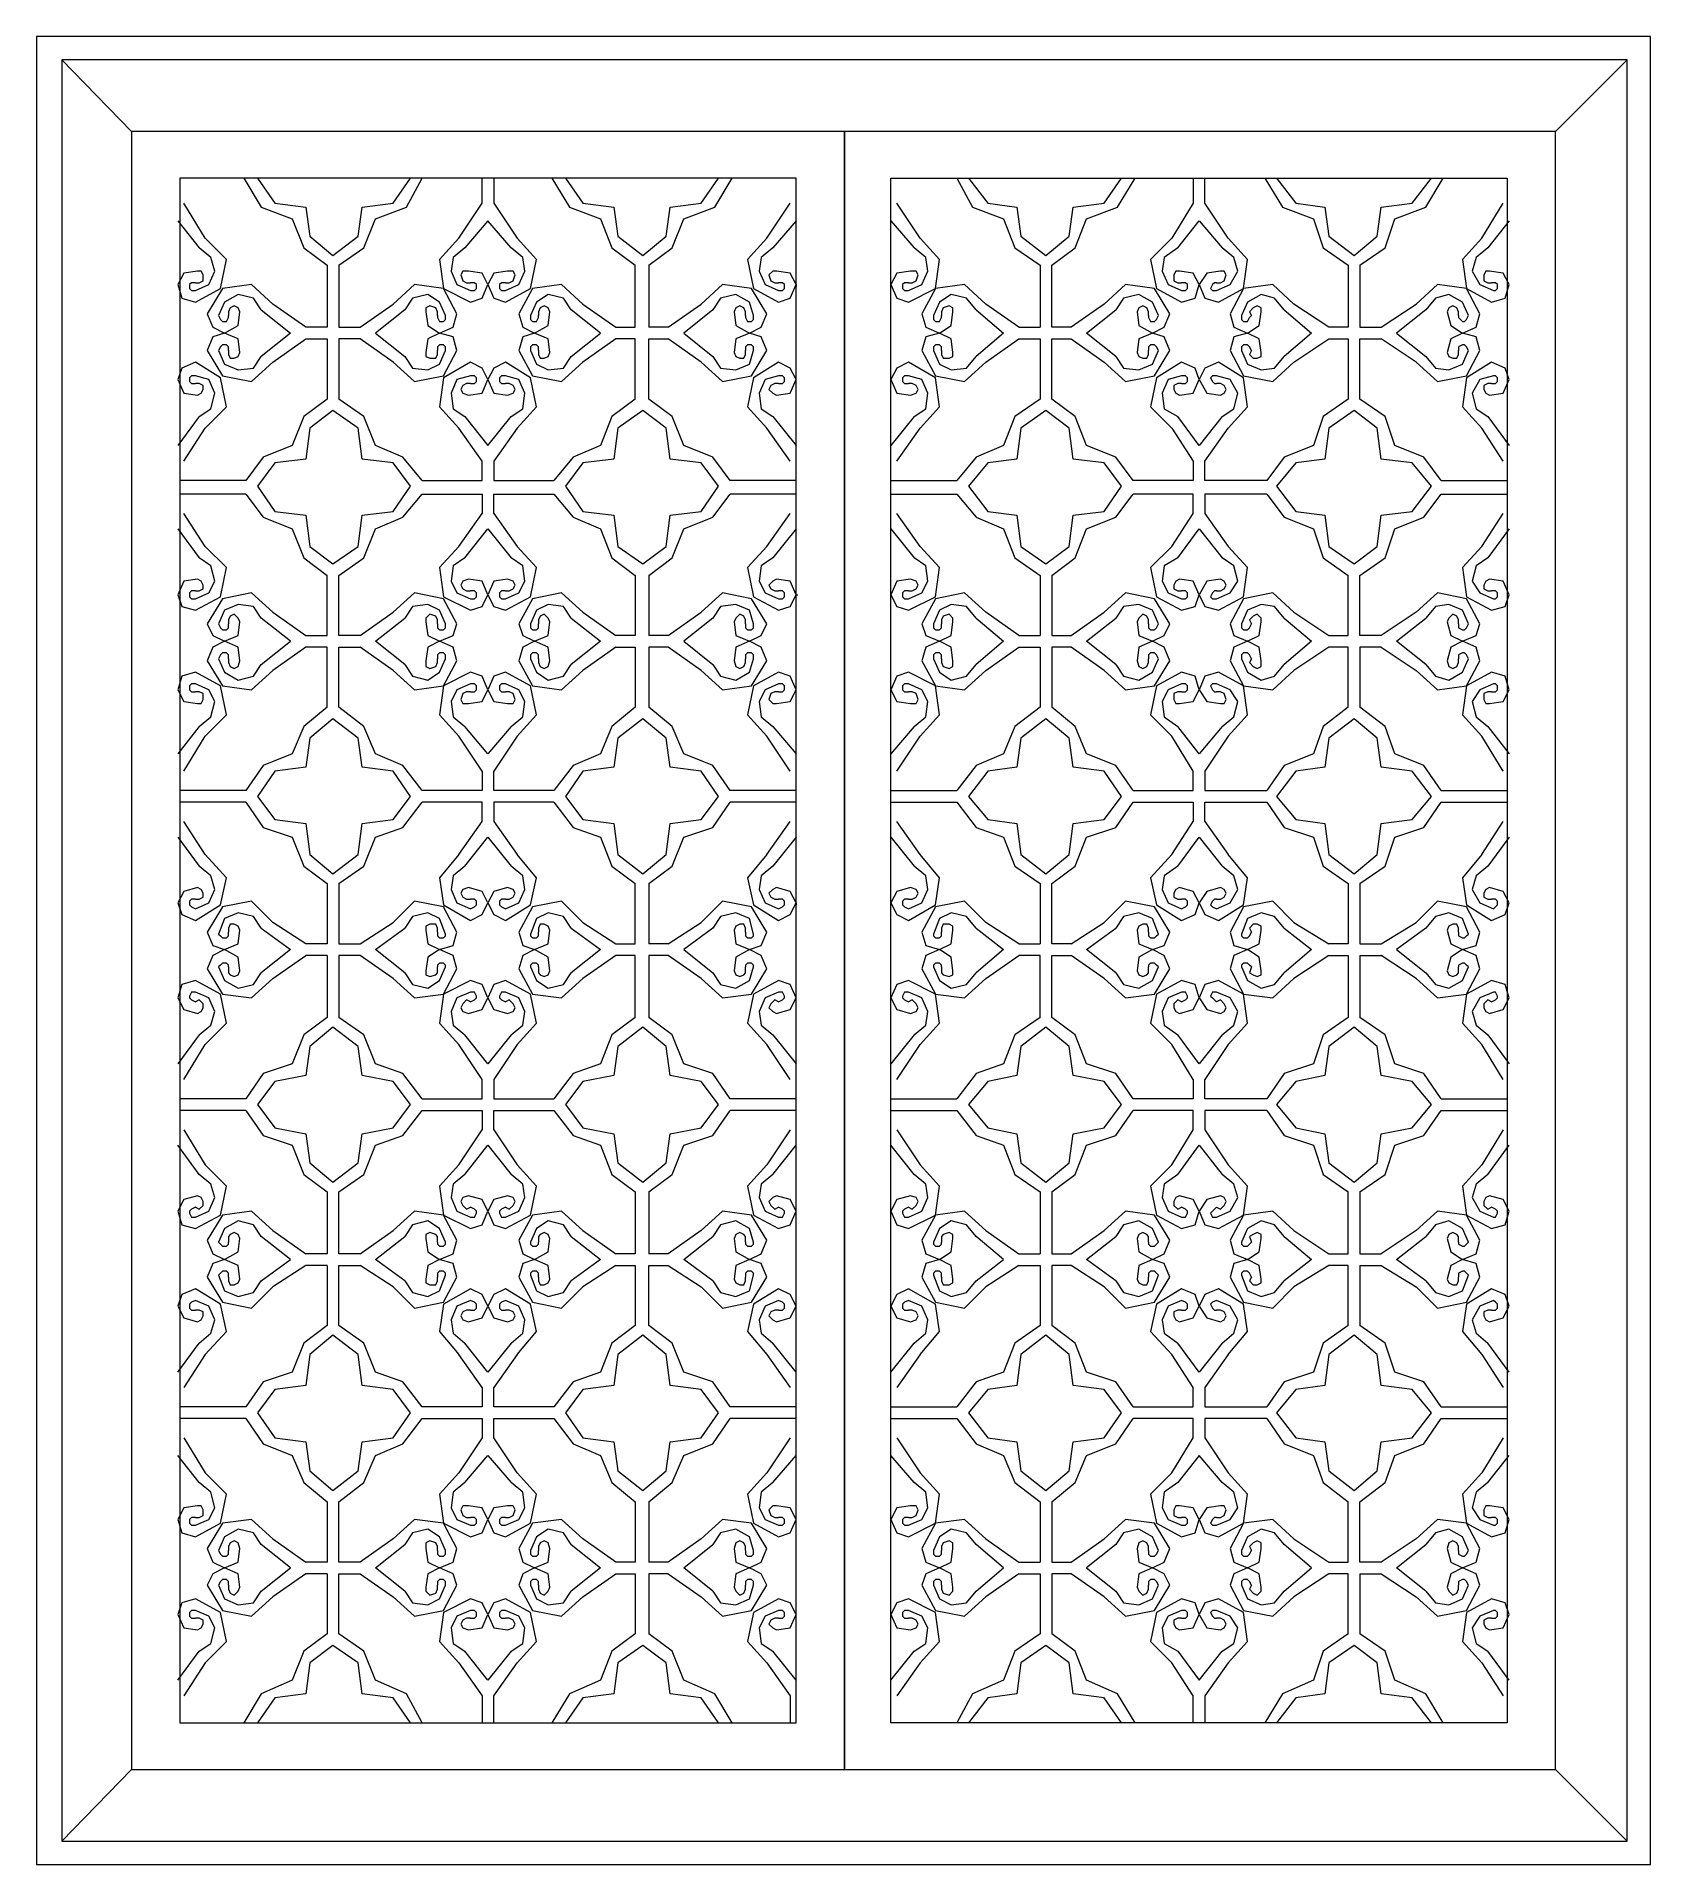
# Model space of a CAD drawing. Header units: centimetres. Extents: x -8.5 to 8.6, y -10.1 to 9.2.
import ezdxf

# ---------------------------------------------------------------- set-up
doc = ezdxf.new("R2010")
doc.units = ezdxf.units.CM
doc.header["$MEASUREMENT"] = 0
doc.layers.add('layer 1', color=7, linetype='Continuous')

msp = doc.modelspace()

# ---------------------------------------------------------------- linework, layer by layer
at = {"layer": 'layer 1', "color": 250, "lineweight": 0}
for points, knots in [([(-8.4921, 9.22005), (-8.4921, 9.22005), (8.56713, 9.22005), (8.56713, 9.22005), (8.56713, 9.22005), (8.56713, 9.22005), (8.56713, -10.09188), (8.56713, -10.09188), (8.56713, -10.09188), (8.56713, -10.09188), (-8.4921, -10.09188), (-8.4921, -10.09188), (-8.4921, -10.09188), (-8.4921, -10.09188), (-8.4921, 9.22005), (-8.4921, 9.22005)], [0, 0, 0, 0, 0.25, 0.25, 0.25, 0.25, 0.5, 0.5, 0.5, 0.5, 0.75, 0.75, 0.75, 0.75, 1, 1, 1, 1]), ([(-8.4921, 9.22005), (-8.4921, 9.22005), (8.56713, 9.22005), (8.56713, 9.22005), (8.56713, 9.22005), (8.56713, 9.22005), (8.56713, -10.09188), (8.56713, -10.09188), (8.56713, -10.09188), (8.56713, -10.09188), (-8.4921, -10.09188), (-8.4921, -10.09188), (-8.4921, -10.09188), (-8.4921, -10.09188), (-8.4921, 9.22005), (-8.4921, 9.22005)], [0, 0, 0, 0, 0.25, 0.25, 0.25, 0.25, 0.5, 0.5, 0.5, 0.5, 0.75, 0.75, 0.75, 0.75, 1, 1, 1, 1]), ([(-8.22578, 8.97452), (-8.22578, 8.97452), (8.32133, 8.97452), (8.32133, 8.97452), (8.32133, 8.97452), (8.32133, 8.97452), (8.32133, -9.84608), (8.32133, -9.84608), (8.32133, -9.84608), (8.32133, -9.84608), (-8.22578, -9.84608), (-8.22578, -9.84608), (-8.22578, -9.84608), (-8.22578, -9.84608), (-8.22578, 8.97452), (-8.22578, 8.97452)], [0, 0, 0, 0, 0.25, 0.25, 0.25, 0.25, 0.5, 0.5, 0.5, 0.5, 0.75, 0.75, 0.75, 0.75, 1, 1, 1, 1]), ([(-8.22578, 8.97452), (-8.22578, 8.97452), (8.32133, 8.97452), (8.32133, 8.97452), (8.32133, 8.97452), (8.32133, 8.97452), (8.32133, -9.84608), (8.32133, -9.84608), (8.32133, -9.84608), (8.32133, -9.84608), (-8.22578, -9.84608), (-8.22578, -9.84608), (-8.22578, -9.84608), (-8.22578, -9.84608), (-8.22578, 8.97452), (-8.22578, 8.97452)], [0, 0, 0, 0, 0.25, 0.25, 0.25, 0.25, 0.5, 0.5, 0.5, 0.5, 0.75, 0.75, 0.75, 0.75, 1, 1, 1, 1]), ([(-7.48865, 8.2166), (-7.48865, 8.2166), (-8.22578, 8.97452), (-8.22578, 8.97452), (-8.22578, 8.97452), (-8.22578, 8.97452), (-7.48865, 8.2166), (-7.48865, 8.2166)], [0, 0, 0, 0, 0.5, 0.5, 0.5, 0.5, 1, 1, 1, 1]), ([(7.56368, 8.2166), (7.56368, 8.2166), (8.32133, 8.97452), (8.32133, 8.97452), (8.32133, 8.97452), (8.32133, 8.97452), (7.56368, 8.2166), (7.56368, 8.2166)], [0, 0, 0, 0, 0.5, 0.5, 0.5, 0.5, 1, 1, 1, 1]), ([(-7.48865, 8.2166), (-7.48865, 8.2166), (7.56368, 8.2166), (7.56368, 8.2166), (7.56368, 8.2166), (7.56368, 8.2166), (7.56368, -9.08816), (7.56368, -9.08816), (7.56368, -9.08816), (7.56368, -9.08816), (-7.48865, -9.08816), (-7.48865, -9.08816), (-7.48865, -9.08816), (-7.48865, -9.08816), (-7.48865, 8.2166), (-7.48865, 8.2166)], [0, 0, 0, 0, 0.25, 0.25, 0.25, 0.25, 0.5, 0.5, 0.5, 0.5, 0.75, 0.75, 0.75, 0.75, 1, 1, 1, 1]), ([(-7.48865, 8.2166), (-7.48865, 8.2166), (7.56368, 8.2166), (7.56368, 8.2166), (7.56368, 8.2166), (7.56368, 8.2166), (7.56368, -9.08816), (7.56368, -9.08816), (7.56368, -9.08816), (7.56368, -9.08816), (-7.48865, -9.08816), (-7.48865, -9.08816), (-7.48865, -9.08816), (-7.48865, -9.08816), (-7.48865, 8.2166), (-7.48865, 8.2166)], [0, 0, 0, 0, 0.25, 0.25, 0.25, 0.25, 0.5, 0.5, 0.5, 0.5, 0.75, 0.75, 0.75, 0.75, 1, 1, 1, 1]), ([(0.04791, 8.2166), (0.04791, 8.2166), (0.04791, -9.08816), (0.04791, -9.08816), (0.04791, -9.08816), (0.04791, -9.08816), (0.04791, 8.2166), (0.04791, 8.2166)], [0, 0, 0, 0, 0.5, 0.5, 0.5, 0.5, 1, 1, 1, 1]), ([(-6.97653, -8.59683), (-6.97653, -8.59683), (-6.97653, 7.72527), (-6.97653, 7.72527), (-6.97653, 7.72527), (-6.97653, 7.72527), (-0.46421, 7.72527), (-0.46421, 7.72527), (-0.46421, 7.72527), (-0.46421, 7.72527), (-0.46421, -8.59683), (-0.46421, -8.59683), (-0.46421, -8.59683), (-0.46421, -8.59683), (-6.97653, -8.59683), (-6.97653, -8.59683)], [0, 0, 0, 0, 0.25, 0.25, 0.25, 0.25, 0.5, 0.5, 0.5, 0.5, 0.75, 0.75, 0.75, 0.75, 1, 1, 1, 1]), ([(-6.97653, -8.59683), (-6.97653, -8.59683), (-6.97653, 7.72527), (-6.97653, 7.72527), (-6.97653, 7.72527), (-6.97653, 7.72527), (-0.46421, 7.72527), (-0.46421, 7.72527), (-0.46421, 7.72527), (-0.46421, 7.72527), (-0.46421, -8.59683), (-0.46421, -8.59683), (-0.46421, -8.59683), (-0.46421, -8.59683), (-6.97653, -8.59683), (-6.97653, -8.59683)], [0, 0, 0, 0, 0.25, 0.25, 0.25, 0.25, 0.5, 0.5, 0.5, 0.5, 0.75, 0.75, 0.75, 0.75, 1, 1, 1, 1]), ([(-6.30072, 7.72527), (-6.30072, 7.72527), (-6.1165, 7.41789), (-6.1165, 7.41789), (-6.1165, 7.41789), (-6.1165, 7.41789), (-5.78886, 7.29499), (-5.78886, 7.29499), (-5.78886, 7.29499), (-5.78886, 7.29499), (-5.66596, 6.98788), (-5.66596, 6.98788), (-5.66596, 6.98788), (-5.66596, 6.98788), (-5.42016, 6.80366), (-5.42016, 6.80366), (-5.42016, 6.80366), (-5.42016, 6.80366), (-5.42016, 6.14838), (-5.42016, 6.14838), (-5.42016, 6.14838), (-5.42016, 6.14838), (-5.64543, 6.14838), (-5.64543, 6.14838), (-5.64543, 6.14838), (-5.64543, 6.14838), (-5.9936, 6.39391), (-5.9936, 6.39391), (-5.9936, 6.39391), (-5.9936, 6.39391), (-6.21887, 6.59892), (-6.21887, 6.59892), (-6.21887, 6.59892), (-6.21887, 6.59892), (-6.52599, 6.55786), (-6.52599, 6.55786), (-6.52599, 6.55786), (-6.52599, 6.55786), (-6.68994, 6.29154), (-6.68994, 6.29154), (-6.68994, 6.29154), (-6.68994, 6.29154), (-6.62836, 6.14838), (-6.62836, 6.14838), (-6.62836, 6.14838), (-6.62836, 6.14838), (-6.50546, 6.08679), (-6.50546, 6.08679), (-6.50546, 6.08679), (-6.50546, 6.08679), (-6.3623, 6.16864), (-6.3623, 6.16864), (-6.3623, 6.16864), (-6.3623, 6.16864), (-6.34177, 6.31207), (-6.34177, 6.31207), (-6.34177, 6.31207), (-6.34177, 6.31207), (-6.3623, 6.35312), (-6.3623, 6.35312), (-6.3623, 6.35312), (-6.3623, 6.35312), (-6.40309, 6.37365), (-6.40309, 6.37365), (-6.40309, 6.37365), (-6.40309, 6.37365), (-6.44414, 6.35312), (-6.44414, 6.35312), (-6.44414, 6.35312), (-6.44414, 6.35312), (-6.46467, 6.31207), (-6.46467, 6.31207), (-6.46467, 6.31207), (-6.46467, 6.31207), (-6.46467, 6.27127), (-6.46467, 6.27127)], [0, 0, 0, 0, 0.05263158, 0.05263158, 0.05263158, 0.05263158, 0.10526316, 0.10526316, 0.10526316, 0.10526316, 0.15789474, 0.15789474, 0.15789474, 0.15789474, 0.21052632, 0.21052632, 0.21052632, 0.21052632, 0.26315789, 0.26315789, 0.26315789, 0.26315789, 0.31578947, 0.31578947, 0.31578947, 0.31578947, 0.36842105, 0.36842105, 0.36842105, 0.36842105, 0.42105263, 0.42105263, 0.42105263, 0.42105263, 0.47368421, 0.47368421, 0.47368421, 0.47368421, 0.52631579, 0.52631579, 0.52631579, 0.52631579, 0.57894737, 0.57894737, 0.57894737, 0.57894737, 0.63157895, 0.63157895, 0.63157895, 0.63157895, 0.68421053, 0.68421053, 0.68421053, 0.68421053, 0.73684211, 0.73684211, 0.73684211, 0.73684211, 0.78947368, 0.78947368, 0.78947368, 0.78947368, 0.84210526, 0.84210526, 0.84210526, 0.84210526, 0.89473684, 0.89473684, 0.89473684, 0.89473684, 0.94736842, 0.94736842, 0.94736842, 0.94736842, 1, 1, 1, 1]), ([(-6.15729, 7.72527), (-6.15729, 7.72527), (-5.97307, 7.45894), (-5.97307, 7.45894), (-5.97307, 7.45894), (-5.97307, 7.45894), (-5.64543, 7.41789), (-5.64543, 7.41789), (-5.64543, 7.41789), (-5.64543, 7.41789), (-5.60438, 7.11077), (-5.60438, 7.11077), (-5.60438, 7.11077), (-5.60438, 7.11077), (-5.35858, 6.90603), (-5.35858, 6.90603), (-5.35858, 6.90603), (-5.35858, 6.90603), (-5.09252, 7.11077), (-5.09252, 7.11077), (-5.09252, 7.11077), (-5.09252, 7.11077), (-5.05146, 7.41789), (-5.05146, 7.41789), (-5.05146, 7.41789), (-5.05146, 7.41789), (-4.72382, 7.45894), (-4.72382, 7.45894), (-4.72382, 7.45894), (-4.72382, 7.45894), (-4.53961, 7.72527), (-4.53961, 7.72527)], [0, 0, 0, 0, 0.125, 0.125, 0.125, 0.125, 0.25, 0.25, 0.25, 0.25, 0.375, 0.375, 0.375, 0.375, 0.5, 0.5, 0.5, 0.5, 0.625, 0.625, 0.625, 0.625, 0.75, 0.75, 0.75, 0.75, 0.875, 0.875, 0.875, 0.875, 1, 1, 1, 1]), ([(-4.90804, 7.29499), (-4.90804, 7.29499), (-4.5804, 7.41789), (-4.5804, 7.41789), (-4.5804, 7.41789), (-4.5804, 7.41789), (-4.41671, 7.72527), (-4.41671, 7.72527)], [0, 0, 0, 0, 0.5, 0.5, 0.5, 0.5, 1, 1, 1, 1]), ([(-4.02748, 7.09025), (-4.02748, 7.09025), (-3.78169, 7.45894), (-3.78169, 7.45894), (-3.78169, 7.45894), (-3.78169, 7.45894), (-3.78169, 7.72527), (-3.78169, 7.72527)], [0, 0, 0, 0, 0.5, 0.5, 0.5, 0.5, 1, 1, 1, 1]), ([(-3.65905, 7.72527), (-3.65905, 7.72527), (-3.65905, 7.45894), (-3.65905, 7.45894), (-3.65905, 7.45894), (-3.65905, 7.45894), (-3.41325, 7.09025), (-3.41325, 7.09025)], [0, 0, 0, 0, 0.5, 0.5, 0.5, 0.5, 1, 1, 1, 1]), ([(-3.04456, 7.72527), (-3.04456, 7.72527), (-2.86034, 7.41789), (-2.86034, 7.41789), (-2.86034, 7.41789), (-2.86034, 7.41789), (-2.5327, 7.29499), (-2.5327, 7.29499)], [0, 0, 0, 0, 0.5, 0.5, 0.5, 0.5, 1, 1, 1, 1]), ([(-2.90113, 7.72527), (-2.90113, 7.72527), (-2.71692, 7.45894), (-2.71692, 7.45894), (-2.71692, 7.45894), (-2.71692, 7.45894), (-2.38927, 7.41789), (-2.38927, 7.41789), (-2.38927, 7.41789), (-2.38927, 7.41789), (-2.34822, 7.11077), (-2.34822, 7.11077), (-2.34822, 7.11077), (-2.34822, 7.11077), (-2.0819, 6.90603), (-2.0819, 6.90603), (-2.0819, 6.90603), (-2.0819, 6.90603), (-1.83636, 7.11077), (-1.83636, 7.11077), (-1.83636, 7.11077), (-1.83636, 7.11077), (-1.79531, 7.41789), (-1.79531, 7.41789), (-1.79531, 7.41789), (-1.79531, 7.41789), (-1.46767, 7.45894), (-1.46767, 7.45894), (-1.46767, 7.45894), (-1.46767, 7.45894), (-1.28345, 7.72527), (-1.28345, 7.72527)], [0, 0, 0, 0, 0.125, 0.125, 0.125, 0.125, 0.25, 0.25, 0.25, 0.25, 0.375, 0.375, 0.375, 0.375, 0.5, 0.5, 0.5, 0.5, 0.625, 0.625, 0.625, 0.625, 0.75, 0.75, 0.75, 0.75, 0.875, 0.875, 0.875, 0.875, 1, 1, 1, 1]), ([(-2.02058, 6.80366), (-2.02058, 6.80366), (-1.77478, 6.98788), (-1.77478, 6.98788), (-1.77478, 6.98788), (-1.77478, 6.98788), (-1.65188, 7.29499), (-1.65188, 7.29499), (-1.65188, 7.29499), (-1.65188, 7.29499), (-1.32424, 7.41789), (-1.32424, 7.41789), (-1.32424, 7.41789), (-1.32424, 7.41789), (-1.14002, 7.72527), (-1.14002, 7.72527)], [0, 0, 0, 0, 0.25, 0.25, 0.25, 0.25, 0.5, 0.5, 0.5, 0.5, 0.75, 0.75, 0.75, 0.75, 1, 1, 1, 1]), ([(7.05182, -8.59683), (7.05182, -8.59683), (7.05182, 7.72527), (7.05182, 7.72527), (7.05182, 7.72527), (7.05182, 7.72527), (0.53924, 7.72527), (0.53924, 7.72527), (0.53924, 7.72527), (0.53924, 7.72527), (0.53924, -8.59683), (0.53924, -8.59683), (0.53924, -8.59683), (0.53924, -8.59683), (7.05182, -8.59683), (7.05182, -8.59683)], [0, 0, 0, 0, 0.25, 0.25, 0.25, 0.25, 0.5, 0.5, 0.5, 0.5, 0.75, 0.75, 0.75, 0.75, 1, 1, 1, 1]), ([(1.23558, 7.72527), (1.23558, 7.72527), (1.39953, 7.41789), (1.39953, 7.41789), (1.39953, 7.41789), (1.39953, 7.41789), (1.72717, 7.29499), (1.72717, 7.29499)], [0, 0, 0, 0, 0.5, 0.5, 0.5, 0.5, 1, 1, 1, 1]), ([(1.35848, 7.72527), (1.35848, 7.72527), (1.56322, 7.45894), (1.56322, 7.45894), (1.56322, 7.45894), (1.56322, 7.45894), (1.8706, 7.41789), (1.8706, 7.41789)], [0, 0, 0, 0, 0.5, 0.5, 0.5, 0.5, 1, 1, 1, 1]), ([(3.26301, 6.27127), (3.26301, 6.27127), (3.26301, 6.31207), (3.26301, 6.31207), (3.26301, 6.31207), (3.26301, 6.31207), (3.24249, 6.35312), (3.24249, 6.35312), (3.24249, 6.35312), (3.24249, 6.35312), (3.20169, 6.37365), (3.20169, 6.37365), (3.20169, 6.37365), (3.20169, 6.37365), (3.16064, 6.35312), (3.16064, 6.35312), (3.16064, 6.35312), (3.16064, 6.35312), (3.14011, 6.31207), (3.14011, 6.31207), (3.14011, 6.31207), (3.14011, 6.31207), (3.16064, 6.16864), (3.16064, 6.16864), (3.16064, 6.16864), (3.16064, 6.16864), (3.30407, 6.08679), (3.30407, 6.08679), (3.30407, 6.08679), (3.30407, 6.08679), (3.42696, 6.14838), (3.42696, 6.14838), (3.42696, 6.14838), (3.42696, 6.14838), (3.48828, 6.29154), (3.48828, 6.29154), (3.48828, 6.29154), (3.48828, 6.29154), (3.32459, 6.55786), (3.32459, 6.55786), (3.32459, 6.55786), (3.32459, 6.55786), (3.01721, 6.59892), (3.01721, 6.59892), (3.01721, 6.59892), (3.01721, 6.59892), (2.79194, 6.39391), (2.79194, 6.39391), (2.79194, 6.39391), (2.79194, 6.39391), (2.44378, 6.14838), (2.44378, 6.14838), (2.44378, 6.14838), (2.44378, 6.14838), (2.23903, 6.14838), (2.23903, 6.14838), (2.23903, 6.14838), (2.23903, 6.14838), (2.23903, 6.80366), (2.23903, 6.80366), (2.23903, 6.80366), (2.23903, 6.80366), (2.48483, 6.98788), (2.48483, 6.98788), (2.48483, 6.98788), (2.48483, 6.98788), (2.60773, 7.29499), (2.60773, 7.29499), (2.60773, 7.29499), (2.60773, 7.29499), (2.93537, 7.41789), (2.93537, 7.41789), (2.93537, 7.41789), (2.93537, 7.41789), (3.11959, 7.72527), (3.11959, 7.72527)], [0, 0, 0, 0, 0.05263158, 0.05263158, 0.05263158, 0.05263158, 0.10526316, 0.10526316, 0.10526316, 0.10526316, 0.15789474, 0.15789474, 0.15789474, 0.15789474, 0.21052632, 0.21052632, 0.21052632, 0.21052632, 0.26315789, 0.26315789, 0.26315789, 0.26315789, 0.31578947, 0.31578947, 0.31578947, 0.31578947, 0.36842105, 0.36842105, 0.36842105, 0.36842105, 0.42105263, 0.42105263, 0.42105263, 0.42105263, 0.47368421, 0.47368421, 0.47368421, 0.47368421, 0.52631579, 0.52631579, 0.52631579, 0.52631579, 0.57894737, 0.57894737, 0.57894737, 0.57894737, 0.63157895, 0.63157895, 0.63157895, 0.63157895, 0.68421053, 0.68421053, 0.68421053, 0.68421053, 0.73684211, 0.73684211, 0.73684211, 0.73684211, 0.78947368, 0.78947368, 0.78947368, 0.78947368, 0.84210526, 0.84210526, 0.84210526, 0.84210526, 0.89473684, 0.89473684, 0.89473684, 0.89473684, 0.94736842, 0.94736842, 0.94736842, 0.94736842, 1, 1, 1, 1]), ([(2.4643, 7.41789), (2.4643, 7.41789), (2.79194, 7.45894), (2.79194, 7.45894), (2.79194, 7.45894), (2.79194, 7.45894), (2.97642, 7.72527), (2.97642, 7.72527)], [0, 0, 0, 0, 0.5, 0.5, 0.5, 0.5, 1, 1, 1, 1]), ([(3.73408, 7.72527), (3.73408, 7.72527), (3.73408, 7.45894), (3.73408, 7.45894), (3.73408, 7.45894), (3.73408, 7.45894), (3.50881, 7.09025), (3.50881, 7.09025), (3.50881, 7.09025), (3.50881, 7.09025), (3.28354, 6.86498), (3.28354, 6.86498), (3.28354, 6.86498), (3.28354, 6.86498), (3.34486, 6.55786), (3.34486, 6.55786), (3.34486, 6.55786), (3.34486, 6.55786), (3.61118, 6.41444), (3.61118, 6.41444), (3.61118, 6.41444), (3.61118, 6.41444), (3.75461, 6.45549), (3.75461, 6.45549), (3.75461, 6.45549), (3.75461, 6.45549), (3.7954, 6.59892), (3.7954, 6.59892), (3.7954, 6.59892), (3.7954, 6.59892), (3.73408, 6.72182), (3.73408, 6.72182), (3.73408, 6.72182), (3.73408, 6.72182), (3.59065, 6.74208), (3.59065, 6.74208), (3.59065, 6.74208), (3.59065, 6.74208), (3.54986, 6.74208), (3.54986, 6.74208), (3.54986, 6.74208), (3.54986, 6.74208), (3.52934, 6.70129), (3.52934, 6.70129), (3.52934, 6.70129), (3.52934, 6.70129), (3.52934, 6.63971), (3.52934, 6.63971), (3.52934, 6.63971), (3.52934, 6.63971), (3.57013, 6.61918), (3.57013, 6.61918), (3.57013, 6.61918), (3.57013, 6.61918), (3.61118, 6.61918), (3.61118, 6.61918)], [0, 0, 0, 0, 0.07142857, 0.07142857, 0.07142857, 0.07142857, 0.14285714, 0.14285714, 0.14285714, 0.14285714, 0.21428571, 0.21428571, 0.21428571, 0.21428571, 0.28571429, 0.28571429, 0.28571429, 0.28571429, 0.35714286, 0.35714286, 0.35714286, 0.35714286, 0.42857143, 0.42857143, 0.42857143, 0.42857143, 0.5, 0.5, 0.5, 0.5, 0.57142857, 0.57142857, 0.57142857, 0.57142857, 0.64285714, 0.64285714, 0.64285714, 0.64285714, 0.71428571, 0.71428571, 0.71428571, 0.71428571, 0.78571429, 0.78571429, 0.78571429, 0.78571429, 0.85714286, 0.85714286, 0.85714286, 0.85714286, 0.92857143, 0.92857143, 0.92857143, 0.92857143, 1, 1, 1, 1]), ([(3.97988, 6.61918), (3.97988, 6.61918), (4.02067, 6.61918), (4.02067, 6.61918), (4.02067, 6.61918), (4.02067, 6.61918), (4.06172, 6.63971), (4.06172, 6.63971), (4.06172, 6.63971), (4.06172, 6.63971), (4.08225, 6.70129), (4.08225, 6.70129), (4.08225, 6.70129), (4.08225, 6.70129), (4.06172, 6.74208), (4.06172, 6.74208), (4.06172, 6.74208), (4.06172, 6.74208), (4.02067, 6.74208), (4.02067, 6.74208), (4.02067, 6.74208), (4.02067, 6.74208), (3.87751, 6.72182), (3.87751, 6.72182), (3.87751, 6.72182), (3.87751, 6.72182), (3.7954, 6.59892), (3.7954, 6.59892), (3.7954, 6.59892), (3.7954, 6.59892), (3.85698, 6.45549), (3.85698, 6.45549), (3.85698, 6.45549), (3.85698, 6.45549), (4.0004, 6.41444), (4.0004, 6.41444), (4.0004, 6.41444), (4.0004, 6.41444), (4.26647, 6.55786), (4.26647, 6.55786), (4.26647, 6.55786), (4.26647, 6.55786), (4.30752, 6.86498), (4.30752, 6.86498), (4.30752, 6.86498), (4.30752, 6.86498), (4.10278, 7.09025), (4.10278, 7.09025), (4.10278, 7.09025), (4.10278, 7.09025), (3.85698, 7.45894), (3.85698, 7.45894), (3.85698, 7.45894), (3.85698, 7.45894), (3.85698, 7.72527), (3.85698, 7.72527)], [0, 0, 0, 0, 0.07142857, 0.07142857, 0.07142857, 0.07142857, 0.14285714, 0.14285714, 0.14285714, 0.14285714, 0.21428571, 0.21428571, 0.21428571, 0.21428571, 0.28571429, 0.28571429, 0.28571429, 0.28571429, 0.35714286, 0.35714286, 0.35714286, 0.35714286, 0.42857143, 0.42857143, 0.42857143, 0.42857143, 0.5, 0.5, 0.5, 0.5, 0.57142857, 0.57142857, 0.57142857, 0.57142857, 0.64285714, 0.64285714, 0.64285714, 0.64285714, 0.71428571, 0.71428571, 0.71428571, 0.71428571, 0.78571429, 0.78571429, 0.78571429, 0.78571429, 0.85714286, 0.85714286, 0.85714286, 0.85714286, 0.92857143, 0.92857143, 0.92857143, 0.92857143, 1, 1, 1, 1]), ([(4.49174, 7.72527), (4.49174, 7.72527), (4.67622, 7.41789), (4.67622, 7.41789), (4.67622, 7.41789), (4.67622, 7.41789), (5.00386, 7.29499), (5.00386, 7.29499), (5.00386, 7.29499), (5.00386, 7.29499), (5.10623, 6.98788), (5.10623, 6.98788), (5.10623, 6.98788), (5.10623, 6.98788), (5.37229, 6.80366), (5.37229, 6.80366), (5.37229, 6.80366), (5.37229, 6.80366), (5.37229, 6.14838), (5.37229, 6.14838), (5.37229, 6.14838), (5.37229, 6.14838), (5.16755, 6.14838), (5.16755, 6.14838), (5.16755, 6.14838), (5.16755, 6.14838), (4.79911, 6.39391), (4.79911, 6.39391), (4.79911, 6.39391), (4.79911, 6.39391), (4.57384, 6.59892), (4.57384, 6.59892), (4.57384, 6.59892), (4.57384, 6.59892), (4.26647, 6.55786), (4.26647, 6.55786), (4.26647, 6.55786), (4.26647, 6.55786), (4.1233, 6.29154), (4.1233, 6.29154), (4.1233, 6.29154), (4.1233, 6.29154), (4.16409, 6.14838), (4.16409, 6.14838), (4.16409, 6.14838), (4.16409, 6.14838), (4.30752, 6.08679), (4.30752, 6.08679), (4.30752, 6.08679), (4.30752, 6.08679), (4.43042, 6.16864), (4.43042, 6.16864), (4.43042, 6.16864), (4.43042, 6.16864), (4.45094, 6.31207), (4.45094, 6.31207), (4.45094, 6.31207), (4.45094, 6.31207), (4.45094, 6.35312), (4.45094, 6.35312), (4.45094, 6.35312), (4.45094, 6.35312), (4.40989, 6.37365), (4.40989, 6.37365), (4.40989, 6.37365), (4.40989, 6.37365), (4.36884, 6.35312), (4.36884, 6.35312), (4.36884, 6.35312), (4.36884, 6.35312), (4.32805, 6.31207), (4.32805, 6.31207), (4.32805, 6.31207), (4.32805, 6.31207), (4.34857, 6.27127), (4.34857, 6.27127)], [0, 0, 0, 0, 0.05263158, 0.05263158, 0.05263158, 0.05263158, 0.10526316, 0.10526316, 0.10526316, 0.10526316, 0.15789474, 0.15789474, 0.15789474, 0.15789474, 0.21052632, 0.21052632, 0.21052632, 0.21052632, 0.26315789, 0.26315789, 0.26315789, 0.26315789, 0.31578947, 0.31578947, 0.31578947, 0.31578947, 0.36842105, 0.36842105, 0.36842105, 0.36842105, 0.42105263, 0.42105263, 0.42105263, 0.42105263, 0.47368421, 0.47368421, 0.47368421, 0.47368421, 0.52631579, 0.52631579, 0.52631579, 0.52631579, 0.57894737, 0.57894737, 0.57894737, 0.57894737, 0.63157895, 0.63157895, 0.63157895, 0.63157895, 0.68421053, 0.68421053, 0.68421053, 0.68421053, 0.73684211, 0.73684211, 0.73684211, 0.73684211, 0.78947368, 0.78947368, 0.78947368, 0.78947368, 0.84210526, 0.84210526, 0.84210526, 0.84210526, 0.89473684, 0.89473684, 0.89473684, 0.89473684, 0.94736842, 0.94736842, 0.94736842, 0.94736842, 1, 1, 1, 1]), ([(4.61463, 7.72527), (4.61463, 7.72527), (4.81938, 7.45894), (4.81938, 7.45894), (4.81938, 7.45894), (4.81938, 7.45894), (5.12676, 7.41789), (5.12676, 7.41789)], [0, 0, 0, 0, 0.5, 0.5, 0.5, 0.5, 1, 1, 1, 1]), ([(5.72046, 7.41789), (5.72046, 7.41789), (6.04836, 7.45894), (6.04836, 7.45894), (6.04836, 7.45894), (6.04836, 7.45894), (6.25311, 7.72527), (6.25311, 7.72527)], [0, 0, 0, 0, 0.5, 0.5, 0.5, 0.5, 1, 1, 1, 1]), ([(5.86388, 7.29499), (5.86388, 7.29499), (6.19153, 7.41789), (6.19153, 7.41789), (6.19153, 7.41789), (6.19153, 7.41789), (6.37601, 7.72527), (6.37601, 7.72527)], [0, 0, 0, 0, 0.5, 0.5, 0.5, 0.5, 1, 1, 1, 1]), ([(-6.81284, 6.61918), (-6.81284, 6.61918), (-6.77178, 6.61918), (-6.77178, 6.61918), (-6.77178, 6.61918), (-6.77178, 6.61918), (-6.73073, 6.63971), (-6.73073, 6.63971), (-6.73073, 6.63971), (-6.73073, 6.63971), (-6.73073, 6.70129), (-6.73073, 6.70129), (-6.73073, 6.70129), (-6.73073, 6.70129), (-6.75126, 6.74208), (-6.75126, 6.74208), (-6.75126, 6.74208), (-6.75126, 6.74208), (-6.79231, 6.74208), (-6.79231, 6.74208), (-6.79231, 6.74208), (-6.79231, 6.74208), (-6.93574, 6.72182), (-6.93574, 6.72182), (-6.93574, 6.72182), (-6.93574, 6.72182), (-6.99705, 6.59892), (-6.99705, 6.59892), (-6.99705, 6.59892), (-6.99705, 6.59892), (-6.956, 6.45549), (-6.956, 6.45549), (-6.956, 6.45549), (-6.956, 6.45549), (-6.81284, 6.41444), (-6.81284, 6.41444), (-6.81284, 6.41444), (-6.81284, 6.41444), (-6.54651, 6.55786), (-6.54651, 6.55786), (-6.54651, 6.55786), (-6.54651, 6.55786), (-6.48519, 6.86498), (-6.48519, 6.86498), (-6.48519, 6.86498), (-6.48519, 6.86498), (-6.71047, 7.09025), (-6.71047, 7.09025), (-6.71047, 7.09025), (-6.71047, 7.09025), (-6.93574, 7.45894), (-6.93574, 7.45894)], [0, 0, 0, 0, 0.07692308, 0.07692308, 0.07692308, 0.07692308, 0.15384615, 0.15384615, 0.15384615, 0.15384615, 0.23076923, 0.23076923, 0.23076923, 0.23076923, 0.30769231, 0.30769231, 0.30769231, 0.30769231, 0.38461538, 0.38461538, 0.38461538, 0.38461538, 0.46153846, 0.46153846, 0.46153846, 0.46153846, 0.53846154, 0.53846154, 0.53846154, 0.53846154, 0.61538462, 0.61538462, 0.61538462, 0.61538462, 0.69230769, 0.69230769, 0.69230769, 0.69230769, 0.76923077, 0.76923077, 0.76923077, 0.76923077, 0.84615385, 0.84615385, 0.84615385, 0.84615385, 0.92307692, 0.92307692, 0.92307692, 0.92307692, 1, 1, 1, 1]), ([(0.72372, 6.61918), (0.72372, 6.61918), (0.76451, 6.61918), (0.76451, 6.61918), (0.76451, 6.61918), (0.76451, 6.61918), (0.80556, 6.63971), (0.80556, 6.63971), (0.80556, 6.63971), (0.80556, 6.63971), (0.82609, 6.70129), (0.82609, 6.70129), (0.82609, 6.70129), (0.82609, 6.70129), (0.80556, 6.74208), (0.80556, 6.74208), (0.80556, 6.74208), (0.80556, 6.74208), (0.74398, 6.74208), (0.74398, 6.74208), (0.74398, 6.74208), (0.74398, 6.74208), (0.60082, 6.72182), (0.60082, 6.72182), (0.60082, 6.72182), (0.60082, 6.72182), (0.53924, 6.59892), (0.53924, 6.59892), (0.53924, 6.59892), (0.53924, 6.59892), (0.60082, 6.45549), (0.60082, 6.45549), (0.60082, 6.45549), (0.60082, 6.45549), (0.72372, 6.41444), (0.72372, 6.41444), (0.72372, 6.41444), (0.72372, 6.41444), (1.01031, 6.55786), (1.01031, 6.55786), (1.01031, 6.55786), (1.01031, 6.55786), (1.05136, 6.86498), (1.05136, 6.86498), (1.05136, 6.86498), (1.05136, 6.86498), (0.84662, 7.09025), (0.84662, 7.09025), (0.84662, 7.09025), (0.84662, 7.09025), (0.60082, 7.45894), (0.60082, 7.45894)], [0, 0, 0, 0, 0.07692308, 0.07692308, 0.07692308, 0.07692308, 0.15384615, 0.15384615, 0.15384615, 0.15384615, 0.23076923, 0.23076923, 0.23076923, 0.23076923, 0.30769231, 0.30769231, 0.30769231, 0.30769231, 0.38461538, 0.38461538, 0.38461538, 0.38461538, 0.46153846, 0.46153846, 0.46153846, 0.46153846, 0.53846154, 0.53846154, 0.53846154, 0.53846154, 0.61538462, 0.61538462, 0.61538462, 0.61538462, 0.69230769, 0.69230769, 0.69230769, 0.69230769, 0.76923077, 0.76923077, 0.76923077, 0.76923077, 0.84615385, 0.84615385, 0.84615385, 0.84615385, 0.92307692, 0.92307692, 0.92307692, 0.92307692, 1, 1, 1, 1]), ([(1.8706, 7.41789), (1.8706, 7.41789), (1.91139, 7.11077), (1.91139, 7.11077), (1.91139, 7.11077), (1.91139, 7.11077), (2.17771, 6.90603), (2.17771, 6.90603)], [0, 0, 0, 0, 0.5, 0.5, 0.5, 0.5, 1, 1, 1, 1]), ([(2.17771, 6.90603), (2.17771, 6.90603), (2.42351, 7.11077), (2.42351, 7.11077), (2.42351, 7.11077), (2.42351, 7.11077), (2.4643, 7.41789), (2.4643, 7.41789)], [0, 0, 0, 0, 0.5, 0.5, 0.5, 0.5, 1, 1, 1, 1]), ([(5.12676, 7.41789), (5.12676, 7.41789), (5.16755, 7.11077), (5.16755, 7.11077), (5.16755, 7.11077), (5.16755, 7.11077), (5.43387, 6.90603), (5.43387, 6.90603)], [0, 0, 0, 0, 0.5, 0.5, 0.5, 0.5, 1, 1, 1, 1]), ([(5.43387, 6.90603), (5.43387, 6.90603), (5.67967, 7.11077), (5.67967, 7.11077), (5.67967, 7.11077), (5.67967, 7.11077), (5.72046, 7.41789), (5.72046, 7.41789)], [0, 0, 0, 0, 0.5, 0.5, 0.5, 0.5, 1, 1, 1, 1]), ([(-5.29726, 6.80366), (-5.29726, 6.80366), (-5.03094, 6.98788), (-5.03094, 6.98788), (-5.03094, 6.98788), (-5.03094, 6.98788), (-4.90804, 7.29499), (-4.90804, 7.29499)], [0, 0, 0, 0, 0.5, 0.5, 0.5, 0.5, 1, 1, 1, 1]), ([(-3.53615, 6.61918), (-3.53615, 6.61918), (-3.57694, 6.61918), (-3.57694, 6.61918), (-3.57694, 6.61918), (-3.57694, 6.61918), (-3.59747, 6.59892), (-3.59747, 6.59892), (-3.59747, 6.59892), (-3.59747, 6.59892), (-3.59747, 6.55786), (-3.59747, 6.55786), (-3.59747, 6.55786), (-3.59747, 6.55786), (-3.57694, 6.53734), (-3.57694, 6.53734), (-3.57694, 6.53734), (-3.57694, 6.53734), (-3.53615, 6.53734), (-3.53615, 6.53734), (-3.53615, 6.53734), (-3.53615, 6.53734), (-3.39273, 6.59892), (-3.39273, 6.59892), (-3.39273, 6.59892), (-3.39273, 6.59892), (-3.33115, 6.74208), (-3.33115, 6.74208), (-3.33115, 6.74208), (-3.33115, 6.74208), (-3.35167, 6.8855), (-3.35167, 6.8855), (-3.35167, 6.8855), (-3.35167, 6.8855), (-3.47457, 6.98788), (-3.47457, 6.98788), (-3.47457, 6.98788), (-3.47457, 6.98788), (-3.72037, 7.27473), (-3.72037, 7.27473), (-3.72037, 7.27473), (-3.72037, 7.27473), (-3.96617, 6.98788), (-3.96617, 6.98788), (-3.96617, 6.98788), (-3.96617, 6.98788), (-4.08907, 6.8855), (-4.08907, 6.8855), (-4.08907, 6.8855), (-4.08907, 6.8855), (-4.10959, 6.74208), (-4.10959, 6.74208), (-4.10959, 6.74208), (-4.10959, 6.74208), (-4.04801, 6.59892), (-4.04801, 6.59892), (-4.04801, 6.59892), (-4.04801, 6.59892), (-3.90459, 6.53734), (-3.90459, 6.53734), (-3.90459, 6.53734), (-3.90459, 6.53734), (-3.8638, 6.53734), (-3.8638, 6.53734), (-3.8638, 6.53734), (-3.8638, 6.53734), (-3.84327, 6.55786), (-3.84327, 6.55786), (-3.84327, 6.55786), (-3.84327, 6.55786), (-3.84327, 6.59892), (-3.84327, 6.59892), (-3.84327, 6.59892), (-3.84327, 6.59892), (-3.8638, 6.61918), (-3.8638, 6.61918), (-3.8638, 6.61918), (-3.8638, 6.61918), (-3.90459, 6.61918), (-3.90459, 6.61918)], [0, 0, 0, 0, 0.05, 0.05, 0.05, 0.05, 0.1, 0.1, 0.1, 0.1, 0.15, 0.15, 0.15, 0.15, 0.2, 0.2, 0.2, 0.2, 0.25, 0.25, 0.25, 0.25, 0.3, 0.3, 0.3, 0.3, 0.35, 0.35, 0.35, 0.35, 0.4, 0.4, 0.4, 0.4, 0.45, 0.45, 0.45, 0.45, 0.5, 0.5, 0.5, 0.5, 0.55, 0.55, 0.55, 0.55, 0.6, 0.6, 0.6, 0.6, 0.65, 0.65, 0.65, 0.65, 0.7, 0.7, 0.7, 0.7, 0.75, 0.75, 0.75, 0.75, 0.8, 0.8, 0.8, 0.8, 0.85, 0.85, 0.85, 0.85, 0.9, 0.9, 0.9, 0.9, 0.95, 0.95, 0.95, 0.95, 1, 1, 1, 1]), ([(-2.5327, 7.29499), (-2.5327, 7.29499), (-2.4098, 6.98788), (-2.4098, 6.98788), (-2.4098, 6.98788), (-2.4098, 6.98788), (-2.164, 6.80366), (-2.164, 6.80366)], [0, 0, 0, 0, 0.5, 0.5, 0.5, 0.5, 1, 1, 1, 1]), ([(-0.46421, 7.27473), (-0.46421, 7.27473), (-0.71001, 6.98788), (-0.71001, 6.98788), (-0.71001, 6.98788), (-0.71001, 6.98788), (-0.83291, 6.8855), (-0.83291, 6.8855), (-0.83291, 6.8855), (-0.83291, 6.8855), (-0.85317, 6.74208), (-0.85317, 6.74208), (-0.85317, 6.74208), (-0.85317, 6.74208), (-0.79185, 6.59892), (-0.79185, 6.59892), (-0.79185, 6.59892), (-0.79185, 6.59892), (-0.64843, 6.53734), (-0.64843, 6.53734), (-0.64843, 6.53734), (-0.64843, 6.53734), (-0.60764, 6.53734), (-0.60764, 6.53734), (-0.60764, 6.53734), (-0.60764, 6.53734), (-0.58711, 6.55786), (-0.58711, 6.55786), (-0.58711, 6.55786), (-0.58711, 6.55786), (-0.58711, 6.59892), (-0.58711, 6.59892), (-0.58711, 6.59892), (-0.58711, 6.59892), (-0.60764, 6.61918), (-0.60764, 6.61918), (-0.60764, 6.61918), (-0.60764, 6.61918), (-0.64843, 6.61918), (-0.64843, 6.61918)], [0, 0, 0, 0, 0.1, 0.1, 0.1, 0.1, 0.2, 0.2, 0.2, 0.2, 0.3, 0.3, 0.3, 0.3, 0.4, 0.4, 0.4, 0.4, 0.5, 0.5, 0.5, 0.5, 0.6, 0.6, 0.6, 0.6, 0.7, 0.7, 0.7, 0.7, 0.8, 0.8, 0.8, 0.8, 0.9, 0.9, 0.9, 0.9, 1, 1, 1, 1]), ([(1.72717, 7.29499), (1.72717, 7.29499), (1.85007, 6.98788), (1.85007, 6.98788), (1.85007, 6.98788), (1.85007, 6.98788), (2.11613, 6.80366), (2.11613, 6.80366)], [0, 0, 0, 0, 0.5, 0.5, 0.5, 0.5, 1, 1, 1, 1]), ([(3.57013, 6.98788), (3.57013, 6.98788), (3.7954, 7.27473), (3.7954, 7.27473), (3.7954, 7.27473), (3.7954, 7.27473), (4.04119, 6.98788), (4.04119, 6.98788)], [0, 0, 0, 0, 0.5, 0.5, 0.5, 0.5, 1, 1, 1, 1]), ([(5.49519, 6.80366), (5.49519, 6.80366), (5.76151, 6.98788), (5.76151, 6.98788), (5.76151, 6.98788), (5.76151, 6.98788), (5.86388, 7.29499), (5.86388, 7.29499)], [0, 0, 0, 0, 0.5, 0.5, 0.5, 0.5, 1, 1, 1, 1]), ([(7.07208, 7.27473), (7.07208, 7.27473), (6.84681, 6.98788), (6.84681, 6.98788), (6.84681, 6.98788), (6.84681, 6.98788), (6.72418, 6.8855), (6.72418, 6.8855), (6.72418, 6.8855), (6.72418, 6.8855), (6.68312, 6.74208), (6.68312, 6.74208), (6.68312, 6.74208), (6.68312, 6.74208), (6.76497, 6.59892), (6.76497, 6.59892), (6.76497, 6.59892), (6.76497, 6.59892), (6.90839, 6.53734), (6.90839, 6.53734), (6.90839, 6.53734), (6.90839, 6.53734), (6.92892, 6.53734), (6.92892, 6.53734), (6.92892, 6.53734), (6.92892, 6.53734), (6.94945, 6.55786), (6.94945, 6.55786), (6.94945, 6.55786), (6.94945, 6.55786), (6.94945, 6.59892), (6.94945, 6.59892), (6.94945, 6.59892), (6.94945, 6.59892), (6.92892, 6.61918), (6.92892, 6.61918), (6.92892, 6.61918), (6.92892, 6.61918), (6.88786, 6.61918), (6.88786, 6.61918)], [0, 0, 0, 0, 0.1, 0.1, 0.1, 0.1, 0.2, 0.2, 0.2, 0.2, 0.3, 0.3, 0.3, 0.3, 0.4, 0.4, 0.4, 0.4, 0.5, 0.5, 0.5, 0.5, 0.6, 0.6, 0.6, 0.6, 0.7, 0.7, 0.7, 0.7, 0.8, 0.8, 0.8, 0.8, 0.9, 0.9, 0.9, 0.9, 1, 1, 1, 1]), ([(-6.81284, 6.53734), (-6.81284, 6.53734), (-6.66941, 6.59892), (-6.66941, 6.59892), (-6.66941, 6.59892), (-6.66941, 6.59892), (-6.60783, 6.74208), (-6.60783, 6.74208), (-6.60783, 6.74208), (-6.60783, 6.74208), (-6.64888, 6.8855), (-6.64888, 6.8855), (-6.64888, 6.8855), (-6.64888, 6.8855), (-6.77178, 6.98788), (-6.77178, 6.98788)], [0, 0, 0, 0, 0.25, 0.25, 0.25, 0.25, 0.5, 0.5, 0.5, 0.5, 0.75, 0.75, 0.75, 0.75, 1, 1, 1, 1]), ([(-4.02748, 7.09025), (-4.02748, 7.09025), (-4.23223, 6.86498), (-4.23223, 6.86498), (-4.23223, 6.86498), (-4.23223, 6.86498), (-4.19144, 6.55786), (-4.19144, 6.55786), (-4.19144, 6.55786), (-4.19144, 6.55786), (-3.90459, 6.41444), (-3.90459, 6.41444)], [0, 0, 0, 0, 0.33333333, 0.33333333, 0.33333333, 0.33333333, 0.66666667, 0.66666667, 0.66666667, 0.66666667, 1, 1, 1, 1]), ([(-3.53615, 6.41444), (-3.53615, 6.41444), (-3.26983, 6.55786), (-3.26983, 6.55786), (-3.26983, 6.55786), (-3.26983, 6.55786), (-3.20851, 6.86498), (-3.20851, 6.86498), (-3.20851, 6.86498), (-3.20851, 6.86498), (-3.41325, 7.09025), (-3.41325, 7.09025)], [0, 0, 0, 0, 0.33333333, 0.33333333, 0.33333333, 0.33333333, 0.66666667, 0.66666667, 0.66666667, 0.66666667, 1, 1, 1, 1]), ([(-0.77133, 7.09025), (-0.77133, 7.09025), (-0.97607, 6.86498), (-0.97607, 6.86498), (-0.97607, 6.86498), (-0.97607, 6.86498), (-0.91475, 6.55786), (-0.91475, 6.55786), (-0.91475, 6.55786), (-0.91475, 6.55786), (-0.64843, 6.41444), (-0.64843, 6.41444)], [0, 0, 0, 0, 0.33333333, 0.33333333, 0.33333333, 0.33333333, 0.66666667, 0.66666667, 0.66666667, 0.66666667, 1, 1, 1, 1]), ([(0.72372, 6.53734), (0.72372, 6.53734), (0.86688, 6.59892), (0.86688, 6.59892), (0.86688, 6.59892), (0.86688, 6.59892), (0.92846, 6.74208), (0.92846, 6.74208), (0.92846, 6.74208), (0.92846, 6.74208), (0.90794, 6.8855), (0.90794, 6.8855), (0.90794, 6.8855), (0.90794, 6.8855), (0.78504, 6.98788), (0.78504, 6.98788)], [0, 0, 0, 0, 0.25, 0.25, 0.25, 0.25, 0.5, 0.5, 0.5, 0.5, 0.75, 0.75, 0.75, 0.75, 1, 1, 1, 1]), ([(3.57013, 6.98788), (3.57013, 6.98788), (3.42696, 6.8855), (3.42696, 6.8855), (3.42696, 6.8855), (3.42696, 6.8855), (3.40644, 6.74208), (3.40644, 6.74208), (3.40644, 6.74208), (3.40644, 6.74208), (3.46776, 6.59892), (3.46776, 6.59892), (3.46776, 6.59892), (3.46776, 6.59892), (3.61118, 6.53734), (3.61118, 6.53734)], [0, 0, 0, 0, 0.25, 0.25, 0.25, 0.25, 0.5, 0.5, 0.5, 0.5, 0.75, 0.75, 0.75, 0.75, 1, 1, 1, 1]), ([(3.97988, 6.53734), (3.97988, 6.53734), (4.1233, 6.59892), (4.1233, 6.59892), (4.1233, 6.59892), (4.1233, 6.59892), (4.20515, 6.74208), (4.20515, 6.74208), (4.20515, 6.74208), (4.20515, 6.74208), (4.16409, 6.8855), (4.16409, 6.8855), (4.16409, 6.8855), (4.16409, 6.8855), (4.04119, 6.98788), (4.04119, 6.98788)], [0, 0, 0, 0, 0.25, 0.25, 0.25, 0.25, 0.5, 0.5, 0.5, 0.5, 0.75, 0.75, 0.75, 0.75, 1, 1, 1, 1]), ([(6.78549, 7.09025), (6.78549, 7.09025), (6.58075, 6.86498), (6.58075, 6.86498), (6.58075, 6.86498), (6.58075, 6.86498), (6.62154, 6.55786), (6.62154, 6.55786), (6.62154, 6.55786), (6.62154, 6.55786), (6.88786, 6.41444), (6.88786, 6.41444)], [0, 0, 0, 0, 0.33333333, 0.33333333, 0.33333333, 0.33333333, 0.66666667, 0.66666667, 0.66666667, 0.66666667, 1, 1, 1, 1]), ([(-5.29726, 6.80366), (-5.29726, 6.80366), (-5.29726, 6.14838), (-5.29726, 6.14838), (-5.29726, 6.14838), (-5.29726, 6.14838), (-5.07199, 6.14838), (-5.07199, 6.14838), (-5.07199, 6.14838), (-5.07199, 6.14838), (-4.72382, 6.39391), (-4.72382, 6.39391)], [0, 0, 0, 0, 0.33333333, 0.33333333, 0.33333333, 0.33333333, 0.66666667, 0.66666667, 0.66666667, 0.66666667, 1, 1, 1, 1]), ([(-2.71692, 6.39391), (-2.71692, 6.39391), (-2.36875, 6.14838), (-2.36875, 6.14838), (-2.36875, 6.14838), (-2.36875, 6.14838), (-2.164, 6.14838), (-2.164, 6.14838), (-2.164, 6.14838), (-2.164, 6.14838), (-2.164, 6.80366), (-2.164, 6.80366)], [0, 0, 0, 0, 0.33333333, 0.33333333, 0.33333333, 0.33333333, 0.66666667, 0.66666667, 0.66666667, 0.66666667, 1, 1, 1, 1]), ([(5.49519, 6.80366), (5.49519, 6.80366), (5.49519, 6.14838), (5.49519, 6.14838), (5.49519, 6.14838), (5.49519, 6.14838), (5.72046, 6.14838), (5.72046, 6.14838), (5.72046, 6.14838), (5.72046, 6.14838), (6.08916, 6.39391), (6.08916, 6.39391)], [0, 0, 0, 0, 0.33333333, 0.33333333, 0.33333333, 0.33333333, 0.66666667, 0.66666667, 0.66666667, 0.66666667, 1, 1, 1, 1]), ([(-6.81284, 6.61918), (-6.81284, 6.61918), (-6.85363, 6.61918), (-6.85363, 6.61918), (-6.85363, 6.61918), (-6.85363, 6.61918), (-6.87415, 6.59892), (-6.87415, 6.59892), (-6.87415, 6.59892), (-6.87415, 6.59892), (-6.87415, 6.55786), (-6.87415, 6.55786), (-6.87415, 6.55786), (-6.87415, 6.55786), (-6.85363, 6.53734), (-6.85363, 6.53734), (-6.85363, 6.53734), (-6.85363, 6.53734), (-6.81284, 6.53734), (-6.81284, 6.53734)], [0, 0, 0, 0, 0.2, 0.2, 0.2, 0.2, 0.4, 0.4, 0.4, 0.4, 0.6, 0.6, 0.6, 0.6, 0.8, 0.8, 0.8, 0.8, 1, 1, 1, 1]), ([(-4.04801, 6.29154), (-4.04801, 6.29154), (-4.19144, 6.55786), (-4.19144, 6.55786), (-4.19144, 6.55786), (-4.19144, 6.55786), (-4.49855, 6.59892), (-4.49855, 6.59892), (-4.49855, 6.59892), (-4.49855, 6.59892), (-4.72382, 6.39391), (-4.72382, 6.39391)], [0, 0, 0, 0, 0.33333333, 0.33333333, 0.33333333, 0.33333333, 0.66666667, 0.66666667, 0.66666667, 0.66666667, 1, 1, 1, 1]), ([(-3.92511, 6.74208), (-3.92511, 6.74208), (-3.98669, 6.74208), (-3.98669, 6.74208), (-3.98669, 6.74208), (-3.98669, 6.74208), (-4.00696, 6.70129), (-4.00696, 6.70129), (-4.00696, 6.70129), (-4.00696, 6.70129), (-3.98669, 6.63971), (-3.98669, 6.63971), (-3.98669, 6.63971), (-3.98669, 6.63971), (-3.94564, 6.61918), (-3.94564, 6.61918), (-3.94564, 6.61918), (-3.94564, 6.61918), (-3.90459, 6.61918), (-3.90459, 6.61918)], [0, 0, 0, 0, 0.2, 0.2, 0.2, 0.2, 0.4, 0.4, 0.4, 0.4, 0.6, 0.6, 0.6, 0.6, 0.8, 0.8, 0.8, 0.8, 1, 1, 1, 1]), ([(-3.90459, 6.41444), (-3.90459, 6.41444), (-3.78169, 6.45549), (-3.78169, 6.45549), (-3.78169, 6.45549), (-3.78169, 6.45549), (-3.72037, 6.59892), (-3.72037, 6.59892), (-3.72037, 6.59892), (-3.72037, 6.59892), (-3.78169, 6.72182), (-3.78169, 6.72182), (-3.78169, 6.72182), (-3.78169, 6.72182), (-3.92511, 6.74208), (-3.92511, 6.74208)], [0, 0, 0, 0, 0.25, 0.25, 0.25, 0.25, 0.5, 0.5, 0.5, 0.5, 0.75, 0.75, 0.75, 0.75, 1, 1, 1, 1]), ([(-3.51563, 6.74208), (-3.51563, 6.74208), (-3.65905, 6.72182), (-3.65905, 6.72182), (-3.65905, 6.72182), (-3.65905, 6.72182), (-3.72037, 6.59892), (-3.72037, 6.59892), (-3.72037, 6.59892), (-3.72037, 6.59892), (-3.65905, 6.45549), (-3.65905, 6.45549), (-3.65905, 6.45549), (-3.65905, 6.45549), (-3.53615, 6.41444), (-3.53615, 6.41444)], [0, 0, 0, 0, 0.25, 0.25, 0.25, 0.25, 0.5, 0.5, 0.5, 0.5, 0.75, 0.75, 0.75, 0.75, 1, 1, 1, 1]), ([(-3.53615, 6.61918), (-3.53615, 6.61918), (-3.4951, 6.61918), (-3.4951, 6.61918), (-3.4951, 6.61918), (-3.4951, 6.61918), (-3.45405, 6.63971), (-3.45405, 6.63971), (-3.45405, 6.63971), (-3.45405, 6.63971), (-3.43378, 6.70129), (-3.43378, 6.70129), (-3.43378, 6.70129), (-3.43378, 6.70129), (-3.45405, 6.74208), (-3.45405, 6.74208), (-3.45405, 6.74208), (-3.45405, 6.74208), (-3.51563, 6.74208), (-3.51563, 6.74208)], [0, 0, 0, 0, 0.2, 0.2, 0.2, 0.2, 0.4, 0.4, 0.4, 0.4, 0.6, 0.6, 0.6, 0.6, 0.8, 0.8, 0.8, 0.8, 1, 1, 1, 1]), ([(-2.71692, 6.39391), (-2.71692, 6.39391), (-2.94219, 6.59892), (-2.94219, 6.59892), (-2.94219, 6.59892), (-2.94219, 6.59892), (-3.2493, 6.55786), (-3.2493, 6.55786), (-3.2493, 6.55786), (-3.2493, 6.55786), (-3.39273, 6.29154), (-3.39273, 6.29154)], [0, 0, 0, 0, 0.33333333, 0.33333333, 0.33333333, 0.33333333, 0.66666667, 0.66666667, 0.66666667, 0.66666667, 1, 1, 1, 1]), ([(-0.77133, 6.29154), (-0.77133, 6.29154), (-0.93528, 6.55786), (-0.93528, 6.55786), (-0.93528, 6.55786), (-0.93528, 6.55786), (-1.2424, 6.59892), (-1.2424, 6.59892), (-1.2424, 6.59892), (-1.2424, 6.59892), (-1.46767, 6.39391), (-1.46767, 6.39391)], [0, 0, 0, 0, 0.33333333, 0.33333333, 0.33333333, 0.33333333, 0.66666667, 0.66666667, 0.66666667, 0.66666667, 1, 1, 1, 1]), ([(-0.66896, 6.74208), (-0.66896, 6.74208), (-0.71001, 6.74208), (-0.71001, 6.74208), (-0.71001, 6.74208), (-0.71001, 6.74208), (-0.7508, 6.70129), (-0.7508, 6.70129), (-0.7508, 6.70129), (-0.7508, 6.70129), (-0.73027, 6.63971), (-0.73027, 6.63971), (-0.73027, 6.63971), (-0.73027, 6.63971), (-0.68948, 6.61918), (-0.68948, 6.61918), (-0.68948, 6.61918), (-0.68948, 6.61918), (-0.64843, 6.61918), (-0.64843, 6.61918)], [0, 0, 0, 0, 0.2, 0.2, 0.2, 0.2, 0.4, 0.4, 0.4, 0.4, 0.6, 0.6, 0.6, 0.6, 0.8, 0.8, 0.8, 0.8, 1, 1, 1, 1]), ([(-0.64843, 6.41444), (-0.64843, 6.41444), (-0.52553, 6.45549), (-0.52553, 6.45549), (-0.52553, 6.45549), (-0.52553, 6.45549), (-0.46421, 6.59892), (-0.46421, 6.59892), (-0.46421, 6.59892), (-0.46421, 6.59892), (-0.52553, 6.72182), (-0.52553, 6.72182), (-0.52553, 6.72182), (-0.52553, 6.72182), (-0.66896, 6.74208), (-0.66896, 6.74208)], [0, 0, 0, 0, 0.25, 0.25, 0.25, 0.25, 0.5, 0.5, 0.5, 0.5, 0.75, 0.75, 0.75, 0.75, 1, 1, 1, 1]), ([(0.72372, 6.61918), (0.72372, 6.61918), (0.68267, 6.61918), (0.68267, 6.61918), (0.68267, 6.61918), (0.68267, 6.61918), (0.66214, 6.59892), (0.66214, 6.59892), (0.66214, 6.59892), (0.66214, 6.59892), (0.66214, 6.55786), (0.66214, 6.55786), (0.66214, 6.55786), (0.66214, 6.55786), (0.68267, 6.53734), (0.68267, 6.53734), (0.68267, 6.53734), (0.68267, 6.53734), (0.72372, 6.53734), (0.72372, 6.53734)], [0, 0, 0, 0, 0.2, 0.2, 0.2, 0.2, 0.4, 0.4, 0.4, 0.4, 0.6, 0.6, 0.6, 0.6, 0.8, 0.8, 0.8, 0.8, 1, 1, 1, 1]), ([(1.89086, 6.14838), (1.89086, 6.14838), (1.54269, 6.39391), (1.54269, 6.39391), (1.54269, 6.39391), (1.54269, 6.39391), (1.31742, 6.59892), (1.31742, 6.59892), (1.31742, 6.59892), (1.31742, 6.59892), (1.01031, 6.55786), (1.01031, 6.55786), (1.01031, 6.55786), (1.01031, 6.55786), (0.86688, 6.29154), (0.86688, 6.29154), (0.86688, 6.29154), (0.86688, 6.29154), (0.90794, 6.14838), (0.90794, 6.14838), (0.90794, 6.14838), (0.90794, 6.14838), (1.05136, 6.08679), (1.05136, 6.08679), (1.05136, 6.08679), (1.05136, 6.08679), (1.17426, 6.16864), (1.17426, 6.16864), (1.17426, 6.16864), (1.17426, 6.16864), (1.19452, 6.31207), (1.19452, 6.31207), (1.19452, 6.31207), (1.19452, 6.31207), (1.19452, 6.35312), (1.19452, 6.35312), (1.19452, 6.35312), (1.19452, 6.35312), (1.15373, 6.37365), (1.15373, 6.37365), (1.15373, 6.37365), (1.15373, 6.37365), (1.09215, 6.35312), (1.09215, 6.35312), (1.09215, 6.35312), (1.09215, 6.35312), (1.07189, 6.31207), (1.07189, 6.31207), (1.07189, 6.31207), (1.07189, 6.31207), (1.07189, 6.27127), (1.07189, 6.27127)], [0, 0, 0, 0, 0.07692308, 0.07692308, 0.07692308, 0.07692308, 0.15384615, 0.15384615, 0.15384615, 0.15384615, 0.23076923, 0.23076923, 0.23076923, 0.23076923, 0.30769231, 0.30769231, 0.30769231, 0.30769231, 0.38461538, 0.38461538, 0.38461538, 0.38461538, 0.46153846, 0.46153846, 0.46153846, 0.46153846, 0.53846154, 0.53846154, 0.53846154, 0.53846154, 0.61538462, 0.61538462, 0.61538462, 0.61538462, 0.69230769, 0.69230769, 0.69230769, 0.69230769, 0.76923077, 0.76923077, 0.76923077, 0.76923077, 0.84615385, 0.84615385, 0.84615385, 0.84615385, 0.92307692, 0.92307692, 0.92307692, 0.92307692, 1, 1, 1, 1]), ([(3.61118, 6.53734), (3.61118, 6.53734), (3.65224, 6.53734), (3.65224, 6.53734), (3.65224, 6.53734), (3.65224, 6.53734), (3.67276, 6.55786), (3.67276, 6.55786), (3.67276, 6.55786), (3.67276, 6.55786), (3.67276, 6.59892), (3.67276, 6.59892), (3.67276, 6.59892), (3.67276, 6.59892), (3.65224, 6.61918), (3.65224, 6.61918), (3.65224, 6.61918), (3.65224, 6.61918), (3.61118, 6.61918), (3.61118, 6.61918)], [0, 0, 0, 0, 0.2, 0.2, 0.2, 0.2, 0.4, 0.4, 0.4, 0.4, 0.6, 0.6, 0.6, 0.6, 0.8, 0.8, 0.8, 0.8, 1, 1, 1, 1]), ([(3.97988, 6.61918), (3.97988, 6.61918), (3.95935, 6.61918), (3.95935, 6.61918), (3.95935, 6.61918), (3.95935, 6.61918), (3.93882, 6.59892), (3.93882, 6.59892), (3.93882, 6.59892), (3.93882, 6.59892), (3.9183, 6.55786), (3.9183, 6.55786), (3.9183, 6.55786), (3.9183, 6.55786), (3.93882, 6.53734), (3.93882, 6.53734), (3.93882, 6.53734), (3.93882, 6.53734), (3.97988, 6.53734), (3.97988, 6.53734)], [0, 0, 0, 0, 0.2, 0.2, 0.2, 0.2, 0.4, 0.4, 0.4, 0.4, 0.6, 0.6, 0.6, 0.6, 0.8, 0.8, 0.8, 0.8, 1, 1, 1, 1]), ([(6.76497, 6.29154), (6.76497, 6.29154), (6.62154, 6.55786), (6.62154, 6.55786), (6.62154, 6.55786), (6.62154, 6.55786), (6.31443, 6.59892), (6.31443, 6.59892), (6.31443, 6.59892), (6.31443, 6.59892), (6.08916, 6.39391), (6.08916, 6.39391)], [0, 0, 0, 0, 0.33333333, 0.33333333, 0.33333333, 0.33333333, 0.66666667, 0.66666667, 0.66666667, 0.66666667, 1, 1, 1, 1]), ([(6.86734, 6.74208), (6.86734, 6.74208), (6.82655, 6.74208), (6.82655, 6.74208), (6.82655, 6.74208), (6.82655, 6.74208), (6.80602, 6.70129), (6.80602, 6.70129), (6.80602, 6.70129), (6.80602, 6.70129), (6.80602, 6.63971), (6.80602, 6.63971), (6.80602, 6.63971), (6.80602, 6.63971), (6.84681, 6.61918), (6.84681, 6.61918), (6.84681, 6.61918), (6.84681, 6.61918), (6.88786, 6.61918), (6.88786, 6.61918)], [0, 0, 0, 0, 0.2, 0.2, 0.2, 0.2, 0.4, 0.4, 0.4, 0.4, 0.6, 0.6, 0.6, 0.6, 0.8, 0.8, 0.8, 0.8, 1, 1, 1, 1]), ([(6.88786, 6.41444), (6.88786, 6.41444), (7.03129, 6.45549), (7.03129, 6.45549), (7.03129, 6.45549), (7.03129, 6.45549), (7.07208, 6.59892), (7.07208, 6.59892), (7.07208, 6.59892), (7.07208, 6.59892), (7.01076, 6.72182), (7.01076, 6.72182), (7.01076, 6.72182), (7.01076, 6.72182), (6.86734, 6.74208), (6.86734, 6.74208)], [0, 0, 0, 0, 0.25, 0.25, 0.25, 0.25, 0.5, 0.5, 0.5, 0.5, 0.75, 0.75, 0.75, 0.75, 1, 1, 1, 1]), ([(-6.1165, 6.33259), (-6.1165, 6.33259), (-6.19834, 6.45549), (-6.19834, 6.45549), (-6.19834, 6.45549), (-6.19834, 6.45549), (-6.3623, 6.49654), (-6.3623, 6.49654), (-6.3623, 6.49654), (-6.3623, 6.49654), (-6.50546, 6.41444), (-6.50546, 6.41444), (-6.50546, 6.41444), (-6.50546, 6.41444), (-6.56704, 6.27127), (-6.56704, 6.27127)], [0, 0, 0, 0, 0.25, 0.25, 0.25, 0.25, 0.5, 0.5, 0.5, 0.5, 0.75, 0.75, 0.75, 0.75, 1, 1, 1, 1]), ([(-4.25275, 6.27127), (-4.25275, 6.27127), (-4.25275, 6.25075), (-4.25275, 6.25075), (-4.25275, 6.25075), (-4.25275, 6.25075), (-4.23223, 6.20969), (-4.23223, 6.20969), (-4.23223, 6.20969), (-4.23223, 6.20969), (-4.19144, 6.20969), (-4.19144, 6.20969), (-4.19144, 6.20969), (-4.19144, 6.20969), (-4.17091, 6.23022), (-4.17091, 6.23022), (-4.17091, 6.23022), (-4.17091, 6.23022), (-4.17091, 6.27127), (-4.17091, 6.27127), (-4.17091, 6.27127), (-4.17091, 6.27127), (-4.23223, 6.41444), (-4.23223, 6.41444), (-4.23223, 6.41444), (-4.23223, 6.41444), (-4.35513, 6.49654), (-4.35513, 6.49654), (-4.35513, 6.49654), (-4.35513, 6.49654), (-4.51908, 6.45549), (-4.51908, 6.45549), (-4.51908, 6.45549), (-4.51908, 6.45549), (-4.60092, 6.33259), (-4.60092, 6.33259), (-4.60092, 6.33259), (-4.60092, 6.33259), (-4.90804, 6.08679), (-4.90804, 6.08679), (-4.90804, 6.08679), (-4.90804, 6.08679), (-4.60092, 5.841), (-4.60092, 5.841), (-4.60092, 5.841), (-4.60092, 5.841), (-4.51908, 5.7181), (-4.51908, 5.7181), (-4.51908, 5.7181), (-4.51908, 5.7181), (-4.35513, 5.69783), (-4.35513, 5.69783), (-4.35513, 5.69783), (-4.35513, 5.69783), (-4.23223, 5.75915), (-4.23223, 5.75915), (-4.23223, 5.75915), (-4.23223, 5.75915), (-4.17091, 5.90258), (-4.17091, 5.90258), (-4.17091, 5.90258), (-4.17091, 5.90258), (-4.17091, 5.94337), (-4.17091, 5.94337), (-4.17091, 5.94337), (-4.17091, 5.94337), (-4.19144, 5.9639), (-4.19144, 5.9639), (-4.19144, 5.9639), (-4.19144, 5.9639), (-4.23223, 5.9639), (-4.23223, 5.9639), (-4.23223, 5.9639), (-4.23223, 5.9639), (-4.25275, 5.94337), (-4.25275, 5.94337), (-4.25275, 5.94337), (-4.25275, 5.94337), (-4.25275, 5.90258), (-4.25275, 5.90258)], [0, 0, 0, 0, 0.05, 0.05, 0.05, 0.05, 0.1, 0.1, 0.1, 0.1, 0.15, 0.15, 0.15, 0.15, 0.2, 0.2, 0.2, 0.2, 0.25, 0.25, 0.25, 0.25, 0.3, 0.3, 0.3, 0.3, 0.35, 0.35, 0.35, 0.35, 0.4, 0.4, 0.4, 0.4, 0.45, 0.45, 0.45, 0.45, 0.5, 0.5, 0.5, 0.5, 0.55, 0.55, 0.55, 0.55, 0.6, 0.6, 0.6, 0.6, 0.65, 0.65, 0.65, 0.65, 0.7, 0.7, 0.7, 0.7, 0.75, 0.75, 0.75, 0.75, 0.8, 0.8, 0.8, 0.8, 0.85, 0.85, 0.85, 0.85, 0.9, 0.9, 0.9, 0.9, 0.95, 0.95, 0.95, 0.95, 1, 1, 1, 1]), ([(-4.25275, 6.27127), (-4.25275, 6.27127), (-4.25275, 6.31207), (-4.25275, 6.31207), (-4.25275, 6.31207), (-4.25275, 6.31207), (-4.27328, 6.35312), (-4.27328, 6.35312), (-4.27328, 6.35312), (-4.27328, 6.35312), (-4.33486, 6.37365), (-4.33486, 6.37365), (-4.33486, 6.37365), (-4.33486, 6.37365), (-4.37565, 6.35312), (-4.37565, 6.35312), (-4.37565, 6.35312), (-4.37565, 6.35312), (-4.37565, 6.31207), (-4.37565, 6.31207)], [0, 0, 0, 0, 0.2, 0.2, 0.2, 0.2, 0.4, 0.4, 0.4, 0.4, 0.6, 0.6, 0.6, 0.6, 0.8, 0.8, 0.8, 0.8, 1, 1, 1, 1]), ([(-3.18798, 5.90258), (-3.18798, 5.90258), (-3.18798, 5.94337), (-3.18798, 5.94337), (-3.18798, 5.94337), (-3.18798, 5.94337), (-3.20851, 5.9639), (-3.20851, 5.9639), (-3.20851, 5.9639), (-3.20851, 5.9639), (-3.2493, 5.9639), (-3.2493, 5.9639), (-3.2493, 5.9639), (-3.2493, 5.9639), (-3.26983, 5.94337), (-3.26983, 5.94337), (-3.26983, 5.94337), (-3.26983, 5.94337), (-3.26983, 5.90258), (-3.26983, 5.90258), (-3.26983, 5.90258), (-3.26983, 5.90258), (-3.20851, 5.75915), (-3.20851, 5.75915), (-3.20851, 5.75915), (-3.20851, 5.75915), (-3.08561, 5.69783), (-3.08561, 5.69783), (-3.08561, 5.69783), (-3.08561, 5.69783), (-2.92166, 5.7181), (-2.92166, 5.7181), (-2.92166, 5.7181), (-2.92166, 5.7181), (-2.83981, 5.841), (-2.83981, 5.841), (-2.83981, 5.841), (-2.83981, 5.841), (-2.5327, 6.08679), (-2.5327, 6.08679), (-2.5327, 6.08679), (-2.5327, 6.08679), (-2.83981, 6.33259), (-2.83981, 6.33259), (-2.83981, 6.33259), (-2.83981, 6.33259), (-2.92166, 6.45549), (-2.92166, 6.45549), (-2.92166, 6.45549), (-2.92166, 6.45549), (-3.08561, 6.49654), (-3.08561, 6.49654), (-3.08561, 6.49654), (-3.08561, 6.49654), (-3.20851, 6.41444), (-3.20851, 6.41444), (-3.20851, 6.41444), (-3.20851, 6.41444), (-3.26983, 6.27127), (-3.26983, 6.27127), (-3.26983, 6.27127), (-3.26983, 6.27127), (-3.26983, 6.23022), (-3.26983, 6.23022), (-3.26983, 6.23022), (-3.26983, 6.23022), (-3.2493, 6.20969), (-3.2493, 6.20969), (-3.2493, 6.20969), (-3.2493, 6.20969), (-3.20851, 6.20969), (-3.20851, 6.20969), (-3.20851, 6.20969), (-3.20851, 6.20969), (-3.18798, 6.25075), (-3.18798, 6.25075), (-3.18798, 6.25075), (-3.18798, 6.25075), (-3.18798, 6.27127), (-3.18798, 6.27127)], [0, 0, 0, 0, 0.05, 0.05, 0.05, 0.05, 0.1, 0.1, 0.1, 0.1, 0.15, 0.15, 0.15, 0.15, 0.2, 0.2, 0.2, 0.2, 0.25, 0.25, 0.25, 0.25, 0.3, 0.3, 0.3, 0.3, 0.35, 0.35, 0.35, 0.35, 0.4, 0.4, 0.4, 0.4, 0.45, 0.45, 0.45, 0.45, 0.5, 0.5, 0.5, 0.5, 0.55, 0.55, 0.55, 0.55, 0.6, 0.6, 0.6, 0.6, 0.65, 0.65, 0.65, 0.65, 0.7, 0.7, 0.7, 0.7, 0.75, 0.75, 0.75, 0.75, 0.8, 0.8, 0.8, 0.8, 0.85, 0.85, 0.85, 0.85, 0.9, 0.9, 0.9, 0.9, 0.95, 0.95, 0.95, 0.95, 1, 1, 1, 1]), ([(-3.06509, 6.31207), (-3.06509, 6.31207), (-3.08561, 6.35312), (-3.08561, 6.35312), (-3.08561, 6.35312), (-3.08561, 6.35312), (-3.1264, 6.37365), (-3.1264, 6.37365), (-3.1264, 6.37365), (-3.1264, 6.37365), (-3.16746, 6.35312), (-3.16746, 6.35312), (-3.16746, 6.35312), (-3.16746, 6.35312), (-3.18798, 6.31207), (-3.18798, 6.31207), (-3.18798, 6.31207), (-3.18798, 6.31207), (-3.18798, 6.27127), (-3.18798, 6.27127)], [0, 0, 0, 0, 0.2, 0.2, 0.2, 0.2, 0.4, 0.4, 0.4, 0.4, 0.6, 0.6, 0.6, 0.6, 0.8, 0.8, 0.8, 0.8, 1, 1, 1, 1]), ([(-0.9966, 6.27127), (-0.9966, 6.27127), (-0.9966, 6.25075), (-0.9966, 6.25075), (-0.9966, 6.25075), (-0.9966, 6.25075), (-0.97607, 6.20969), (-0.97607, 6.20969), (-0.97607, 6.20969), (-0.97607, 6.20969), (-0.93528, 6.20969), (-0.93528, 6.20969), (-0.93528, 6.20969), (-0.93528, 6.20969), (-0.91475, 6.23022), (-0.91475, 6.23022), (-0.91475, 6.23022), (-0.91475, 6.23022), (-0.91475, 6.27127), (-0.91475, 6.27127), (-0.91475, 6.27127), (-0.91475, 6.27127), (-0.95554, 6.41444), (-0.95554, 6.41444), (-0.95554, 6.41444), (-0.95554, 6.41444), (-1.09897, 6.49654), (-1.09897, 6.49654), (-1.09897, 6.49654), (-1.09897, 6.49654), (-1.26292, 6.45549), (-1.26292, 6.45549), (-1.26292, 6.45549), (-1.26292, 6.45549), (-1.34477, 6.33259), (-1.34477, 6.33259), (-1.34477, 6.33259), (-1.34477, 6.33259), (-1.65188, 6.08679), (-1.65188, 6.08679), (-1.65188, 6.08679), (-1.65188, 6.08679), (-1.34477, 5.841), (-1.34477, 5.841), (-1.34477, 5.841), (-1.34477, 5.841), (-1.26292, 5.7181), (-1.26292, 5.7181), (-1.26292, 5.7181), (-1.26292, 5.7181), (-1.09897, 5.69783), (-1.09897, 5.69783), (-1.09897, 5.69783), (-1.09897, 5.69783), (-0.95554, 5.75915), (-0.95554, 5.75915), (-0.95554, 5.75915), (-0.95554, 5.75915), (-0.91475, 5.90258), (-0.91475, 5.90258), (-0.91475, 5.90258), (-0.91475, 5.90258), (-0.91475, 5.94337), (-0.91475, 5.94337), (-0.91475, 5.94337), (-0.91475, 5.94337), (-0.93528, 5.9639), (-0.93528, 5.9639), (-0.93528, 5.9639), (-0.93528, 5.9639), (-0.97607, 5.9639), (-0.97607, 5.9639), (-0.97607, 5.9639), (-0.97607, 5.9639), (-0.9966, 5.94337), (-0.9966, 5.94337), (-0.9966, 5.94337), (-0.9966, 5.94337), (-0.9966, 5.90258), (-0.9966, 5.90258)], [0, 0, 0, 0, 0.05, 0.05, 0.05, 0.05, 0.1, 0.1, 0.1, 0.1, 0.15, 0.15, 0.15, 0.15, 0.2, 0.2, 0.2, 0.2, 0.25, 0.25, 0.25, 0.25, 0.3, 0.3, 0.3, 0.3, 0.35, 0.35, 0.35, 0.35, 0.4, 0.4, 0.4, 0.4, 0.45, 0.45, 0.45, 0.45, 0.5, 0.5, 0.5, 0.5, 0.55, 0.55, 0.55, 0.55, 0.6, 0.6, 0.6, 0.6, 0.65, 0.65, 0.65, 0.65, 0.7, 0.7, 0.7, 0.7, 0.75, 0.75, 0.75, 0.75, 0.8, 0.8, 0.8, 0.8, 0.85, 0.85, 0.85, 0.85, 0.9, 0.9, 0.9, 0.9, 0.95, 0.95, 0.95, 0.95, 1, 1, 1, 1]), ([(-0.9966, 6.27127), (-0.9966, 6.27127), (-0.9966, 6.31207), (-0.9966, 6.31207), (-0.9966, 6.31207), (-0.9966, 6.31207), (-1.01712, 6.35312), (-1.01712, 6.35312), (-1.01712, 6.35312), (-1.01712, 6.35312), (-1.05818, 6.37365), (-1.05818, 6.37365), (-1.05818, 6.37365), (-1.05818, 6.37365), (-1.09897, 6.35312), (-1.09897, 6.35312), (-1.09897, 6.35312), (-1.09897, 6.35312), (-1.1195, 6.31207), (-1.1195, 6.31207)], [0, 0, 0, 0, 0.2, 0.2, 0.2, 0.2, 0.4, 0.4, 0.4, 0.4, 0.6, 0.6, 0.6, 0.6, 0.8, 0.8, 0.8, 0.8, 1, 1, 1, 1]), ([(1.44032, 6.33259), (1.44032, 6.33259), (1.33795, 6.45549), (1.33795, 6.45549), (1.33795, 6.45549), (1.33795, 6.45549), (1.17426, 6.49654), (1.17426, 6.49654), (1.17426, 6.49654), (1.17426, 6.49654), (1.05136, 6.41444), (1.05136, 6.41444), (1.05136, 6.41444), (1.05136, 6.41444), (0.98978, 6.27127), (0.98978, 6.27127)], [0, 0, 0, 0, 0.25, 0.25, 0.25, 0.25, 0.5, 0.5, 0.5, 0.5, 0.75, 0.75, 0.75, 0.75, 1, 1, 1, 1]), ([(3.36538, 6.27127), (3.36538, 6.27127), (3.30407, 6.41444), (3.30407, 6.41444), (3.30407, 6.41444), (3.30407, 6.41444), (3.16064, 6.49654), (3.16064, 6.49654), (3.16064, 6.49654), (3.16064, 6.49654), (2.99695, 6.45549), (2.99695, 6.45549), (2.99695, 6.45549), (2.99695, 6.45549), (2.91484, 6.33259), (2.91484, 6.33259)], [0, 0, 0, 0, 0.25, 0.25, 0.25, 0.25, 0.5, 0.5, 0.5, 0.5, 0.75, 0.75, 0.75, 0.75, 1, 1, 1, 1]), ([(4.69648, 6.33259), (4.69648, 6.33259), (4.59411, 6.45549), (4.59411, 6.45549), (4.59411, 6.45549), (4.59411, 6.45549), (4.45094, 6.49654), (4.45094, 6.49654), (4.45094, 6.49654), (4.45094, 6.49654), (4.30752, 6.41444), (4.30752, 6.41444), (4.30752, 6.41444), (4.30752, 6.41444), (4.24594, 6.27127), (4.24594, 6.27127)], [0, 0, 0, 0, 0.25, 0.25, 0.25, 0.25, 0.5, 0.5, 0.5, 0.5, 0.75, 0.75, 0.75, 0.75, 1, 1, 1, 1]), ([(6.5397, 6.27127), (6.5397, 6.27127), (6.5397, 6.25075), (6.5397, 6.25075), (6.5397, 6.25075), (6.5397, 6.25075), (6.58075, 6.20969), (6.58075, 6.20969), (6.58075, 6.20969), (6.58075, 6.20969), (6.60128, 6.20969), (6.60128, 6.20969), (6.60128, 6.20969), (6.60128, 6.20969), (6.62154, 6.23022), (6.62154, 6.23022), (6.62154, 6.23022), (6.62154, 6.23022), (6.64207, 6.27127), (6.64207, 6.27127), (6.64207, 6.27127), (6.64207, 6.27127), (6.58075, 6.41444), (6.58075, 6.41444), (6.58075, 6.41444), (6.58075, 6.41444), (6.43732, 6.49654), (6.43732, 6.49654), (6.43732, 6.49654), (6.43732, 6.49654), (6.2939, 6.45549), (6.2939, 6.45549), (6.2939, 6.45549), (6.2939, 6.45549), (6.19153, 6.33259), (6.19153, 6.33259), (6.19153, 6.33259), (6.19153, 6.33259), (5.88441, 6.08679), (5.88441, 6.08679), (5.88441, 6.08679), (5.88441, 6.08679), (6.19153, 5.841), (6.19153, 5.841), (6.19153, 5.841), (6.19153, 5.841), (6.2939, 5.7181), (6.2939, 5.7181), (6.2939, 5.7181), (6.2939, 5.7181), (6.43732, 5.69783), (6.43732, 5.69783), (6.43732, 5.69783), (6.43732, 5.69783), (6.58075, 5.75915), (6.58075, 5.75915), (6.58075, 5.75915), (6.58075, 5.75915), (6.64207, 5.90258), (6.64207, 5.90258), (6.64207, 5.90258), (6.64207, 5.90258), (6.62154, 5.94337), (6.62154, 5.94337), (6.62154, 5.94337), (6.62154, 5.94337), (6.60128, 5.9639), (6.60128, 5.9639), (6.60128, 5.9639), (6.60128, 5.9639), (6.58075, 5.9639), (6.58075, 5.9639), (6.58075, 5.9639), (6.58075, 5.9639), (6.5397, 5.94337), (6.5397, 5.94337), (6.5397, 5.94337), (6.5397, 5.94337), (6.5397, 5.90258), (6.5397, 5.90258)], [0, 0, 0, 0, 0.05, 0.05, 0.05, 0.05, 0.1, 0.1, 0.1, 0.1, 0.15, 0.15, 0.15, 0.15, 0.2, 0.2, 0.2, 0.2, 0.25, 0.25, 0.25, 0.25, 0.3, 0.3, 0.3, 0.3, 0.35, 0.35, 0.35, 0.35, 0.4, 0.4, 0.4, 0.4, 0.45, 0.45, 0.45, 0.45, 0.5, 0.5, 0.5, 0.5, 0.55, 0.55, 0.55, 0.55, 0.6, 0.6, 0.6, 0.6, 0.65, 0.65, 0.65, 0.65, 0.7, 0.7, 0.7, 0.7, 0.75, 0.75, 0.75, 0.75, 0.8, 0.8, 0.8, 0.8, 0.85, 0.85, 0.85, 0.85, 0.9, 0.9, 0.9, 0.9, 0.95, 0.95, 0.95, 0.95, 1, 1, 1, 1]), ([(6.5397, 6.27127), (6.5397, 6.27127), (6.5397, 6.31207), (6.5397, 6.31207), (6.5397, 6.31207), (6.5397, 6.31207), (6.51917, 6.35312), (6.51917, 6.35312), (6.51917, 6.35312), (6.51917, 6.35312), (6.47838, 6.37365), (6.47838, 6.37365), (6.47838, 6.37365), (6.47838, 6.37365), (6.43732, 6.35312), (6.43732, 6.35312), (6.43732, 6.35312), (6.43732, 6.35312), (6.4168, 6.31207), (6.4168, 6.31207)], [0, 0, 0, 0, 0.2, 0.2, 0.2, 0.2, 0.4, 0.4, 0.4, 0.4, 0.6, 0.6, 0.6, 0.6, 0.8, 0.8, 0.8, 0.8, 1, 1, 1, 1]), ([(-6.56704, 6.27127), (-6.56704, 6.27127), (-6.54651, 6.23022), (-6.54651, 6.23022), (-6.54651, 6.23022), (-6.54651, 6.23022), (-6.52599, 6.20969), (-6.52599, 6.20969), (-6.52599, 6.20969), (-6.52599, 6.20969), (-6.48519, 6.20969), (-6.48519, 6.20969), (-6.48519, 6.20969), (-6.48519, 6.20969), (-6.46467, 6.25075), (-6.46467, 6.25075), (-6.46467, 6.25075), (-6.46467, 6.25075), (-6.46467, 6.27127), (-6.46467, 6.27127)], [0, 0, 0, 0, 0.2, 0.2, 0.2, 0.2, 0.4, 0.4, 0.4, 0.4, 0.6, 0.6, 0.6, 0.6, 0.8, 0.8, 0.8, 0.8, 1, 1, 1, 1]), ([(-6.1165, 6.33259), (-6.1165, 6.33259), (-5.80912, 6.08679), (-5.80912, 6.08679), (-5.80912, 6.08679), (-5.80912, 6.08679), (-6.1165, 5.841), (-6.1165, 5.841)], [0, 0, 0, 0, 0.5, 0.5, 0.5, 0.5, 1, 1, 1, 1]), ([(-4.37565, 6.31207), (-4.37565, 6.31207), (-4.35513, 6.16864), (-4.35513, 6.16864), (-4.35513, 6.16864), (-4.35513, 6.16864), (-4.23223, 6.08679), (-4.23223, 6.08679), (-4.23223, 6.08679), (-4.23223, 6.08679), (-4.08907, 6.14838), (-4.08907, 6.14838), (-4.08907, 6.14838), (-4.08907, 6.14838), (-4.04801, 6.29154), (-4.04801, 6.29154)], [0, 0, 0, 0, 0.25, 0.25, 0.25, 0.25, 0.5, 0.5, 0.5, 0.5, 0.75, 0.75, 0.75, 0.75, 1, 1, 1, 1]), ([(-3.39273, 6.29154), (-3.39273, 6.29154), (-3.35167, 6.14838), (-3.35167, 6.14838), (-3.35167, 6.14838), (-3.35167, 6.14838), (-3.22877, 6.08679), (-3.22877, 6.08679), (-3.22877, 6.08679), (-3.22877, 6.08679), (-3.08561, 6.16864), (-3.08561, 6.16864), (-3.08561, 6.16864), (-3.08561, 6.16864), (-3.06509, 6.31207), (-3.06509, 6.31207)], [0, 0, 0, 0, 0.25, 0.25, 0.25, 0.25, 0.5, 0.5, 0.5, 0.5, 0.75, 0.75, 0.75, 0.75, 1, 1, 1, 1]), ([(-1.1195, 6.31207), (-1.1195, 6.31207), (-1.09897, 6.16864), (-1.09897, 6.16864), (-1.09897, 6.16864), (-1.09897, 6.16864), (-0.95554, 6.08679), (-0.95554, 6.08679), (-0.95554, 6.08679), (-0.95554, 6.08679), (-0.83291, 6.14838), (-0.83291, 6.14838), (-0.83291, 6.14838), (-0.83291, 6.14838), (-0.77133, 6.29154), (-0.77133, 6.29154)], [0, 0, 0, 0, 0.25, 0.25, 0.25, 0.25, 0.5, 0.5, 0.5, 0.5, 0.75, 0.75, 0.75, 0.75, 1, 1, 1, 1]), ([(0.98978, 6.27127), (0.98978, 6.27127), (0.98978, 6.23022), (0.98978, 6.23022), (0.98978, 6.23022), (0.98978, 6.23022), (1.01031, 6.20969), (1.01031, 6.20969), (1.01031, 6.20969), (1.01031, 6.20969), (1.05136, 6.20969), (1.05136, 6.20969), (1.05136, 6.20969), (1.05136, 6.20969), (1.07189, 6.25075), (1.07189, 6.25075), (1.07189, 6.25075), (1.07189, 6.25075), (1.07189, 6.27127), (1.07189, 6.27127)], [0, 0, 0, 0, 0.2, 0.2, 0.2, 0.2, 0.4, 0.4, 0.4, 0.4, 0.6, 0.6, 0.6, 0.6, 0.8, 0.8, 0.8, 0.8, 1, 1, 1, 1]), ([(1.44032, 6.33259), (1.44032, 6.33259), (1.72717, 6.08679), (1.72717, 6.08679), (1.72717, 6.08679), (1.72717, 6.08679), (1.44032, 5.841), (1.44032, 5.841)], [0, 0, 0, 0, 0.5, 0.5, 0.5, 0.5, 1, 1, 1, 1]), ([(2.91484, 5.841), (2.91484, 5.841), (2.60773, 6.08679), (2.60773, 6.08679), (2.60773, 6.08679), (2.60773, 6.08679), (2.91484, 6.33259), (2.91484, 6.33259)], [0, 0, 0, 0, 0.5, 0.5, 0.5, 0.5, 1, 1, 1, 1]), ([(3.26301, 6.27127), (3.26301, 6.27127), (3.26301, 6.25075), (3.26301, 6.25075), (3.26301, 6.25075), (3.26301, 6.25075), (3.28354, 6.20969), (3.28354, 6.20969), (3.28354, 6.20969), (3.28354, 6.20969), (3.32459, 6.20969), (3.32459, 6.20969), (3.32459, 6.20969), (3.32459, 6.20969), (3.34486, 6.23022), (3.34486, 6.23022), (3.34486, 6.23022), (3.34486, 6.23022), (3.36538, 6.27127), (3.36538, 6.27127)], [0, 0, 0, 0, 0.2, 0.2, 0.2, 0.2, 0.4, 0.4, 0.4, 0.4, 0.6, 0.6, 0.6, 0.6, 0.8, 0.8, 0.8, 0.8, 1, 1, 1, 1]), ([(4.24594, 6.27127), (4.24594, 6.27127), (4.24594, 6.23022), (4.24594, 6.23022), (4.24594, 6.23022), (4.24594, 6.23022), (4.26647, 6.20969), (4.26647, 6.20969), (4.26647, 6.20969), (4.26647, 6.20969), (4.30752, 6.20969), (4.30752, 6.20969), (4.30752, 6.20969), (4.30752, 6.20969), (4.32805, 6.25075), (4.32805, 6.25075), (4.32805, 6.25075), (4.32805, 6.25075), (4.34857, 6.27127), (4.34857, 6.27127)], [0, 0, 0, 0, 0.2, 0.2, 0.2, 0.2, 0.4, 0.4, 0.4, 0.4, 0.6, 0.6, 0.6, 0.6, 0.8, 0.8, 0.8, 0.8, 1, 1, 1, 1]), ([(4.69648, 6.33259), (4.69648, 6.33259), (4.98333, 6.08679), (4.98333, 6.08679), (4.98333, 6.08679), (4.98333, 6.08679), (4.69648, 5.841), (4.69648, 5.841)], [0, 0, 0, 0, 0.5, 0.5, 0.5, 0.5, 1, 1, 1, 1]), ([(6.4168, 6.31207), (6.4168, 6.31207), (6.45785, 6.16864), (6.45785, 6.16864), (6.45785, 6.16864), (6.45785, 6.16864), (6.58075, 6.08679), (6.58075, 6.08679), (6.58075, 6.08679), (6.58075, 6.08679), (6.72418, 6.14838), (6.72418, 6.14838), (6.72418, 6.14838), (6.72418, 6.14838), (6.76497, 6.29154), (6.76497, 6.29154)], [0, 0, 0, 0, 0.25, 0.25, 0.25, 0.25, 0.5, 0.5, 0.5, 0.5, 0.75, 0.75, 0.75, 0.75, 1, 1, 1, 1]), ([(-6.46467, 5.90258), (-6.46467, 5.90258), (-6.46467, 5.86152), (-6.46467, 5.86152), (-6.46467, 5.86152), (-6.46467, 5.86152), (-6.44414, 5.82073), (-6.44414, 5.82073), (-6.44414, 5.82073), (-6.44414, 5.82073), (-6.40309, 5.82073), (-6.40309, 5.82073), (-6.40309, 5.82073), (-6.40309, 5.82073), (-6.3623, 5.841), (-6.3623, 5.841), (-6.3623, 5.841), (-6.3623, 5.841), (-6.34177, 5.88205), (-6.34177, 5.88205), (-6.34177, 5.88205), (-6.34177, 5.88205), (-6.3623, 6.02548), (-6.3623, 6.02548), (-6.3623, 6.02548), (-6.3623, 6.02548), (-6.50546, 6.08679), (-6.50546, 6.08679), (-6.50546, 6.08679), (-6.50546, 6.08679), (-6.62836, 6.046), (-6.62836, 6.046), (-6.62836, 6.046), (-6.62836, 6.046), (-6.68994, 5.90258), (-6.68994, 5.90258), (-6.68994, 5.90258), (-6.68994, 5.90258), (-6.52599, 5.63625), (-6.52599, 5.63625), (-6.52599, 5.63625), (-6.52599, 5.63625), (-6.21887, 5.57494), (-6.21887, 5.57494), (-6.21887, 5.57494), (-6.21887, 5.57494), (-5.9936, 5.77968), (-5.9936, 5.77968), (-5.9936, 5.77968), (-5.9936, 5.77968), (-5.64543, 6.02548), (-5.64543, 6.02548)], [0, 0, 0, 0, 0.07692308, 0.07692308, 0.07692308, 0.07692308, 0.15384615, 0.15384615, 0.15384615, 0.15384615, 0.23076923, 0.23076923, 0.23076923, 0.23076923, 0.30769231, 0.30769231, 0.30769231, 0.30769231, 0.38461538, 0.38461538, 0.38461538, 0.38461538, 0.46153846, 0.46153846, 0.46153846, 0.46153846, 0.53846154, 0.53846154, 0.53846154, 0.53846154, 0.61538462, 0.61538462, 0.61538462, 0.61538462, 0.69230769, 0.69230769, 0.69230769, 0.69230769, 0.76923077, 0.76923077, 0.76923077, 0.76923077, 0.84615385, 0.84615385, 0.84615385, 0.84615385, 0.92307692, 0.92307692, 0.92307692, 0.92307692, 1, 1, 1, 1]), ([(-5.64543, 6.02548), (-5.64543, 6.02548), (-5.42016, 6.02548), (-5.42016, 6.02548), (-5.42016, 6.02548), (-5.42016, 6.02548), (-5.42016, 5.39046), (-5.42016, 5.39046)], [0, 0, 0, 0, 0.5, 0.5, 0.5, 0.5, 1, 1, 1, 1]), ([(-4.72382, 5.77968), (-4.72382, 5.77968), (-5.07199, 6.02548), (-5.07199, 6.02548), (-5.07199, 6.02548), (-5.07199, 6.02548), (-5.29726, 6.02548), (-5.29726, 6.02548), (-5.29726, 6.02548), (-5.29726, 6.02548), (-5.29726, 5.39046), (-5.29726, 5.39046)], [0, 0, 0, 0, 0.33333333, 0.33333333, 0.33333333, 0.33333333, 0.66666667, 0.66666667, 0.66666667, 0.66666667, 1, 1, 1, 1]), ([(-4.04801, 5.90258), (-4.04801, 5.90258), (-4.08907, 6.046), (-4.08907, 6.046), (-4.08907, 6.046), (-4.08907, 6.046), (-4.23223, 6.08679), (-4.23223, 6.08679), (-4.23223, 6.08679), (-4.23223, 6.08679), (-4.35513, 6.02548), (-4.35513, 6.02548), (-4.35513, 6.02548), (-4.35513, 6.02548), (-4.37565, 5.88205), (-4.37565, 5.88205)], [0, 0, 0, 0, 0.25, 0.25, 0.25, 0.25, 0.5, 0.5, 0.5, 0.5, 0.75, 0.75, 0.75, 0.75, 1, 1, 1, 1]), ([(-3.06509, 5.88205), (-3.06509, 5.88205), (-3.08561, 6.02548), (-3.08561, 6.02548), (-3.08561, 6.02548), (-3.08561, 6.02548), (-3.22877, 6.08679), (-3.22877, 6.08679), (-3.22877, 6.08679), (-3.22877, 6.08679), (-3.35167, 6.046), (-3.35167, 6.046), (-3.35167, 6.046), (-3.35167, 6.046), (-3.39273, 5.90258), (-3.39273, 5.90258)], [0, 0, 0, 0, 0.25, 0.25, 0.25, 0.25, 0.5, 0.5, 0.5, 0.5, 0.75, 0.75, 0.75, 0.75, 1, 1, 1, 1]), ([(-2.164, 5.39046), (-2.164, 5.39046), (-2.164, 6.02548), (-2.164, 6.02548), (-2.164, 6.02548), (-2.164, 6.02548), (-2.36875, 6.02548), (-2.36875, 6.02548), (-2.36875, 6.02548), (-2.36875, 6.02548), (-2.71692, 5.77968), (-2.71692, 5.77968)], [0, 0, 0, 0, 0.33333333, 0.33333333, 0.33333333, 0.33333333, 0.66666667, 0.66666667, 0.66666667, 0.66666667, 1, 1, 1, 1]), ([(-2.02058, 5.39046), (-2.02058, 5.39046), (-2.02058, 6.02548), (-2.02058, 6.02548), (-2.02058, 6.02548), (-2.02058, 6.02548), (-1.81583, 6.02548), (-1.81583, 6.02548)], [0, 0, 0, 0, 0.5, 0.5, 0.5, 0.5, 1, 1, 1, 1]), ([(-0.77133, 5.90258), (-0.77133, 5.90258), (-0.83291, 6.046), (-0.83291, 6.046), (-0.83291, 6.046), (-0.83291, 6.046), (-0.95554, 6.08679), (-0.95554, 6.08679), (-0.95554, 6.08679), (-0.95554, 6.08679), (-1.09897, 6.02548), (-1.09897, 6.02548), (-1.09897, 6.02548), (-1.09897, 6.02548), (-1.1195, 5.88205), (-1.1195, 5.88205)], [0, 0, 0, 0, 0.25, 0.25, 0.25, 0.25, 0.5, 0.5, 0.5, 0.5, 0.75, 0.75, 0.75, 0.75, 1, 1, 1, 1]), ([(1.07189, 5.90258), (1.07189, 5.90258), (1.07189, 5.86152), (1.07189, 5.86152), (1.07189, 5.86152), (1.07189, 5.86152), (1.09215, 5.82073), (1.09215, 5.82073), (1.09215, 5.82073), (1.09215, 5.82073), (1.15373, 5.82073), (1.15373, 5.82073), (1.15373, 5.82073), (1.15373, 5.82073), (1.19452, 5.841), (1.19452, 5.841), (1.19452, 5.841), (1.19452, 5.841), (1.19452, 5.88205), (1.19452, 5.88205), (1.19452, 5.88205), (1.19452, 5.88205), (1.17426, 6.02548), (1.17426, 6.02548), (1.17426, 6.02548), (1.17426, 6.02548), (1.05136, 6.08679), (1.05136, 6.08679), (1.05136, 6.08679), (1.05136, 6.08679), (0.90794, 6.046), (0.90794, 6.046), (0.90794, 6.046), (0.90794, 6.046), (0.86688, 5.90258), (0.86688, 5.90258), (0.86688, 5.90258), (0.86688, 5.90258), (1.01031, 5.63625), (1.01031, 5.63625), (1.01031, 5.63625), (1.01031, 5.63625), (1.31742, 5.57494), (1.31742, 5.57494), (1.31742, 5.57494), (1.31742, 5.57494), (1.54269, 5.77968), (1.54269, 5.77968), (1.54269, 5.77968), (1.54269, 5.77968), (1.89086, 6.02548), (1.89086, 6.02548)], [0, 0, 0, 0, 0.07692308, 0.07692308, 0.07692308, 0.07692308, 0.15384615, 0.15384615, 0.15384615, 0.15384615, 0.23076923, 0.23076923, 0.23076923, 0.23076923, 0.30769231, 0.30769231, 0.30769231, 0.30769231, 0.38461538, 0.38461538, 0.38461538, 0.38461538, 0.46153846, 0.46153846, 0.46153846, 0.46153846, 0.53846154, 0.53846154, 0.53846154, 0.53846154, 0.61538462, 0.61538462, 0.61538462, 0.61538462, 0.69230769, 0.69230769, 0.69230769, 0.69230769, 0.76923077, 0.76923077, 0.76923077, 0.76923077, 0.84615385, 0.84615385, 0.84615385, 0.84615385, 0.92307692, 0.92307692, 0.92307692, 0.92307692, 1, 1, 1, 1]), ([(1.89086, 6.02548), (1.89086, 6.02548), (2.11613, 6.02548), (2.11613, 6.02548), (2.11613, 6.02548), (2.11613, 6.02548), (2.11613, 5.39046), (2.11613, 5.39046)], [0, 0, 0, 0, 0.5, 0.5, 0.5, 0.5, 1, 1, 1, 1]), ([(3.61118, 5.55441), (3.61118, 5.55441), (3.57013, 5.55441), (3.57013, 5.55441), (3.57013, 5.55441), (3.57013, 5.55441), (3.52934, 5.53388), (3.52934, 5.53388), (3.52934, 5.53388), (3.52934, 5.53388), (3.52934, 5.49283), (3.52934, 5.49283), (3.52934, 5.49283), (3.52934, 5.49283), (3.54986, 5.45204), (3.54986, 5.45204), (3.54986, 5.45204), (3.54986, 5.45204), (3.59065, 5.43151), (3.59065, 5.43151), (3.59065, 5.43151), (3.59065, 5.43151), (3.73408, 5.45204), (3.73408, 5.45204), (3.73408, 5.45204), (3.73408, 5.45204), (3.7954, 5.59546), (3.7954, 5.59546), (3.7954, 5.59546), (3.7954, 5.59546), (3.75461, 5.7181), (3.75461, 5.7181), (3.75461, 5.7181), (3.75461, 5.7181), (3.61118, 5.77968), (3.61118, 5.77968), (3.61118, 5.77968), (3.61118, 5.77968), (3.34486, 5.61573), (3.34486, 5.61573), (3.34486, 5.61573), (3.34486, 5.61573), (3.28354, 5.30861), (3.28354, 5.30861), (3.28354, 5.30861), (3.28354, 5.30861), (3.50881, 5.08334), (3.50881, 5.08334), (3.50881, 5.08334), (3.50881, 5.08334), (3.73408, 4.73517), (3.73408, 4.73517), (3.73408, 4.73517), (3.73408, 4.73517), (3.73408, 4.53043), (3.73408, 4.53043), (3.73408, 4.53043), (3.73408, 4.53043), (3.09932, 4.53043), (3.09932, 4.53043), (3.09932, 4.53043), (3.09932, 4.53043), (2.91484, 4.77623), (2.91484, 4.77623), (2.91484, 4.77623), (2.91484, 4.77623), (2.60773, 4.89913), (2.60773, 4.89913), (2.60773, 4.89913), (2.60773, 4.89913), (2.48483, 5.20624), (2.48483, 5.20624), (2.48483, 5.20624), (2.48483, 5.20624), (2.23903, 5.39046), (2.23903, 5.39046), (2.23903, 5.39046), (2.23903, 5.39046), (2.23903, 6.02548), (2.23903, 6.02548), (2.23903, 6.02548), (2.23903, 6.02548), (2.44378, 6.02548), (2.44378, 6.02548), (2.44378, 6.02548), (2.44378, 6.02548), (2.79194, 5.77968), (2.79194, 5.77968), (2.79194, 5.77968), (2.79194, 5.77968), (3.01721, 5.57494), (3.01721, 5.57494), (3.01721, 5.57494), (3.01721, 5.57494), (3.32459, 5.63625), (3.32459, 5.63625), (3.32459, 5.63625), (3.32459, 5.63625), (3.48828, 5.90258), (3.48828, 5.90258), (3.48828, 5.90258), (3.48828, 5.90258), (3.42696, 6.046), (3.42696, 6.046), (3.42696, 6.046), (3.42696, 6.046), (3.30407, 6.08679), (3.30407, 6.08679), (3.30407, 6.08679), (3.30407, 6.08679), (3.16064, 6.02548), (3.16064, 6.02548), (3.16064, 6.02548), (3.16064, 6.02548), (3.14011, 5.88205), (3.14011, 5.88205), (3.14011, 5.88205), (3.14011, 5.88205), (3.16064, 5.841), (3.16064, 5.841), (3.16064, 5.841), (3.16064, 5.841), (3.20169, 5.82073), (3.20169, 5.82073), (3.20169, 5.82073), (3.20169, 5.82073), (3.24249, 5.82073), (3.24249, 5.82073), (3.24249, 5.82073), (3.24249, 5.82073), (3.26301, 5.86152), (3.26301, 5.86152), (3.26301, 5.86152), (3.26301, 5.86152), (3.26301, 5.90258), (3.26301, 5.90258)], [0, 0, 0, 0, 0.02941176, 0.02941176, 0.02941176, 0.02941176, 0.05882353, 0.05882353, 0.05882353, 0.05882353, 0.08823529, 0.08823529, 0.08823529, 0.08823529, 0.11764706, 0.11764706, 0.11764706, 0.11764706, 0.14705882, 0.14705882, 0.14705882, 0.14705882, 0.17647059, 0.17647059, 0.17647059, 0.17647059, 0.20588235, 0.20588235, 0.20588235, 0.20588235, 0.23529412, 0.23529412, 0.23529412, 0.23529412, 0.26470588, 0.26470588, 0.26470588, 0.26470588, 0.29411765, 0.29411765, 0.29411765, 0.29411765, 0.32352941, 0.32352941, 0.32352941, 0.32352941, 0.35294118, 0.35294118, 0.35294118, 0.35294118, 0.38235294, 0.38235294, 0.38235294, 0.38235294, 0.41176471, 0.41176471, 0.41176471, 0.41176471, 0.44117647, 0.44117647, 0.44117647, 0.44117647, 0.47058824, 0.47058824, 0.47058824, 0.47058824, 0.5, 0.5, 0.5, 0.5, 0.52941176, 0.52941176, 0.52941176, 0.52941176, 0.55882353, 0.55882353, 0.55882353, 0.55882353, 0.58823529, 0.58823529, 0.58823529, 0.58823529, 0.61764706, 0.61764706, 0.61764706, 0.61764706, 0.64705882, 0.64705882, 0.64705882, 0.64705882, 0.67647059, 0.67647059, 0.67647059, 0.67647059, 0.70588235, 0.70588235, 0.70588235, 0.70588235, 0.73529412, 0.73529412, 0.73529412, 0.73529412, 0.76470588, 0.76470588, 0.76470588, 0.76470588, 0.79411765, 0.79411765, 0.79411765, 0.79411765, 0.82352941, 0.82352941, 0.82352941, 0.82352941, 0.85294118, 0.85294118, 0.85294118, 0.85294118, 0.88235294, 0.88235294, 0.88235294, 0.88235294, 0.91176471, 0.91176471, 0.91176471, 0.91176471, 0.94117647, 0.94117647, 0.94117647, 0.94117647, 0.97058824, 0.97058824, 0.97058824, 0.97058824, 1, 1, 1, 1]), ([(4.34857, 5.90258), (4.34857, 5.90258), (4.32805, 5.86152), (4.32805, 5.86152), (4.32805, 5.86152), (4.32805, 5.86152), (4.36884, 5.82073), (4.36884, 5.82073), (4.36884, 5.82073), (4.36884, 5.82073), (4.40989, 5.82073), (4.40989, 5.82073), (4.40989, 5.82073), (4.40989, 5.82073), (4.45094, 5.841), (4.45094, 5.841), (4.45094, 5.841), (4.45094, 5.841), (4.45094, 5.88205), (4.45094, 5.88205), (4.45094, 5.88205), (4.45094, 5.88205), (4.43042, 6.02548), (4.43042, 6.02548), (4.43042, 6.02548), (4.43042, 6.02548), (4.30752, 6.08679), (4.30752, 6.08679), (4.30752, 6.08679), (4.30752, 6.08679), (4.16409, 6.046), (4.16409, 6.046), (4.16409, 6.046), (4.16409, 6.046), (4.1233, 5.90258), (4.1233, 5.90258), (4.1233, 5.90258), (4.1233, 5.90258), (4.26647, 5.63625), (4.26647, 5.63625), (4.26647, 5.63625), (4.26647, 5.63625), (4.57384, 5.57494), (4.57384, 5.57494), (4.57384, 5.57494), (4.57384, 5.57494), (4.79911, 5.77968), (4.79911, 5.77968), (4.79911, 5.77968), (4.79911, 5.77968), (5.16755, 6.02548), (5.16755, 6.02548), (5.16755, 6.02548), (5.16755, 6.02548), (5.37229, 6.02548), (5.37229, 6.02548), (5.37229, 6.02548), (5.37229, 6.02548), (5.37229, 5.39046), (5.37229, 5.39046), (5.37229, 5.39046), (5.37229, 5.39046), (5.10623, 5.20624), (5.10623, 5.20624), (5.10623, 5.20624), (5.10623, 5.20624), (5.00386, 4.89913), (5.00386, 4.89913), (5.00386, 4.89913), (5.00386, 4.89913), (4.69648, 4.77623), (4.69648, 4.77623), (4.69648, 4.77623), (4.69648, 4.77623), (4.51226, 4.53043), (4.51226, 4.53043), (4.51226, 4.53043), (4.51226, 4.53043), (3.85698, 4.53043), (3.85698, 4.53043), (3.85698, 4.53043), (3.85698, 4.53043), (3.85698, 4.73517), (3.85698, 4.73517), (3.85698, 4.73517), (3.85698, 4.73517), (4.10278, 5.08334), (4.10278, 5.08334), (4.10278, 5.08334), (4.10278, 5.08334), (4.30752, 5.30861), (4.30752, 5.30861), (4.30752, 5.30861), (4.30752, 5.30861), (4.26647, 5.61573), (4.26647, 5.61573), (4.26647, 5.61573), (4.26647, 5.61573), (4.0004, 5.77968), (4.0004, 5.77968), (4.0004, 5.77968), (4.0004, 5.77968), (3.85698, 5.7181), (3.85698, 5.7181), (3.85698, 5.7181), (3.85698, 5.7181), (3.7954, 5.59546), (3.7954, 5.59546), (3.7954, 5.59546), (3.7954, 5.59546), (3.87751, 5.45204), (3.87751, 5.45204), (3.87751, 5.45204), (3.87751, 5.45204), (4.02067, 5.43151), (4.02067, 5.43151), (4.02067, 5.43151), (4.02067, 5.43151), (4.06172, 5.45204), (4.06172, 5.45204), (4.06172, 5.45204), (4.06172, 5.45204), (4.08225, 5.49283), (4.08225, 5.49283), (4.08225, 5.49283), (4.08225, 5.49283), (4.06172, 5.53388), (4.06172, 5.53388), (4.06172, 5.53388), (4.06172, 5.53388), (4.02067, 5.55441), (4.02067, 5.55441), (4.02067, 5.55441), (4.02067, 5.55441), (3.97988, 5.55441), (3.97988, 5.55441)], [0, 0, 0, 0, 0.02941176, 0.02941176, 0.02941176, 0.02941176, 0.05882353, 0.05882353, 0.05882353, 0.05882353, 0.08823529, 0.08823529, 0.08823529, 0.08823529, 0.11764706, 0.11764706, 0.11764706, 0.11764706, 0.14705882, 0.14705882, 0.14705882, 0.14705882, 0.17647059, 0.17647059, 0.17647059, 0.17647059, 0.20588235, 0.20588235, 0.20588235, 0.20588235, 0.23529412, 0.23529412, 0.23529412, 0.23529412, 0.26470588, 0.26470588, 0.26470588, 0.26470588, 0.29411765, 0.29411765, 0.29411765, 0.29411765, 0.32352941, 0.32352941, 0.32352941, 0.32352941, 0.35294118, 0.35294118, 0.35294118, 0.35294118, 0.38235294, 0.38235294, 0.38235294, 0.38235294, 0.41176471, 0.41176471, 0.41176471, 0.41176471, 0.44117647, 0.44117647, 0.44117647, 0.44117647, 0.47058824, 0.47058824, 0.47058824, 0.47058824, 0.5, 0.5, 0.5, 0.5, 0.52941176, 0.52941176, 0.52941176, 0.52941176, 0.55882353, 0.55882353, 0.55882353, 0.55882353, 0.58823529, 0.58823529, 0.58823529, 0.58823529, 0.61764706, 0.61764706, 0.61764706, 0.61764706, 0.64705882, 0.64705882, 0.64705882, 0.64705882, 0.67647059, 0.67647059, 0.67647059, 0.67647059, 0.70588235, 0.70588235, 0.70588235, 0.70588235, 0.73529412, 0.73529412, 0.73529412, 0.73529412, 0.76470588, 0.76470588, 0.76470588, 0.76470588, 0.79411765, 0.79411765, 0.79411765, 0.79411765, 0.82352941, 0.82352941, 0.82352941, 0.82352941, 0.85294118, 0.85294118, 0.85294118, 0.85294118, 0.88235294, 0.88235294, 0.88235294, 0.88235294, 0.91176471, 0.91176471, 0.91176471, 0.91176471, 0.94117647, 0.94117647, 0.94117647, 0.94117647, 0.97058824, 0.97058824, 0.97058824, 0.97058824, 1, 1, 1, 1]), ([(5.49519, 5.39046), (5.49519, 5.39046), (5.49519, 6.02548), (5.49519, 6.02548), (5.49519, 6.02548), (5.49519, 6.02548), (5.72046, 6.02548), (5.72046, 6.02548)], [0, 0, 0, 0, 0.5, 0.5, 0.5, 0.5, 1, 1, 1, 1]), ([(6.76497, 5.90258), (6.76497, 5.90258), (6.72418, 6.046), (6.72418, 6.046), (6.72418, 6.046), (6.72418, 6.046), (6.58075, 6.08679), (6.58075, 6.08679), (6.58075, 6.08679), (6.58075, 6.08679), (6.45785, 6.02548), (6.45785, 6.02548), (6.45785, 6.02548), (6.45785, 6.02548), (6.4168, 5.88205), (6.4168, 5.88205)], [0, 0, 0, 0, 0.25, 0.25, 0.25, 0.25, 0.5, 0.5, 0.5, 0.5, 0.75, 0.75, 0.75, 0.75, 1, 1, 1, 1]), ([(-6.46467, 5.90258), (-6.46467, 5.90258), (-6.46467, 5.94337), (-6.46467, 5.94337), (-6.46467, 5.94337), (-6.46467, 5.94337), (-6.48519, 5.9639), (-6.48519, 5.9639), (-6.48519, 5.9639), (-6.48519, 5.9639), (-6.52599, 5.9639), (-6.52599, 5.9639), (-6.52599, 5.9639), (-6.52599, 5.9639), (-6.54651, 5.94337), (-6.54651, 5.94337), (-6.54651, 5.94337), (-6.54651, 5.94337), (-6.56704, 5.90258), (-6.56704, 5.90258)], [0, 0, 0, 0, 0.2, 0.2, 0.2, 0.2, 0.4, 0.4, 0.4, 0.4, 0.6, 0.6, 0.6, 0.6, 0.8, 0.8, 0.8, 0.8, 1, 1, 1, 1]), ([(-6.56704, 5.90258), (-6.56704, 5.90258), (-6.50546, 5.75915), (-6.50546, 5.75915), (-6.50546, 5.75915), (-6.50546, 5.75915), (-6.3623, 5.69783), (-6.3623, 5.69783), (-6.3623, 5.69783), (-6.3623, 5.69783), (-6.19834, 5.7181), (-6.19834, 5.7181), (-6.19834, 5.7181), (-6.19834, 5.7181), (-6.1165, 5.841), (-6.1165, 5.841)], [0, 0, 0, 0, 0.25, 0.25, 0.25, 0.25, 0.5, 0.5, 0.5, 0.5, 0.75, 0.75, 0.75, 0.75, 1, 1, 1, 1]), ([(-4.72382, 5.77968), (-4.72382, 5.77968), (-4.49855, 5.57494), (-4.49855, 5.57494), (-4.49855, 5.57494), (-4.49855, 5.57494), (-4.19144, 5.63625), (-4.19144, 5.63625), (-4.19144, 5.63625), (-4.19144, 5.63625), (-4.04801, 5.90258), (-4.04801, 5.90258)], [0, 0, 0, 0, 0.33333333, 0.33333333, 0.33333333, 0.33333333, 0.66666667, 0.66666667, 0.66666667, 0.66666667, 1, 1, 1, 1]), ([(-4.37565, 5.88205), (-4.37565, 5.88205), (-4.37565, 5.841), (-4.37565, 5.841), (-4.37565, 5.841), (-4.37565, 5.841), (-4.33486, 5.82073), (-4.33486, 5.82073), (-4.33486, 5.82073), (-4.33486, 5.82073), (-4.27328, 5.82073), (-4.27328, 5.82073), (-4.27328, 5.82073), (-4.27328, 5.82073), (-4.25275, 5.86152), (-4.25275, 5.86152), (-4.25275, 5.86152), (-4.25275, 5.86152), (-4.25275, 5.90258), (-4.25275, 5.90258)], [0, 0, 0, 0, 0.2, 0.2, 0.2, 0.2, 0.4, 0.4, 0.4, 0.4, 0.6, 0.6, 0.6, 0.6, 0.8, 0.8, 0.8, 0.8, 1, 1, 1, 1]), ([(-3.39273, 5.90258), (-3.39273, 5.90258), (-3.2493, 5.63625), (-3.2493, 5.63625), (-3.2493, 5.63625), (-3.2493, 5.63625), (-2.94219, 5.57494), (-2.94219, 5.57494), (-2.94219, 5.57494), (-2.94219, 5.57494), (-2.71692, 5.77968), (-2.71692, 5.77968)], [0, 0, 0, 0, 0.33333333, 0.33333333, 0.33333333, 0.33333333, 0.66666667, 0.66666667, 0.66666667, 0.66666667, 1, 1, 1, 1]), ([(-3.18798, 5.90258), (-3.18798, 5.90258), (-3.18798, 5.86152), (-3.18798, 5.86152), (-3.18798, 5.86152), (-3.18798, 5.86152), (-3.16746, 5.82073), (-3.16746, 5.82073), (-3.16746, 5.82073), (-3.16746, 5.82073), (-3.1264, 5.82073), (-3.1264, 5.82073), (-3.1264, 5.82073), (-3.1264, 5.82073), (-3.08561, 5.841), (-3.08561, 5.841), (-3.08561, 5.841), (-3.08561, 5.841), (-3.06509, 5.88205), (-3.06509, 5.88205)], [0, 0, 0, 0, 0.2, 0.2, 0.2, 0.2, 0.4, 0.4, 0.4, 0.4, 0.6, 0.6, 0.6, 0.6, 0.8, 0.8, 0.8, 0.8, 1, 1, 1, 1]), ([(-1.46767, 5.77968), (-1.46767, 5.77968), (-1.2424, 5.57494), (-1.2424, 5.57494), (-1.2424, 5.57494), (-1.2424, 5.57494), (-0.93528, 5.63625), (-0.93528, 5.63625), (-0.93528, 5.63625), (-0.93528, 5.63625), (-0.77133, 5.90258), (-0.77133, 5.90258)], [0, 0, 0, 0, 0.33333333, 0.33333333, 0.33333333, 0.33333333, 0.66666667, 0.66666667, 0.66666667, 0.66666667, 1, 1, 1, 1]), ([(-1.1195, 5.88205), (-1.1195, 5.88205), (-1.09897, 5.841), (-1.09897, 5.841), (-1.09897, 5.841), (-1.09897, 5.841), (-1.05818, 5.82073), (-1.05818, 5.82073), (-1.05818, 5.82073), (-1.05818, 5.82073), (-1.01712, 5.82073), (-1.01712, 5.82073), (-1.01712, 5.82073), (-1.01712, 5.82073), (-0.9966, 5.86152), (-0.9966, 5.86152), (-0.9966, 5.86152), (-0.9966, 5.86152), (-0.9966, 5.90258), (-0.9966, 5.90258)], [0, 0, 0, 0, 0.2, 0.2, 0.2, 0.2, 0.4, 0.4, 0.4, 0.4, 0.6, 0.6, 0.6, 0.6, 0.8, 0.8, 0.8, 0.8, 1, 1, 1, 1]), ([(1.07189, 5.90258), (1.07189, 5.90258), (1.07189, 5.94337), (1.07189, 5.94337), (1.07189, 5.94337), (1.07189, 5.94337), (1.05136, 5.9639), (1.05136, 5.9639), (1.05136, 5.9639), (1.05136, 5.9639), (1.01031, 5.9639), (1.01031, 5.9639), (1.01031, 5.9639), (1.01031, 5.9639), (0.98978, 5.94337), (0.98978, 5.94337), (0.98978, 5.94337), (0.98978, 5.94337), (0.98978, 5.90258), (0.98978, 5.90258)], [0, 0, 0, 0, 0.2, 0.2, 0.2, 0.2, 0.4, 0.4, 0.4, 0.4, 0.6, 0.6, 0.6, 0.6, 0.8, 0.8, 0.8, 0.8, 1, 1, 1, 1]), ([(0.98978, 5.90258), (0.98978, 5.90258), (1.05136, 5.75915), (1.05136, 5.75915), (1.05136, 5.75915), (1.05136, 5.75915), (1.17426, 5.69783), (1.17426, 5.69783), (1.17426, 5.69783), (1.17426, 5.69783), (1.33795, 5.7181), (1.33795, 5.7181), (1.33795, 5.7181), (1.33795, 5.7181), (1.44032, 5.841), (1.44032, 5.841)], [0, 0, 0, 0, 0.25, 0.25, 0.25, 0.25, 0.5, 0.5, 0.5, 0.5, 0.75, 0.75, 0.75, 0.75, 1, 1, 1, 1]), ([(2.91484, 5.841), (2.91484, 5.841), (2.99695, 5.7181), (2.99695, 5.7181), (2.99695, 5.7181), (2.99695, 5.7181), (3.16064, 5.69783), (3.16064, 5.69783), (3.16064, 5.69783), (3.16064, 5.69783), (3.30407, 5.75915), (3.30407, 5.75915), (3.30407, 5.75915), (3.30407, 5.75915), (3.36538, 5.90258), (3.36538, 5.90258)], [0, 0, 0, 0, 0.25, 0.25, 0.25, 0.25, 0.5, 0.5, 0.5, 0.5, 0.75, 0.75, 0.75, 0.75, 1, 1, 1, 1]), ([(3.36538, 5.90258), (3.36538, 5.90258), (3.34486, 5.94337), (3.34486, 5.94337), (3.34486, 5.94337), (3.34486, 5.94337), (3.32459, 5.9639), (3.32459, 5.9639), (3.32459, 5.9639), (3.32459, 5.9639), (3.28354, 5.9639), (3.28354, 5.9639), (3.28354, 5.9639), (3.28354, 5.9639), (3.26301, 5.94337), (3.26301, 5.94337), (3.26301, 5.94337), (3.26301, 5.94337), (3.26301, 5.90258), (3.26301, 5.90258)], [0, 0, 0, 0, 0.2, 0.2, 0.2, 0.2, 0.4, 0.4, 0.4, 0.4, 0.6, 0.6, 0.6, 0.6, 0.8, 0.8, 0.8, 0.8, 1, 1, 1, 1]), ([(4.34857, 5.90258), (4.34857, 5.90258), (4.32805, 5.94337), (4.32805, 5.94337), (4.32805, 5.94337), (4.32805, 5.94337), (4.30752, 5.9639), (4.30752, 5.9639), (4.30752, 5.9639), (4.30752, 5.9639), (4.26647, 5.9639), (4.26647, 5.9639), (4.26647, 5.9639), (4.26647, 5.9639), (4.24594, 5.94337), (4.24594, 5.94337), (4.24594, 5.94337), (4.24594, 5.94337), (4.24594, 5.90258), (4.24594, 5.90258)], [0, 0, 0, 0, 0.2, 0.2, 0.2, 0.2, 0.4, 0.4, 0.4, 0.4, 0.6, 0.6, 0.6, 0.6, 0.8, 0.8, 0.8, 0.8, 1, 1, 1, 1]), ([(4.24594, 5.90258), (4.24594, 5.90258), (4.30752, 5.75915), (4.30752, 5.75915), (4.30752, 5.75915), (4.30752, 5.75915), (4.45094, 5.69783), (4.45094, 5.69783), (4.45094, 5.69783), (4.45094, 5.69783), (4.59411, 5.7181), (4.59411, 5.7181), (4.59411, 5.7181), (4.59411, 5.7181), (4.69648, 5.841), (4.69648, 5.841)], [0, 0, 0, 0, 0.25, 0.25, 0.25, 0.25, 0.5, 0.5, 0.5, 0.5, 0.75, 0.75, 0.75, 0.75, 1, 1, 1, 1]), ([(6.08916, 5.77968), (6.08916, 5.77968), (6.31443, 5.57494), (6.31443, 5.57494), (6.31443, 5.57494), (6.31443, 5.57494), (6.62154, 5.63625), (6.62154, 5.63625), (6.62154, 5.63625), (6.62154, 5.63625), (6.76497, 5.90258), (6.76497, 5.90258)], [0, 0, 0, 0, 0.33333333, 0.33333333, 0.33333333, 0.33333333, 0.66666667, 0.66666667, 0.66666667, 0.66666667, 1, 1, 1, 1]), ([(6.4168, 5.88205), (6.4168, 5.88205), (6.43732, 5.841), (6.43732, 5.841), (6.43732, 5.841), (6.43732, 5.841), (6.47838, 5.82073), (6.47838, 5.82073), (6.47838, 5.82073), (6.47838, 5.82073), (6.51917, 5.82073), (6.51917, 5.82073), (6.51917, 5.82073), (6.51917, 5.82073), (6.5397, 5.86152), (6.5397, 5.86152), (6.5397, 5.86152), (6.5397, 5.86152), (6.5397, 5.90258), (6.5397, 5.90258)], [0, 0, 0, 0, 0.2, 0.2, 0.2, 0.2, 0.4, 0.4, 0.4, 0.4, 0.6, 0.6, 0.6, 0.6, 0.8, 0.8, 0.8, 0.8, 1, 1, 1, 1]), ([(-6.93574, 4.73517), (-6.93574, 4.73517), (-6.71047, 5.08334), (-6.71047, 5.08334), (-6.71047, 5.08334), (-6.71047, 5.08334), (-6.48519, 5.30861), (-6.48519, 5.30861), (-6.48519, 5.30861), (-6.48519, 5.30861), (-6.54651, 5.61573), (-6.54651, 5.61573), (-6.54651, 5.61573), (-6.54651, 5.61573), (-6.81284, 5.77968), (-6.81284, 5.77968), (-6.81284, 5.77968), (-6.81284, 5.77968), (-6.956, 5.7181), (-6.956, 5.7181), (-6.956, 5.7181), (-6.956, 5.7181), (-6.99705, 5.59546), (-6.99705, 5.59546), (-6.99705, 5.59546), (-6.99705, 5.59546), (-6.93574, 5.45204), (-6.93574, 5.45204), (-6.93574, 5.45204), (-6.93574, 5.45204), (-6.79231, 5.43151), (-6.79231, 5.43151), (-6.79231, 5.43151), (-6.79231, 5.43151), (-6.75126, 5.45204), (-6.75126, 5.45204), (-6.75126, 5.45204), (-6.75126, 5.45204), (-6.73073, 5.49283), (-6.73073, 5.49283), (-6.73073, 5.49283), (-6.73073, 5.49283), (-6.73073, 5.53388), (-6.73073, 5.53388), (-6.73073, 5.53388), (-6.73073, 5.53388), (-6.77178, 5.55441), (-6.77178, 5.55441), (-6.77178, 5.55441), (-6.77178, 5.55441), (-6.81284, 5.55441), (-6.81284, 5.55441)], [0, 0, 0, 0, 0.07692308, 0.07692308, 0.07692308, 0.07692308, 0.15384615, 0.15384615, 0.15384615, 0.15384615, 0.23076923, 0.23076923, 0.23076923, 0.23076923, 0.30769231, 0.30769231, 0.30769231, 0.30769231, 0.38461538, 0.38461538, 0.38461538, 0.38461538, 0.46153846, 0.46153846, 0.46153846, 0.46153846, 0.53846154, 0.53846154, 0.53846154, 0.53846154, 0.61538462, 0.61538462, 0.61538462, 0.61538462, 0.69230769, 0.69230769, 0.69230769, 0.69230769, 0.76923077, 0.76923077, 0.76923077, 0.76923077, 0.84615385, 0.84615385, 0.84615385, 0.84615385, 0.92307692, 0.92307692, 0.92307692, 0.92307692, 1, 1, 1, 1]), ([(-6.81284, 5.63625), (-6.81284, 5.63625), (-6.85363, 5.63625), (-6.85363, 5.63625), (-6.85363, 5.63625), (-6.85363, 5.63625), (-6.87415, 5.61573), (-6.87415, 5.61573), (-6.87415, 5.61573), (-6.87415, 5.61573), (-6.87415, 5.57494), (-6.87415, 5.57494), (-6.87415, 5.57494), (-6.87415, 5.57494), (-6.85363, 5.55441), (-6.85363, 5.55441), (-6.85363, 5.55441), (-6.85363, 5.55441), (-6.81284, 5.55441), (-6.81284, 5.55441)], [0, 0, 0, 0, 0.2, 0.2, 0.2, 0.2, 0.4, 0.4, 0.4, 0.4, 0.6, 0.6, 0.6, 0.6, 0.8, 0.8, 0.8, 0.8, 1, 1, 1, 1]), ([(-6.77178, 5.20624), (-6.77178, 5.20624), (-6.64888, 5.28808), (-6.64888, 5.28808), (-6.64888, 5.28808), (-6.64888, 5.28808), (-6.60783, 5.45204), (-6.60783, 5.45204), (-6.60783, 5.45204), (-6.60783, 5.45204), (-6.66941, 5.59546), (-6.66941, 5.59546), (-6.66941, 5.59546), (-6.66941, 5.59546), (-6.81284, 5.63625), (-6.81284, 5.63625)], [0, 0, 0, 0, 0.25, 0.25, 0.25, 0.25, 0.5, 0.5, 0.5, 0.5, 0.75, 0.75, 0.75, 0.75, 1, 1, 1, 1]), ([(-3.90459, 5.77968), (-3.90459, 5.77968), (-4.19144, 5.61573), (-4.19144, 5.61573), (-4.19144, 5.61573), (-4.19144, 5.61573), (-4.23223, 5.30861), (-4.23223, 5.30861), (-4.23223, 5.30861), (-4.23223, 5.30861), (-4.02748, 5.08334), (-4.02748, 5.08334)], [0, 0, 0, 0, 0.33333333, 0.33333333, 0.33333333, 0.33333333, 0.66666667, 0.66666667, 0.66666667, 0.66666667, 1, 1, 1, 1]), ([(-3.90459, 5.55441), (-3.90459, 5.55441), (-3.8638, 5.55441), (-3.8638, 5.55441), (-3.8638, 5.55441), (-3.8638, 5.55441), (-3.84327, 5.57494), (-3.84327, 5.57494), (-3.84327, 5.57494), (-3.84327, 5.57494), (-3.84327, 5.61573), (-3.84327, 5.61573), (-3.84327, 5.61573), (-3.84327, 5.61573), (-3.8638, 5.63625), (-3.8638, 5.63625), (-3.8638, 5.63625), (-3.8638, 5.63625), (-3.90459, 5.63625), (-3.90459, 5.63625), (-3.90459, 5.63625), (-3.90459, 5.63625), (-4.04801, 5.59546), (-4.04801, 5.59546), (-4.04801, 5.59546), (-4.04801, 5.59546), (-4.10959, 5.45204), (-4.10959, 5.45204), (-4.10959, 5.45204), (-4.10959, 5.45204), (-4.08907, 5.28808), (-4.08907, 5.28808), (-4.08907, 5.28808), (-4.08907, 5.28808), (-3.96617, 5.20624), (-3.96617, 5.20624), (-3.96617, 5.20624), (-3.96617, 5.20624), (-3.72037, 4.89913), (-3.72037, 4.89913), (-3.72037, 4.89913), (-3.72037, 4.89913), (-3.47457, 5.20624), (-3.47457, 5.20624), (-3.47457, 5.20624), (-3.47457, 5.20624), (-3.35167, 5.28808), (-3.35167, 5.28808), (-3.35167, 5.28808), (-3.35167, 5.28808), (-3.33115, 5.45204), (-3.33115, 5.45204), (-3.33115, 5.45204), (-3.33115, 5.45204), (-3.39273, 5.59546), (-3.39273, 5.59546), (-3.39273, 5.59546), (-3.39273, 5.59546), (-3.53615, 5.63625), (-3.53615, 5.63625), (-3.53615, 5.63625), (-3.53615, 5.63625), (-3.57694, 5.63625), (-3.57694, 5.63625), (-3.57694, 5.63625), (-3.57694, 5.63625), (-3.59747, 5.61573), (-3.59747, 5.61573), (-3.59747, 5.61573), (-3.59747, 5.61573), (-3.59747, 5.57494), (-3.59747, 5.57494), (-3.59747, 5.57494), (-3.59747, 5.57494), (-3.57694, 5.55441), (-3.57694, 5.55441), (-3.57694, 5.55441), (-3.57694, 5.55441), (-3.53615, 5.55441), (-3.53615, 5.55441)], [0, 0, 0, 0, 0.05, 0.05, 0.05, 0.05, 0.1, 0.1, 0.1, 0.1, 0.15, 0.15, 0.15, 0.15, 0.2, 0.2, 0.2, 0.2, 0.25, 0.25, 0.25, 0.25, 0.3, 0.3, 0.3, 0.3, 0.35, 0.35, 0.35, 0.35, 0.4, 0.4, 0.4, 0.4, 0.45, 0.45, 0.45, 0.45, 0.5, 0.5, 0.5, 0.5, 0.55, 0.55, 0.55, 0.55, 0.6, 0.6, 0.6, 0.6, 0.65, 0.65, 0.65, 0.65, 0.7, 0.7, 0.7, 0.7, 0.75, 0.75, 0.75, 0.75, 0.8, 0.8, 0.8, 0.8, 0.85, 0.85, 0.85, 0.85, 0.9, 0.9, 0.9, 0.9, 0.95, 0.95, 0.95, 0.95, 1, 1, 1, 1]), ([(-3.92511, 5.43151), (-3.92511, 5.43151), (-3.78169, 5.45204), (-3.78169, 5.45204), (-3.78169, 5.45204), (-3.78169, 5.45204), (-3.72037, 5.59546), (-3.72037, 5.59546), (-3.72037, 5.59546), (-3.72037, 5.59546), (-3.78169, 5.7181), (-3.78169, 5.7181), (-3.78169, 5.7181), (-3.78169, 5.7181), (-3.90459, 5.77968), (-3.90459, 5.77968)], [0, 0, 0, 0, 0.25, 0.25, 0.25, 0.25, 0.5, 0.5, 0.5, 0.5, 0.75, 0.75, 0.75, 0.75, 1, 1, 1, 1]), ([(-3.53615, 5.77968), (-3.53615, 5.77968), (-3.65905, 5.7181), (-3.65905, 5.7181), (-3.65905, 5.7181), (-3.65905, 5.7181), (-3.72037, 5.59546), (-3.72037, 5.59546), (-3.72037, 5.59546), (-3.72037, 5.59546), (-3.65905, 5.45204), (-3.65905, 5.45204), (-3.65905, 5.45204), (-3.65905, 5.45204), (-3.51563, 5.43151), (-3.51563, 5.43151)], [0, 0, 0, 0, 0.25, 0.25, 0.25, 0.25, 0.5, 0.5, 0.5, 0.5, 0.75, 0.75, 0.75, 0.75, 1, 1, 1, 1]), ([(-3.41325, 5.08334), (-3.41325, 5.08334), (-3.20851, 5.30861), (-3.20851, 5.30861), (-3.20851, 5.30861), (-3.20851, 5.30861), (-3.26983, 5.61573), (-3.26983, 5.61573), (-3.26983, 5.61573), (-3.26983, 5.61573), (-3.53615, 5.77968), (-3.53615, 5.77968)], [0, 0, 0, 0, 0.33333333, 0.33333333, 0.33333333, 0.33333333, 0.66666667, 0.66666667, 0.66666667, 0.66666667, 1, 1, 1, 1]), ([(-0.64843, 5.77968), (-0.64843, 5.77968), (-0.91475, 5.61573), (-0.91475, 5.61573), (-0.91475, 5.61573), (-0.91475, 5.61573), (-0.97607, 5.30861), (-0.97607, 5.30861), (-0.97607, 5.30861), (-0.97607, 5.30861), (-0.77133, 5.08334), (-0.77133, 5.08334)], [0, 0, 0, 0, 0.33333333, 0.33333333, 0.33333333, 0.33333333, 0.66666667, 0.66666667, 0.66666667, 0.66666667, 1, 1, 1, 1]), ([(-0.64843, 5.55441), (-0.64843, 5.55441), (-0.60764, 5.55441), (-0.60764, 5.55441), (-0.60764, 5.55441), (-0.60764, 5.55441), (-0.58711, 5.57494), (-0.58711, 5.57494), (-0.58711, 5.57494), (-0.58711, 5.57494), (-0.58711, 5.61573), (-0.58711, 5.61573), (-0.58711, 5.61573), (-0.58711, 5.61573), (-0.60764, 5.63625), (-0.60764, 5.63625), (-0.60764, 5.63625), (-0.60764, 5.63625), (-0.64843, 5.63625), (-0.64843, 5.63625), (-0.64843, 5.63625), (-0.64843, 5.63625), (-0.79185, 5.59546), (-0.79185, 5.59546), (-0.79185, 5.59546), (-0.79185, 5.59546), (-0.85317, 5.45204), (-0.85317, 5.45204), (-0.85317, 5.45204), (-0.85317, 5.45204), (-0.83291, 5.28808), (-0.83291, 5.28808), (-0.83291, 5.28808), (-0.83291, 5.28808), (-0.71001, 5.20624), (-0.71001, 5.20624), (-0.71001, 5.20624), (-0.71001, 5.20624), (-0.46421, 4.89913), (-0.46421, 4.89913)], [0, 0, 0, 0, 0.1, 0.1, 0.1, 0.1, 0.2, 0.2, 0.2, 0.2, 0.3, 0.3, 0.3, 0.3, 0.4, 0.4, 0.4, 0.4, 0.5, 0.5, 0.5, 0.5, 0.6, 0.6, 0.6, 0.6, 0.7, 0.7, 0.7, 0.7, 0.8, 0.8, 0.8, 0.8, 0.9, 0.9, 0.9, 0.9, 1, 1, 1, 1]), ([(-0.66896, 5.43151), (-0.66896, 5.43151), (-0.52553, 5.45204), (-0.52553, 5.45204), (-0.52553, 5.45204), (-0.52553, 5.45204), (-0.46421, 5.59546), (-0.46421, 5.59546), (-0.46421, 5.59546), (-0.46421, 5.59546), (-0.52553, 5.7181), (-0.52553, 5.7181), (-0.52553, 5.7181), (-0.52553, 5.7181), (-0.64843, 5.77968), (-0.64843, 5.77968)], [0, 0, 0, 0, 0.25, 0.25, 0.25, 0.25, 0.5, 0.5, 0.5, 0.5, 0.75, 0.75, 0.75, 0.75, 1, 1, 1, 1]), ([(0.60082, 4.73517), (0.60082, 4.73517), (0.84662, 5.08334), (0.84662, 5.08334), (0.84662, 5.08334), (0.84662, 5.08334), (1.05136, 5.30861), (1.05136, 5.30861), (1.05136, 5.30861), (1.05136, 5.30861), (1.01031, 5.61573), (1.01031, 5.61573), (1.01031, 5.61573), (1.01031, 5.61573), (0.72372, 5.77968), (0.72372, 5.77968), (0.72372, 5.77968), (0.72372, 5.77968), (0.60082, 5.7181), (0.60082, 5.7181), (0.60082, 5.7181), (0.60082, 5.7181), (0.53924, 5.59546), (0.53924, 5.59546), (0.53924, 5.59546), (0.53924, 5.59546), (0.60082, 5.45204), (0.60082, 5.45204), (0.60082, 5.45204), (0.60082, 5.45204), (0.74398, 5.43151), (0.74398, 5.43151), (0.74398, 5.43151), (0.74398, 5.43151), (0.80556, 5.45204), (0.80556, 5.45204), (0.80556, 5.45204), (0.80556, 5.45204), (0.82609, 5.49283), (0.82609, 5.49283), (0.82609, 5.49283), (0.82609, 5.49283), (0.80556, 5.53388), (0.80556, 5.53388), (0.80556, 5.53388), (0.80556, 5.53388), (0.76451, 5.55441), (0.76451, 5.55441), (0.76451, 5.55441), (0.76451, 5.55441), (0.72372, 5.55441), (0.72372, 5.55441)], [0, 0, 0, 0, 0.07692308, 0.07692308, 0.07692308, 0.07692308, 0.15384615, 0.15384615, 0.15384615, 0.15384615, 0.23076923, 0.23076923, 0.23076923, 0.23076923, 0.30769231, 0.30769231, 0.30769231, 0.30769231, 0.38461538, 0.38461538, 0.38461538, 0.38461538, 0.46153846, 0.46153846, 0.46153846, 0.46153846, 0.53846154, 0.53846154, 0.53846154, 0.53846154, 0.61538462, 0.61538462, 0.61538462, 0.61538462, 0.69230769, 0.69230769, 0.69230769, 0.69230769, 0.76923077, 0.76923077, 0.76923077, 0.76923077, 0.84615385, 0.84615385, 0.84615385, 0.84615385, 0.92307692, 0.92307692, 0.92307692, 0.92307692, 1, 1, 1, 1]), ([(0.72372, 5.63625), (0.72372, 5.63625), (0.68267, 5.63625), (0.68267, 5.63625), (0.68267, 5.63625), (0.68267, 5.63625), (0.66214, 5.61573), (0.66214, 5.61573), (0.66214, 5.61573), (0.66214, 5.61573), (0.66214, 5.57494), (0.66214, 5.57494), (0.66214, 5.57494), (0.66214, 5.57494), (0.68267, 5.55441), (0.68267, 5.55441), (0.68267, 5.55441), (0.68267, 5.55441), (0.72372, 5.55441), (0.72372, 5.55441)], [0, 0, 0, 0, 0.2, 0.2, 0.2, 0.2, 0.4, 0.4, 0.4, 0.4, 0.6, 0.6, 0.6, 0.6, 0.8, 0.8, 0.8, 0.8, 1, 1, 1, 1]), ([(0.78504, 5.20624), (0.78504, 5.20624), (0.90794, 5.28808), (0.90794, 5.28808), (0.90794, 5.28808), (0.90794, 5.28808), (0.92846, 5.45204), (0.92846, 5.45204), (0.92846, 5.45204), (0.92846, 5.45204), (0.86688, 5.59546), (0.86688, 5.59546), (0.86688, 5.59546), (0.86688, 5.59546), (0.72372, 5.63625), (0.72372, 5.63625)], [0, 0, 0, 0, 0.25, 0.25, 0.25, 0.25, 0.5, 0.5, 0.5, 0.5, 0.75, 0.75, 0.75, 0.75, 1, 1, 1, 1]), ([(3.61118, 5.63625), (3.61118, 5.63625), (3.46776, 5.59546), (3.46776, 5.59546), (3.46776, 5.59546), (3.46776, 5.59546), (3.40644, 5.45204), (3.40644, 5.45204), (3.40644, 5.45204), (3.40644, 5.45204), (3.42696, 5.28808), (3.42696, 5.28808), (3.42696, 5.28808), (3.42696, 5.28808), (3.57013, 5.20624), (3.57013, 5.20624)], [0, 0, 0, 0, 0.25, 0.25, 0.25, 0.25, 0.5, 0.5, 0.5, 0.5, 0.75, 0.75, 0.75, 0.75, 1, 1, 1, 1]), ([(3.61118, 5.55441), (3.61118, 5.55441), (3.65224, 5.55441), (3.65224, 5.55441), (3.65224, 5.55441), (3.65224, 5.55441), (3.67276, 5.57494), (3.67276, 5.57494), (3.67276, 5.57494), (3.67276, 5.57494), (3.67276, 5.61573), (3.67276, 5.61573), (3.67276, 5.61573), (3.67276, 5.61573), (3.65224, 5.63625), (3.65224, 5.63625), (3.65224, 5.63625), (3.65224, 5.63625), (3.61118, 5.63625), (3.61118, 5.63625)], [0, 0, 0, 0, 0.2, 0.2, 0.2, 0.2, 0.4, 0.4, 0.4, 0.4, 0.6, 0.6, 0.6, 0.6, 0.8, 0.8, 0.8, 0.8, 1, 1, 1, 1]), ([(3.97988, 5.63625), (3.97988, 5.63625), (3.93882, 5.63625), (3.93882, 5.63625), (3.93882, 5.63625), (3.93882, 5.63625), (3.9183, 5.61573), (3.9183, 5.61573), (3.9183, 5.61573), (3.9183, 5.61573), (3.93882, 5.57494), (3.93882, 5.57494), (3.93882, 5.57494), (3.93882, 5.57494), (3.95935, 5.55441), (3.95935, 5.55441), (3.95935, 5.55441), (3.95935, 5.55441), (3.97988, 5.55441), (3.97988, 5.55441)], [0, 0, 0, 0, 0.2, 0.2, 0.2, 0.2, 0.4, 0.4, 0.4, 0.4, 0.6, 0.6, 0.6, 0.6, 0.8, 0.8, 0.8, 0.8, 1, 1, 1, 1]), ([(4.04119, 5.20624), (4.04119, 5.20624), (4.16409, 5.28808), (4.16409, 5.28808), (4.16409, 5.28808), (4.16409, 5.28808), (4.20515, 5.45204), (4.20515, 5.45204), (4.20515, 5.45204), (4.20515, 5.45204), (4.1233, 5.59546), (4.1233, 5.59546), (4.1233, 5.59546), (4.1233, 5.59546), (3.97988, 5.63625), (3.97988, 5.63625)], [0, 0, 0, 0, 0.25, 0.25, 0.25, 0.25, 0.5, 0.5, 0.5, 0.5, 0.75, 0.75, 0.75, 0.75, 1, 1, 1, 1]), ([(6.88786, 5.77968), (6.88786, 5.77968), (6.62154, 5.61573), (6.62154, 5.61573), (6.62154, 5.61573), (6.62154, 5.61573), (6.58075, 5.30861), (6.58075, 5.30861), (6.58075, 5.30861), (6.58075, 5.30861), (6.78549, 5.08334), (6.78549, 5.08334)], [0, 0, 0, 0, 0.33333333, 0.33333333, 0.33333333, 0.33333333, 0.66666667, 0.66666667, 0.66666667, 0.66666667, 1, 1, 1, 1]), ([(6.88786, 5.55441), (6.88786, 5.55441), (6.92892, 5.55441), (6.92892, 5.55441), (6.92892, 5.55441), (6.92892, 5.55441), (6.94945, 5.57494), (6.94945, 5.57494), (6.94945, 5.57494), (6.94945, 5.57494), (6.94945, 5.61573), (6.94945, 5.61573), (6.94945, 5.61573), (6.94945, 5.61573), (6.92892, 5.63625), (6.92892, 5.63625), (6.92892, 5.63625), (6.92892, 5.63625), (6.90839, 5.63625), (6.90839, 5.63625), (6.90839, 5.63625), (6.90839, 5.63625), (6.76497, 5.59546), (6.76497, 5.59546), (6.76497, 5.59546), (6.76497, 5.59546), (6.68312, 5.45204), (6.68312, 5.45204), (6.68312, 5.45204), (6.68312, 5.45204), (6.72418, 5.28808), (6.72418, 5.28808), (6.72418, 5.28808), (6.72418, 5.28808), (6.84681, 5.20624), (6.84681, 5.20624), (6.84681, 5.20624), (6.84681, 5.20624), (7.07208, 4.89913), (7.07208, 4.89913)], [0, 0, 0, 0, 0.1, 0.1, 0.1, 0.1, 0.2, 0.2, 0.2, 0.2, 0.3, 0.3, 0.3, 0.3, 0.4, 0.4, 0.4, 0.4, 0.5, 0.5, 0.5, 0.5, 0.6, 0.6, 0.6, 0.6, 0.7, 0.7, 0.7, 0.7, 0.8, 0.8, 0.8, 0.8, 0.9, 0.9, 0.9, 0.9, 1, 1, 1, 1]), ([(6.86734, 5.43151), (6.86734, 5.43151), (7.01076, 5.45204), (7.01076, 5.45204), (7.01076, 5.45204), (7.01076, 5.45204), (7.07208, 5.59546), (7.07208, 5.59546), (7.07208, 5.59546), (7.07208, 5.59546), (7.03129, 5.7181), (7.03129, 5.7181), (7.03129, 5.7181), (7.03129, 5.7181), (6.88786, 5.77968), (6.88786, 5.77968)], [0, 0, 0, 0, 0.25, 0.25, 0.25, 0.25, 0.5, 0.5, 0.5, 0.5, 0.75, 0.75, 0.75, 0.75, 1, 1, 1, 1]), ([(-3.90459, 5.55441), (-3.90459, 5.55441), (-3.94564, 5.55441), (-3.94564, 5.55441), (-3.94564, 5.55441), (-3.94564, 5.55441), (-3.98669, 5.53388), (-3.98669, 5.53388), (-3.98669, 5.53388), (-3.98669, 5.53388), (-4.00696, 5.49283), (-4.00696, 5.49283), (-4.00696, 5.49283), (-4.00696, 5.49283), (-3.98669, 5.45204), (-3.98669, 5.45204), (-3.98669, 5.45204), (-3.98669, 5.45204), (-3.92511, 5.43151), (-3.92511, 5.43151)], [0, 0, 0, 0, 0.2, 0.2, 0.2, 0.2, 0.4, 0.4, 0.4, 0.4, 0.6, 0.6, 0.6, 0.6, 0.8, 0.8, 0.8, 0.8, 1, 1, 1, 1]), ([(-3.51563, 5.43151), (-3.51563, 5.43151), (-3.45405, 5.45204), (-3.45405, 5.45204), (-3.45405, 5.45204), (-3.45405, 5.45204), (-3.43378, 5.49283), (-3.43378, 5.49283), (-3.43378, 5.49283), (-3.43378, 5.49283), (-3.45405, 5.53388), (-3.45405, 5.53388), (-3.45405, 5.53388), (-3.45405, 5.53388), (-3.4951, 5.55441), (-3.4951, 5.55441), (-3.4951, 5.55441), (-3.4951, 5.55441), (-3.53615, 5.55441), (-3.53615, 5.55441)], [0, 0, 0, 0, 0.2, 0.2, 0.2, 0.2, 0.4, 0.4, 0.4, 0.4, 0.6, 0.6, 0.6, 0.6, 0.8, 0.8, 0.8, 0.8, 1, 1, 1, 1]), ([(-0.64843, 5.55441), (-0.64843, 5.55441), (-0.68948, 5.55441), (-0.68948, 5.55441), (-0.68948, 5.55441), (-0.68948, 5.55441), (-0.73027, 5.53388), (-0.73027, 5.53388), (-0.73027, 5.53388), (-0.73027, 5.53388), (-0.7508, 5.49283), (-0.7508, 5.49283), (-0.7508, 5.49283), (-0.7508, 5.49283), (-0.71001, 5.45204), (-0.71001, 5.45204), (-0.71001, 5.45204), (-0.71001, 5.45204), (-0.66896, 5.43151), (-0.66896, 5.43151)], [0, 0, 0, 0, 0.2, 0.2, 0.2, 0.2, 0.4, 0.4, 0.4, 0.4, 0.6, 0.6, 0.6, 0.6, 0.8, 0.8, 0.8, 0.8, 1, 1, 1, 1]), ([(6.88786, 5.55441), (6.88786, 5.55441), (6.84681, 5.55441), (6.84681, 5.55441), (6.84681, 5.55441), (6.84681, 5.55441), (6.80602, 5.53388), (6.80602, 5.53388), (6.80602, 5.53388), (6.80602, 5.53388), (6.80602, 5.49283), (6.80602, 5.49283), (6.80602, 5.49283), (6.80602, 5.49283), (6.82655, 5.45204), (6.82655, 5.45204), (6.82655, 5.45204), (6.82655, 5.45204), (6.86734, 5.43151), (6.86734, 5.43151)], [0, 0, 0, 0, 0.2, 0.2, 0.2, 0.2, 0.4, 0.4, 0.4, 0.4, 0.6, 0.6, 0.6, 0.6, 0.8, 0.8, 0.8, 0.8, 1, 1, 1, 1]), ([(-5.42016, 5.39046), (-5.42016, 5.39046), (-5.66596, 5.20624), (-5.66596, 5.20624), (-5.66596, 5.20624), (-5.66596, 5.20624), (-5.78886, 4.89913), (-5.78886, 4.89913), (-5.78886, 4.89913), (-5.78886, 4.89913), (-6.09597, 4.77623), (-6.09597, 4.77623), (-6.09597, 4.77623), (-6.09597, 4.77623), (-6.28019, 4.53043), (-6.28019, 4.53043)], [0, 0, 0, 0, 0.25, 0.25, 0.25, 0.25, 0.5, 0.5, 0.5, 0.5, 0.75, 0.75, 0.75, 0.75, 1, 1, 1, 1]), ([(-5.35858, 5.26756), (-5.35858, 5.26756), (-5.60438, 5.08334), (-5.60438, 5.08334), (-5.60438, 5.08334), (-5.60438, 5.08334), (-5.64543, 4.7557), (-5.64543, 4.7557)], [0, 0, 0, 0, 0.5, 0.5, 0.5, 0.5, 1, 1, 1, 1]), ([(-5.05146, 4.7557), (-5.05146, 4.7557), (-5.09252, 5.08334), (-5.09252, 5.08334), (-5.09252, 5.08334), (-5.09252, 5.08334), (-5.35858, 5.26756), (-5.35858, 5.26756)], [0, 0, 0, 0, 0.5, 0.5, 0.5, 0.5, 1, 1, 1, 1]), ([(-4.90804, 4.89913), (-4.90804, 4.89913), (-5.03094, 5.20624), (-5.03094, 5.20624), (-5.03094, 5.20624), (-5.03094, 5.20624), (-5.29726, 5.39046), (-5.29726, 5.39046)], [0, 0, 0, 0, 0.5, 0.5, 0.5, 0.5, 1, 1, 1, 1]), ([(-2.164, 5.39046), (-2.164, 5.39046), (-2.4098, 5.20624), (-2.4098, 5.20624), (-2.4098, 5.20624), (-2.4098, 5.20624), (-2.5327, 4.89913), (-2.5327, 4.89913)], [0, 0, 0, 0, 0.5, 0.5, 0.5, 0.5, 1, 1, 1, 1]), ([(-2.0819, 5.26756), (-2.0819, 5.26756), (-2.34822, 5.08334), (-2.34822, 5.08334), (-2.34822, 5.08334), (-2.34822, 5.08334), (-2.38927, 4.7557), (-2.38927, 4.7557)], [0, 0, 0, 0, 0.5, 0.5, 0.5, 0.5, 1, 1, 1, 1]), ([(-1.79531, 4.7557), (-1.79531, 4.7557), (-1.83636, 5.08334), (-1.83636, 5.08334), (-1.83636, 5.08334), (-1.83636, 5.08334), (-2.0819, 5.26756), (-2.0819, 5.26756)], [0, 0, 0, 0, 0.5, 0.5, 0.5, 0.5, 1, 1, 1, 1]), ([(-1.16055, 4.53043), (-1.16055, 4.53043), (-1.34477, 4.77623), (-1.34477, 4.77623), (-1.34477, 4.77623), (-1.34477, 4.77623), (-1.65188, 4.89913), (-1.65188, 4.89913), (-1.65188, 4.89913), (-1.65188, 4.89913), (-1.77478, 5.20624), (-1.77478, 5.20624), (-1.77478, 5.20624), (-1.77478, 5.20624), (-2.02058, 5.39046), (-2.02058, 5.39046)], [0, 0, 0, 0, 0.25, 0.25, 0.25, 0.25, 0.5, 0.5, 0.5, 0.5, 0.75, 0.75, 0.75, 0.75, 1, 1, 1, 1]), ([(2.11613, 5.39046), (2.11613, 5.39046), (1.85007, 5.20624), (1.85007, 5.20624), (1.85007, 5.20624), (1.85007, 5.20624), (1.72717, 4.89913), (1.72717, 4.89913)], [0, 0, 0, 0, 0.5, 0.5, 0.5, 0.5, 1, 1, 1, 1]), ([(2.17771, 5.26756), (2.17771, 5.26756), (1.91139, 5.08334), (1.91139, 5.08334), (1.91139, 5.08334), (1.91139, 5.08334), (1.8706, 4.7557), (1.8706, 4.7557)], [0, 0, 0, 0, 0.5, 0.5, 0.5, 0.5, 1, 1, 1, 1]), ([(2.4643, 4.7557), (2.4643, 4.7557), (2.42351, 5.08334), (2.42351, 5.08334), (2.42351, 5.08334), (2.42351, 5.08334), (2.17771, 5.26756), (2.17771, 5.26756)], [0, 0, 0, 0, 0.5, 0.5, 0.5, 0.5, 1, 1, 1, 1]), ([(5.43387, 5.26756), (5.43387, 5.26756), (5.16755, 5.08334), (5.16755, 5.08334), (5.16755, 5.08334), (5.16755, 5.08334), (5.12676, 4.7557), (5.12676, 4.7557)], [0, 0, 0, 0, 0.5, 0.5, 0.5, 0.5, 1, 1, 1, 1]), ([(5.72046, 4.7557), (5.72046, 4.7557), (5.67967, 5.08334), (5.67967, 5.08334), (5.67967, 5.08334), (5.67967, 5.08334), (5.43387, 5.26756), (5.43387, 5.26756)], [0, 0, 0, 0, 0.5, 0.5, 0.5, 0.5, 1, 1, 1, 1]), ([(5.86388, 4.89913), (5.86388, 4.89913), (5.76151, 5.20624), (5.76151, 5.20624), (5.76151, 5.20624), (5.76151, 5.20624), (5.49519, 5.39046), (5.49519, 5.39046)], [0, 0, 0, 0, 0.5, 0.5, 0.5, 0.5, 1, 1, 1, 1]), ([(-4.41671, 4.53043), (-4.41671, 4.53043), (-3.78169, 4.53043), (-3.78169, 4.53043), (-3.78169, 4.53043), (-3.78169, 4.53043), (-3.78169, 4.73517), (-3.78169, 4.73517), (-3.78169, 4.73517), (-3.78169, 4.73517), (-4.02748, 5.08334), (-4.02748, 5.08334)], [0, 0, 0, 0, 0.33333333, 0.33333333, 0.33333333, 0.33333333, 0.66666667, 0.66666667, 0.66666667, 0.66666667, 1, 1, 1, 1]), ([(-3.41325, 5.08334), (-3.41325, 5.08334), (-3.65905, 4.73517), (-3.65905, 4.73517), (-3.65905, 4.73517), (-3.65905, 4.73517), (-3.65905, 4.53043), (-3.65905, 4.53043), (-3.65905, 4.53043), (-3.65905, 4.53043), (-3.02403, 4.53043), (-3.02403, 4.53043)], [0, 0, 0, 0, 0.33333333, 0.33333333, 0.33333333, 0.33333333, 0.66666667, 0.66666667, 0.66666667, 0.66666667, 1, 1, 1, 1]), ([(4.04119, 5.20624), (4.04119, 5.20624), (3.7954, 4.89913), (3.7954, 4.89913), (3.7954, 4.89913), (3.7954, 4.89913), (3.57013, 5.20624), (3.57013, 5.20624)], [0, 0, 0, 0, 0.5, 0.5, 0.5, 0.5, 1, 1, 1, 1]), ([(-4.41671, 4.53043), (-4.41671, 4.53043), (-4.62145, 4.77623), (-4.62145, 4.77623), (-4.62145, 4.77623), (-4.62145, 4.77623), (-4.90804, 4.89913), (-4.90804, 4.89913)], [0, 0, 0, 0, 0.5, 0.5, 0.5, 0.5, 1, 1, 1, 1]), ([(-2.5327, 4.89913), (-2.5327, 4.89913), (-2.81929, 4.77623), (-2.81929, 4.77623), (-2.81929, 4.77623), (-2.81929, 4.77623), (-3.02403, 4.53043), (-3.02403, 4.53043)], [0, 0, 0, 0, 0.5, 0.5, 0.5, 0.5, 1, 1, 1, 1]), ([(1.72717, 4.89913), (1.72717, 4.89913), (1.44032, 4.77623), (1.44032, 4.77623), (1.44032, 4.77623), (1.44032, 4.77623), (1.23558, 4.53043), (1.23558, 4.53043)], [0, 0, 0, 0, 0.5, 0.5, 0.5, 0.5, 1, 1, 1, 1]), ([(6.35548, 4.53043), (6.35548, 4.53043), (6.171, 4.77623), (6.171, 4.77623), (6.171, 4.77623), (6.171, 4.77623), (5.86388, 4.89913), (5.86388, 4.89913)], [0, 0, 0, 0, 0.5, 0.5, 0.5, 0.5, 1, 1, 1, 1]), ([(-5.64543, 4.7557), (-5.64543, 4.7557), (-5.97307, 4.71465), (-5.97307, 4.71465), (-5.97307, 4.71465), (-5.97307, 4.71465), (-6.15729, 4.46911), (-6.15729, 4.46911)], [0, 0, 0, 0, 0.5, 0.5, 0.5, 0.5, 1, 1, 1, 1]), ([(-4.53961, 4.46911), (-4.53961, 4.46911), (-4.72382, 4.71465), (-4.72382, 4.71465), (-4.72382, 4.71465), (-4.72382, 4.71465), (-5.05146, 4.7557), (-5.05146, 4.7557)], [0, 0, 0, 0, 0.5, 0.5, 0.5, 0.5, 1, 1, 1, 1]), ([(-2.38927, 4.7557), (-2.38927, 4.7557), (-2.71692, 4.71465), (-2.71692, 4.71465), (-2.71692, 4.71465), (-2.71692, 4.71465), (-2.90113, 4.46911), (-2.90113, 4.46911)], [0, 0, 0, 0, 0.5, 0.5, 0.5, 0.5, 1, 1, 1, 1]), ([(-1.28345, 4.46911), (-1.28345, 4.46911), (-1.46767, 4.71465), (-1.46767, 4.71465), (-1.46767, 4.71465), (-1.46767, 4.71465), (-1.79531, 4.7557), (-1.79531, 4.7557)], [0, 0, 0, 0, 0.5, 0.5, 0.5, 0.5, 1, 1, 1, 1]), ([(1.8706, 4.7557), (1.8706, 4.7557), (1.56322, 4.71465), (1.56322, 4.71465), (1.56322, 4.71465), (1.56322, 4.71465), (1.35848, 4.46911), (1.35848, 4.46911)], [0, 0, 0, 0, 0.5, 0.5, 0.5, 0.5, 1, 1, 1, 1]), ([(2.97642, 4.46911), (2.97642, 4.46911), (2.79194, 4.71465), (2.79194, 4.71465), (2.79194, 4.71465), (2.79194, 4.71465), (2.4643, 4.7557), (2.4643, 4.7557)], [0, 0, 0, 0, 0.5, 0.5, 0.5, 0.5, 1, 1, 1, 1]), ([(5.12676, 4.7557), (5.12676, 4.7557), (4.81938, 4.71465), (4.81938, 4.71465), (4.81938, 4.71465), (4.81938, 4.71465), (4.61463, 4.46911), (4.61463, 4.46911)], [0, 0, 0, 0, 0.5, 0.5, 0.5, 0.5, 1, 1, 1, 1]), ([(6.25311, 4.46911), (6.25311, 4.46911), (6.04836, 4.71465), (6.04836, 4.71465), (6.04836, 4.71465), (6.04836, 4.71465), (5.72046, 4.7557), (5.72046, 4.7557)], [0, 0, 0, 0, 0.5, 0.5, 0.5, 0.5, 1, 1, 1, 1]), ([(-6.15729, 4.46911), (-6.15729, 4.46911), (-5.97307, 4.20279), (-5.97307, 4.20279), (-5.97307, 4.20279), (-5.97307, 4.20279), (-5.64543, 4.16173), (-5.64543, 4.16173)], [0, 0, 0, 0, 0.5, 0.5, 0.5, 0.5, 1, 1, 1, 1]), ([(-5.05146, 4.16173), (-5.05146, 4.16173), (-4.72382, 4.20279), (-4.72382, 4.20279), (-4.72382, 4.20279), (-4.72382, 4.20279), (-4.53961, 4.46911), (-4.53961, 4.46911)], [0, 0, 0, 0, 0.5, 0.5, 0.5, 0.5, 1, 1, 1, 1]), ([(-2.90113, 4.46911), (-2.90113, 4.46911), (-2.71692, 4.20279), (-2.71692, 4.20279), (-2.71692, 4.20279), (-2.71692, 4.20279), (-2.38927, 4.16173), (-2.38927, 4.16173)], [0, 0, 0, 0, 0.5, 0.5, 0.5, 0.5, 1, 1, 1, 1]), ([(-1.79531, 4.16173), (-1.79531, 4.16173), (-1.46767, 4.20279), (-1.46767, 4.20279), (-1.46767, 4.20279), (-1.46767, 4.20279), (-1.28345, 4.46911), (-1.28345, 4.46911)], [0, 0, 0, 0, 0.5, 0.5, 0.5, 0.5, 1, 1, 1, 1]), ([(1.35848, 4.46911), (1.35848, 4.46911), (1.56322, 4.20279), (1.56322, 4.20279), (1.56322, 4.20279), (1.56322, 4.20279), (1.8706, 4.16173), (1.8706, 4.16173)], [0, 0, 0, 0, 0.5, 0.5, 0.5, 0.5, 1, 1, 1, 1]), ([(2.4643, 4.16173), (2.4643, 4.16173), (2.79194, 4.20279), (2.79194, 4.20279), (2.79194, 4.20279), (2.79194, 4.20279), (2.97642, 4.46911), (2.97642, 4.46911)], [0, 0, 0, 0, 0.5, 0.5, 0.5, 0.5, 1, 1, 1, 1]), ([(4.61463, 4.46911), (4.61463, 4.46911), (4.81938, 4.20279), (4.81938, 4.20279), (4.81938, 4.20279), (4.81938, 4.20279), (5.12676, 4.16173), (5.12676, 4.16173)], [0, 0, 0, 0, 0.5, 0.5, 0.5, 0.5, 1, 1, 1, 1]), ([(5.72046, 4.16173), (5.72046, 4.16173), (6.04836, 4.20279), (6.04836, 4.20279), (6.04836, 4.20279), (6.04836, 4.20279), (6.25311, 4.46911), (6.25311, 4.46911)], [0, 0, 0, 0, 0.5, 0.5, 0.5, 0.5, 1, 1, 1, 1]), ([(-6.28019, 4.387), (-6.28019, 4.387), (-6.09597, 4.14121), (-6.09597, 4.14121), (-6.09597, 4.14121), (-6.09597, 4.14121), (-5.78886, 4.01857), (-5.78886, 4.01857)], [0, 0, 0, 0, 0.5, 0.5, 0.5, 0.5, 1, 1, 1, 1]), ([(-4.90804, 4.01857), (-4.90804, 4.01857), (-4.62145, 4.14121), (-4.62145, 4.14121), (-4.62145, 4.14121), (-4.62145, 4.14121), (-4.41671, 4.387), (-4.41671, 4.387)], [0, 0, 0, 0, 0.5, 0.5, 0.5, 0.5, 1, 1, 1, 1]), ([(-3.02403, 4.387), (-3.02403, 4.387), (-2.81929, 4.14121), (-2.81929, 4.14121), (-2.81929, 4.14121), (-2.81929, 4.14121), (-2.5327, 4.01857), (-2.5327, 4.01857)], [0, 0, 0, 0, 0.5, 0.5, 0.5, 0.5, 1, 1, 1, 1]), ([(-2.02058, 3.52698), (-2.02058, 3.52698), (-1.77478, 3.71119), (-1.77478, 3.71119), (-1.77478, 3.71119), (-1.77478, 3.71119), (-1.65188, 4.01857), (-1.65188, 4.01857), (-1.65188, 4.01857), (-1.65188, 4.01857), (-1.34477, 4.14121), (-1.34477, 4.14121), (-1.34477, 4.14121), (-1.34477, 4.14121), (-1.16055, 4.387), (-1.16055, 4.387)], [0, 0, 0, 0, 0.25, 0.25, 0.25, 0.25, 0.5, 0.5, 0.5, 0.5, 0.75, 0.75, 0.75, 0.75, 1, 1, 1, 1]), ([(1.23558, 4.387), (1.23558, 4.387), (1.44032, 4.14121), (1.44032, 4.14121), (1.44032, 4.14121), (1.44032, 4.14121), (1.72717, 4.01857), (1.72717, 4.01857)], [0, 0, 0, 0, 0.5, 0.5, 0.5, 0.5, 1, 1, 1, 1]), ([(2.60773, 4.01857), (2.60773, 4.01857), (2.91484, 4.14121), (2.91484, 4.14121), (2.91484, 4.14121), (2.91484, 4.14121), (3.09932, 4.387), (3.09932, 4.387)], [0, 0, 0, 0, 0.5, 0.5, 0.5, 0.5, 1, 1, 1, 1]), ([(4.51226, 4.387), (4.51226, 4.387), (4.69648, 4.14121), (4.69648, 4.14121), (4.69648, 4.14121), (4.69648, 4.14121), (5.00386, 4.01857), (5.00386, 4.01857)], [0, 0, 0, 0, 0.5, 0.5, 0.5, 0.5, 1, 1, 1, 1]), ([(6.5397, 3.01485), (6.5397, 3.01485), (6.5397, 3.05591), (6.5397, 3.05591), (6.5397, 3.05591), (6.5397, 3.05591), (6.51917, 3.09696), (6.51917, 3.09696), (6.51917, 3.09696), (6.51917, 3.09696), (6.47838, 3.11723), (6.47838, 3.11723), (6.47838, 3.11723), (6.47838, 3.11723), (6.43732, 3.07644), (6.43732, 3.07644), (6.43732, 3.07644), (6.43732, 3.07644), (6.4168, 3.03538), (6.4168, 3.03538), (6.4168, 3.03538), (6.4168, 3.03538), (6.45785, 2.89196), (6.45785, 2.89196), (6.45785, 2.89196), (6.45785, 2.89196), (6.58075, 2.83064), (6.58075, 2.83064), (6.58075, 2.83064), (6.58075, 2.83064), (6.72418, 2.89196), (6.72418, 2.89196), (6.72418, 2.89196), (6.72418, 2.89196), (6.76497, 3.01485), (6.76497, 3.01485), (6.76497, 3.01485), (6.76497, 3.01485), (6.62154, 3.28118), (6.62154, 3.28118), (6.62154, 3.28118), (6.62154, 3.28118), (6.31443, 3.3425), (6.31443, 3.3425), (6.31443, 3.3425), (6.31443, 3.3425), (6.08916, 3.13775), (6.08916, 3.13775), (6.08916, 3.13775), (6.08916, 3.13775), (5.72046, 2.89196), (5.72046, 2.89196), (5.72046, 2.89196), (5.72046, 2.89196), (5.49519, 2.89196), (5.49519, 2.89196), (5.49519, 2.89196), (5.49519, 2.89196), (5.49519, 3.52698), (5.49519, 3.52698), (5.49519, 3.52698), (5.49519, 3.52698), (5.76151, 3.71119), (5.76151, 3.71119), (5.76151, 3.71119), (5.76151, 3.71119), (5.86388, 4.01857), (5.86388, 4.01857), (5.86388, 4.01857), (5.86388, 4.01857), (6.171, 4.14121), (6.171, 4.14121), (6.171, 4.14121), (6.171, 4.14121), (6.35548, 4.387), (6.35548, 4.387), (6.35548, 4.387), (6.35548, 4.387), (7.05182, 4.387), (7.05182, 4.387)], [0, 0, 0, 0, 0.05, 0.05, 0.05, 0.05, 0.1, 0.1, 0.1, 0.1, 0.15, 0.15, 0.15, 0.15, 0.2, 0.2, 0.2, 0.2, 0.25, 0.25, 0.25, 0.25, 0.3, 0.3, 0.3, 0.3, 0.35, 0.35, 0.35, 0.35, 0.4, 0.4, 0.4, 0.4, 0.45, 0.45, 0.45, 0.45, 0.5, 0.5, 0.5, 0.5, 0.55, 0.55, 0.55, 0.55, 0.6, 0.6, 0.6, 0.6, 0.65, 0.65, 0.65, 0.65, 0.7, 0.7, 0.7, 0.7, 0.75, 0.75, 0.75, 0.75, 0.8, 0.8, 0.8, 0.8, 0.85, 0.85, 0.85, 0.85, 0.9, 0.9, 0.9, 0.9, 0.95, 0.95, 0.95, 0.95, 1, 1, 1, 1]), ([(-6.81284, 3.36302), (-6.81284, 3.36302), (-6.77178, 3.36302), (-6.77178, 3.36302), (-6.77178, 3.36302), (-6.77178, 3.36302), (-6.73073, 3.38355), (-6.73073, 3.38355), (-6.73073, 3.38355), (-6.73073, 3.38355), (-6.73073, 3.4246), (-6.73073, 3.4246), (-6.73073, 3.4246), (-6.73073, 3.4246), (-6.75126, 3.4654), (-6.75126, 3.4654), (-6.75126, 3.4654), (-6.75126, 3.4654), (-6.79231, 3.48592), (-6.79231, 3.48592), (-6.79231, 3.48592), (-6.79231, 3.48592), (-6.93574, 3.4654), (-6.93574, 3.4654), (-6.93574, 3.4654), (-6.93574, 3.4654), (-6.99705, 3.32223), (-6.99705, 3.32223), (-6.99705, 3.32223), (-6.99705, 3.32223), (-6.956, 3.19933), (-6.956, 3.19933), (-6.956, 3.19933), (-6.956, 3.19933), (-6.81284, 3.15828), (-6.81284, 3.15828), (-6.81284, 3.15828), (-6.81284, 3.15828), (-6.54651, 3.30171), (-6.54651, 3.30171), (-6.54651, 3.30171), (-6.54651, 3.30171), (-6.48519, 3.60882), (-6.48519, 3.60882), (-6.48519, 3.60882), (-6.48519, 3.60882), (-6.71047, 3.83409), (-6.71047, 3.83409), (-6.71047, 3.83409), (-6.71047, 3.83409), (-6.93574, 4.18226), (-6.93574, 4.18226)], [0, 0, 0, 0, 0.07692308, 0.07692308, 0.07692308, 0.07692308, 0.15384615, 0.15384615, 0.15384615, 0.15384615, 0.23076923, 0.23076923, 0.23076923, 0.23076923, 0.30769231, 0.30769231, 0.30769231, 0.30769231, 0.38461538, 0.38461538, 0.38461538, 0.38461538, 0.46153846, 0.46153846, 0.46153846, 0.46153846, 0.53846154, 0.53846154, 0.53846154, 0.53846154, 0.61538462, 0.61538462, 0.61538462, 0.61538462, 0.69230769, 0.69230769, 0.69230769, 0.69230769, 0.76923077, 0.76923077, 0.76923077, 0.76923077, 0.84615385, 0.84615385, 0.84615385, 0.84615385, 0.92307692, 0.92307692, 0.92307692, 0.92307692, 1, 1, 1, 1]), ([(-5.64543, 4.16173), (-5.64543, 4.16173), (-5.60438, 3.83409), (-5.60438, 3.83409), (-5.60438, 3.83409), (-5.60438, 3.83409), (-5.35858, 3.64987), (-5.35858, 3.64987)], [0, 0, 0, 0, 0.5, 0.5, 0.5, 0.5, 1, 1, 1, 1]), ([(-5.35858, 3.64987), (-5.35858, 3.64987), (-5.09252, 3.83409), (-5.09252, 3.83409), (-5.09252, 3.83409), (-5.09252, 3.83409), (-5.05146, 4.16173), (-5.05146, 4.16173)], [0, 0, 0, 0, 0.5, 0.5, 0.5, 0.5, 1, 1, 1, 1]), ([(-2.38927, 4.16173), (-2.38927, 4.16173), (-2.34822, 3.83409), (-2.34822, 3.83409), (-2.34822, 3.83409), (-2.34822, 3.83409), (-2.0819, 3.64987), (-2.0819, 3.64987)], [0, 0, 0, 0, 0.5, 0.5, 0.5, 0.5, 1, 1, 1, 1]), ([(-2.0819, 3.64987), (-2.0819, 3.64987), (-1.83636, 3.83409), (-1.83636, 3.83409), (-1.83636, 3.83409), (-1.83636, 3.83409), (-1.79531, 4.16173), (-1.79531, 4.16173)], [0, 0, 0, 0, 0.5, 0.5, 0.5, 0.5, 1, 1, 1, 1]), ([(0.72372, 3.36302), (0.72372, 3.36302), (0.76451, 3.36302), (0.76451, 3.36302), (0.76451, 3.36302), (0.76451, 3.36302), (0.80556, 3.38355), (0.80556, 3.38355), (0.80556, 3.38355), (0.80556, 3.38355), (0.82609, 3.4246), (0.82609, 3.4246), (0.82609, 3.4246), (0.82609, 3.4246), (0.80556, 3.4654), (0.80556, 3.4654), (0.80556, 3.4654), (0.80556, 3.4654), (0.74398, 3.48592), (0.74398, 3.48592), (0.74398, 3.48592), (0.74398, 3.48592), (0.60082, 3.4654), (0.60082, 3.4654), (0.60082, 3.4654), (0.60082, 3.4654), (0.53924, 3.32223), (0.53924, 3.32223), (0.53924, 3.32223), (0.53924, 3.32223), (0.60082, 3.19933), (0.60082, 3.19933), (0.60082, 3.19933), (0.60082, 3.19933), (0.72372, 3.15828), (0.72372, 3.15828), (0.72372, 3.15828), (0.72372, 3.15828), (1.01031, 3.30171), (1.01031, 3.30171), (1.01031, 3.30171), (1.01031, 3.30171), (1.05136, 3.60882), (1.05136, 3.60882), (1.05136, 3.60882), (1.05136, 3.60882), (0.84662, 3.83409), (0.84662, 3.83409), (0.84662, 3.83409), (0.84662, 3.83409), (0.60082, 4.18226), (0.60082, 4.18226)], [0, 0, 0, 0, 0.07692308, 0.07692308, 0.07692308, 0.07692308, 0.15384615, 0.15384615, 0.15384615, 0.15384615, 0.23076923, 0.23076923, 0.23076923, 0.23076923, 0.30769231, 0.30769231, 0.30769231, 0.30769231, 0.38461538, 0.38461538, 0.38461538, 0.38461538, 0.46153846, 0.46153846, 0.46153846, 0.46153846, 0.53846154, 0.53846154, 0.53846154, 0.53846154, 0.61538462, 0.61538462, 0.61538462, 0.61538462, 0.69230769, 0.69230769, 0.69230769, 0.69230769, 0.76923077, 0.76923077, 0.76923077, 0.76923077, 0.84615385, 0.84615385, 0.84615385, 0.84615385, 0.92307692, 0.92307692, 0.92307692, 0.92307692, 1, 1, 1, 1]), ([(1.8706, 4.16173), (1.8706, 4.16173), (1.91139, 3.83409), (1.91139, 3.83409), (1.91139, 3.83409), (1.91139, 3.83409), (2.17771, 3.64987), (2.17771, 3.64987)], [0, 0, 0, 0, 0.5, 0.5, 0.5, 0.5, 1, 1, 1, 1]), ([(2.17771, 3.64987), (2.17771, 3.64987), (2.42351, 3.83409), (2.42351, 3.83409), (2.42351, 3.83409), (2.42351, 3.83409), (2.4643, 4.16173), (2.4643, 4.16173)], [0, 0, 0, 0, 0.5, 0.5, 0.5, 0.5, 1, 1, 1, 1]), ([(5.12676, 4.16173), (5.12676, 4.16173), (5.16755, 3.83409), (5.16755, 3.83409), (5.16755, 3.83409), (5.16755, 3.83409), (5.43387, 3.64987), (5.43387, 3.64987)], [0, 0, 0, 0, 0.5, 0.5, 0.5, 0.5, 1, 1, 1, 1]), ([(5.43387, 3.64987), (5.43387, 3.64987), (5.67967, 3.83409), (5.67967, 3.83409), (5.67967, 3.83409), (5.67967, 3.83409), (5.72046, 4.16173), (5.72046, 4.16173)], [0, 0, 0, 0, 0.5, 0.5, 0.5, 0.5, 1, 1, 1, 1]), ([(-5.78886, 4.01857), (-5.78886, 4.01857), (-5.66596, 3.71119), (-5.66596, 3.71119), (-5.66596, 3.71119), (-5.66596, 3.71119), (-5.42016, 3.52698), (-5.42016, 3.52698)], [0, 0, 0, 0, 0.5, 0.5, 0.5, 0.5, 1, 1, 1, 1]), ([(-5.29726, 3.52698), (-5.29726, 3.52698), (-5.03094, 3.71119), (-5.03094, 3.71119), (-5.03094, 3.71119), (-5.03094, 3.71119), (-4.90804, 4.01857), (-4.90804, 4.01857)], [0, 0, 0, 0, 0.5, 0.5, 0.5, 0.5, 1, 1, 1, 1]), ([(-2.5327, 4.01857), (-2.5327, 4.01857), (-2.4098, 3.71119), (-2.4098, 3.71119), (-2.4098, 3.71119), (-2.4098, 3.71119), (-2.164, 3.52698), (-2.164, 3.52698)], [0, 0, 0, 0, 0.5, 0.5, 0.5, 0.5, 1, 1, 1, 1]), ([(-0.46421, 4.01857), (-0.46421, 4.01857), (-0.71001, 3.71119), (-0.71001, 3.71119), (-0.71001, 3.71119), (-0.71001, 3.71119), (-0.83291, 3.62935), (-0.83291, 3.62935), (-0.83291, 3.62935), (-0.83291, 3.62935), (-0.85317, 3.4654), (-0.85317, 3.4654), (-0.85317, 3.4654), (-0.85317, 3.4654), (-0.79185, 3.3425), (-0.79185, 3.3425), (-0.79185, 3.3425), (-0.79185, 3.3425), (-0.64843, 3.28118), (-0.64843, 3.28118), (-0.64843, 3.28118), (-0.64843, 3.28118), (-0.60764, 3.28118), (-0.60764, 3.28118), (-0.60764, 3.28118), (-0.60764, 3.28118), (-0.58711, 3.30171), (-0.58711, 3.30171), (-0.58711, 3.30171), (-0.58711, 3.30171), (-0.58711, 3.3425), (-0.58711, 3.3425), (-0.58711, 3.3425), (-0.58711, 3.3425), (-0.60764, 3.36302), (-0.60764, 3.36302), (-0.60764, 3.36302), (-0.60764, 3.36302), (-0.64843, 3.36302), (-0.64843, 3.36302)], [0, 0, 0, 0, 0.1, 0.1, 0.1, 0.1, 0.2, 0.2, 0.2, 0.2, 0.3, 0.3, 0.3, 0.3, 0.4, 0.4, 0.4, 0.4, 0.5, 0.5, 0.5, 0.5, 0.6, 0.6, 0.6, 0.6, 0.7, 0.7, 0.7, 0.7, 0.8, 0.8, 0.8, 0.8, 0.9, 0.9, 0.9, 0.9, 1, 1, 1, 1]), ([(1.72717, 4.01857), (1.72717, 4.01857), (1.85007, 3.71119), (1.85007, 3.71119), (1.85007, 3.71119), (1.85007, 3.71119), (2.11613, 3.52698), (2.11613, 3.52698)], [0, 0, 0, 0, 0.5, 0.5, 0.5, 0.5, 1, 1, 1, 1]), ([(2.23903, 3.52698), (2.23903, 3.52698), (2.48483, 3.71119), (2.48483, 3.71119), (2.48483, 3.71119), (2.48483, 3.71119), (2.60773, 4.01857), (2.60773, 4.01857)], [0, 0, 0, 0, 0.5, 0.5, 0.5, 0.5, 1, 1, 1, 1]), ([(5.00386, 4.01857), (5.00386, 4.01857), (5.10623, 3.71119), (5.10623, 3.71119), (5.10623, 3.71119), (5.10623, 3.71119), (5.37229, 3.52698), (5.37229, 3.52698)], [0, 0, 0, 0, 0.5, 0.5, 0.5, 0.5, 1, 1, 1, 1]), ([(7.07208, 4.01857), (7.07208, 4.01857), (6.84681, 3.71119), (6.84681, 3.71119), (6.84681, 3.71119), (6.84681, 3.71119), (6.72418, 3.62935), (6.72418, 3.62935), (6.72418, 3.62935), (6.72418, 3.62935), (6.68312, 3.4654), (6.68312, 3.4654), (6.68312, 3.4654), (6.68312, 3.4654), (6.76497, 3.3425), (6.76497, 3.3425), (6.76497, 3.3425), (6.76497, 3.3425), (6.90839, 3.28118), (6.90839, 3.28118), (6.90839, 3.28118), (6.90839, 3.28118), (6.92892, 3.28118), (6.92892, 3.28118), (6.92892, 3.28118), (6.92892, 3.28118), (6.94945, 3.30171), (6.94945, 3.30171), (6.94945, 3.30171), (6.94945, 3.30171), (6.94945, 3.3425), (6.94945, 3.3425), (6.94945, 3.3425), (6.94945, 3.3425), (6.92892, 3.36302), (6.92892, 3.36302), (6.92892, 3.36302), (6.92892, 3.36302), (6.88786, 3.36302), (6.88786, 3.36302)], [0, 0, 0, 0, 0.1, 0.1, 0.1, 0.1, 0.2, 0.2, 0.2, 0.2, 0.3, 0.3, 0.3, 0.3, 0.4, 0.4, 0.4, 0.4, 0.5, 0.5, 0.5, 0.5, 0.6, 0.6, 0.6, 0.6, 0.7, 0.7, 0.7, 0.7, 0.8, 0.8, 0.8, 0.8, 0.9, 0.9, 0.9, 0.9, 1, 1, 1, 1]), ([(-6.81284, 3.28118), (-6.81284, 3.28118), (-6.66941, 3.3425), (-6.66941, 3.3425), (-6.66941, 3.3425), (-6.66941, 3.3425), (-6.60783, 3.4654), (-6.60783, 3.4654), (-6.60783, 3.4654), (-6.60783, 3.4654), (-6.64888, 3.62935), (-6.64888, 3.62935), (-6.64888, 3.62935), (-6.64888, 3.62935), (-6.77178, 3.71119), (-6.77178, 3.71119)], [0, 0, 0, 0, 0.25, 0.25, 0.25, 0.25, 0.5, 0.5, 0.5, 0.5, 0.75, 0.75, 0.75, 0.75, 1, 1, 1, 1]), ([(-4.02748, 3.83409), (-4.02748, 3.83409), (-4.23223, 3.60882), (-4.23223, 3.60882), (-4.23223, 3.60882), (-4.23223, 3.60882), (-4.19144, 3.30171), (-4.19144, 3.30171), (-4.19144, 3.30171), (-4.19144, 3.30171), (-3.90459, 3.15828), (-3.90459, 3.15828)], [0, 0, 0, 0, 0.33333333, 0.33333333, 0.33333333, 0.33333333, 0.66666667, 0.66666667, 0.66666667, 0.66666667, 1, 1, 1, 1]), ([(-3.96617, 3.71119), (-3.96617, 3.71119), (-4.08907, 3.62935), (-4.08907, 3.62935), (-4.08907, 3.62935), (-4.08907, 3.62935), (-4.10959, 3.4654), (-4.10959, 3.4654), (-4.10959, 3.4654), (-4.10959, 3.4654), (-4.04801, 3.3425), (-4.04801, 3.3425), (-4.04801, 3.3425), (-4.04801, 3.3425), (-3.90459, 3.28118), (-3.90459, 3.28118)], [0, 0, 0, 0, 0.25, 0.25, 0.25, 0.25, 0.5, 0.5, 0.5, 0.5, 0.75, 0.75, 0.75, 0.75, 1, 1, 1, 1]), ([(-3.53615, 3.15828), (-3.53615, 3.15828), (-3.26983, 3.30171), (-3.26983, 3.30171), (-3.26983, 3.30171), (-3.26983, 3.30171), (-3.20851, 3.60882), (-3.20851, 3.60882), (-3.20851, 3.60882), (-3.20851, 3.60882), (-3.41325, 3.83409), (-3.41325, 3.83409)], [0, 0, 0, 0, 0.33333333, 0.33333333, 0.33333333, 0.33333333, 0.66666667, 0.66666667, 0.66666667, 0.66666667, 1, 1, 1, 1]), ([(-3.53615, 3.28118), (-3.53615, 3.28118), (-3.39273, 3.3425), (-3.39273, 3.3425), (-3.39273, 3.3425), (-3.39273, 3.3425), (-3.33115, 3.4654), (-3.33115, 3.4654), (-3.33115, 3.4654), (-3.33115, 3.4654), (-3.35167, 3.62935), (-3.35167, 3.62935), (-3.35167, 3.62935), (-3.35167, 3.62935), (-3.47457, 3.71119), (-3.47457, 3.71119)], [0, 0, 0, 0, 0.25, 0.25, 0.25, 0.25, 0.5, 0.5, 0.5, 0.5, 0.75, 0.75, 0.75, 0.75, 1, 1, 1, 1]), ([(-0.77133, 3.83409), (-0.77133, 3.83409), (-0.97607, 3.60882), (-0.97607, 3.60882), (-0.97607, 3.60882), (-0.97607, 3.60882), (-0.91475, 3.30171), (-0.91475, 3.30171), (-0.91475, 3.30171), (-0.91475, 3.30171), (-0.64843, 3.15828), (-0.64843, 3.15828)], [0, 0, 0, 0, 0.33333333, 0.33333333, 0.33333333, 0.33333333, 0.66666667, 0.66666667, 0.66666667, 0.66666667, 1, 1, 1, 1]), ([(0.72372, 3.28118), (0.72372, 3.28118), (0.86688, 3.3425), (0.86688, 3.3425), (0.86688, 3.3425), (0.86688, 3.3425), (0.92846, 3.4654), (0.92846, 3.4654), (0.92846, 3.4654), (0.92846, 3.4654), (0.90794, 3.62935), (0.90794, 3.62935), (0.90794, 3.62935), (0.90794, 3.62935), (0.78504, 3.71119), (0.78504, 3.71119)], [0, 0, 0, 0, 0.25, 0.25, 0.25, 0.25, 0.5, 0.5, 0.5, 0.5, 0.75, 0.75, 0.75, 0.75, 1, 1, 1, 1]), ([(3.50881, 3.83409), (3.50881, 3.83409), (3.28354, 3.60882), (3.28354, 3.60882), (3.28354, 3.60882), (3.28354, 3.60882), (3.34486, 3.30171), (3.34486, 3.30171), (3.34486, 3.30171), (3.34486, 3.30171), (3.61118, 3.15828), (3.61118, 3.15828)], [0, 0, 0, 0, 0.33333333, 0.33333333, 0.33333333, 0.33333333, 0.66666667, 0.66666667, 0.66666667, 0.66666667, 1, 1, 1, 1]), ([(3.57013, 3.71119), (3.57013, 3.71119), (3.42696, 3.62935), (3.42696, 3.62935), (3.42696, 3.62935), (3.42696, 3.62935), (3.40644, 3.4654), (3.40644, 3.4654), (3.40644, 3.4654), (3.40644, 3.4654), (3.46776, 3.3425), (3.46776, 3.3425), (3.46776, 3.3425), (3.46776, 3.3425), (3.61118, 3.28118), (3.61118, 3.28118)], [0, 0, 0, 0, 0.25, 0.25, 0.25, 0.25, 0.5, 0.5, 0.5, 0.5, 0.75, 0.75, 0.75, 0.75, 1, 1, 1, 1]), ([(3.97988, 3.28118), (3.97988, 3.28118), (4.1233, 3.3425), (4.1233, 3.3425), (4.1233, 3.3425), (4.1233, 3.3425), (4.20515, 3.4654), (4.20515, 3.4654), (4.20515, 3.4654), (4.20515, 3.4654), (4.16409, 3.62935), (4.16409, 3.62935), (4.16409, 3.62935), (4.16409, 3.62935), (4.04119, 3.71119), (4.04119, 3.71119)], [0, 0, 0, 0, 0.25, 0.25, 0.25, 0.25, 0.5, 0.5, 0.5, 0.5, 0.75, 0.75, 0.75, 0.75, 1, 1, 1, 1]), ([(4.0004, 3.15828), (4.0004, 3.15828), (4.26647, 3.30171), (4.26647, 3.30171), (4.26647, 3.30171), (4.26647, 3.30171), (4.30752, 3.60882), (4.30752, 3.60882), (4.30752, 3.60882), (4.30752, 3.60882), (4.10278, 3.83409), (4.10278, 3.83409)], [0, 0, 0, 0, 0.33333333, 0.33333333, 0.33333333, 0.33333333, 0.66666667, 0.66666667, 0.66666667, 0.66666667, 1, 1, 1, 1]), ([(6.78549, 3.83409), (6.78549, 3.83409), (6.58075, 3.60882), (6.58075, 3.60882), (6.58075, 3.60882), (6.58075, 3.60882), (6.62154, 3.30171), (6.62154, 3.30171), (6.62154, 3.30171), (6.62154, 3.30171), (6.88786, 3.15828), (6.88786, 3.15828)], [0, 0, 0, 0, 0.33333333, 0.33333333, 0.33333333, 0.33333333, 0.66666667, 0.66666667, 0.66666667, 0.66666667, 1, 1, 1, 1]), ([(-5.9936, 3.13775), (-5.9936, 3.13775), (-5.64543, 2.89196), (-5.64543, 2.89196), (-5.64543, 2.89196), (-5.64543, 2.89196), (-5.42016, 2.89196), (-5.42016, 2.89196), (-5.42016, 2.89196), (-5.42016, 2.89196), (-5.42016, 3.52698), (-5.42016, 3.52698)], [0, 0, 0, 0, 0.33333333, 0.33333333, 0.33333333, 0.33333333, 0.66666667, 0.66666667, 0.66666667, 0.66666667, 1, 1, 1, 1]), ([(-3.92511, 3.48592), (-3.92511, 3.48592), (-3.98669, 3.4654), (-3.98669, 3.4654), (-3.98669, 3.4654), (-3.98669, 3.4654), (-4.00696, 3.4246), (-4.00696, 3.4246), (-4.00696, 3.4246), (-4.00696, 3.4246), (-3.98669, 3.38355), (-3.98669, 3.38355), (-3.98669, 3.38355), (-3.98669, 3.38355), (-3.94564, 3.36302), (-3.94564, 3.36302), (-3.94564, 3.36302), (-3.94564, 3.36302), (-3.90459, 3.36302), (-3.90459, 3.36302)], [0, 0, 0, 0, 0.2, 0.2, 0.2, 0.2, 0.4, 0.4, 0.4, 0.4, 0.6, 0.6, 0.6, 0.6, 0.8, 0.8, 0.8, 0.8, 1, 1, 1, 1]), ([(-3.90459, 3.15828), (-3.90459, 3.15828), (-3.78169, 3.19933), (-3.78169, 3.19933), (-3.78169, 3.19933), (-3.78169, 3.19933), (-3.72037, 3.32223), (-3.72037, 3.32223), (-3.72037, 3.32223), (-3.72037, 3.32223), (-3.78169, 3.4654), (-3.78169, 3.4654), (-3.78169, 3.4654), (-3.78169, 3.4654), (-3.92511, 3.48592), (-3.92511, 3.48592)], [0, 0, 0, 0, 0.25, 0.25, 0.25, 0.25, 0.5, 0.5, 0.5, 0.5, 0.75, 0.75, 0.75, 0.75, 1, 1, 1, 1]), ([(-3.51563, 3.48592), (-3.51563, 3.48592), (-3.65905, 3.4654), (-3.65905, 3.4654), (-3.65905, 3.4654), (-3.65905, 3.4654), (-3.72037, 3.32223), (-3.72037, 3.32223), (-3.72037, 3.32223), (-3.72037, 3.32223), (-3.65905, 3.19933), (-3.65905, 3.19933), (-3.65905, 3.19933), (-3.65905, 3.19933), (-3.53615, 3.15828), (-3.53615, 3.15828)], [0, 0, 0, 0, 0.25, 0.25, 0.25, 0.25, 0.5, 0.5, 0.5, 0.5, 0.75, 0.75, 0.75, 0.75, 1, 1, 1, 1]), ([(-3.53615, 3.36302), (-3.53615, 3.36302), (-3.4951, 3.36302), (-3.4951, 3.36302), (-3.4951, 3.36302), (-3.4951, 3.36302), (-3.45405, 3.38355), (-3.45405, 3.38355), (-3.45405, 3.38355), (-3.45405, 3.38355), (-3.43378, 3.4246), (-3.43378, 3.4246), (-3.43378, 3.4246), (-3.43378, 3.4246), (-3.45405, 3.4654), (-3.45405, 3.4654), (-3.45405, 3.4654), (-3.45405, 3.4654), (-3.51563, 3.48592), (-3.51563, 3.48592)], [0, 0, 0, 0, 0.2, 0.2, 0.2, 0.2, 0.4, 0.4, 0.4, 0.4, 0.6, 0.6, 0.6, 0.6, 0.8, 0.8, 0.8, 0.8, 1, 1, 1, 1]), ([(-0.66896, 3.48592), (-0.66896, 3.48592), (-0.71001, 3.4654), (-0.71001, 3.4654), (-0.71001, 3.4654), (-0.71001, 3.4654), (-0.7508, 3.4246), (-0.7508, 3.4246), (-0.7508, 3.4246), (-0.7508, 3.4246), (-0.73027, 3.38355), (-0.73027, 3.38355), (-0.73027, 3.38355), (-0.73027, 3.38355), (-0.68948, 3.36302), (-0.68948, 3.36302), (-0.68948, 3.36302), (-0.68948, 3.36302), (-0.64843, 3.36302), (-0.64843, 3.36302)], [0, 0, 0, 0, 0.2, 0.2, 0.2, 0.2, 0.4, 0.4, 0.4, 0.4, 0.6, 0.6, 0.6, 0.6, 0.8, 0.8, 0.8, 0.8, 1, 1, 1, 1]), ([(-0.64843, 3.15828), (-0.64843, 3.15828), (-0.52553, 3.19933), (-0.52553, 3.19933), (-0.52553, 3.19933), (-0.52553, 3.19933), (-0.46421, 3.32223), (-0.46421, 3.32223), (-0.46421, 3.32223), (-0.46421, 3.32223), (-0.52553, 3.4654), (-0.52553, 3.4654), (-0.52553, 3.4654), (-0.52553, 3.4654), (-0.66896, 3.48592), (-0.66896, 3.48592)], [0, 0, 0, 0, 0.25, 0.25, 0.25, 0.25, 0.5, 0.5, 0.5, 0.5, 0.75, 0.75, 0.75, 0.75, 1, 1, 1, 1]), ([(3.59065, 3.48592), (3.59065, 3.48592), (3.54986, 3.4654), (3.54986, 3.4654), (3.54986, 3.4654), (3.54986, 3.4654), (3.52934, 3.4246), (3.52934, 3.4246), (3.52934, 3.4246), (3.52934, 3.4246), (3.52934, 3.38355), (3.52934, 3.38355), (3.52934, 3.38355), (3.52934, 3.38355), (3.57013, 3.36302), (3.57013, 3.36302), (3.57013, 3.36302), (3.57013, 3.36302), (3.61118, 3.36302), (3.61118, 3.36302)], [0, 0, 0, 0, 0.2, 0.2, 0.2, 0.2, 0.4, 0.4, 0.4, 0.4, 0.6, 0.6, 0.6, 0.6, 0.8, 0.8, 0.8, 0.8, 1, 1, 1, 1]), ([(3.61118, 3.15828), (3.61118, 3.15828), (3.75461, 3.19933), (3.75461, 3.19933), (3.75461, 3.19933), (3.75461, 3.19933), (3.7954, 3.32223), (3.7954, 3.32223), (3.7954, 3.32223), (3.7954, 3.32223), (3.73408, 3.4654), (3.73408, 3.4654), (3.73408, 3.4654), (3.73408, 3.4654), (3.59065, 3.48592), (3.59065, 3.48592)], [0, 0, 0, 0, 0.25, 0.25, 0.25, 0.25, 0.5, 0.5, 0.5, 0.5, 0.75, 0.75, 0.75, 0.75, 1, 1, 1, 1]), ([(4.02067, 3.48592), (4.02067, 3.48592), (3.87751, 3.4654), (3.87751, 3.4654), (3.87751, 3.4654), (3.87751, 3.4654), (3.7954, 3.32223), (3.7954, 3.32223), (3.7954, 3.32223), (3.7954, 3.32223), (3.85698, 3.19933), (3.85698, 3.19933), (3.85698, 3.19933), (3.85698, 3.19933), (4.0004, 3.15828), (4.0004, 3.15828)], [0, 0, 0, 0, 0.25, 0.25, 0.25, 0.25, 0.5, 0.5, 0.5, 0.5, 0.75, 0.75, 0.75, 0.75, 1, 1, 1, 1]), ([(3.97988, 3.36302), (3.97988, 3.36302), (4.02067, 3.36302), (4.02067, 3.36302), (4.02067, 3.36302), (4.02067, 3.36302), (4.06172, 3.38355), (4.06172, 3.38355), (4.06172, 3.38355), (4.06172, 3.38355), (4.08225, 3.4246), (4.08225, 3.4246), (4.08225, 3.4246), (4.08225, 3.4246), (4.06172, 3.4654), (4.06172, 3.4654), (4.06172, 3.4654), (4.06172, 3.4654), (4.02067, 3.48592), (4.02067, 3.48592)], [0, 0, 0, 0, 0.2, 0.2, 0.2, 0.2, 0.4, 0.4, 0.4, 0.4, 0.6, 0.6, 0.6, 0.6, 0.8, 0.8, 0.8, 0.8, 1, 1, 1, 1]), ([(6.86734, 3.48592), (6.86734, 3.48592), (6.82655, 3.4654), (6.82655, 3.4654), (6.82655, 3.4654), (6.82655, 3.4654), (6.80602, 3.4246), (6.80602, 3.4246), (6.80602, 3.4246), (6.80602, 3.4246), (6.80602, 3.38355), (6.80602, 3.38355), (6.80602, 3.38355), (6.80602, 3.38355), (6.84681, 3.36302), (6.84681, 3.36302), (6.84681, 3.36302), (6.84681, 3.36302), (6.88786, 3.36302), (6.88786, 3.36302)], [0, 0, 0, 0, 0.2, 0.2, 0.2, 0.2, 0.4, 0.4, 0.4, 0.4, 0.6, 0.6, 0.6, 0.6, 0.8, 0.8, 0.8, 0.8, 1, 1, 1, 1]), ([(6.88786, 3.15828), (6.88786, 3.15828), (7.03129, 3.19933), (7.03129, 3.19933), (7.03129, 3.19933), (7.03129, 3.19933), (7.07208, 3.32223), (7.07208, 3.32223), (7.07208, 3.32223), (7.07208, 3.32223), (7.01076, 3.4654), (7.01076, 3.4654), (7.01076, 3.4654), (7.01076, 3.4654), (6.86734, 3.48592), (6.86734, 3.48592)], [0, 0, 0, 0, 0.25, 0.25, 0.25, 0.25, 0.5, 0.5, 0.5, 0.5, 0.75, 0.75, 0.75, 0.75, 1, 1, 1, 1]), ([(-6.81284, 3.36302), (-6.81284, 3.36302), (-6.85363, 3.36302), (-6.85363, 3.36302), (-6.85363, 3.36302), (-6.85363, 3.36302), (-6.87415, 3.3425), (-6.87415, 3.3425), (-6.87415, 3.3425), (-6.87415, 3.3425), (-6.87415, 3.30171), (-6.87415, 3.30171), (-6.87415, 3.30171), (-6.87415, 3.30171), (-6.85363, 3.28118), (-6.85363, 3.28118), (-6.85363, 3.28118), (-6.85363, 3.28118), (-6.81284, 3.28118), (-6.81284, 3.28118)], [0, 0, 0, 0, 0.2, 0.2, 0.2, 0.2, 0.4, 0.4, 0.4, 0.4, 0.6, 0.6, 0.6, 0.6, 0.8, 0.8, 0.8, 0.8, 1, 1, 1, 1]), ([(-5.9936, 3.13775), (-5.9936, 3.13775), (-6.21887, 3.3425), (-6.21887, 3.3425), (-6.21887, 3.3425), (-6.21887, 3.3425), (-6.52599, 3.28118), (-6.52599, 3.28118), (-6.52599, 3.28118), (-6.52599, 3.28118), (-6.68994, 3.01485), (-6.68994, 3.01485)], [0, 0, 0, 0, 0.33333333, 0.33333333, 0.33333333, 0.33333333, 0.66666667, 0.66666667, 0.66666667, 0.66666667, 1, 1, 1, 1]), ([(-4.04801, 3.01485), (-4.04801, 3.01485), (-4.19144, 3.28118), (-4.19144, 3.28118), (-4.19144, 3.28118), (-4.19144, 3.28118), (-4.49855, 3.3425), (-4.49855, 3.3425), (-4.49855, 3.3425), (-4.49855, 3.3425), (-4.72382, 3.13775), (-4.72382, 3.13775)], [0, 0, 0, 0, 0.33333333, 0.33333333, 0.33333333, 0.33333333, 0.66666667, 0.66666667, 0.66666667, 0.66666667, 1, 1, 1, 1]), ([(-3.90459, 3.28118), (-3.90459, 3.28118), (-3.8638, 3.28118), (-3.8638, 3.28118), (-3.8638, 3.28118), (-3.8638, 3.28118), (-3.84327, 3.30171), (-3.84327, 3.30171), (-3.84327, 3.30171), (-3.84327, 3.30171), (-3.84327, 3.3425), (-3.84327, 3.3425), (-3.84327, 3.3425), (-3.84327, 3.3425), (-3.8638, 3.36302), (-3.8638, 3.36302), (-3.8638, 3.36302), (-3.8638, 3.36302), (-3.90459, 3.36302), (-3.90459, 3.36302)], [0, 0, 0, 0, 0.2, 0.2, 0.2, 0.2, 0.4, 0.4, 0.4, 0.4, 0.6, 0.6, 0.6, 0.6, 0.8, 0.8, 0.8, 0.8, 1, 1, 1, 1]), ([(-3.53615, 3.36302), (-3.53615, 3.36302), (-3.57694, 3.36302), (-3.57694, 3.36302), (-3.57694, 3.36302), (-3.57694, 3.36302), (-3.59747, 3.3425), (-3.59747, 3.3425), (-3.59747, 3.3425), (-3.59747, 3.3425), (-3.59747, 3.30171), (-3.59747, 3.30171), (-3.59747, 3.30171), (-3.59747, 3.30171), (-3.57694, 3.28118), (-3.57694, 3.28118), (-3.57694, 3.28118), (-3.57694, 3.28118), (-3.53615, 3.28118), (-3.53615, 3.28118)], [0, 0, 0, 0, 0.2, 0.2, 0.2, 0.2, 0.4, 0.4, 0.4, 0.4, 0.6, 0.6, 0.6, 0.6, 0.8, 0.8, 0.8, 0.8, 1, 1, 1, 1]), ([(-2.71692, 3.13775), (-2.71692, 3.13775), (-2.94219, 3.3425), (-2.94219, 3.3425), (-2.94219, 3.3425), (-2.94219, 3.3425), (-3.2493, 3.28118), (-3.2493, 3.28118), (-3.2493, 3.28118), (-3.2493, 3.28118), (-3.39273, 3.01485), (-3.39273, 3.01485)], [0, 0, 0, 0, 0.33333333, 0.33333333, 0.33333333, 0.33333333, 0.66666667, 0.66666667, 0.66666667, 0.66666667, 1, 1, 1, 1]), ([(-0.77133, 3.01485), (-0.77133, 3.01485), (-0.93528, 3.28118), (-0.93528, 3.28118), (-0.93528, 3.28118), (-0.93528, 3.28118), (-1.2424, 3.3425), (-1.2424, 3.3425), (-1.2424, 3.3425), (-1.2424, 3.3425), (-1.46767, 3.13775), (-1.46767, 3.13775)], [0, 0, 0, 0, 0.33333333, 0.33333333, 0.33333333, 0.33333333, 0.66666667, 0.66666667, 0.66666667, 0.66666667, 1, 1, 1, 1]), ([(0.72372, 3.36302), (0.72372, 3.36302), (0.68267, 3.36302), (0.68267, 3.36302), (0.68267, 3.36302), (0.68267, 3.36302), (0.66214, 3.3425), (0.66214, 3.3425), (0.66214, 3.3425), (0.66214, 3.3425), (0.66214, 3.30171), (0.66214, 3.30171), (0.66214, 3.30171), (0.66214, 3.30171), (0.68267, 3.28118), (0.68267, 3.28118), (0.68267, 3.28118), (0.68267, 3.28118), (0.72372, 3.28118), (0.72372, 3.28118)], [0, 0, 0, 0, 0.2, 0.2, 0.2, 0.2, 0.4, 0.4, 0.4, 0.4, 0.6, 0.6, 0.6, 0.6, 0.8, 0.8, 0.8, 0.8, 1, 1, 1, 1]), ([(1.89086, 2.89196), (1.89086, 2.89196), (1.54269, 3.13775), (1.54269, 3.13775), (1.54269, 3.13775), (1.54269, 3.13775), (1.31742, 3.3425), (1.31742, 3.3425), (1.31742, 3.3425), (1.31742, 3.3425), (1.01031, 3.28118), (1.01031, 3.28118), (1.01031, 3.28118), (1.01031, 3.28118), (0.86688, 3.01485), (0.86688, 3.01485), (0.86688, 3.01485), (0.86688, 3.01485), (0.90794, 2.89196), (0.90794, 2.89196), (0.90794, 2.89196), (0.90794, 2.89196), (1.05136, 2.83064), (1.05136, 2.83064), (1.05136, 2.83064), (1.05136, 2.83064), (1.17426, 2.89196), (1.17426, 2.89196), (1.17426, 2.89196), (1.17426, 2.89196), (1.19452, 3.03538), (1.19452, 3.03538), (1.19452, 3.03538), (1.19452, 3.03538), (1.19452, 3.07644), (1.19452, 3.07644), (1.19452, 3.07644), (1.19452, 3.07644), (1.15373, 3.11723), (1.15373, 3.11723), (1.15373, 3.11723), (1.15373, 3.11723), (1.09215, 3.09696), (1.09215, 3.09696), (1.09215, 3.09696), (1.09215, 3.09696), (1.07189, 3.05591), (1.07189, 3.05591), (1.07189, 3.05591), (1.07189, 3.05591), (1.07189, 3.01485), (1.07189, 3.01485)], [0, 0, 0, 0, 0.07692308, 0.07692308, 0.07692308, 0.07692308, 0.15384615, 0.15384615, 0.15384615, 0.15384615, 0.23076923, 0.23076923, 0.23076923, 0.23076923, 0.30769231, 0.30769231, 0.30769231, 0.30769231, 0.38461538, 0.38461538, 0.38461538, 0.38461538, 0.46153846, 0.46153846, 0.46153846, 0.46153846, 0.53846154, 0.53846154, 0.53846154, 0.53846154, 0.61538462, 0.61538462, 0.61538462, 0.61538462, 0.69230769, 0.69230769, 0.69230769, 0.69230769, 0.76923077, 0.76923077, 0.76923077, 0.76923077, 0.84615385, 0.84615385, 0.84615385, 0.84615385, 0.92307692, 0.92307692, 0.92307692, 0.92307692, 1, 1, 1, 1]), ([(3.48828, 3.01485), (3.48828, 3.01485), (3.32459, 3.28118), (3.32459, 3.28118), (3.32459, 3.28118), (3.32459, 3.28118), (3.01721, 3.3425), (3.01721, 3.3425), (3.01721, 3.3425), (3.01721, 3.3425), (2.79194, 3.13775), (2.79194, 3.13775)], [0, 0, 0, 0, 0.33333333, 0.33333333, 0.33333333, 0.33333333, 0.66666667, 0.66666667, 0.66666667, 0.66666667, 1, 1, 1, 1]), ([(3.61118, 3.28118), (3.61118, 3.28118), (3.65224, 3.28118), (3.65224, 3.28118), (3.65224, 3.28118), (3.65224, 3.28118), (3.67276, 3.30171), (3.67276, 3.30171), (3.67276, 3.30171), (3.67276, 3.30171), (3.67276, 3.3425), (3.67276, 3.3425), (3.67276, 3.3425), (3.67276, 3.3425), (3.65224, 3.36302), (3.65224, 3.36302), (3.65224, 3.36302), (3.65224, 3.36302), (3.61118, 3.36302), (3.61118, 3.36302)], [0, 0, 0, 0, 0.2, 0.2, 0.2, 0.2, 0.4, 0.4, 0.4, 0.4, 0.6, 0.6, 0.6, 0.6, 0.8, 0.8, 0.8, 0.8, 1, 1, 1, 1]), ([(3.97988, 3.36302), (3.97988, 3.36302), (3.95935, 3.36302), (3.95935, 3.36302), (3.95935, 3.36302), (3.95935, 3.36302), (3.93882, 3.3425), (3.93882, 3.3425), (3.93882, 3.3425), (3.93882, 3.3425), (3.9183, 3.30171), (3.9183, 3.30171), (3.9183, 3.30171), (3.9183, 3.30171), (3.93882, 3.28118), (3.93882, 3.28118), (3.93882, 3.28118), (3.93882, 3.28118), (3.97988, 3.28118), (3.97988, 3.28118)], [0, 0, 0, 0, 0.2, 0.2, 0.2, 0.2, 0.4, 0.4, 0.4, 0.4, 0.6, 0.6, 0.6, 0.6, 0.8, 0.8, 0.8, 0.8, 1, 1, 1, 1]), ([(4.79911, 3.13775), (4.79911, 3.13775), (4.57384, 3.3425), (4.57384, 3.3425), (4.57384, 3.3425), (4.57384, 3.3425), (4.26647, 3.28118), (4.26647, 3.28118), (4.26647, 3.28118), (4.26647, 3.28118), (4.1233, 3.01485), (4.1233, 3.01485)], [0, 0, 0, 0, 0.33333333, 0.33333333, 0.33333333, 0.33333333, 0.66666667, 0.66666667, 0.66666667, 0.66666667, 1, 1, 1, 1]), ([(-6.46467, 2.64642), (-6.46467, 2.64642), (-6.46467, 2.68721), (-6.46467, 2.68721), (-6.46467, 2.68721), (-6.46467, 2.68721), (-6.48519, 2.70774), (-6.48519, 2.70774), (-6.48519, 2.70774), (-6.48519, 2.70774), (-6.52599, 2.70774), (-6.52599, 2.70774), (-6.52599, 2.70774), (-6.52599, 2.70774), (-6.54651, 2.68721), (-6.54651, 2.68721), (-6.54651, 2.68721), (-6.54651, 2.68721), (-6.56704, 2.64642), (-6.56704, 2.64642), (-6.56704, 2.64642), (-6.56704, 2.64642), (-6.50546, 2.503), (-6.50546, 2.503), (-6.50546, 2.503), (-6.50546, 2.503), (-6.3623, 2.42115), (-6.3623, 2.42115), (-6.3623, 2.42115), (-6.3623, 2.42115), (-6.19834, 2.46194), (-6.19834, 2.46194), (-6.19834, 2.46194), (-6.19834, 2.46194), (-6.1165, 2.58484), (-6.1165, 2.58484), (-6.1165, 2.58484), (-6.1165, 2.58484), (-5.80912, 2.83064), (-5.80912, 2.83064), (-5.80912, 2.83064), (-5.80912, 2.83064), (-6.1165, 3.07644), (-6.1165, 3.07644), (-6.1165, 3.07644), (-6.1165, 3.07644), (-6.19834, 3.19933), (-6.19834, 3.19933), (-6.19834, 3.19933), (-6.19834, 3.19933), (-6.3623, 3.21986), (-6.3623, 3.21986), (-6.3623, 3.21986), (-6.3623, 3.21986), (-6.50546, 3.15828), (-6.50546, 3.15828), (-6.50546, 3.15828), (-6.50546, 3.15828), (-6.56704, 3.01485), (-6.56704, 3.01485), (-6.56704, 3.01485), (-6.56704, 3.01485), (-6.54651, 2.97406), (-6.54651, 2.97406), (-6.54651, 2.97406), (-6.54651, 2.97406), (-6.52599, 2.95354), (-6.52599, 2.95354), (-6.52599, 2.95354), (-6.52599, 2.95354), (-6.48519, 2.95354), (-6.48519, 2.95354), (-6.48519, 2.95354), (-6.48519, 2.95354), (-6.46467, 2.97406), (-6.46467, 2.97406), (-6.46467, 2.97406), (-6.46467, 2.97406), (-6.46467, 3.01485), (-6.46467, 3.01485)], [0, 0, 0, 0, 0.05, 0.05, 0.05, 0.05, 0.1, 0.1, 0.1, 0.1, 0.15, 0.15, 0.15, 0.15, 0.2, 0.2, 0.2, 0.2, 0.25, 0.25, 0.25, 0.25, 0.3, 0.3, 0.3, 0.3, 0.35, 0.35, 0.35, 0.35, 0.4, 0.4, 0.4, 0.4, 0.45, 0.45, 0.45, 0.45, 0.5, 0.5, 0.5, 0.5, 0.55, 0.55, 0.55, 0.55, 0.6, 0.6, 0.6, 0.6, 0.65, 0.65, 0.65, 0.65, 0.7, 0.7, 0.7, 0.7, 0.75, 0.75, 0.75, 0.75, 0.8, 0.8, 0.8, 0.8, 0.85, 0.85, 0.85, 0.85, 0.9, 0.9, 0.9, 0.9, 0.95, 0.95, 0.95, 0.95, 1, 1, 1, 1]), ([(-6.34177, 3.03538), (-6.34177, 3.03538), (-6.3623, 3.07644), (-6.3623, 3.07644), (-6.3623, 3.07644), (-6.3623, 3.07644), (-6.40309, 3.11723), (-6.40309, 3.11723), (-6.40309, 3.11723), (-6.40309, 3.11723), (-6.44414, 3.09696), (-6.44414, 3.09696), (-6.44414, 3.09696), (-6.44414, 3.09696), (-6.46467, 3.05591), (-6.46467, 3.05591), (-6.46467, 3.05591), (-6.46467, 3.05591), (-6.46467, 3.01485), (-6.46467, 3.01485)], [0, 0, 0, 0, 0.2, 0.2, 0.2, 0.2, 0.4, 0.4, 0.4, 0.4, 0.6, 0.6, 0.6, 0.6, 0.8, 0.8, 0.8, 0.8, 1, 1, 1, 1]), ([(-4.17091, 3.01485), (-4.17091, 3.01485), (-4.23223, 3.15828), (-4.23223, 3.15828), (-4.23223, 3.15828), (-4.23223, 3.15828), (-4.35513, 3.21986), (-4.35513, 3.21986), (-4.35513, 3.21986), (-4.35513, 3.21986), (-4.51908, 3.19933), (-4.51908, 3.19933), (-4.51908, 3.19933), (-4.51908, 3.19933), (-4.60092, 3.07644), (-4.60092, 3.07644)], [0, 0, 0, 0, 0.25, 0.25, 0.25, 0.25, 0.5, 0.5, 0.5, 0.5, 0.75, 0.75, 0.75, 0.75, 1, 1, 1, 1]), ([(-4.25275, 3.01485), (-4.25275, 3.01485), (-4.25275, 3.05591), (-4.25275, 3.05591), (-4.25275, 3.05591), (-4.25275, 3.05591), (-4.27328, 3.09696), (-4.27328, 3.09696), (-4.27328, 3.09696), (-4.27328, 3.09696), (-4.33486, 3.11723), (-4.33486, 3.11723), (-4.33486, 3.11723), (-4.33486, 3.11723), (-4.37565, 3.07644), (-4.37565, 3.07644), (-4.37565, 3.07644), (-4.37565, 3.07644), (-4.37565, 3.03538), (-4.37565, 3.03538)], [0, 0, 0, 0, 0.2, 0.2, 0.2, 0.2, 0.4, 0.4, 0.4, 0.4, 0.6, 0.6, 0.6, 0.6, 0.8, 0.8, 0.8, 0.8, 1, 1, 1, 1]), ([(-2.83981, 3.07644), (-2.83981, 3.07644), (-2.92166, 3.19933), (-2.92166, 3.19933), (-2.92166, 3.19933), (-2.92166, 3.19933), (-3.08561, 3.21986), (-3.08561, 3.21986), (-3.08561, 3.21986), (-3.08561, 3.21986), (-3.20851, 3.15828), (-3.20851, 3.15828), (-3.20851, 3.15828), (-3.20851, 3.15828), (-3.26983, 3.01485), (-3.26983, 3.01485)], [0, 0, 0, 0, 0.25, 0.25, 0.25, 0.25, 0.5, 0.5, 0.5, 0.5, 0.75, 0.75, 0.75, 0.75, 1, 1, 1, 1]), ([(-3.06509, 3.03538), (-3.06509, 3.03538), (-3.08561, 3.07644), (-3.08561, 3.07644), (-3.08561, 3.07644), (-3.08561, 3.07644), (-3.1264, 3.11723), (-3.1264, 3.11723), (-3.1264, 3.11723), (-3.1264, 3.11723), (-3.16746, 3.09696), (-3.16746, 3.09696), (-3.16746, 3.09696), (-3.16746, 3.09696), (-3.18798, 3.05591), (-3.18798, 3.05591), (-3.18798, 3.05591), (-3.18798, 3.05591), (-3.18798, 3.01485), (-3.18798, 3.01485)], [0, 0, 0, 0, 0.2, 0.2, 0.2, 0.2, 0.4, 0.4, 0.4, 0.4, 0.6, 0.6, 0.6, 0.6, 0.8, 0.8, 0.8, 0.8, 1, 1, 1, 1]), ([(-0.9966, 3.01485), (-0.9966, 3.01485), (-0.9966, 2.97406), (-0.9966, 2.97406), (-0.9966, 2.97406), (-0.9966, 2.97406), (-0.97607, 2.95354), (-0.97607, 2.95354), (-0.97607, 2.95354), (-0.97607, 2.95354), (-0.93528, 2.95354), (-0.93528, 2.95354), (-0.93528, 2.95354), (-0.93528, 2.95354), (-0.91475, 2.97406), (-0.91475, 2.97406), (-0.91475, 2.97406), (-0.91475, 2.97406), (-0.91475, 3.01485), (-0.91475, 3.01485), (-0.91475, 3.01485), (-0.91475, 3.01485), (-0.95554, 3.15828), (-0.95554, 3.15828), (-0.95554, 3.15828), (-0.95554, 3.15828), (-1.09897, 3.21986), (-1.09897, 3.21986), (-1.09897, 3.21986), (-1.09897, 3.21986), (-1.26292, 3.19933), (-1.26292, 3.19933), (-1.26292, 3.19933), (-1.26292, 3.19933), (-1.34477, 3.07644), (-1.34477, 3.07644), (-1.34477, 3.07644), (-1.34477, 3.07644), (-1.65188, 2.83064), (-1.65188, 2.83064), (-1.65188, 2.83064), (-1.65188, 2.83064), (-1.34477, 2.58484), (-1.34477, 2.58484), (-1.34477, 2.58484), (-1.34477, 2.58484), (-1.26292, 2.46194), (-1.26292, 2.46194), (-1.26292, 2.46194), (-1.26292, 2.46194), (-1.09897, 2.42115), (-1.09897, 2.42115), (-1.09897, 2.42115), (-1.09897, 2.42115), (-0.95554, 2.503), (-0.95554, 2.503), (-0.95554, 2.503), (-0.95554, 2.503), (-0.91475, 2.64642), (-0.91475, 2.64642), (-0.91475, 2.64642), (-0.91475, 2.64642), (-0.91475, 2.68721), (-0.91475, 2.68721), (-0.91475, 2.68721), (-0.91475, 2.68721), (-0.93528, 2.70774), (-0.93528, 2.70774), (-0.93528, 2.70774), (-0.93528, 2.70774), (-0.97607, 2.70774), (-0.97607, 2.70774), (-0.97607, 2.70774), (-0.97607, 2.70774), (-0.9966, 2.68721), (-0.9966, 2.68721), (-0.9966, 2.68721), (-0.9966, 2.68721), (-0.9966, 2.64642), (-0.9966, 2.64642)], [0, 0, 0, 0, 0.05, 0.05, 0.05, 0.05, 0.1, 0.1, 0.1, 0.1, 0.15, 0.15, 0.15, 0.15, 0.2, 0.2, 0.2, 0.2, 0.25, 0.25, 0.25, 0.25, 0.3, 0.3, 0.3, 0.3, 0.35, 0.35, 0.35, 0.35, 0.4, 0.4, 0.4, 0.4, 0.45, 0.45, 0.45, 0.45, 0.5, 0.5, 0.5, 0.5, 0.55, 0.55, 0.55, 0.55, 0.6, 0.6, 0.6, 0.6, 0.65, 0.65, 0.65, 0.65, 0.7, 0.7, 0.7, 0.7, 0.75, 0.75, 0.75, 0.75, 0.8, 0.8, 0.8, 0.8, 0.85, 0.85, 0.85, 0.85, 0.9, 0.9, 0.9, 0.9, 0.95, 0.95, 0.95, 0.95, 1, 1, 1, 1]), ([(-0.9966, 3.01485), (-0.9966, 3.01485), (-0.9966, 3.05591), (-0.9966, 3.05591), (-0.9966, 3.05591), (-0.9966, 3.05591), (-1.01712, 3.09696), (-1.01712, 3.09696), (-1.01712, 3.09696), (-1.01712, 3.09696), (-1.05818, 3.11723), (-1.05818, 3.11723), (-1.05818, 3.11723), (-1.05818, 3.11723), (-1.09897, 3.07644), (-1.09897, 3.07644), (-1.09897, 3.07644), (-1.09897, 3.07644), (-1.1195, 3.03538), (-1.1195, 3.03538)], [0, 0, 0, 0, 0.2, 0.2, 0.2, 0.2, 0.4, 0.4, 0.4, 0.4, 0.6, 0.6, 0.6, 0.6, 0.8, 0.8, 0.8, 0.8, 1, 1, 1, 1]), ([(1.44032, 3.07644), (1.44032, 3.07644), (1.33795, 3.19933), (1.33795, 3.19933), (1.33795, 3.19933), (1.33795, 3.19933), (1.17426, 3.21986), (1.17426, 3.21986), (1.17426, 3.21986), (1.17426, 3.21986), (1.05136, 3.15828), (1.05136, 3.15828), (1.05136, 3.15828), (1.05136, 3.15828), (0.98978, 3.01485), (0.98978, 3.01485)], [0, 0, 0, 0, 0.25, 0.25, 0.25, 0.25, 0.5, 0.5, 0.5, 0.5, 0.75, 0.75, 0.75, 0.75, 1, 1, 1, 1]), ([(3.36538, 3.01485), (3.36538, 3.01485), (3.30407, 3.15828), (3.30407, 3.15828), (3.30407, 3.15828), (3.30407, 3.15828), (3.16064, 3.21986), (3.16064, 3.21986), (3.16064, 3.21986), (3.16064, 3.21986), (2.99695, 3.19933), (2.99695, 3.19933), (2.99695, 3.19933), (2.99695, 3.19933), (2.91484, 3.07644), (2.91484, 3.07644)], [0, 0, 0, 0, 0.25, 0.25, 0.25, 0.25, 0.5, 0.5, 0.5, 0.5, 0.75, 0.75, 0.75, 0.75, 1, 1, 1, 1]), ([(3.26301, 3.01485), (3.26301, 3.01485), (3.26301, 3.05591), (3.26301, 3.05591), (3.26301, 3.05591), (3.26301, 3.05591), (3.24249, 3.09696), (3.24249, 3.09696), (3.24249, 3.09696), (3.24249, 3.09696), (3.20169, 3.11723), (3.20169, 3.11723), (3.20169, 3.11723), (3.20169, 3.11723), (3.16064, 3.07644), (3.16064, 3.07644), (3.16064, 3.07644), (3.16064, 3.07644), (3.14011, 3.03538), (3.14011, 3.03538)], [0, 0, 0, 0, 0.2, 0.2, 0.2, 0.2, 0.4, 0.4, 0.4, 0.4, 0.6, 0.6, 0.6, 0.6, 0.8, 0.8, 0.8, 0.8, 1, 1, 1, 1]), ([(4.69648, 3.07644), (4.69648, 3.07644), (4.59411, 3.19933), (4.59411, 3.19933), (4.59411, 3.19933), (4.59411, 3.19933), (4.45094, 3.21986), (4.45094, 3.21986), (4.45094, 3.21986), (4.45094, 3.21986), (4.30752, 3.15828), (4.30752, 3.15828), (4.30752, 3.15828), (4.30752, 3.15828), (4.24594, 3.01485), (4.24594, 3.01485)], [0, 0, 0, 0, 0.25, 0.25, 0.25, 0.25, 0.5, 0.5, 0.5, 0.5, 0.75, 0.75, 0.75, 0.75, 1, 1, 1, 1]), ([(4.45094, 3.03538), (4.45094, 3.03538), (4.45094, 3.07644), (4.45094, 3.07644), (4.45094, 3.07644), (4.45094, 3.07644), (4.40989, 3.11723), (4.40989, 3.11723), (4.40989, 3.11723), (4.40989, 3.11723), (4.36884, 3.09696), (4.36884, 3.09696), (4.36884, 3.09696), (4.36884, 3.09696), (4.32805, 3.05591), (4.32805, 3.05591), (4.32805, 3.05591), (4.32805, 3.05591), (4.34857, 3.01485), (4.34857, 3.01485)], [0, 0, 0, 0, 0.2, 0.2, 0.2, 0.2, 0.4, 0.4, 0.4, 0.4, 0.6, 0.6, 0.6, 0.6, 0.8, 0.8, 0.8, 0.8, 1, 1, 1, 1]), ([(6.64207, 3.01485), (6.64207, 3.01485), (6.58075, 3.15828), (6.58075, 3.15828), (6.58075, 3.15828), (6.58075, 3.15828), (6.43732, 3.21986), (6.43732, 3.21986), (6.43732, 3.21986), (6.43732, 3.21986), (6.2939, 3.19933), (6.2939, 3.19933), (6.2939, 3.19933), (6.2939, 3.19933), (6.19153, 3.07644), (6.19153, 3.07644)], [0, 0, 0, 0, 0.25, 0.25, 0.25, 0.25, 0.5, 0.5, 0.5, 0.5, 0.75, 0.75, 0.75, 0.75, 1, 1, 1, 1]), ([(-6.68994, 3.01485), (-6.68994, 3.01485), (-6.62836, 2.89196), (-6.62836, 2.89196), (-6.62836, 2.89196), (-6.62836, 2.89196), (-6.50546, 2.83064), (-6.50546, 2.83064), (-6.50546, 2.83064), (-6.50546, 2.83064), (-6.3623, 2.89196), (-6.3623, 2.89196), (-6.3623, 2.89196), (-6.3623, 2.89196), (-6.34177, 3.03538), (-6.34177, 3.03538)], [0, 0, 0, 0, 0.25, 0.25, 0.25, 0.25, 0.5, 0.5, 0.5, 0.5, 0.75, 0.75, 0.75, 0.75, 1, 1, 1, 1]), ([(-4.37565, 3.03538), (-4.37565, 3.03538), (-4.35513, 2.89196), (-4.35513, 2.89196), (-4.35513, 2.89196), (-4.35513, 2.89196), (-4.23223, 2.83064), (-4.23223, 2.83064), (-4.23223, 2.83064), (-4.23223, 2.83064), (-4.08907, 2.89196), (-4.08907, 2.89196), (-4.08907, 2.89196), (-4.08907, 2.89196), (-4.04801, 3.01485), (-4.04801, 3.01485)], [0, 0, 0, 0, 0.25, 0.25, 0.25, 0.25, 0.5, 0.5, 0.5, 0.5, 0.75, 0.75, 0.75, 0.75, 1, 1, 1, 1]), ([(-4.25275, 3.01485), (-4.25275, 3.01485), (-4.25275, 2.97406), (-4.25275, 2.97406), (-4.25275, 2.97406), (-4.25275, 2.97406), (-4.23223, 2.95354), (-4.23223, 2.95354), (-4.23223, 2.95354), (-4.23223, 2.95354), (-4.19144, 2.95354), (-4.19144, 2.95354), (-4.19144, 2.95354), (-4.19144, 2.95354), (-4.17091, 2.97406), (-4.17091, 2.97406), (-4.17091, 2.97406), (-4.17091, 2.97406), (-4.17091, 3.01485), (-4.17091, 3.01485)], [0, 0, 0, 0, 0.2, 0.2, 0.2, 0.2, 0.4, 0.4, 0.4, 0.4, 0.6, 0.6, 0.6, 0.6, 0.8, 0.8, 0.8, 0.8, 1, 1, 1, 1]), ([(-3.39273, 3.01485), (-3.39273, 3.01485), (-3.35167, 2.89196), (-3.35167, 2.89196), (-3.35167, 2.89196), (-3.35167, 2.89196), (-3.22877, 2.83064), (-3.22877, 2.83064), (-3.22877, 2.83064), (-3.22877, 2.83064), (-3.08561, 2.89196), (-3.08561, 2.89196), (-3.08561, 2.89196), (-3.08561, 2.89196), (-3.06509, 3.03538), (-3.06509, 3.03538)], [0, 0, 0, 0, 0.25, 0.25, 0.25, 0.25, 0.5, 0.5, 0.5, 0.5, 0.75, 0.75, 0.75, 0.75, 1, 1, 1, 1]), ([(-3.26983, 3.01485), (-3.26983, 3.01485), (-3.26983, 2.97406), (-3.26983, 2.97406), (-3.26983, 2.97406), (-3.26983, 2.97406), (-3.2493, 2.95354), (-3.2493, 2.95354), (-3.2493, 2.95354), (-3.2493, 2.95354), (-3.20851, 2.95354), (-3.20851, 2.95354), (-3.20851, 2.95354), (-3.20851, 2.95354), (-3.18798, 2.97406), (-3.18798, 2.97406), (-3.18798, 2.97406), (-3.18798, 2.97406), (-3.18798, 3.01485), (-3.18798, 3.01485)], [0, 0, 0, 0, 0.2, 0.2, 0.2, 0.2, 0.4, 0.4, 0.4, 0.4, 0.6, 0.6, 0.6, 0.6, 0.8, 0.8, 0.8, 0.8, 1, 1, 1, 1]), ([(-1.1195, 3.03538), (-1.1195, 3.03538), (-1.09897, 2.89196), (-1.09897, 2.89196), (-1.09897, 2.89196), (-1.09897, 2.89196), (-0.95554, 2.83064), (-0.95554, 2.83064), (-0.95554, 2.83064), (-0.95554, 2.83064), (-0.83291, 2.89196), (-0.83291, 2.89196), (-0.83291, 2.89196), (-0.83291, 2.89196), (-0.77133, 3.01485), (-0.77133, 3.01485)], [0, 0, 0, 0, 0.25, 0.25, 0.25, 0.25, 0.5, 0.5, 0.5, 0.5, 0.75, 0.75, 0.75, 0.75, 1, 1, 1, 1]), ([(0.98978, 3.01485), (0.98978, 3.01485), (0.98978, 2.97406), (0.98978, 2.97406), (0.98978, 2.97406), (0.98978, 2.97406), (1.01031, 2.95354), (1.01031, 2.95354), (1.01031, 2.95354), (1.01031, 2.95354), (1.05136, 2.95354), (1.05136, 2.95354), (1.05136, 2.95354), (1.05136, 2.95354), (1.07189, 2.97406), (1.07189, 2.97406), (1.07189, 2.97406), (1.07189, 2.97406), (1.07189, 3.01485), (1.07189, 3.01485)], [0, 0, 0, 0, 0.2, 0.2, 0.2, 0.2, 0.4, 0.4, 0.4, 0.4, 0.6, 0.6, 0.6, 0.6, 0.8, 0.8, 0.8, 0.8, 1, 1, 1, 1]), ([(1.44032, 3.07644), (1.44032, 3.07644), (1.72717, 2.83064), (1.72717, 2.83064), (1.72717, 2.83064), (1.72717, 2.83064), (1.44032, 2.58484), (1.44032, 2.58484)], [0, 0, 0, 0, 0.5, 0.5, 0.5, 0.5, 1, 1, 1, 1]), ([(3.14011, 3.03538), (3.14011, 3.03538), (3.16064, 2.89196), (3.16064, 2.89196), (3.16064, 2.89196), (3.16064, 2.89196), (3.30407, 2.83064), (3.30407, 2.83064), (3.30407, 2.83064), (3.30407, 2.83064), (3.42696, 2.89196), (3.42696, 2.89196), (3.42696, 2.89196), (3.42696, 2.89196), (3.48828, 3.01485), (3.48828, 3.01485)], [0, 0, 0, 0, 0.25, 0.25, 0.25, 0.25, 0.5, 0.5, 0.5, 0.5, 0.75, 0.75, 0.75, 0.75, 1, 1, 1, 1]), ([(3.26301, 3.01485), (3.26301, 3.01485), (3.26301, 2.97406), (3.26301, 2.97406), (3.26301, 2.97406), (3.26301, 2.97406), (3.28354, 2.95354), (3.28354, 2.95354), (3.28354, 2.95354), (3.28354, 2.95354), (3.32459, 2.95354), (3.32459, 2.95354), (3.32459, 2.95354), (3.32459, 2.95354), (3.34486, 2.97406), (3.34486, 2.97406), (3.34486, 2.97406), (3.34486, 2.97406), (3.36538, 3.01485), (3.36538, 3.01485)], [0, 0, 0, 0, 0.2, 0.2, 0.2, 0.2, 0.4, 0.4, 0.4, 0.4, 0.6, 0.6, 0.6, 0.6, 0.8, 0.8, 0.8, 0.8, 1, 1, 1, 1]), ([(4.1233, 3.01485), (4.1233, 3.01485), (4.16409, 2.89196), (4.16409, 2.89196), (4.16409, 2.89196), (4.16409, 2.89196), (4.30752, 2.83064), (4.30752, 2.83064), (4.30752, 2.83064), (4.30752, 2.83064), (4.43042, 2.89196), (4.43042, 2.89196), (4.43042, 2.89196), (4.43042, 2.89196), (4.45094, 3.03538), (4.45094, 3.03538)], [0, 0, 0, 0, 0.25, 0.25, 0.25, 0.25, 0.5, 0.5, 0.5, 0.5, 0.75, 0.75, 0.75, 0.75, 1, 1, 1, 1]), ([(4.24594, 3.01485), (4.24594, 3.01485), (4.24594, 2.97406), (4.24594, 2.97406), (4.24594, 2.97406), (4.24594, 2.97406), (4.26647, 2.95354), (4.26647, 2.95354), (4.26647, 2.95354), (4.26647, 2.95354), (4.30752, 2.95354), (4.30752, 2.95354), (4.30752, 2.95354), (4.30752, 2.95354), (4.32805, 2.97406), (4.32805, 2.97406), (4.32805, 2.97406), (4.32805, 2.97406), (4.34857, 3.01485), (4.34857, 3.01485)], [0, 0, 0, 0, 0.2, 0.2, 0.2, 0.2, 0.4, 0.4, 0.4, 0.4, 0.6, 0.6, 0.6, 0.6, 0.8, 0.8, 0.8, 0.8, 1, 1, 1, 1]), ([(6.19153, 2.58484), (6.19153, 2.58484), (5.88441, 2.83064), (5.88441, 2.83064), (5.88441, 2.83064), (5.88441, 2.83064), (6.19153, 3.07644), (6.19153, 3.07644)], [0, 0, 0, 0, 0.5, 0.5, 0.5, 0.5, 1, 1, 1, 1]), ([(6.5397, 3.01485), (6.5397, 3.01485), (6.5397, 2.97406), (6.5397, 2.97406), (6.5397, 2.97406), (6.5397, 2.97406), (6.58075, 2.95354), (6.58075, 2.95354), (6.58075, 2.95354), (6.58075, 2.95354), (6.60128, 2.95354), (6.60128, 2.95354), (6.60128, 2.95354), (6.60128, 2.95354), (6.62154, 2.97406), (6.62154, 2.97406), (6.62154, 2.97406), (6.62154, 2.97406), (6.64207, 3.01485), (6.64207, 3.01485)], [0, 0, 0, 0, 0.2, 0.2, 0.2, 0.2, 0.4, 0.4, 0.4, 0.4, 0.6, 0.6, 0.6, 0.6, 0.8, 0.8, 0.8, 0.8, 1, 1, 1, 1]), ([(-6.34177, 2.62589), (-6.34177, 2.62589), (-6.3623, 2.76932), (-6.3623, 2.76932), (-6.3623, 2.76932), (-6.3623, 2.76932), (-6.50546, 2.83064), (-6.50546, 2.83064), (-6.50546, 2.83064), (-6.50546, 2.83064), (-6.62836, 2.76932), (-6.62836, 2.76932), (-6.62836, 2.76932), (-6.62836, 2.76932), (-6.68994, 2.62589), (-6.68994, 2.62589)], [0, 0, 0, 0, 0.25, 0.25, 0.25, 0.25, 0.5, 0.5, 0.5, 0.5, 0.75, 0.75, 0.75, 0.75, 1, 1, 1, 1]), ([(-5.42016, 2.1343), (-5.42016, 2.1343), (-5.42016, 2.76932), (-5.42016, 2.76932), (-5.42016, 2.76932), (-5.42016, 2.76932), (-5.64543, 2.76932), (-5.64543, 2.76932)], [0, 0, 0, 0, 0.5, 0.5, 0.5, 0.5, 1, 1, 1, 1]), ([(-4.04801, 2.62589), (-4.04801, 2.62589), (-4.08907, 2.76932), (-4.08907, 2.76932), (-4.08907, 2.76932), (-4.08907, 2.76932), (-4.23223, 2.83064), (-4.23223, 2.83064), (-4.23223, 2.83064), (-4.23223, 2.83064), (-4.35513, 2.76932), (-4.35513, 2.76932), (-4.35513, 2.76932), (-4.35513, 2.76932), (-4.37565, 2.62589), (-4.37565, 2.62589)], [0, 0, 0, 0, 0.25, 0.25, 0.25, 0.25, 0.5, 0.5, 0.5, 0.5, 0.75, 0.75, 0.75, 0.75, 1, 1, 1, 1]), ([(-4.17091, 2.64642), (-4.17091, 2.64642), (-4.17091, 2.68721), (-4.17091, 2.68721), (-4.17091, 2.68721), (-4.17091, 2.68721), (-4.19144, 2.70774), (-4.19144, 2.70774), (-4.19144, 2.70774), (-4.19144, 2.70774), (-4.23223, 2.70774), (-4.23223, 2.70774), (-4.23223, 2.70774), (-4.23223, 2.70774), (-4.25275, 2.68721), (-4.25275, 2.68721), (-4.25275, 2.68721), (-4.25275, 2.68721), (-4.25275, 2.64642), (-4.25275, 2.64642)], [0, 0, 0, 0, 0.2, 0.2, 0.2, 0.2, 0.4, 0.4, 0.4, 0.4, 0.6, 0.6, 0.6, 0.6, 0.8, 0.8, 0.8, 0.8, 1, 1, 1, 1]), ([(-3.06509, 2.62589), (-3.06509, 2.62589), (-3.08561, 2.76932), (-3.08561, 2.76932), (-3.08561, 2.76932), (-3.08561, 2.76932), (-3.22877, 2.83064), (-3.22877, 2.83064), (-3.22877, 2.83064), (-3.22877, 2.83064), (-3.35167, 2.76932), (-3.35167, 2.76932), (-3.35167, 2.76932), (-3.35167, 2.76932), (-3.39273, 2.62589), (-3.39273, 2.62589)], [0, 0, 0, 0, 0.25, 0.25, 0.25, 0.25, 0.5, 0.5, 0.5, 0.5, 0.75, 0.75, 0.75, 0.75, 1, 1, 1, 1]), ([(-3.18798, 2.64642), (-3.18798, 2.64642), (-3.18798, 2.68721), (-3.18798, 2.68721), (-3.18798, 2.68721), (-3.18798, 2.68721), (-3.20851, 2.70774), (-3.20851, 2.70774), (-3.20851, 2.70774), (-3.20851, 2.70774), (-3.2493, 2.70774), (-3.2493, 2.70774), (-3.2493, 2.70774), (-3.2493, 2.70774), (-3.26983, 2.68721), (-3.26983, 2.68721), (-3.26983, 2.68721), (-3.26983, 2.68721), (-3.26983, 2.64642), (-3.26983, 2.64642)], [0, 0, 0, 0, 0.2, 0.2, 0.2, 0.2, 0.4, 0.4, 0.4, 0.4, 0.6, 0.6, 0.6, 0.6, 0.8, 0.8, 0.8, 0.8, 1, 1, 1, 1]), ([(-0.77133, 2.62589), (-0.77133, 2.62589), (-0.83291, 2.76932), (-0.83291, 2.76932), (-0.83291, 2.76932), (-0.83291, 2.76932), (-0.95554, 2.83064), (-0.95554, 2.83064), (-0.95554, 2.83064), (-0.95554, 2.83064), (-1.09897, 2.76932), (-1.09897, 2.76932), (-1.09897, 2.76932), (-1.09897, 2.76932), (-1.1195, 2.62589), (-1.1195, 2.62589)], [0, 0, 0, 0, 0.25, 0.25, 0.25, 0.25, 0.5, 0.5, 0.5, 0.5, 0.75, 0.75, 0.75, 0.75, 1, 1, 1, 1]), ([(1.07189, 2.64642), (1.07189, 2.64642), (1.07189, 2.60537), (1.07189, 2.60537), (1.07189, 2.60537), (1.07189, 2.60537), (1.09215, 2.56431), (1.09215, 2.56431), (1.09215, 2.56431), (1.09215, 2.56431), (1.15373, 2.54405), (1.15373, 2.54405), (1.15373, 2.54405), (1.15373, 2.54405), (1.19452, 2.56431), (1.19452, 2.56431), (1.19452, 2.56431), (1.19452, 2.56431), (1.19452, 2.62589), (1.19452, 2.62589), (1.19452, 2.62589), (1.19452, 2.62589), (1.17426, 2.76932), (1.17426, 2.76932), (1.17426, 2.76932), (1.17426, 2.76932), (1.05136, 2.83064), (1.05136, 2.83064), (1.05136, 2.83064), (1.05136, 2.83064), (0.90794, 2.76932), (0.90794, 2.76932), (0.90794, 2.76932), (0.90794, 2.76932), (0.86688, 2.62589), (0.86688, 2.62589), (0.86688, 2.62589), (0.86688, 2.62589), (1.01031, 2.35957), (1.01031, 2.35957), (1.01031, 2.35957), (1.01031, 2.35957), (1.31742, 2.31878), (1.31742, 2.31878), (1.31742, 2.31878), (1.31742, 2.31878), (1.54269, 2.52352), (1.54269, 2.52352), (1.54269, 2.52352), (1.54269, 2.52352), (1.89086, 2.76932), (1.89086, 2.76932)], [0, 0, 0, 0, 0.07692308, 0.07692308, 0.07692308, 0.07692308, 0.15384615, 0.15384615, 0.15384615, 0.15384615, 0.23076923, 0.23076923, 0.23076923, 0.23076923, 0.30769231, 0.30769231, 0.30769231, 0.30769231, 0.38461538, 0.38461538, 0.38461538, 0.38461538, 0.46153846, 0.46153846, 0.46153846, 0.46153846, 0.53846154, 0.53846154, 0.53846154, 0.53846154, 0.61538462, 0.61538462, 0.61538462, 0.61538462, 0.69230769, 0.69230769, 0.69230769, 0.69230769, 0.76923077, 0.76923077, 0.76923077, 0.76923077, 0.84615385, 0.84615385, 0.84615385, 0.84615385, 0.92307692, 0.92307692, 0.92307692, 0.92307692, 1, 1, 1, 1]), ([(1.07189, 2.64642), (1.07189, 2.64642), (1.07189, 2.68721), (1.07189, 2.68721), (1.07189, 2.68721), (1.07189, 2.68721), (1.05136, 2.70774), (1.05136, 2.70774), (1.05136, 2.70774), (1.05136, 2.70774), (1.01031, 2.70774), (1.01031, 2.70774), (1.01031, 2.70774), (1.01031, 2.70774), (0.98978, 2.68721), (0.98978, 2.68721), (0.98978, 2.68721), (0.98978, 2.68721), (0.98978, 2.64642), (0.98978, 2.64642)], [0, 0, 0, 0, 0.2, 0.2, 0.2, 0.2, 0.4, 0.4, 0.4, 0.4, 0.6, 0.6, 0.6, 0.6, 0.8, 0.8, 0.8, 0.8, 1, 1, 1, 1]), ([(3.48828, 2.62589), (3.48828, 2.62589), (3.42696, 2.76932), (3.42696, 2.76932), (3.42696, 2.76932), (3.42696, 2.76932), (3.30407, 2.83064), (3.30407, 2.83064), (3.30407, 2.83064), (3.30407, 2.83064), (3.16064, 2.76932), (3.16064, 2.76932), (3.16064, 2.76932), (3.16064, 2.76932), (3.14011, 2.62589), (3.14011, 2.62589)], [0, 0, 0, 0, 0.25, 0.25, 0.25, 0.25, 0.5, 0.5, 0.5, 0.5, 0.75, 0.75, 0.75, 0.75, 1, 1, 1, 1]), ([(3.36538, 2.64642), (3.36538, 2.64642), (3.34486, 2.68721), (3.34486, 2.68721), (3.34486, 2.68721), (3.34486, 2.68721), (3.32459, 2.70774), (3.32459, 2.70774), (3.32459, 2.70774), (3.32459, 2.70774), (3.28354, 2.70774), (3.28354, 2.70774), (3.28354, 2.70774), (3.28354, 2.70774), (3.26301, 2.68721), (3.26301, 2.68721), (3.26301, 2.68721), (3.26301, 2.68721), (3.26301, 2.64642), (3.26301, 2.64642)], [0, 0, 0, 0, 0.2, 0.2, 0.2, 0.2, 0.4, 0.4, 0.4, 0.4, 0.6, 0.6, 0.6, 0.6, 0.8, 0.8, 0.8, 0.8, 1, 1, 1, 1]), ([(4.45094, 2.62589), (4.45094, 2.62589), (4.43042, 2.76932), (4.43042, 2.76932), (4.43042, 2.76932), (4.43042, 2.76932), (4.30752, 2.83064), (4.30752, 2.83064), (4.30752, 2.83064), (4.30752, 2.83064), (4.16409, 2.76932), (4.16409, 2.76932), (4.16409, 2.76932), (4.16409, 2.76932), (4.1233, 2.62589), (4.1233, 2.62589)], [0, 0, 0, 0, 0.25, 0.25, 0.25, 0.25, 0.5, 0.5, 0.5, 0.5, 0.75, 0.75, 0.75, 0.75, 1, 1, 1, 1]), ([(4.34857, 2.64642), (4.34857, 2.64642), (4.32805, 2.68721), (4.32805, 2.68721), (4.32805, 2.68721), (4.32805, 2.68721), (4.30752, 2.70774), (4.30752, 2.70774), (4.30752, 2.70774), (4.30752, 2.70774), (4.26647, 2.70774), (4.26647, 2.70774), (4.26647, 2.70774), (4.26647, 2.70774), (4.24594, 2.68721), (4.24594, 2.68721), (4.24594, 2.68721), (4.24594, 2.68721), (4.24594, 2.64642), (4.24594, 2.64642)], [0, 0, 0, 0, 0.2, 0.2, 0.2, 0.2, 0.4, 0.4, 0.4, 0.4, 0.6, 0.6, 0.6, 0.6, 0.8, 0.8, 0.8, 0.8, 1, 1, 1, 1]), ([(5.72046, 2.76932), (5.72046, 2.76932), (5.49519, 2.76932), (5.49519, 2.76932), (5.49519, 2.76932), (5.49519, 2.76932), (5.49519, 2.1343), (5.49519, 2.1343)], [0, 0, 0, 0, 0.5, 0.5, 0.5, 0.5, 1, 1, 1, 1]), ([(5.72046, 2.76932), (5.72046, 2.76932), (6.08916, 2.52352), (6.08916, 2.52352), (6.08916, 2.52352), (6.08916, 2.52352), (6.31443, 2.31878), (6.31443, 2.31878), (6.31443, 2.31878), (6.31443, 2.31878), (6.62154, 2.35957), (6.62154, 2.35957), (6.62154, 2.35957), (6.62154, 2.35957), (6.76497, 2.62589), (6.76497, 2.62589), (6.76497, 2.62589), (6.76497, 2.62589), (6.72418, 2.76932), (6.72418, 2.76932), (6.72418, 2.76932), (6.72418, 2.76932), (6.58075, 2.83064), (6.58075, 2.83064), (6.58075, 2.83064), (6.58075, 2.83064), (6.45785, 2.76932), (6.45785, 2.76932), (6.45785, 2.76932), (6.45785, 2.76932), (6.4168, 2.62589), (6.4168, 2.62589), (6.4168, 2.62589), (6.4168, 2.62589), (6.43732, 2.56431), (6.43732, 2.56431), (6.43732, 2.56431), (6.43732, 2.56431), (6.47838, 2.54405), (6.47838, 2.54405), (6.47838, 2.54405), (6.47838, 2.54405), (6.51917, 2.56431), (6.51917, 2.56431), (6.51917, 2.56431), (6.51917, 2.56431), (6.5397, 2.60537), (6.5397, 2.60537), (6.5397, 2.60537), (6.5397, 2.60537), (6.5397, 2.64642), (6.5397, 2.64642)], [0, 0, 0, 0, 0.07692308, 0.07692308, 0.07692308, 0.07692308, 0.15384615, 0.15384615, 0.15384615, 0.15384615, 0.23076923, 0.23076923, 0.23076923, 0.23076923, 0.30769231, 0.30769231, 0.30769231, 0.30769231, 0.38461538, 0.38461538, 0.38461538, 0.38461538, 0.46153846, 0.46153846, 0.46153846, 0.46153846, 0.53846154, 0.53846154, 0.53846154, 0.53846154, 0.61538462, 0.61538462, 0.61538462, 0.61538462, 0.69230769, 0.69230769, 0.69230769, 0.69230769, 0.76923077, 0.76923077, 0.76923077, 0.76923077, 0.84615385, 0.84615385, 0.84615385, 0.84615385, 0.92307692, 0.92307692, 0.92307692, 0.92307692, 1, 1, 1, 1]), ([(6.64207, 2.64642), (6.64207, 2.64642), (6.62154, 2.68721), (6.62154, 2.68721), (6.62154, 2.68721), (6.62154, 2.68721), (6.60128, 2.70774), (6.60128, 2.70774), (6.60128, 2.70774), (6.60128, 2.70774), (6.58075, 2.70774), (6.58075, 2.70774), (6.58075, 2.70774), (6.58075, 2.70774), (6.5397, 2.68721), (6.5397, 2.68721), (6.5397, 2.68721), (6.5397, 2.68721), (6.5397, 2.64642), (6.5397, 2.64642)], [0, 0, 0, 0, 0.2, 0.2, 0.2, 0.2, 0.4, 0.4, 0.4, 0.4, 0.6, 0.6, 0.6, 0.6, 0.8, 0.8, 0.8, 0.8, 1, 1, 1, 1]), ([(-6.68994, 2.62589), (-6.68994, 2.62589), (-6.52599, 2.35957), (-6.52599, 2.35957), (-6.52599, 2.35957), (-6.52599, 2.35957), (-6.21887, 2.31878), (-6.21887, 2.31878), (-6.21887, 2.31878), (-6.21887, 2.31878), (-5.9936, 2.52352), (-5.9936, 2.52352)], [0, 0, 0, 0, 0.33333333, 0.33333333, 0.33333333, 0.33333333, 0.66666667, 0.66666667, 0.66666667, 0.66666667, 1, 1, 1, 1]), ([(-6.46467, 2.64642), (-6.46467, 2.64642), (-6.46467, 2.60537), (-6.46467, 2.60537), (-6.46467, 2.60537), (-6.46467, 2.60537), (-6.44414, 2.56431), (-6.44414, 2.56431), (-6.44414, 2.56431), (-6.44414, 2.56431), (-6.40309, 2.54405), (-6.40309, 2.54405), (-6.40309, 2.54405), (-6.40309, 2.54405), (-6.3623, 2.56431), (-6.3623, 2.56431), (-6.3623, 2.56431), (-6.3623, 2.56431), (-6.34177, 2.62589), (-6.34177, 2.62589)], [0, 0, 0, 0, 0.2, 0.2, 0.2, 0.2, 0.4, 0.4, 0.4, 0.4, 0.6, 0.6, 0.6, 0.6, 0.8, 0.8, 0.8, 0.8, 1, 1, 1, 1]), ([(-4.72382, 2.52352), (-4.72382, 2.52352), (-4.49855, 2.31878), (-4.49855, 2.31878), (-4.49855, 2.31878), (-4.49855, 2.31878), (-4.19144, 2.35957), (-4.19144, 2.35957), (-4.19144, 2.35957), (-4.19144, 2.35957), (-4.04801, 2.62589), (-4.04801, 2.62589)], [0, 0, 0, 0, 0.33333333, 0.33333333, 0.33333333, 0.33333333, 0.66666667, 0.66666667, 0.66666667, 0.66666667, 1, 1, 1, 1]), ([(-4.60092, 2.58484), (-4.60092, 2.58484), (-4.51908, 2.46194), (-4.51908, 2.46194), (-4.51908, 2.46194), (-4.51908, 2.46194), (-4.35513, 2.42115), (-4.35513, 2.42115), (-4.35513, 2.42115), (-4.35513, 2.42115), (-4.23223, 2.503), (-4.23223, 2.503), (-4.23223, 2.503), (-4.23223, 2.503), (-4.17091, 2.64642), (-4.17091, 2.64642)], [0, 0, 0, 0, 0.25, 0.25, 0.25, 0.25, 0.5, 0.5, 0.5, 0.5, 0.75, 0.75, 0.75, 0.75, 1, 1, 1, 1]), ([(-4.37565, 2.62589), (-4.37565, 2.62589), (-4.37565, 2.56431), (-4.37565, 2.56431), (-4.37565, 2.56431), (-4.37565, 2.56431), (-4.33486, 2.54405), (-4.33486, 2.54405), (-4.33486, 2.54405), (-4.33486, 2.54405), (-4.27328, 2.56431), (-4.27328, 2.56431), (-4.27328, 2.56431), (-4.27328, 2.56431), (-4.25275, 2.60537), (-4.25275, 2.60537), (-4.25275, 2.60537), (-4.25275, 2.60537), (-4.25275, 2.64642), (-4.25275, 2.64642)], [0, 0, 0, 0, 0.2, 0.2, 0.2, 0.2, 0.4, 0.4, 0.4, 0.4, 0.6, 0.6, 0.6, 0.6, 0.8, 0.8, 0.8, 0.8, 1, 1, 1, 1]), ([(-3.39273, 2.62589), (-3.39273, 2.62589), (-3.2493, 2.35957), (-3.2493, 2.35957), (-3.2493, 2.35957), (-3.2493, 2.35957), (-2.94219, 2.31878), (-2.94219, 2.31878), (-2.94219, 2.31878), (-2.94219, 2.31878), (-2.71692, 2.52352), (-2.71692, 2.52352)], [0, 0, 0, 0, 0.33333333, 0.33333333, 0.33333333, 0.33333333, 0.66666667, 0.66666667, 0.66666667, 0.66666667, 1, 1, 1, 1]), ([(-3.26983, 2.64642), (-3.26983, 2.64642), (-3.20851, 2.503), (-3.20851, 2.503), (-3.20851, 2.503), (-3.20851, 2.503), (-3.08561, 2.42115), (-3.08561, 2.42115), (-3.08561, 2.42115), (-3.08561, 2.42115), (-2.92166, 2.46194), (-2.92166, 2.46194), (-2.92166, 2.46194), (-2.92166, 2.46194), (-2.83981, 2.58484), (-2.83981, 2.58484)], [0, 0, 0, 0, 0.25, 0.25, 0.25, 0.25, 0.5, 0.5, 0.5, 0.5, 0.75, 0.75, 0.75, 0.75, 1, 1, 1, 1]), ([(-3.18798, 2.64642), (-3.18798, 2.64642), (-3.18798, 2.60537), (-3.18798, 2.60537), (-3.18798, 2.60537), (-3.18798, 2.60537), (-3.16746, 2.56431), (-3.16746, 2.56431), (-3.16746, 2.56431), (-3.16746, 2.56431), (-3.1264, 2.54405), (-3.1264, 2.54405), (-3.1264, 2.54405), (-3.1264, 2.54405), (-3.08561, 2.56431), (-3.08561, 2.56431), (-3.08561, 2.56431), (-3.08561, 2.56431), (-3.06509, 2.62589), (-3.06509, 2.62589)], [0, 0, 0, 0, 0.2, 0.2, 0.2, 0.2, 0.4, 0.4, 0.4, 0.4, 0.6, 0.6, 0.6, 0.6, 0.8, 0.8, 0.8, 0.8, 1, 1, 1, 1]), ([(-1.46767, 2.52352), (-1.46767, 2.52352), (-1.2424, 2.31878), (-1.2424, 2.31878), (-1.2424, 2.31878), (-1.2424, 2.31878), (-0.93528, 2.35957), (-0.93528, 2.35957), (-0.93528, 2.35957), (-0.93528, 2.35957), (-0.77133, 2.62589), (-0.77133, 2.62589)], [0, 0, 0, 0, 0.33333333, 0.33333333, 0.33333333, 0.33333333, 0.66666667, 0.66666667, 0.66666667, 0.66666667, 1, 1, 1, 1]), ([(-1.1195, 2.62589), (-1.1195, 2.62589), (-1.09897, 2.56431), (-1.09897, 2.56431), (-1.09897, 2.56431), (-1.09897, 2.56431), (-1.05818, 2.54405), (-1.05818, 2.54405), (-1.05818, 2.54405), (-1.05818, 2.54405), (-1.01712, 2.56431), (-1.01712, 2.56431), (-1.01712, 2.56431), (-1.01712, 2.56431), (-0.9966, 2.60537), (-0.9966, 2.60537), (-0.9966, 2.60537), (-0.9966, 2.60537), (-0.9966, 2.64642), (-0.9966, 2.64642)], [0, 0, 0, 0, 0.2, 0.2, 0.2, 0.2, 0.4, 0.4, 0.4, 0.4, 0.6, 0.6, 0.6, 0.6, 0.8, 0.8, 0.8, 0.8, 1, 1, 1, 1]), ([(0.98978, 2.64642), (0.98978, 2.64642), (1.05136, 2.503), (1.05136, 2.503), (1.05136, 2.503), (1.05136, 2.503), (1.17426, 2.42115), (1.17426, 2.42115), (1.17426, 2.42115), (1.17426, 2.42115), (1.33795, 2.46194), (1.33795, 2.46194), (1.33795, 2.46194), (1.33795, 2.46194), (1.44032, 2.58484), (1.44032, 2.58484)], [0, 0, 0, 0, 0.25, 0.25, 0.25, 0.25, 0.5, 0.5, 0.5, 0.5, 0.75, 0.75, 0.75, 0.75, 1, 1, 1, 1]), ([(2.79194, 2.52352), (2.79194, 2.52352), (3.01721, 2.31878), (3.01721, 2.31878), (3.01721, 2.31878), (3.01721, 2.31878), (3.32459, 2.35957), (3.32459, 2.35957), (3.32459, 2.35957), (3.32459, 2.35957), (3.48828, 2.62589), (3.48828, 2.62589)], [0, 0, 0, 0, 0.33333333, 0.33333333, 0.33333333, 0.33333333, 0.66666667, 0.66666667, 0.66666667, 0.66666667, 1, 1, 1, 1]), ([(2.91484, 2.58484), (2.91484, 2.58484), (2.99695, 2.46194), (2.99695, 2.46194), (2.99695, 2.46194), (2.99695, 2.46194), (3.16064, 2.42115), (3.16064, 2.42115), (3.16064, 2.42115), (3.16064, 2.42115), (3.30407, 2.503), (3.30407, 2.503), (3.30407, 2.503), (3.30407, 2.503), (3.36538, 2.64642), (3.36538, 2.64642)], [0, 0, 0, 0, 0.25, 0.25, 0.25, 0.25, 0.5, 0.5, 0.5, 0.5, 0.75, 0.75, 0.75, 0.75, 1, 1, 1, 1]), ([(3.14011, 2.62589), (3.14011, 2.62589), (3.16064, 2.56431), (3.16064, 2.56431), (3.16064, 2.56431), (3.16064, 2.56431), (3.20169, 2.54405), (3.20169, 2.54405), (3.20169, 2.54405), (3.20169, 2.54405), (3.24249, 2.56431), (3.24249, 2.56431), (3.24249, 2.56431), (3.24249, 2.56431), (3.26301, 2.60537), (3.26301, 2.60537), (3.26301, 2.60537), (3.26301, 2.60537), (3.26301, 2.64642), (3.26301, 2.64642)], [0, 0, 0, 0, 0.2, 0.2, 0.2, 0.2, 0.4, 0.4, 0.4, 0.4, 0.6, 0.6, 0.6, 0.6, 0.8, 0.8, 0.8, 0.8, 1, 1, 1, 1]), ([(4.1233, 2.62589), (4.1233, 2.62589), (4.26647, 2.35957), (4.26647, 2.35957), (4.26647, 2.35957), (4.26647, 2.35957), (4.57384, 2.31878), (4.57384, 2.31878), (4.57384, 2.31878), (4.57384, 2.31878), (4.79911, 2.52352), (4.79911, 2.52352)], [0, 0, 0, 0, 0.33333333, 0.33333333, 0.33333333, 0.33333333, 0.66666667, 0.66666667, 0.66666667, 0.66666667, 1, 1, 1, 1]), ([(4.24594, 2.64642), (4.24594, 2.64642), (4.30752, 2.503), (4.30752, 2.503), (4.30752, 2.503), (4.30752, 2.503), (4.45094, 2.42115), (4.45094, 2.42115), (4.45094, 2.42115), (4.45094, 2.42115), (4.59411, 2.46194), (4.59411, 2.46194), (4.59411, 2.46194), (4.59411, 2.46194), (4.69648, 2.58484), (4.69648, 2.58484)], [0, 0, 0, 0, 0.25, 0.25, 0.25, 0.25, 0.5, 0.5, 0.5, 0.5, 0.75, 0.75, 0.75, 0.75, 1, 1, 1, 1]), ([(4.34857, 2.64642), (4.34857, 2.64642), (4.32805, 2.60537), (4.32805, 2.60537), (4.32805, 2.60537), (4.32805, 2.60537), (4.36884, 2.56431), (4.36884, 2.56431), (4.36884, 2.56431), (4.36884, 2.56431), (4.40989, 2.54405), (4.40989, 2.54405), (4.40989, 2.54405), (4.40989, 2.54405), (4.45094, 2.56431), (4.45094, 2.56431), (4.45094, 2.56431), (4.45094, 2.56431), (4.45094, 2.62589), (4.45094, 2.62589)], [0, 0, 0, 0, 0.2, 0.2, 0.2, 0.2, 0.4, 0.4, 0.4, 0.4, 0.6, 0.6, 0.6, 0.6, 0.8, 0.8, 0.8, 0.8, 1, 1, 1, 1]), ([(6.19153, 2.58484), (6.19153, 2.58484), (6.2939, 2.46194), (6.2939, 2.46194), (6.2939, 2.46194), (6.2939, 2.46194), (6.43732, 2.42115), (6.43732, 2.42115), (6.43732, 2.42115), (6.43732, 2.42115), (6.58075, 2.503), (6.58075, 2.503), (6.58075, 2.503), (6.58075, 2.503), (6.64207, 2.64642), (6.64207, 2.64642)], [0, 0, 0, 0, 0.25, 0.25, 0.25, 0.25, 0.5, 0.5, 0.5, 0.5, 0.75, 0.75, 0.75, 0.75, 1, 1, 1, 1]), ([(-6.93574, 1.45849), (-6.93574, 1.45849), (-6.71047, 1.82718), (-6.71047, 1.82718), (-6.71047, 1.82718), (-6.71047, 1.82718), (-6.48519, 2.05246), (-6.48519, 2.05246), (-6.48519, 2.05246), (-6.48519, 2.05246), (-6.54651, 2.35957), (-6.54651, 2.35957), (-6.54651, 2.35957), (-6.54651, 2.35957), (-6.81284, 2.503), (-6.81284, 2.503), (-6.81284, 2.503), (-6.81284, 2.503), (-6.956, 2.46194), (-6.956, 2.46194), (-6.956, 2.46194), (-6.956, 2.46194), (-6.99705, 2.31878), (-6.99705, 2.31878), (-6.99705, 2.31878), (-6.99705, 2.31878), (-6.93574, 2.19588), (-6.93574, 2.19588), (-6.93574, 2.19588), (-6.93574, 2.19588), (-6.79231, 2.17535), (-6.79231, 2.17535), (-6.79231, 2.17535), (-6.79231, 2.17535), (-6.75126, 2.17535), (-6.75126, 2.17535), (-6.75126, 2.17535), (-6.75126, 2.17535), (-6.73073, 2.21614), (-6.73073, 2.21614), (-6.73073, 2.21614), (-6.73073, 2.21614), (-6.73073, 2.27773), (-6.73073, 2.27773), (-6.73073, 2.27773), (-6.73073, 2.27773), (-6.77178, 2.29825), (-6.77178, 2.29825), (-6.77178, 2.29825), (-6.77178, 2.29825), (-6.81284, 2.29825), (-6.81284, 2.29825)], [0, 0, 0, 0, 0.07692308, 0.07692308, 0.07692308, 0.07692308, 0.15384615, 0.15384615, 0.15384615, 0.15384615, 0.23076923, 0.23076923, 0.23076923, 0.23076923, 0.30769231, 0.30769231, 0.30769231, 0.30769231, 0.38461538, 0.38461538, 0.38461538, 0.38461538, 0.46153846, 0.46153846, 0.46153846, 0.46153846, 0.53846154, 0.53846154, 0.53846154, 0.53846154, 0.61538462, 0.61538462, 0.61538462, 0.61538462, 0.69230769, 0.69230769, 0.69230769, 0.69230769, 0.76923077, 0.76923077, 0.76923077, 0.76923077, 0.84615385, 0.84615385, 0.84615385, 0.84615385, 0.92307692, 0.92307692, 0.92307692, 0.92307692, 1, 1, 1, 1]), ([(-6.81284, 2.3801), (-6.81284, 2.3801), (-6.85363, 2.3801), (-6.85363, 2.3801), (-6.85363, 2.3801), (-6.85363, 2.3801), (-6.87415, 2.35957), (-6.87415, 2.35957), (-6.87415, 2.35957), (-6.87415, 2.35957), (-6.87415, 2.31878), (-6.87415, 2.31878), (-6.87415, 2.31878), (-6.87415, 2.31878), (-6.85363, 2.29825), (-6.85363, 2.29825), (-6.85363, 2.29825), (-6.85363, 2.29825), (-6.81284, 2.29825), (-6.81284, 2.29825)], [0, 0, 0, 0, 0.2, 0.2, 0.2, 0.2, 0.4, 0.4, 0.4, 0.4, 0.6, 0.6, 0.6, 0.6, 0.8, 0.8, 0.8, 0.8, 1, 1, 1, 1]), ([(-6.77178, 1.92956), (-6.77178, 1.92956), (-6.64888, 2.03193), (-6.64888, 2.03193), (-6.64888, 2.03193), (-6.64888, 2.03193), (-6.60783, 2.19588), (-6.60783, 2.19588), (-6.60783, 2.19588), (-6.60783, 2.19588), (-6.66941, 2.31878), (-6.66941, 2.31878), (-6.66941, 2.31878), (-6.66941, 2.31878), (-6.81284, 2.3801), (-6.81284, 2.3801)], [0, 0, 0, 0, 0.25, 0.25, 0.25, 0.25, 0.5, 0.5, 0.5, 0.5, 0.75, 0.75, 0.75, 0.75, 1, 1, 1, 1]), ([(-3.90459, 2.503), (-3.90459, 2.503), (-4.19144, 2.35957), (-4.19144, 2.35957), (-4.19144, 2.35957), (-4.19144, 2.35957), (-4.23223, 2.05246), (-4.23223, 2.05246), (-4.23223, 2.05246), (-4.23223, 2.05246), (-4.02748, 1.82718), (-4.02748, 1.82718)], [0, 0, 0, 0, 0.33333333, 0.33333333, 0.33333333, 0.33333333, 0.66666667, 0.66666667, 0.66666667, 0.66666667, 1, 1, 1, 1]), ([(-3.90459, 2.3801), (-3.90459, 2.3801), (-4.04801, 2.31878), (-4.04801, 2.31878), (-4.04801, 2.31878), (-4.04801, 2.31878), (-4.10959, 2.19588), (-4.10959, 2.19588), (-4.10959, 2.19588), (-4.10959, 2.19588), (-4.08907, 2.03193), (-4.08907, 2.03193), (-4.08907, 2.03193), (-4.08907, 2.03193), (-3.96617, 1.92956), (-3.96617, 1.92956)], [0, 0, 0, 0, 0.25, 0.25, 0.25, 0.25, 0.5, 0.5, 0.5, 0.5, 0.75, 0.75, 0.75, 0.75, 1, 1, 1, 1]), ([(-3.92511, 2.17535), (-3.92511, 2.17535), (-3.78169, 2.19588), (-3.78169, 2.19588), (-3.78169, 2.19588), (-3.78169, 2.19588), (-3.72037, 2.31878), (-3.72037, 2.31878), (-3.72037, 2.31878), (-3.72037, 2.31878), (-3.78169, 2.46194), (-3.78169, 2.46194), (-3.78169, 2.46194), (-3.78169, 2.46194), (-3.90459, 2.503), (-3.90459, 2.503)], [0, 0, 0, 0, 0.25, 0.25, 0.25, 0.25, 0.5, 0.5, 0.5, 0.5, 0.75, 0.75, 0.75, 0.75, 1, 1, 1, 1]), ([(-3.90459, 2.29825), (-3.90459, 2.29825), (-3.8638, 2.29825), (-3.8638, 2.29825), (-3.8638, 2.29825), (-3.8638, 2.29825), (-3.84327, 2.31878), (-3.84327, 2.31878), (-3.84327, 2.31878), (-3.84327, 2.31878), (-3.84327, 2.35957), (-3.84327, 2.35957), (-3.84327, 2.35957), (-3.84327, 2.35957), (-3.8638, 2.3801), (-3.8638, 2.3801), (-3.8638, 2.3801), (-3.8638, 2.3801), (-3.90459, 2.3801), (-3.90459, 2.3801)], [0, 0, 0, 0, 0.2, 0.2, 0.2, 0.2, 0.4, 0.4, 0.4, 0.4, 0.6, 0.6, 0.6, 0.6, 0.8, 0.8, 0.8, 0.8, 1, 1, 1, 1]), ([(-3.53615, 2.503), (-3.53615, 2.503), (-3.65905, 2.46194), (-3.65905, 2.46194), (-3.65905, 2.46194), (-3.65905, 2.46194), (-3.72037, 2.31878), (-3.72037, 2.31878), (-3.72037, 2.31878), (-3.72037, 2.31878), (-3.65905, 2.19588), (-3.65905, 2.19588), (-3.65905, 2.19588), (-3.65905, 2.19588), (-3.51563, 2.17535), (-3.51563, 2.17535)], [0, 0, 0, 0, 0.25, 0.25, 0.25, 0.25, 0.5, 0.5, 0.5, 0.5, 0.75, 0.75, 0.75, 0.75, 1, 1, 1, 1]), ([(-3.53615, 2.3801), (-3.53615, 2.3801), (-3.57694, 2.3801), (-3.57694, 2.3801), (-3.57694, 2.3801), (-3.57694, 2.3801), (-3.59747, 2.35957), (-3.59747, 2.35957), (-3.59747, 2.35957), (-3.59747, 2.35957), (-3.59747, 2.31878), (-3.59747, 2.31878), (-3.59747, 2.31878), (-3.59747, 2.31878), (-3.57694, 2.29825), (-3.57694, 2.29825), (-3.57694, 2.29825), (-3.57694, 2.29825), (-3.53615, 2.29825), (-3.53615, 2.29825)], [0, 0, 0, 0, 0.2, 0.2, 0.2, 0.2, 0.4, 0.4, 0.4, 0.4, 0.6, 0.6, 0.6, 0.6, 0.8, 0.8, 0.8, 0.8, 1, 1, 1, 1]), ([(-3.41325, 1.82718), (-3.41325, 1.82718), (-3.20851, 2.05246), (-3.20851, 2.05246), (-3.20851, 2.05246), (-3.20851, 2.05246), (-3.26983, 2.35957), (-3.26983, 2.35957), (-3.26983, 2.35957), (-3.26983, 2.35957), (-3.53615, 2.503), (-3.53615, 2.503)], [0, 0, 0, 0, 0.33333333, 0.33333333, 0.33333333, 0.33333333, 0.66666667, 0.66666667, 0.66666667, 0.66666667, 1, 1, 1, 1]), ([(-3.47457, 1.92956), (-3.47457, 1.92956), (-3.35167, 2.03193), (-3.35167, 2.03193), (-3.35167, 2.03193), (-3.35167, 2.03193), (-3.33115, 2.19588), (-3.33115, 2.19588), (-3.33115, 2.19588), (-3.33115, 2.19588), (-3.39273, 2.31878), (-3.39273, 2.31878), (-3.39273, 2.31878), (-3.39273, 2.31878), (-3.53615, 2.3801), (-3.53615, 2.3801)], [0, 0, 0, 0, 0.25, 0.25, 0.25, 0.25, 0.5, 0.5, 0.5, 0.5, 0.75, 0.75, 0.75, 0.75, 1, 1, 1, 1]), ([(-0.64843, 2.503), (-0.64843, 2.503), (-0.91475, 2.35957), (-0.91475, 2.35957), (-0.91475, 2.35957), (-0.91475, 2.35957), (-0.97607, 2.05246), (-0.97607, 2.05246), (-0.97607, 2.05246), (-0.97607, 2.05246), (-0.77133, 1.82718), (-0.77133, 1.82718)], [0, 0, 0, 0, 0.33333333, 0.33333333, 0.33333333, 0.33333333, 0.66666667, 0.66666667, 0.66666667, 0.66666667, 1, 1, 1, 1]), ([(-0.64843, 2.29825), (-0.64843, 2.29825), (-0.60764, 2.29825), (-0.60764, 2.29825), (-0.60764, 2.29825), (-0.60764, 2.29825), (-0.58711, 2.31878), (-0.58711, 2.31878), (-0.58711, 2.31878), (-0.58711, 2.31878), (-0.58711, 2.35957), (-0.58711, 2.35957), (-0.58711, 2.35957), (-0.58711, 2.35957), (-0.60764, 2.3801), (-0.60764, 2.3801), (-0.60764, 2.3801), (-0.60764, 2.3801), (-0.64843, 2.3801), (-0.64843, 2.3801), (-0.64843, 2.3801), (-0.64843, 2.3801), (-0.79185, 2.31878), (-0.79185, 2.31878), (-0.79185, 2.31878), (-0.79185, 2.31878), (-0.85317, 2.19588), (-0.85317, 2.19588), (-0.85317, 2.19588), (-0.85317, 2.19588), (-0.83291, 2.03193), (-0.83291, 2.03193), (-0.83291, 2.03193), (-0.83291, 2.03193), (-0.71001, 1.92956), (-0.71001, 1.92956), (-0.71001, 1.92956), (-0.71001, 1.92956), (-0.46421, 1.64297), (-0.46421, 1.64297)], [0, 0, 0, 0, 0.1, 0.1, 0.1, 0.1, 0.2, 0.2, 0.2, 0.2, 0.3, 0.3, 0.3, 0.3, 0.4, 0.4, 0.4, 0.4, 0.5, 0.5, 0.5, 0.5, 0.6, 0.6, 0.6, 0.6, 0.7, 0.7, 0.7, 0.7, 0.8, 0.8, 0.8, 0.8, 0.9, 0.9, 0.9, 0.9, 1, 1, 1, 1]), ([(-0.66896, 2.17535), (-0.66896, 2.17535), (-0.52553, 2.19588), (-0.52553, 2.19588), (-0.52553, 2.19588), (-0.52553, 2.19588), (-0.46421, 2.31878), (-0.46421, 2.31878), (-0.46421, 2.31878), (-0.46421, 2.31878), (-0.52553, 2.46194), (-0.52553, 2.46194), (-0.52553, 2.46194), (-0.52553, 2.46194), (-0.64843, 2.503), (-0.64843, 2.503)], [0, 0, 0, 0, 0.25, 0.25, 0.25, 0.25, 0.5, 0.5, 0.5, 0.5, 0.75, 0.75, 0.75, 0.75, 1, 1, 1, 1]), ([(0.60082, 1.45849), (0.60082, 1.45849), (0.84662, 1.82718), (0.84662, 1.82718), (0.84662, 1.82718), (0.84662, 1.82718), (1.05136, 2.05246), (1.05136, 2.05246), (1.05136, 2.05246), (1.05136, 2.05246), (1.01031, 2.35957), (1.01031, 2.35957), (1.01031, 2.35957), (1.01031, 2.35957), (0.72372, 2.503), (0.72372, 2.503), (0.72372, 2.503), (0.72372, 2.503), (0.60082, 2.46194), (0.60082, 2.46194), (0.60082, 2.46194), (0.60082, 2.46194), (0.53924, 2.31878), (0.53924, 2.31878), (0.53924, 2.31878), (0.53924, 2.31878), (0.60082, 2.19588), (0.60082, 2.19588), (0.60082, 2.19588), (0.60082, 2.19588), (0.74398, 2.17535), (0.74398, 2.17535), (0.74398, 2.17535), (0.74398, 2.17535), (0.80556, 2.17535), (0.80556, 2.17535), (0.80556, 2.17535), (0.80556, 2.17535), (0.82609, 2.21614), (0.82609, 2.21614), (0.82609, 2.21614), (0.82609, 2.21614), (0.80556, 2.27773), (0.80556, 2.27773), (0.80556, 2.27773), (0.80556, 2.27773), (0.76451, 2.29825), (0.76451, 2.29825), (0.76451, 2.29825), (0.76451, 2.29825), (0.72372, 2.29825), (0.72372, 2.29825)], [0, 0, 0, 0, 0.07692308, 0.07692308, 0.07692308, 0.07692308, 0.15384615, 0.15384615, 0.15384615, 0.15384615, 0.23076923, 0.23076923, 0.23076923, 0.23076923, 0.30769231, 0.30769231, 0.30769231, 0.30769231, 0.38461538, 0.38461538, 0.38461538, 0.38461538, 0.46153846, 0.46153846, 0.46153846, 0.46153846, 0.53846154, 0.53846154, 0.53846154, 0.53846154, 0.61538462, 0.61538462, 0.61538462, 0.61538462, 0.69230769, 0.69230769, 0.69230769, 0.69230769, 0.76923077, 0.76923077, 0.76923077, 0.76923077, 0.84615385, 0.84615385, 0.84615385, 0.84615385, 0.92307692, 0.92307692, 0.92307692, 0.92307692, 1, 1, 1, 1]), ([(0.72372, 2.3801), (0.72372, 2.3801), (0.68267, 2.3801), (0.68267, 2.3801), (0.68267, 2.3801), (0.68267, 2.3801), (0.66214, 2.35957), (0.66214, 2.35957), (0.66214, 2.35957), (0.66214, 2.35957), (0.66214, 2.31878), (0.66214, 2.31878), (0.66214, 2.31878), (0.66214, 2.31878), (0.68267, 2.29825), (0.68267, 2.29825), (0.68267, 2.29825), (0.68267, 2.29825), (0.72372, 2.29825), (0.72372, 2.29825)], [0, 0, 0, 0, 0.2, 0.2, 0.2, 0.2, 0.4, 0.4, 0.4, 0.4, 0.6, 0.6, 0.6, 0.6, 0.8, 0.8, 0.8, 0.8, 1, 1, 1, 1]), ([(0.78504, 1.92956), (0.78504, 1.92956), (0.90794, 2.03193), (0.90794, 2.03193), (0.90794, 2.03193), (0.90794, 2.03193), (0.92846, 2.19588), (0.92846, 2.19588), (0.92846, 2.19588), (0.92846, 2.19588), (0.86688, 2.31878), (0.86688, 2.31878), (0.86688, 2.31878), (0.86688, 2.31878), (0.72372, 2.3801), (0.72372, 2.3801)], [0, 0, 0, 0, 0.25, 0.25, 0.25, 0.25, 0.5, 0.5, 0.5, 0.5, 0.75, 0.75, 0.75, 0.75, 1, 1, 1, 1]), ([(3.61118, 2.503), (3.61118, 2.503), (3.34486, 2.35957), (3.34486, 2.35957), (3.34486, 2.35957), (3.34486, 2.35957), (3.28354, 2.05246), (3.28354, 2.05246), (3.28354, 2.05246), (3.28354, 2.05246), (3.50881, 1.82718), (3.50881, 1.82718)], [0, 0, 0, 0, 0.33333333, 0.33333333, 0.33333333, 0.33333333, 0.66666667, 0.66666667, 0.66666667, 0.66666667, 1, 1, 1, 1]), ([(3.61118, 2.3801), (3.61118, 2.3801), (3.46776, 2.31878), (3.46776, 2.31878), (3.46776, 2.31878), (3.46776, 2.31878), (3.40644, 2.19588), (3.40644, 2.19588), (3.40644, 2.19588), (3.40644, 2.19588), (3.42696, 2.03193), (3.42696, 2.03193), (3.42696, 2.03193), (3.42696, 2.03193), (3.57013, 1.92956), (3.57013, 1.92956)], [0, 0, 0, 0, 0.25, 0.25, 0.25, 0.25, 0.5, 0.5, 0.5, 0.5, 0.75, 0.75, 0.75, 0.75, 1, 1, 1, 1]), ([(3.59065, 2.17535), (3.59065, 2.17535), (3.73408, 2.19588), (3.73408, 2.19588), (3.73408, 2.19588), (3.73408, 2.19588), (3.7954, 2.31878), (3.7954, 2.31878), (3.7954, 2.31878), (3.7954, 2.31878), (3.75461, 2.46194), (3.75461, 2.46194), (3.75461, 2.46194), (3.75461, 2.46194), (3.61118, 2.503), (3.61118, 2.503)], [0, 0, 0, 0, 0.25, 0.25, 0.25, 0.25, 0.5, 0.5, 0.5, 0.5, 0.75, 0.75, 0.75, 0.75, 1, 1, 1, 1]), ([(3.61118, 2.29825), (3.61118, 2.29825), (3.65224, 2.29825), (3.65224, 2.29825), (3.65224, 2.29825), (3.65224, 2.29825), (3.67276, 2.31878), (3.67276, 2.31878), (3.67276, 2.31878), (3.67276, 2.31878), (3.67276, 2.35957), (3.67276, 2.35957), (3.67276, 2.35957), (3.67276, 2.35957), (3.65224, 2.3801), (3.65224, 2.3801), (3.65224, 2.3801), (3.65224, 2.3801), (3.61118, 2.3801), (3.61118, 2.3801)], [0, 0, 0, 0, 0.2, 0.2, 0.2, 0.2, 0.4, 0.4, 0.4, 0.4, 0.6, 0.6, 0.6, 0.6, 0.8, 0.8, 0.8, 0.8, 1, 1, 1, 1]), ([(4.0004, 2.503), (4.0004, 2.503), (3.85698, 2.46194), (3.85698, 2.46194), (3.85698, 2.46194), (3.85698, 2.46194), (3.7954, 2.31878), (3.7954, 2.31878), (3.7954, 2.31878), (3.7954, 2.31878), (3.87751, 2.19588), (3.87751, 2.19588), (3.87751, 2.19588), (3.87751, 2.19588), (4.02067, 2.17535), (4.02067, 2.17535)], [0, 0, 0, 0, 0.25, 0.25, 0.25, 0.25, 0.5, 0.5, 0.5, 0.5, 0.75, 0.75, 0.75, 0.75, 1, 1, 1, 1]), ([(3.97988, 2.3801), (3.97988, 2.3801), (3.93882, 2.3801), (3.93882, 2.3801), (3.93882, 2.3801), (3.93882, 2.3801), (3.9183, 2.35957), (3.9183, 2.35957), (3.9183, 2.35957), (3.9183, 2.35957), (3.93882, 2.31878), (3.93882, 2.31878), (3.93882, 2.31878), (3.93882, 2.31878), (3.95935, 2.29825), (3.95935, 2.29825), (3.95935, 2.29825), (3.95935, 2.29825), (3.97988, 2.29825), (3.97988, 2.29825)], [0, 0, 0, 0, 0.2, 0.2, 0.2, 0.2, 0.4, 0.4, 0.4, 0.4, 0.6, 0.6, 0.6, 0.6, 0.8, 0.8, 0.8, 0.8, 1, 1, 1, 1]), ([(4.04119, 1.92956), (4.04119, 1.92956), (4.16409, 2.03193), (4.16409, 2.03193), (4.16409, 2.03193), (4.16409, 2.03193), (4.20515, 2.19588), (4.20515, 2.19588), (4.20515, 2.19588), (4.20515, 2.19588), (4.1233, 2.31878), (4.1233, 2.31878), (4.1233, 2.31878), (4.1233, 2.31878), (3.97988, 2.3801), (3.97988, 2.3801)], [0, 0, 0, 0, 0.25, 0.25, 0.25, 0.25, 0.5, 0.5, 0.5, 0.5, 0.75, 0.75, 0.75, 0.75, 1, 1, 1, 1]), ([(4.10278, 1.82718), (4.10278, 1.82718), (4.30752, 2.05246), (4.30752, 2.05246), (4.30752, 2.05246), (4.30752, 2.05246), (4.26647, 2.35957), (4.26647, 2.35957), (4.26647, 2.35957), (4.26647, 2.35957), (4.0004, 2.503), (4.0004, 2.503)], [0, 0, 0, 0, 0.33333333, 0.33333333, 0.33333333, 0.33333333, 0.66666667, 0.66666667, 0.66666667, 0.66666667, 1, 1, 1, 1]), ([(6.88786, 2.503), (6.88786, 2.503), (6.62154, 2.35957), (6.62154, 2.35957), (6.62154, 2.35957), (6.62154, 2.35957), (6.58075, 2.05246), (6.58075, 2.05246), (6.58075, 2.05246), (6.58075, 2.05246), (6.78549, 1.82718), (6.78549, 1.82718)], [0, 0, 0, 0, 0.33333333, 0.33333333, 0.33333333, 0.33333333, 0.66666667, 0.66666667, 0.66666667, 0.66666667, 1, 1, 1, 1]), ([(6.88786, 2.29825), (6.88786, 2.29825), (6.92892, 2.29825), (6.92892, 2.29825), (6.92892, 2.29825), (6.92892, 2.29825), (6.94945, 2.31878), (6.94945, 2.31878), (6.94945, 2.31878), (6.94945, 2.31878), (6.94945, 2.35957), (6.94945, 2.35957), (6.94945, 2.35957), (6.94945, 2.35957), (6.92892, 2.3801), (6.92892, 2.3801), (6.92892, 2.3801), (6.92892, 2.3801), (6.90839, 2.3801), (6.90839, 2.3801), (6.90839, 2.3801), (6.90839, 2.3801), (6.76497, 2.31878), (6.76497, 2.31878), (6.76497, 2.31878), (6.76497, 2.31878), (6.68312, 2.19588), (6.68312, 2.19588), (6.68312, 2.19588), (6.68312, 2.19588), (6.72418, 2.03193), (6.72418, 2.03193), (6.72418, 2.03193), (6.72418, 2.03193), (6.84681, 1.92956), (6.84681, 1.92956), (6.84681, 1.92956), (6.84681, 1.92956), (7.07208, 1.64297), (7.07208, 1.64297)], [0, 0, 0, 0, 0.1, 0.1, 0.1, 0.1, 0.2, 0.2, 0.2, 0.2, 0.3, 0.3, 0.3, 0.3, 0.4, 0.4, 0.4, 0.4, 0.5, 0.5, 0.5, 0.5, 0.6, 0.6, 0.6, 0.6, 0.7, 0.7, 0.7, 0.7, 0.8, 0.8, 0.8, 0.8, 0.9, 0.9, 0.9, 0.9, 1, 1, 1, 1]), ([(6.86734, 2.17535), (6.86734, 2.17535), (7.01076, 2.19588), (7.01076, 2.19588), (7.01076, 2.19588), (7.01076, 2.19588), (7.07208, 2.31878), (7.07208, 2.31878), (7.07208, 2.31878), (7.07208, 2.31878), (7.03129, 2.46194), (7.03129, 2.46194), (7.03129, 2.46194), (7.03129, 2.46194), (6.88786, 2.503), (6.88786, 2.503)], [0, 0, 0, 0, 0.25, 0.25, 0.25, 0.25, 0.5, 0.5, 0.5, 0.5, 0.75, 0.75, 0.75, 0.75, 1, 1, 1, 1]), ([(-5.42016, 2.1343), (-5.42016, 2.1343), (-5.66596, 1.92956), (-5.66596, 1.92956), (-5.66596, 1.92956), (-5.66596, 1.92956), (-5.78886, 1.64297), (-5.78886, 1.64297), (-5.78886, 1.64297), (-5.78886, 1.64297), (-6.09597, 1.52007), (-6.09597, 1.52007), (-6.09597, 1.52007), (-6.09597, 1.52007), (-6.28019, 1.25375), (-6.28019, 1.25375)], [0, 0, 0, 0, 0.25, 0.25, 0.25, 0.25, 0.5, 0.5, 0.5, 0.5, 0.75, 0.75, 0.75, 0.75, 1, 1, 1, 1]), ([(-4.90804, 1.64297), (-4.90804, 1.64297), (-5.03094, 1.92956), (-5.03094, 1.92956), (-5.03094, 1.92956), (-5.03094, 1.92956), (-5.29726, 2.1343), (-5.29726, 2.1343)], [0, 0, 0, 0, 0.5, 0.5, 0.5, 0.5, 1, 1, 1, 1]), ([(-3.90459, 2.29825), (-3.90459, 2.29825), (-3.94564, 2.29825), (-3.94564, 2.29825), (-3.94564, 2.29825), (-3.94564, 2.29825), (-3.98669, 2.27773), (-3.98669, 2.27773), (-3.98669, 2.27773), (-3.98669, 2.27773), (-4.00696, 2.21614), (-4.00696, 2.21614), (-4.00696, 2.21614), (-4.00696, 2.21614), (-3.98669, 2.17535), (-3.98669, 2.17535), (-3.98669, 2.17535), (-3.98669, 2.17535), (-3.92511, 2.17535), (-3.92511, 2.17535)], [0, 0, 0, 0, 0.2, 0.2, 0.2, 0.2, 0.4, 0.4, 0.4, 0.4, 0.6, 0.6, 0.6, 0.6, 0.8, 0.8, 0.8, 0.8, 1, 1, 1, 1]), ([(-3.51563, 2.17535), (-3.51563, 2.17535), (-3.45405, 2.17535), (-3.45405, 2.17535), (-3.45405, 2.17535), (-3.45405, 2.17535), (-3.43378, 2.21614), (-3.43378, 2.21614), (-3.43378, 2.21614), (-3.43378, 2.21614), (-3.45405, 2.27773), (-3.45405, 2.27773), (-3.45405, 2.27773), (-3.45405, 2.27773), (-3.4951, 2.29825), (-3.4951, 2.29825), (-3.4951, 2.29825), (-3.4951, 2.29825), (-3.53615, 2.29825), (-3.53615, 2.29825)], [0, 0, 0, 0, 0.2, 0.2, 0.2, 0.2, 0.4, 0.4, 0.4, 0.4, 0.6, 0.6, 0.6, 0.6, 0.8, 0.8, 0.8, 0.8, 1, 1, 1, 1]), ([(-2.164, 2.1343), (-2.164, 2.1343), (-2.4098, 1.92956), (-2.4098, 1.92956), (-2.4098, 1.92956), (-2.4098, 1.92956), (-2.5327, 1.64297), (-2.5327, 1.64297)], [0, 0, 0, 0, 0.5, 0.5, 0.5, 0.5, 1, 1, 1, 1]), ([(-1.16055, 1.25375), (-1.16055, 1.25375), (-1.34477, 1.52007), (-1.34477, 1.52007), (-1.34477, 1.52007), (-1.34477, 1.52007), (-1.65188, 1.64297), (-1.65188, 1.64297), (-1.65188, 1.64297), (-1.65188, 1.64297), (-1.77478, 1.92956), (-1.77478, 1.92956), (-1.77478, 1.92956), (-1.77478, 1.92956), (-2.02058, 2.1343), (-2.02058, 2.1343)], [0, 0, 0, 0, 0.25, 0.25, 0.25, 0.25, 0.5, 0.5, 0.5, 0.5, 0.75, 0.75, 0.75, 0.75, 1, 1, 1, 1]), ([(-0.64843, 2.29825), (-0.64843, 2.29825), (-0.68948, 2.29825), (-0.68948, 2.29825), (-0.68948, 2.29825), (-0.68948, 2.29825), (-0.73027, 2.27773), (-0.73027, 2.27773), (-0.73027, 2.27773), (-0.73027, 2.27773), (-0.7508, 2.21614), (-0.7508, 2.21614), (-0.7508, 2.21614), (-0.7508, 2.21614), (-0.71001, 2.17535), (-0.71001, 2.17535), (-0.71001, 2.17535), (-0.71001, 2.17535), (-0.66896, 2.17535), (-0.66896, 2.17535)], [0, 0, 0, 0, 0.2, 0.2, 0.2, 0.2, 0.4, 0.4, 0.4, 0.4, 0.6, 0.6, 0.6, 0.6, 0.8, 0.8, 0.8, 0.8, 1, 1, 1, 1]), ([(2.11613, 2.1343), (2.11613, 2.1343), (1.85007, 1.92956), (1.85007, 1.92956), (1.85007, 1.92956), (1.85007, 1.92956), (1.72717, 1.64297), (1.72717, 1.64297)], [0, 0, 0, 0, 0.5, 0.5, 0.5, 0.5, 1, 1, 1, 1]), ([(2.60773, 1.64297), (2.60773, 1.64297), (2.48483, 1.92956), (2.48483, 1.92956), (2.48483, 1.92956), (2.48483, 1.92956), (2.23903, 2.1343), (2.23903, 2.1343)], [0, 0, 0, 0, 0.5, 0.5, 0.5, 0.5, 1, 1, 1, 1]), ([(3.61118, 2.29825), (3.61118, 2.29825), (3.57013, 2.29825), (3.57013, 2.29825), (3.57013, 2.29825), (3.57013, 2.29825), (3.52934, 2.27773), (3.52934, 2.27773), (3.52934, 2.27773), (3.52934, 2.27773), (3.52934, 2.21614), (3.52934, 2.21614), (3.52934, 2.21614), (3.52934, 2.21614), (3.54986, 2.17535), (3.54986, 2.17535), (3.54986, 2.17535), (3.54986, 2.17535), (3.59065, 2.17535), (3.59065, 2.17535)], [0, 0, 0, 0, 0.2, 0.2, 0.2, 0.2, 0.4, 0.4, 0.4, 0.4, 0.6, 0.6, 0.6, 0.6, 0.8, 0.8, 0.8, 0.8, 1, 1, 1, 1]), ([(4.02067, 2.17535), (4.02067, 2.17535), (4.06172, 2.17535), (4.06172, 2.17535), (4.06172, 2.17535), (4.06172, 2.17535), (4.08225, 2.21614), (4.08225, 2.21614), (4.08225, 2.21614), (4.08225, 2.21614), (4.06172, 2.27773), (4.06172, 2.27773), (4.06172, 2.27773), (4.06172, 2.27773), (4.02067, 2.29825), (4.02067, 2.29825), (4.02067, 2.29825), (4.02067, 2.29825), (3.97988, 2.29825), (3.97988, 2.29825)], [0, 0, 0, 0, 0.2, 0.2, 0.2, 0.2, 0.4, 0.4, 0.4, 0.4, 0.6, 0.6, 0.6, 0.6, 0.8, 0.8, 0.8, 0.8, 1, 1, 1, 1]), ([(5.37229, 2.1343), (5.37229, 2.1343), (5.10623, 1.92956), (5.10623, 1.92956), (5.10623, 1.92956), (5.10623, 1.92956), (5.00386, 1.64297), (5.00386, 1.64297)], [0, 0, 0, 0, 0.5, 0.5, 0.5, 0.5, 1, 1, 1, 1]), ([(5.86388, 1.64297), (5.86388, 1.64297), (5.76151, 1.92956), (5.76151, 1.92956), (5.76151, 1.92956), (5.76151, 1.92956), (5.49519, 2.1343), (5.49519, 2.1343)], [0, 0, 0, 0, 0.5, 0.5, 0.5, 0.5, 1, 1, 1, 1]), ([(6.88786, 2.29825), (6.88786, 2.29825), (6.84681, 2.29825), (6.84681, 2.29825), (6.84681, 2.29825), (6.84681, 2.29825), (6.80602, 2.27773), (6.80602, 2.27773), (6.80602, 2.27773), (6.80602, 2.27773), (6.80602, 2.21614), (6.80602, 2.21614), (6.80602, 2.21614), (6.80602, 2.21614), (6.82655, 2.17535), (6.82655, 2.17535), (6.82655, 2.17535), (6.82655, 2.17535), (6.86734, 2.17535), (6.86734, 2.17535)], [0, 0, 0, 0, 0.2, 0.2, 0.2, 0.2, 0.4, 0.4, 0.4, 0.4, 0.6, 0.6, 0.6, 0.6, 0.8, 0.8, 0.8, 0.8, 1, 1, 1, 1]), ([(-5.35858, 2.0114), (-5.35858, 2.0114), (-5.60438, 1.80666), (-5.60438, 1.80666), (-5.60438, 1.80666), (-5.60438, 1.80666), (-5.64543, 1.49954), (-5.64543, 1.49954)], [0, 0, 0, 0, 0.5, 0.5, 0.5, 0.5, 1, 1, 1, 1]), ([(-5.05146, 1.49954), (-5.05146, 1.49954), (-5.09252, 1.80666), (-5.09252, 1.80666), (-5.09252, 1.80666), (-5.09252, 1.80666), (-5.35858, 2.0114), (-5.35858, 2.0114)], [0, 0, 0, 0, 0.5, 0.5, 0.5, 0.5, 1, 1, 1, 1]), ([(-2.0819, 2.0114), (-2.0819, 2.0114), (-2.34822, 1.80666), (-2.34822, 1.80666), (-2.34822, 1.80666), (-2.34822, 1.80666), (-2.38927, 1.49954), (-2.38927, 1.49954)], [0, 0, 0, 0, 0.5, 0.5, 0.5, 0.5, 1, 1, 1, 1]), ([(-1.79531, 1.49954), (-1.79531, 1.49954), (-1.83636, 1.80666), (-1.83636, 1.80666), (-1.83636, 1.80666), (-1.83636, 1.80666), (-2.0819, 2.0114), (-2.0819, 2.0114)], [0, 0, 0, 0, 0.5, 0.5, 0.5, 0.5, 1, 1, 1, 1]), ([(2.17771, 2.0114), (2.17771, 2.0114), (1.91139, 1.80666), (1.91139, 1.80666), (1.91139, 1.80666), (1.91139, 1.80666), (1.8706, 1.49954), (1.8706, 1.49954)], [0, 0, 0, 0, 0.5, 0.5, 0.5, 0.5, 1, 1, 1, 1]), ([(2.4643, 1.49954), (2.4643, 1.49954), (2.42351, 1.80666), (2.42351, 1.80666), (2.42351, 1.80666), (2.42351, 1.80666), (2.17771, 2.0114), (2.17771, 2.0114)], [0, 0, 0, 0, 0.5, 0.5, 0.5, 0.5, 1, 1, 1, 1]), ([(5.43387, 2.0114), (5.43387, 2.0114), (5.16755, 1.80666), (5.16755, 1.80666), (5.16755, 1.80666), (5.16755, 1.80666), (5.12676, 1.49954), (5.12676, 1.49954)], [0, 0, 0, 0, 0.5, 0.5, 0.5, 0.5, 1, 1, 1, 1]), ([(5.72046, 1.49954), (5.72046, 1.49954), (5.67967, 1.80666), (5.67967, 1.80666), (5.67967, 1.80666), (5.67967, 1.80666), (5.43387, 2.0114), (5.43387, 2.0114)], [0, 0, 0, 0, 0.5, 0.5, 0.5, 0.5, 1, 1, 1, 1]), ([(-4.41671, 1.25375), (-4.41671, 1.25375), (-4.62145, 1.52007), (-4.62145, 1.52007), (-4.62145, 1.52007), (-4.62145, 1.52007), (-4.90804, 1.64297), (-4.90804, 1.64297)], [0, 0, 0, 0, 0.5, 0.5, 0.5, 0.5, 1, 1, 1, 1]), ([(-2.5327, 1.64297), (-2.5327, 1.64297), (-2.81929, 1.52007), (-2.81929, 1.52007), (-2.81929, 1.52007), (-2.81929, 1.52007), (-3.02403, 1.25375), (-3.02403, 1.25375)], [0, 0, 0, 0, 0.5, 0.5, 0.5, 0.5, 1, 1, 1, 1]), ([(1.72717, 1.64297), (1.72717, 1.64297), (1.44032, 1.52007), (1.44032, 1.52007), (1.44032, 1.52007), (1.44032, 1.52007), (1.23558, 1.25375), (1.23558, 1.25375)], [0, 0, 0, 0, 0.5, 0.5, 0.5, 0.5, 1, 1, 1, 1]), ([(3.09932, 1.25375), (3.09932, 1.25375), (2.91484, 1.52007), (2.91484, 1.52007), (2.91484, 1.52007), (2.91484, 1.52007), (2.60773, 1.64297), (2.60773, 1.64297)], [0, 0, 0, 0, 0.5, 0.5, 0.5, 0.5, 1, 1, 1, 1]), ([(5.00386, 1.64297), (5.00386, 1.64297), (4.69648, 1.52007), (4.69648, 1.52007), (4.69648, 1.52007), (4.69648, 1.52007), (4.51226, 1.25375), (4.51226, 1.25375)], [0, 0, 0, 0, 0.5, 0.5, 0.5, 0.5, 1, 1, 1, 1]), ([(6.35548, 1.25375), (6.35548, 1.25375), (6.171, 1.52007), (6.171, 1.52007), (6.171, 1.52007), (6.171, 1.52007), (5.86388, 1.64297), (5.86388, 1.64297)], [0, 0, 0, 0, 0.5, 0.5, 0.5, 0.5, 1, 1, 1, 1]), ([(-5.64543, 1.49954), (-5.64543, 1.49954), (-5.97307, 1.45849), (-5.97307, 1.45849), (-5.97307, 1.45849), (-5.97307, 1.45849), (-6.15729, 1.19243), (-6.15729, 1.19243)], [0, 0, 0, 0, 0.5, 0.5, 0.5, 0.5, 1, 1, 1, 1]), ([(-4.53961, 1.19243), (-4.53961, 1.19243), (-4.72382, 1.45849), (-4.72382, 1.45849), (-4.72382, 1.45849), (-4.72382, 1.45849), (-5.05146, 1.49954), (-5.05146, 1.49954)], [0, 0, 0, 0, 0.5, 0.5, 0.5, 0.5, 1, 1, 1, 1]), ([(-2.38927, 1.49954), (-2.38927, 1.49954), (-2.71692, 1.45849), (-2.71692, 1.45849), (-2.71692, 1.45849), (-2.71692, 1.45849), (-2.90113, 1.19243), (-2.90113, 1.19243)], [0, 0, 0, 0, 0.5, 0.5, 0.5, 0.5, 1, 1, 1, 1]), ([(-1.28345, 1.19243), (-1.28345, 1.19243), (-1.46767, 1.45849), (-1.46767, 1.45849), (-1.46767, 1.45849), (-1.46767, 1.45849), (-1.79531, 1.49954), (-1.79531, 1.49954)], [0, 0, 0, 0, 0.5, 0.5, 0.5, 0.5, 1, 1, 1, 1]), ([(1.8706, 1.49954), (1.8706, 1.49954), (1.56322, 1.45849), (1.56322, 1.45849), (1.56322, 1.45849), (1.56322, 1.45849), (1.35848, 1.19243), (1.35848, 1.19243)], [0, 0, 0, 0, 0.5, 0.5, 0.5, 0.5, 1, 1, 1, 1]), ([(2.97642, 1.19243), (2.97642, 1.19243), (2.79194, 1.45849), (2.79194, 1.45849), (2.79194, 1.45849), (2.79194, 1.45849), (2.4643, 1.49954), (2.4643, 1.49954)], [0, 0, 0, 0, 0.5, 0.5, 0.5, 0.5, 1, 1, 1, 1]), ([(5.12676, 1.49954), (5.12676, 1.49954), (4.81938, 1.45849), (4.81938, 1.45849), (4.81938, 1.45849), (4.81938, 1.45849), (4.61463, 1.19243), (4.61463, 1.19243)], [0, 0, 0, 0, 0.5, 0.5, 0.5, 0.5, 1, 1, 1, 1]), ([(6.25311, 1.19243), (6.25311, 1.19243), (6.04836, 1.45849), (6.04836, 1.45849), (6.04836, 1.45849), (6.04836, 1.45849), (5.72046, 1.49954), (5.72046, 1.49954)], [0, 0, 0, 0, 0.5, 0.5, 0.5, 0.5, 1, 1, 1, 1]), ([(-6.15729, 1.19243), (-6.15729, 1.19243), (-5.97307, 0.94663), (-5.97307, 0.94663), (-5.97307, 0.94663), (-5.97307, 0.94663), (-5.64543, 0.90558), (-5.64543, 0.90558)], [0, 0, 0, 0, 0.5, 0.5, 0.5, 0.5, 1, 1, 1, 1]), ([(-5.05146, 0.90558), (-5.05146, 0.90558), (-4.72382, 0.94663), (-4.72382, 0.94663), (-4.72382, 0.94663), (-4.72382, 0.94663), (-4.53961, 1.19243), (-4.53961, 1.19243)], [0, 0, 0, 0, 0.5, 0.5, 0.5, 0.5, 1, 1, 1, 1]), ([(-2.90113, 1.19243), (-2.90113, 1.19243), (-2.71692, 0.94663), (-2.71692, 0.94663), (-2.71692, 0.94663), (-2.71692, 0.94663), (-2.38927, 0.90558), (-2.38927, 0.90558)], [0, 0, 0, 0, 0.5, 0.5, 0.5, 0.5, 1, 1, 1, 1]), ([(-1.79531, 0.90558), (-1.79531, 0.90558), (-1.46767, 0.94663), (-1.46767, 0.94663), (-1.46767, 0.94663), (-1.46767, 0.94663), (-1.28345, 1.19243), (-1.28345, 1.19243)], [0, 0, 0, 0, 0.5, 0.5, 0.5, 0.5, 1, 1, 1, 1]), ([(1.35848, 1.19243), (1.35848, 1.19243), (1.56322, 0.94663), (1.56322, 0.94663), (1.56322, 0.94663), (1.56322, 0.94663), (1.8706, 0.90558), (1.8706, 0.90558)], [0, 0, 0, 0, 0.5, 0.5, 0.5, 0.5, 1, 1, 1, 1]), ([(2.4643, 0.90558), (2.4643, 0.90558), (2.79194, 0.94663), (2.79194, 0.94663), (2.79194, 0.94663), (2.79194, 0.94663), (2.97642, 1.19243), (2.97642, 1.19243)], [0, 0, 0, 0, 0.5, 0.5, 0.5, 0.5, 1, 1, 1, 1]), ([(4.61463, 1.19243), (4.61463, 1.19243), (4.81938, 0.94663), (4.81938, 0.94663), (4.81938, 0.94663), (4.81938, 0.94663), (5.12676, 0.90558), (5.12676, 0.90558)], [0, 0, 0, 0, 0.5, 0.5, 0.5, 0.5, 1, 1, 1, 1]), ([(5.72046, 0.90558), (5.72046, 0.90558), (6.04836, 0.94663), (6.04836, 0.94663), (6.04836, 0.94663), (6.04836, 0.94663), (6.25311, 1.19243), (6.25311, 1.19243)], [0, 0, 0, 0, 0.5, 0.5, 0.5, 0.5, 1, 1, 1, 1]), ([(-6.28019, 1.13085), (-6.28019, 1.13085), (-6.09597, 0.86452), (-6.09597, 0.86452), (-6.09597, 0.86452), (-6.09597, 0.86452), (-5.78886, 0.76215), (-5.78886, 0.76215), (-5.78886, 0.76215), (-5.78886, 0.76215), (-5.66596, 0.45504), (-5.66596, 0.45504), (-5.66596, 0.45504), (-5.66596, 0.45504), (-5.42016, 0.27082), (-5.42016, 0.27082)], [0, 0, 0, 0, 0.25, 0.25, 0.25, 0.25, 0.5, 0.5, 0.5, 0.5, 0.75, 0.75, 0.75, 0.75, 1, 1, 1, 1]), ([(-4.90804, 0.76215), (-4.90804, 0.76215), (-4.62145, 0.86452), (-4.62145, 0.86452), (-4.62145, 0.86452), (-4.62145, 0.86452), (-4.41671, 1.13085), (-4.41671, 1.13085)], [0, 0, 0, 0, 0.5, 0.5, 0.5, 0.5, 1, 1, 1, 1]), ([(-3.02403, 1.13085), (-3.02403, 1.13085), (-2.81929, 0.86452), (-2.81929, 0.86452), (-2.81929, 0.86452), (-2.81929, 0.86452), (-2.5327, 0.76215), (-2.5327, 0.76215)], [0, 0, 0, 0, 0.5, 0.5, 0.5, 0.5, 1, 1, 1, 1]), ([(-2.02058, 0.27082), (-2.02058, 0.27082), (-1.77478, 0.45504), (-1.77478, 0.45504), (-1.77478, 0.45504), (-1.77478, 0.45504), (-1.65188, 0.76215), (-1.65188, 0.76215), (-1.65188, 0.76215), (-1.65188, 0.76215), (-1.34477, 0.86452), (-1.34477, 0.86452), (-1.34477, 0.86452), (-1.34477, 0.86452), (-1.16055, 1.13085), (-1.16055, 1.13085)], [0, 0, 0, 0, 0.25, 0.25, 0.25, 0.25, 0.5, 0.5, 0.5, 0.5, 0.75, 0.75, 0.75, 0.75, 1, 1, 1, 1]), ([(1.23558, 1.13085), (1.23558, 1.13085), (1.44032, 0.86452), (1.44032, 0.86452), (1.44032, 0.86452), (1.44032, 0.86452), (1.72717, 0.76215), (1.72717, 0.76215)], [0, 0, 0, 0, 0.5, 0.5, 0.5, 0.5, 1, 1, 1, 1]), ([(2.60773, 0.76215), (2.60773, 0.76215), (2.91484, 0.86452), (2.91484, 0.86452), (2.91484, 0.86452), (2.91484, 0.86452), (3.09932, 1.13085), (3.09932, 1.13085)], [0, 0, 0, 0, 0.5, 0.5, 0.5, 0.5, 1, 1, 1, 1]), ([(4.51226, 1.13085), (4.51226, 1.13085), (4.69648, 0.86452), (4.69648, 0.86452), (4.69648, 0.86452), (4.69648, 0.86452), (5.00386, 0.76215), (5.00386, 0.76215)], [0, 0, 0, 0, 0.5, 0.5, 0.5, 0.5, 1, 1, 1, 1]), ([(5.86388, 0.76215), (5.86388, 0.76215), (6.171, 0.86452), (6.171, 0.86452), (6.171, 0.86452), (6.171, 0.86452), (6.35548, 1.13085), (6.35548, 1.13085)], [0, 0, 0, 0, 0.5, 0.5, 0.5, 0.5, 1, 1, 1, 1]), ([(-6.81284, 0.10687), (-6.81284, 0.10687), (-6.77178, 0.10687), (-6.77178, 0.10687), (-6.77178, 0.10687), (-6.77178, 0.10687), (-6.73073, 0.12739), (-6.73073, 0.12739), (-6.73073, 0.12739), (-6.73073, 0.12739), (-6.73073, 0.16845), (-6.73073, 0.16845), (-6.73073, 0.16845), (-6.73073, 0.16845), (-6.75126, 0.20924), (-6.75126, 0.20924), (-6.75126, 0.20924), (-6.75126, 0.20924), (-6.79231, 0.22977), (-6.79231, 0.22977), (-6.79231, 0.22977), (-6.79231, 0.22977), (-6.93574, 0.18871), (-6.93574, 0.18871), (-6.93574, 0.18871), (-6.93574, 0.18871), (-6.99705, 0.06608), (-6.99705, 0.06608), (-6.99705, 0.06608), (-6.99705, 0.06608), (-6.956, -0.05682), (-6.956, -0.05682), (-6.956, -0.05682), (-6.956, -0.05682), (-6.81284, -0.1184), (-6.81284, -0.1184), (-6.81284, -0.1184), (-6.81284, -0.1184), (-6.54651, 0.04555), (-6.54651, 0.04555), (-6.54651, 0.04555), (-6.54651, 0.04555), (-6.48519, 0.33214), (-6.48519, 0.33214), (-6.48519, 0.33214), (-6.48519, 0.33214), (-6.71047, 0.57793), (-6.71047, 0.57793), (-6.71047, 0.57793), (-6.71047, 0.57793), (-6.93574, 0.9261), (-6.93574, 0.9261)], [0, 0, 0, 0, 0.07692308, 0.07692308, 0.07692308, 0.07692308, 0.15384615, 0.15384615, 0.15384615, 0.15384615, 0.23076923, 0.23076923, 0.23076923, 0.23076923, 0.30769231, 0.30769231, 0.30769231, 0.30769231, 0.38461538, 0.38461538, 0.38461538, 0.38461538, 0.46153846, 0.46153846, 0.46153846, 0.46153846, 0.53846154, 0.53846154, 0.53846154, 0.53846154, 0.61538462, 0.61538462, 0.61538462, 0.61538462, 0.69230769, 0.69230769, 0.69230769, 0.69230769, 0.76923077, 0.76923077, 0.76923077, 0.76923077, 0.84615385, 0.84615385, 0.84615385, 0.84615385, 0.92307692, 0.92307692, 0.92307692, 0.92307692, 1, 1, 1, 1]), ([(-5.64543, 0.90558), (-5.64543, 0.90558), (-5.60438, 0.57793), (-5.60438, 0.57793), (-5.60438, 0.57793), (-5.60438, 0.57793), (-5.35858, 0.37319), (-5.35858, 0.37319)], [0, 0, 0, 0, 0.5, 0.5, 0.5, 0.5, 1, 1, 1, 1]), ([(-5.35858, 0.37319), (-5.35858, 0.37319), (-5.09252, 0.57793), (-5.09252, 0.57793), (-5.09252, 0.57793), (-5.09252, 0.57793), (-5.05146, 0.90558), (-5.05146, 0.90558)], [0, 0, 0, 0, 0.5, 0.5, 0.5, 0.5, 1, 1, 1, 1]), ([(-2.38927, 0.90558), (-2.38927, 0.90558), (-2.34822, 0.57793), (-2.34822, 0.57793), (-2.34822, 0.57793), (-2.34822, 0.57793), (-2.0819, 0.37319), (-2.0819, 0.37319)], [0, 0, 0, 0, 0.5, 0.5, 0.5, 0.5, 1, 1, 1, 1]), ([(-2.0819, 0.37319), (-2.0819, 0.37319), (-1.83636, 0.57793), (-1.83636, 0.57793), (-1.83636, 0.57793), (-1.83636, 0.57793), (-1.79531, 0.90558), (-1.79531, 0.90558)], [0, 0, 0, 0, 0.5, 0.5, 0.5, 0.5, 1, 1, 1, 1]), ([(0.72372, 0.10687), (0.72372, 0.10687), (0.76451, 0.10687), (0.76451, 0.10687), (0.76451, 0.10687), (0.76451, 0.10687), (0.80556, 0.12739), (0.80556, 0.12739), (0.80556, 0.12739), (0.80556, 0.12739), (0.82609, 0.16845), (0.82609, 0.16845), (0.82609, 0.16845), (0.82609, 0.16845), (0.80556, 0.20924), (0.80556, 0.20924), (0.80556, 0.20924), (0.80556, 0.20924), (0.74398, 0.22977), (0.74398, 0.22977), (0.74398, 0.22977), (0.74398, 0.22977), (0.60082, 0.18871), (0.60082, 0.18871), (0.60082, 0.18871), (0.60082, 0.18871), (0.53924, 0.06608), (0.53924, 0.06608), (0.53924, 0.06608), (0.53924, 0.06608), (0.60082, -0.05682), (0.60082, -0.05682), (0.60082, -0.05682), (0.60082, -0.05682), (0.72372, -0.1184), (0.72372, -0.1184), (0.72372, -0.1184), (0.72372, -0.1184), (1.01031, 0.04555), (1.01031, 0.04555), (1.01031, 0.04555), (1.01031, 0.04555), (1.05136, 0.33214), (1.05136, 0.33214), (1.05136, 0.33214), (1.05136, 0.33214), (0.84662, 0.57793), (0.84662, 0.57793), (0.84662, 0.57793), (0.84662, 0.57793), (0.60082, 0.9261), (0.60082, 0.9261)], [0, 0, 0, 0, 0.07692308, 0.07692308, 0.07692308, 0.07692308, 0.15384615, 0.15384615, 0.15384615, 0.15384615, 0.23076923, 0.23076923, 0.23076923, 0.23076923, 0.30769231, 0.30769231, 0.30769231, 0.30769231, 0.38461538, 0.38461538, 0.38461538, 0.38461538, 0.46153846, 0.46153846, 0.46153846, 0.46153846, 0.53846154, 0.53846154, 0.53846154, 0.53846154, 0.61538462, 0.61538462, 0.61538462, 0.61538462, 0.69230769, 0.69230769, 0.69230769, 0.69230769, 0.76923077, 0.76923077, 0.76923077, 0.76923077, 0.84615385, 0.84615385, 0.84615385, 0.84615385, 0.92307692, 0.92307692, 0.92307692, 0.92307692, 1, 1, 1, 1]), ([(1.8706, 0.90558), (1.8706, 0.90558), (1.91139, 0.57793), (1.91139, 0.57793), (1.91139, 0.57793), (1.91139, 0.57793), (2.17771, 0.37319), (2.17771, 0.37319)], [0, 0, 0, 0, 0.5, 0.5, 0.5, 0.5, 1, 1, 1, 1]), ([(2.17771, 0.37319), (2.17771, 0.37319), (2.42351, 0.57793), (2.42351, 0.57793), (2.42351, 0.57793), (2.42351, 0.57793), (2.4643, 0.90558), (2.4643, 0.90558)], [0, 0, 0, 0, 0.5, 0.5, 0.5, 0.5, 1, 1, 1, 1]), ([(5.12676, 0.90558), (5.12676, 0.90558), (5.16755, 0.57793), (5.16755, 0.57793), (5.16755, 0.57793), (5.16755, 0.57793), (5.43387, 0.37319), (5.43387, 0.37319)], [0, 0, 0, 0, 0.5, 0.5, 0.5, 0.5, 1, 1, 1, 1]), ([(5.43387, 0.37319), (5.43387, 0.37319), (5.67967, 0.57793), (5.67967, 0.57793), (5.67967, 0.57793), (5.67967, 0.57793), (5.72046, 0.90558), (5.72046, 0.90558)], [0, 0, 0, 0, 0.5, 0.5, 0.5, 0.5, 1, 1, 1, 1]), ([(-5.29726, 0.27082), (-5.29726, 0.27082), (-5.03094, 0.45504), (-5.03094, 0.45504), (-5.03094, 0.45504), (-5.03094, 0.45504), (-4.90804, 0.76215), (-4.90804, 0.76215)], [0, 0, 0, 0, 0.5, 0.5, 0.5, 0.5, 1, 1, 1, 1]), ([(-2.5327, 0.76215), (-2.5327, 0.76215), (-2.4098, 0.45504), (-2.4098, 0.45504), (-2.4098, 0.45504), (-2.4098, 0.45504), (-2.164, 0.27082), (-2.164, 0.27082)], [0, 0, 0, 0, 0.5, 0.5, 0.5, 0.5, 1, 1, 1, 1]), ([(-0.46421, 0.76215), (-0.46421, 0.76215), (-0.71001, 0.45504), (-0.71001, 0.45504), (-0.71001, 0.45504), (-0.71001, 0.45504), (-0.83291, 0.35266), (-0.83291, 0.35266), (-0.83291, 0.35266), (-0.83291, 0.35266), (-0.85317, 0.20924), (-0.85317, 0.20924), (-0.85317, 0.20924), (-0.85317, 0.20924), (-0.79185, 0.06608), (-0.79185, 0.06608), (-0.79185, 0.06608), (-0.79185, 0.06608), (-0.64843, 0.00449), (-0.64843, 0.00449), (-0.64843, 0.00449), (-0.64843, 0.00449), (-0.60764, 0.02502), (-0.60764, 0.02502), (-0.60764, 0.02502), (-0.60764, 0.02502), (-0.58711, 0.04555), (-0.58711, 0.04555), (-0.58711, 0.04555), (-0.58711, 0.04555), (-0.58711, 0.08634), (-0.58711, 0.08634), (-0.58711, 0.08634), (-0.58711, 0.08634), (-0.60764, 0.10687), (-0.60764, 0.10687), (-0.60764, 0.10687), (-0.60764, 0.10687), (-0.64843, 0.10687), (-0.64843, 0.10687)], [0, 0, 0, 0, 0.1, 0.1, 0.1, 0.1, 0.2, 0.2, 0.2, 0.2, 0.3, 0.3, 0.3, 0.3, 0.4, 0.4, 0.4, 0.4, 0.5, 0.5, 0.5, 0.5, 0.6, 0.6, 0.6, 0.6, 0.7, 0.7, 0.7, 0.7, 0.8, 0.8, 0.8, 0.8, 0.9, 0.9, 0.9, 0.9, 1, 1, 1, 1]), ([(1.72717, 0.76215), (1.72717, 0.76215), (1.85007, 0.45504), (1.85007, 0.45504), (1.85007, 0.45504), (1.85007, 0.45504), (2.11613, 0.27082), (2.11613, 0.27082)], [0, 0, 0, 0, 0.5, 0.5, 0.5, 0.5, 1, 1, 1, 1]), ([(2.23903, 0.27082), (2.23903, 0.27082), (2.48483, 0.45504), (2.48483, 0.45504), (2.48483, 0.45504), (2.48483, 0.45504), (2.60773, 0.76215), (2.60773, 0.76215)], [0, 0, 0, 0, 0.5, 0.5, 0.5, 0.5, 1, 1, 1, 1]), ([(5.00386, 0.76215), (5.00386, 0.76215), (5.10623, 0.45504), (5.10623, 0.45504), (5.10623, 0.45504), (5.10623, 0.45504), (5.37229, 0.27082), (5.37229, 0.27082)], [0, 0, 0, 0, 0.5, 0.5, 0.5, 0.5, 1, 1, 1, 1]), ([(5.49519, 0.27082), (5.49519, 0.27082), (5.76151, 0.45504), (5.76151, 0.45504), (5.76151, 0.45504), (5.76151, 0.45504), (5.86388, 0.76215), (5.86388, 0.76215)], [0, 0, 0, 0, 0.5, 0.5, 0.5, 0.5, 1, 1, 1, 1]), ([(7.07208, 0.76215), (7.07208, 0.76215), (6.84681, 0.45504), (6.84681, 0.45504), (6.84681, 0.45504), (6.84681, 0.45504), (6.72418, 0.35266), (6.72418, 0.35266), (6.72418, 0.35266), (6.72418, 0.35266), (6.68312, 0.20924), (6.68312, 0.20924), (6.68312, 0.20924), (6.68312, 0.20924), (6.76497, 0.06608), (6.76497, 0.06608), (6.76497, 0.06608), (6.76497, 0.06608), (6.90839, 0.00449), (6.90839, 0.00449), (6.90839, 0.00449), (6.90839, 0.00449), (6.92892, 0.02502), (6.92892, 0.02502), (6.92892, 0.02502), (6.92892, 0.02502), (6.94945, 0.04555), (6.94945, 0.04555), (6.94945, 0.04555), (6.94945, 0.04555), (6.94945, 0.08634), (6.94945, 0.08634), (6.94945, 0.08634), (6.94945, 0.08634), (6.92892, 0.10687), (6.92892, 0.10687), (6.92892, 0.10687), (6.92892, 0.10687), (6.88786, 0.10687), (6.88786, 0.10687)], [0, 0, 0, 0, 0.1, 0.1, 0.1, 0.1, 0.2, 0.2, 0.2, 0.2, 0.3, 0.3, 0.3, 0.3, 0.4, 0.4, 0.4, 0.4, 0.5, 0.5, 0.5, 0.5, 0.6, 0.6, 0.6, 0.6, 0.7, 0.7, 0.7, 0.7, 0.8, 0.8, 0.8, 0.8, 0.9, 0.9, 0.9, 0.9, 1, 1, 1, 1]), ([(-6.81284, 0.00449), (-6.81284, 0.00449), (-6.66941, 0.06608), (-6.66941, 0.06608), (-6.66941, 0.06608), (-6.66941, 0.06608), (-6.60783, 0.20924), (-6.60783, 0.20924), (-6.60783, 0.20924), (-6.60783, 0.20924), (-6.64888, 0.35266), (-6.64888, 0.35266), (-6.64888, 0.35266), (-6.64888, 0.35266), (-6.77178, 0.45504), (-6.77178, 0.45504)], [0, 0, 0, 0, 0.25, 0.25, 0.25, 0.25, 0.5, 0.5, 0.5, 0.5, 0.75, 0.75, 0.75, 0.75, 1, 1, 1, 1]), ([(-4.02748, 0.57793), (-4.02748, 0.57793), (-4.23223, 0.33214), (-4.23223, 0.33214), (-4.23223, 0.33214), (-4.23223, 0.33214), (-4.19144, 0.04555), (-4.19144, 0.04555), (-4.19144, 0.04555), (-4.19144, 0.04555), (-3.90459, -0.1184), (-3.90459, -0.1184)], [0, 0, 0, 0, 0.33333333, 0.33333333, 0.33333333, 0.33333333, 0.66666667, 0.66666667, 0.66666667, 0.66666667, 1, 1, 1, 1]), ([(-3.96617, 0.45504), (-3.96617, 0.45504), (-4.08907, 0.35266), (-4.08907, 0.35266), (-4.08907, 0.35266), (-4.08907, 0.35266), (-4.10959, 0.20924), (-4.10959, 0.20924), (-4.10959, 0.20924), (-4.10959, 0.20924), (-4.04801, 0.06608), (-4.04801, 0.06608), (-4.04801, 0.06608), (-4.04801, 0.06608), (-3.90459, 0.00449), (-3.90459, 0.00449)], [0, 0, 0, 0, 0.25, 0.25, 0.25, 0.25, 0.5, 0.5, 0.5, 0.5, 0.75, 0.75, 0.75, 0.75, 1, 1, 1, 1]), ([(-3.53615, -0.1184), (-3.53615, -0.1184), (-3.26983, 0.04555), (-3.26983, 0.04555), (-3.26983, 0.04555), (-3.26983, 0.04555), (-3.20851, 0.33214), (-3.20851, 0.33214), (-3.20851, 0.33214), (-3.20851, 0.33214), (-3.41325, 0.57793), (-3.41325, 0.57793)], [0, 0, 0, 0, 0.33333333, 0.33333333, 0.33333333, 0.33333333, 0.66666667, 0.66666667, 0.66666667, 0.66666667, 1, 1, 1, 1]), ([(-3.53615, 0.00449), (-3.53615, 0.00449), (-3.39273, 0.06608), (-3.39273, 0.06608), (-3.39273, 0.06608), (-3.39273, 0.06608), (-3.33115, 0.20924), (-3.33115, 0.20924), (-3.33115, 0.20924), (-3.33115, 0.20924), (-3.35167, 0.35266), (-3.35167, 0.35266), (-3.35167, 0.35266), (-3.35167, 0.35266), (-3.47457, 0.45504), (-3.47457, 0.45504)], [0, 0, 0, 0, 0.25, 0.25, 0.25, 0.25, 0.5, 0.5, 0.5, 0.5, 0.75, 0.75, 0.75, 0.75, 1, 1, 1, 1]), ([(-0.77133, 0.57793), (-0.77133, 0.57793), (-0.97607, 0.33214), (-0.97607, 0.33214), (-0.97607, 0.33214), (-0.97607, 0.33214), (-0.91475, 0.04555), (-0.91475, 0.04555), (-0.91475, 0.04555), (-0.91475, 0.04555), (-0.64843, -0.1184), (-0.64843, -0.1184)], [0, 0, 0, 0, 0.33333333, 0.33333333, 0.33333333, 0.33333333, 0.66666667, 0.66666667, 0.66666667, 0.66666667, 1, 1, 1, 1]), ([(0.72372, 0.00449), (0.72372, 0.00449), (0.86688, 0.06608), (0.86688, 0.06608), (0.86688, 0.06608), (0.86688, 0.06608), (0.92846, 0.20924), (0.92846, 0.20924), (0.92846, 0.20924), (0.92846, 0.20924), (0.90794, 0.35266), (0.90794, 0.35266), (0.90794, 0.35266), (0.90794, 0.35266), (0.78504, 0.45504), (0.78504, 0.45504)], [0, 0, 0, 0, 0.25, 0.25, 0.25, 0.25, 0.5, 0.5, 0.5, 0.5, 0.75, 0.75, 0.75, 0.75, 1, 1, 1, 1]), ([(3.50881, 0.57793), (3.50881, 0.57793), (3.28354, 0.33214), (3.28354, 0.33214), (3.28354, 0.33214), (3.28354, 0.33214), (3.34486, 0.04555), (3.34486, 0.04555), (3.34486, 0.04555), (3.34486, 0.04555), (3.61118, -0.1184), (3.61118, -0.1184)], [0, 0, 0, 0, 0.33333333, 0.33333333, 0.33333333, 0.33333333, 0.66666667, 0.66666667, 0.66666667, 0.66666667, 1, 1, 1, 1]), ([(3.57013, 0.45504), (3.57013, 0.45504), (3.42696, 0.35266), (3.42696, 0.35266), (3.42696, 0.35266), (3.42696, 0.35266), (3.40644, 0.20924), (3.40644, 0.20924), (3.40644, 0.20924), (3.40644, 0.20924), (3.46776, 0.06608), (3.46776, 0.06608), (3.46776, 0.06608), (3.46776, 0.06608), (3.61118, 0.00449), (3.61118, 0.00449)], [0, 0, 0, 0, 0.25, 0.25, 0.25, 0.25, 0.5, 0.5, 0.5, 0.5, 0.75, 0.75, 0.75, 0.75, 1, 1, 1, 1]), ([(3.97988, 0.00449), (3.97988, 0.00449), (4.1233, 0.06608), (4.1233, 0.06608), (4.1233, 0.06608), (4.1233, 0.06608), (4.20515, 0.20924), (4.20515, 0.20924), (4.20515, 0.20924), (4.20515, 0.20924), (4.16409, 0.35266), (4.16409, 0.35266), (4.16409, 0.35266), (4.16409, 0.35266), (4.04119, 0.45504), (4.04119, 0.45504)], [0, 0, 0, 0, 0.25, 0.25, 0.25, 0.25, 0.5, 0.5, 0.5, 0.5, 0.75, 0.75, 0.75, 0.75, 1, 1, 1, 1]), ([(4.0004, -0.1184), (4.0004, -0.1184), (4.26647, 0.04555), (4.26647, 0.04555), (4.26647, 0.04555), (4.26647, 0.04555), (4.30752, 0.33214), (4.30752, 0.33214), (4.30752, 0.33214), (4.30752, 0.33214), (4.10278, 0.57793), (4.10278, 0.57793)], [0, 0, 0, 0, 0.33333333, 0.33333333, 0.33333333, 0.33333333, 0.66666667, 0.66666667, 0.66666667, 0.66666667, 1, 1, 1, 1]), ([(6.78549, 0.57793), (6.78549, 0.57793), (6.58075, 0.33214), (6.58075, 0.33214), (6.58075, 0.33214), (6.58075, 0.33214), (6.62154, 0.04555), (6.62154, 0.04555), (6.62154, 0.04555), (6.62154, 0.04555), (6.88786, -0.1184), (6.88786, -0.1184)], [0, 0, 0, 0, 0.33333333, 0.33333333, 0.33333333, 0.33333333, 0.66666667, 0.66666667, 0.66666667, 0.66666667, 1, 1, 1, 1]), ([(-3.92511, 0.22977), (-3.92511, 0.22977), (-3.98669, 0.20924), (-3.98669, 0.20924), (-3.98669, 0.20924), (-3.98669, 0.20924), (-4.00696, 0.16845), (-4.00696, 0.16845), (-4.00696, 0.16845), (-4.00696, 0.16845), (-3.98669, 0.12739), (-3.98669, 0.12739), (-3.98669, 0.12739), (-3.98669, 0.12739), (-3.94564, 0.10687), (-3.94564, 0.10687), (-3.94564, 0.10687), (-3.94564, 0.10687), (-3.90459, 0.10687), (-3.90459, 0.10687)], [0, 0, 0, 0, 0.2, 0.2, 0.2, 0.2, 0.4, 0.4, 0.4, 0.4, 0.6, 0.6, 0.6, 0.6, 0.8, 0.8, 0.8, 0.8, 1, 1, 1, 1]), ([(-3.90459, -0.1184), (-3.90459, -0.1184), (-3.78169, -0.05682), (-3.78169, -0.05682), (-3.78169, -0.05682), (-3.78169, -0.05682), (-3.72037, 0.06608), (-3.72037, 0.06608), (-3.72037, 0.06608), (-3.72037, 0.06608), (-3.78169, 0.18871), (-3.78169, 0.18871), (-3.78169, 0.18871), (-3.78169, 0.18871), (-3.92511, 0.22977), (-3.92511, 0.22977)], [0, 0, 0, 0, 0.25, 0.25, 0.25, 0.25, 0.5, 0.5, 0.5, 0.5, 0.75, 0.75, 0.75, 0.75, 1, 1, 1, 1]), ([(-3.51563, 0.22977), (-3.51563, 0.22977), (-3.65905, 0.18871), (-3.65905, 0.18871), (-3.65905, 0.18871), (-3.65905, 0.18871), (-3.72037, 0.06608), (-3.72037, 0.06608), (-3.72037, 0.06608), (-3.72037, 0.06608), (-3.65905, -0.05682), (-3.65905, -0.05682), (-3.65905, -0.05682), (-3.65905, -0.05682), (-3.53615, -0.1184), (-3.53615, -0.1184)], [0, 0, 0, 0, 0.25, 0.25, 0.25, 0.25, 0.5, 0.5, 0.5, 0.5, 0.75, 0.75, 0.75, 0.75, 1, 1, 1, 1]), ([(-3.53615, 0.10687), (-3.53615, 0.10687), (-3.4951, 0.10687), (-3.4951, 0.10687), (-3.4951, 0.10687), (-3.4951, 0.10687), (-3.45405, 0.12739), (-3.45405, 0.12739), (-3.45405, 0.12739), (-3.45405, 0.12739), (-3.43378, 0.16845), (-3.43378, 0.16845), (-3.43378, 0.16845), (-3.43378, 0.16845), (-3.45405, 0.20924), (-3.45405, 0.20924), (-3.45405, 0.20924), (-3.45405, 0.20924), (-3.51563, 0.22977), (-3.51563, 0.22977)], [0, 0, 0, 0, 0.2, 0.2, 0.2, 0.2, 0.4, 0.4, 0.4, 0.4, 0.6, 0.6, 0.6, 0.6, 0.8, 0.8, 0.8, 0.8, 1, 1, 1, 1]), ([(-0.66896, 0.22977), (-0.66896, 0.22977), (-0.71001, 0.20924), (-0.71001, 0.20924), (-0.71001, 0.20924), (-0.71001, 0.20924), (-0.7508, 0.16845), (-0.7508, 0.16845), (-0.7508, 0.16845), (-0.7508, 0.16845), (-0.73027, 0.12739), (-0.73027, 0.12739), (-0.73027, 0.12739), (-0.73027, 0.12739), (-0.68948, 0.10687), (-0.68948, 0.10687), (-0.68948, 0.10687), (-0.68948, 0.10687), (-0.64843, 0.10687), (-0.64843, 0.10687)], [0, 0, 0, 0, 0.2, 0.2, 0.2, 0.2, 0.4, 0.4, 0.4, 0.4, 0.6, 0.6, 0.6, 0.6, 0.8, 0.8, 0.8, 0.8, 1, 1, 1, 1]), ([(-0.64843, -0.1184), (-0.64843, -0.1184), (-0.52553, -0.05682), (-0.52553, -0.05682), (-0.52553, -0.05682), (-0.52553, -0.05682), (-0.46421, 0.06608), (-0.46421, 0.06608), (-0.46421, 0.06608), (-0.46421, 0.06608), (-0.52553, 0.18871), (-0.52553, 0.18871), (-0.52553, 0.18871), (-0.52553, 0.18871), (-0.66896, 0.22977), (-0.66896, 0.22977)], [0, 0, 0, 0, 0.25, 0.25, 0.25, 0.25, 0.5, 0.5, 0.5, 0.5, 0.75, 0.75, 0.75, 0.75, 1, 1, 1, 1]), ([(3.59065, 0.22977), (3.59065, 0.22977), (3.54986, 0.20924), (3.54986, 0.20924), (3.54986, 0.20924), (3.54986, 0.20924), (3.52934, 0.16845), (3.52934, 0.16845), (3.52934, 0.16845), (3.52934, 0.16845), (3.52934, 0.12739), (3.52934, 0.12739), (3.52934, 0.12739), (3.52934, 0.12739), (3.57013, 0.10687), (3.57013, 0.10687), (3.57013, 0.10687), (3.57013, 0.10687), (3.61118, 0.10687), (3.61118, 0.10687)], [0, 0, 0, 0, 0.2, 0.2, 0.2, 0.2, 0.4, 0.4, 0.4, 0.4, 0.6, 0.6, 0.6, 0.6, 0.8, 0.8, 0.8, 0.8, 1, 1, 1, 1]), ([(3.61118, -0.1184), (3.61118, -0.1184), (3.75461, -0.05682), (3.75461, -0.05682), (3.75461, -0.05682), (3.75461, -0.05682), (3.7954, 0.06608), (3.7954, 0.06608), (3.7954, 0.06608), (3.7954, 0.06608), (3.73408, 0.18871), (3.73408, 0.18871), (3.73408, 0.18871), (3.73408, 0.18871), (3.59065, 0.22977), (3.59065, 0.22977)], [0, 0, 0, 0, 0.25, 0.25, 0.25, 0.25, 0.5, 0.5, 0.5, 0.5, 0.75, 0.75, 0.75, 0.75, 1, 1, 1, 1]), ([(4.02067, 0.22977), (4.02067, 0.22977), (3.87751, 0.18871), (3.87751, 0.18871), (3.87751, 0.18871), (3.87751, 0.18871), (3.7954, 0.06608), (3.7954, 0.06608), (3.7954, 0.06608), (3.7954, 0.06608), (3.85698, -0.05682), (3.85698, -0.05682), (3.85698, -0.05682), (3.85698, -0.05682), (4.0004, -0.1184), (4.0004, -0.1184)], [0, 0, 0, 0, 0.25, 0.25, 0.25, 0.25, 0.5, 0.5, 0.5, 0.5, 0.75, 0.75, 0.75, 0.75, 1, 1, 1, 1]), ([(3.97988, 0.10687), (3.97988, 0.10687), (4.02067, 0.10687), (4.02067, 0.10687), (4.02067, 0.10687), (4.02067, 0.10687), (4.06172, 0.12739), (4.06172, 0.12739), (4.06172, 0.12739), (4.06172, 0.12739), (4.08225, 0.16845), (4.08225, 0.16845), (4.08225, 0.16845), (4.08225, 0.16845), (4.06172, 0.20924), (4.06172, 0.20924), (4.06172, 0.20924), (4.06172, 0.20924), (4.02067, 0.22977), (4.02067, 0.22977)], [0, 0, 0, 0, 0.2, 0.2, 0.2, 0.2, 0.4, 0.4, 0.4, 0.4, 0.6, 0.6, 0.6, 0.6, 0.8, 0.8, 0.8, 0.8, 1, 1, 1, 1]), ([(6.86734, 0.22977), (6.86734, 0.22977), (6.82655, 0.20924), (6.82655, 0.20924), (6.82655, 0.20924), (6.82655, 0.20924), (6.80602, 0.16845), (6.80602, 0.16845), (6.80602, 0.16845), (6.80602, 0.16845), (6.80602, 0.12739), (6.80602, 0.12739), (6.80602, 0.12739), (6.80602, 0.12739), (6.84681, 0.10687), (6.84681, 0.10687), (6.84681, 0.10687), (6.84681, 0.10687), (6.88786, 0.10687), (6.88786, 0.10687)], [0, 0, 0, 0, 0.2, 0.2, 0.2, 0.2, 0.4, 0.4, 0.4, 0.4, 0.6, 0.6, 0.6, 0.6, 0.8, 0.8, 0.8, 0.8, 1, 1, 1, 1]), ([(6.88786, -0.1184), (6.88786, -0.1184), (7.03129, -0.05682), (7.03129, -0.05682), (7.03129, -0.05682), (7.03129, -0.05682), (7.07208, 0.06608), (7.07208, 0.06608), (7.07208, 0.06608), (7.07208, 0.06608), (7.01076, 0.18871), (7.01076, 0.18871), (7.01076, 0.18871), (7.01076, 0.18871), (6.86734, 0.22977), (6.86734, 0.22977)], [0, 0, 0, 0, 0.25, 0.25, 0.25, 0.25, 0.5, 0.5, 0.5, 0.5, 0.75, 0.75, 0.75, 0.75, 1, 1, 1, 1]), ([(-6.81284, 0.10687), (-6.81284, 0.10687), (-6.85363, 0.10687), (-6.85363, 0.10687), (-6.85363, 0.10687), (-6.85363, 0.10687), (-6.87415, 0.08634), (-6.87415, 0.08634), (-6.87415, 0.08634), (-6.87415, 0.08634), (-6.87415, 0.04555), (-6.87415, 0.04555), (-6.87415, 0.04555), (-6.87415, 0.04555), (-6.85363, 0.02502), (-6.85363, 0.02502), (-6.85363, 0.02502), (-6.85363, 0.02502), (-6.81284, 0.00449), (-6.81284, 0.00449)], [0, 0, 0, 0, 0.2, 0.2, 0.2, 0.2, 0.4, 0.4, 0.4, 0.4, 0.6, 0.6, 0.6, 0.6, 0.8, 0.8, 0.8, 0.8, 1, 1, 1, 1]), ([(-5.64543, -0.3642), (-5.64543, -0.3642), (-5.9936, -0.13893), (-5.9936, -0.13893), (-5.9936, -0.13893), (-5.9936, -0.13893), (-6.21887, 0.08634), (-6.21887, 0.08634), (-6.21887, 0.08634), (-6.21887, 0.08634), (-6.52599, 0.02502), (-6.52599, 0.02502), (-6.52599, 0.02502), (-6.52599, 0.02502), (-6.68994, -0.2413), (-6.68994, -0.2413), (-6.68994, -0.2413), (-6.68994, -0.2413), (-6.62836, -0.38473), (-6.62836, -0.38473), (-6.62836, -0.38473), (-6.62836, -0.38473), (-6.50546, -0.42552), (-6.50546, -0.42552), (-6.50546, -0.42552), (-6.50546, -0.42552), (-6.3623, -0.3642), (-6.3623, -0.3642), (-6.3623, -0.3642), (-6.3623, -0.3642), (-6.34177, -0.22078), (-6.34177, -0.22078), (-6.34177, -0.22078), (-6.34177, -0.22078), (-6.3623, -0.17972), (-6.3623, -0.17972), (-6.3623, -0.17972), (-6.3623, -0.17972), (-6.40309, -0.15919), (-6.40309, -0.15919), (-6.40309, -0.15919), (-6.40309, -0.15919), (-6.44414, -0.15919), (-6.44414, -0.15919), (-6.44414, -0.15919), (-6.44414, -0.15919), (-6.46467, -0.20025), (-6.46467, -0.20025), (-6.46467, -0.20025), (-6.46467, -0.20025), (-6.46467, -0.2413), (-6.46467, -0.2413)], [0, 0, 0, 0, 0.07692308, 0.07692308, 0.07692308, 0.07692308, 0.15384615, 0.15384615, 0.15384615, 0.15384615, 0.23076923, 0.23076923, 0.23076923, 0.23076923, 0.30769231, 0.30769231, 0.30769231, 0.30769231, 0.38461538, 0.38461538, 0.38461538, 0.38461538, 0.46153846, 0.46153846, 0.46153846, 0.46153846, 0.53846154, 0.53846154, 0.53846154, 0.53846154, 0.61538462, 0.61538462, 0.61538462, 0.61538462, 0.69230769, 0.69230769, 0.69230769, 0.69230769, 0.76923077, 0.76923077, 0.76923077, 0.76923077, 0.84615385, 0.84615385, 0.84615385, 0.84615385, 0.92307692, 0.92307692, 0.92307692, 0.92307692, 1, 1, 1, 1]), ([(-4.04801, -0.2413), (-4.04801, -0.2413), (-4.19144, 0.02502), (-4.19144, 0.02502), (-4.19144, 0.02502), (-4.19144, 0.02502), (-4.49855, 0.08634), (-4.49855, 0.08634), (-4.49855, 0.08634), (-4.49855, 0.08634), (-4.72382, -0.13893), (-4.72382, -0.13893)], [0, 0, 0, 0, 0.33333333, 0.33333333, 0.33333333, 0.33333333, 0.66666667, 0.66666667, 0.66666667, 0.66666667, 1, 1, 1, 1]), ([(-3.90459, 0.00449), (-3.90459, 0.00449), (-3.8638, 0.02502), (-3.8638, 0.02502), (-3.8638, 0.02502), (-3.8638, 0.02502), (-3.84327, 0.04555), (-3.84327, 0.04555), (-3.84327, 0.04555), (-3.84327, 0.04555), (-3.84327, 0.08634), (-3.84327, 0.08634), (-3.84327, 0.08634), (-3.84327, 0.08634), (-3.8638, 0.10687), (-3.8638, 0.10687), (-3.8638, 0.10687), (-3.8638, 0.10687), (-3.90459, 0.10687), (-3.90459, 0.10687)], [0, 0, 0, 0, 0.2, 0.2, 0.2, 0.2, 0.4, 0.4, 0.4, 0.4, 0.6, 0.6, 0.6, 0.6, 0.8, 0.8, 0.8, 0.8, 1, 1, 1, 1]), ([(-3.53615, 0.10687), (-3.53615, 0.10687), (-3.57694, 0.10687), (-3.57694, 0.10687), (-3.57694, 0.10687), (-3.57694, 0.10687), (-3.59747, 0.08634), (-3.59747, 0.08634), (-3.59747, 0.08634), (-3.59747, 0.08634), (-3.59747, 0.04555), (-3.59747, 0.04555), (-3.59747, 0.04555), (-3.59747, 0.04555), (-3.57694, 0.02502), (-3.57694, 0.02502), (-3.57694, 0.02502), (-3.57694, 0.02502), (-3.53615, 0.00449), (-3.53615, 0.00449)], [0, 0, 0, 0, 0.2, 0.2, 0.2, 0.2, 0.4, 0.4, 0.4, 0.4, 0.6, 0.6, 0.6, 0.6, 0.8, 0.8, 0.8, 0.8, 1, 1, 1, 1]), ([(-2.71692, -0.13893), (-2.71692, -0.13893), (-2.94219, 0.08634), (-2.94219, 0.08634), (-2.94219, 0.08634), (-2.94219, 0.08634), (-3.2493, 0.02502), (-3.2493, 0.02502), (-3.2493, 0.02502), (-3.2493, 0.02502), (-3.39273, -0.2413), (-3.39273, -0.2413)], [0, 0, 0, 0, 0.33333333, 0.33333333, 0.33333333, 0.33333333, 0.66666667, 0.66666667, 0.66666667, 0.66666667, 1, 1, 1, 1]), ([(-0.77133, -0.2413), (-0.77133, -0.2413), (-0.93528, 0.02502), (-0.93528, 0.02502), (-0.93528, 0.02502), (-0.93528, 0.02502), (-1.2424, 0.08634), (-1.2424, 0.08634), (-1.2424, 0.08634), (-1.2424, 0.08634), (-1.46767, -0.13893), (-1.46767, -0.13893)], [0, 0, 0, 0, 0.33333333, 0.33333333, 0.33333333, 0.33333333, 0.66666667, 0.66666667, 0.66666667, 0.66666667, 1, 1, 1, 1]), ([(0.72372, 0.10687), (0.72372, 0.10687), (0.68267, 0.10687), (0.68267, 0.10687), (0.68267, 0.10687), (0.68267, 0.10687), (0.66214, 0.08634), (0.66214, 0.08634), (0.66214, 0.08634), (0.66214, 0.08634), (0.66214, 0.04555), (0.66214, 0.04555), (0.66214, 0.04555), (0.66214, 0.04555), (0.68267, 0.02502), (0.68267, 0.02502), (0.68267, 0.02502), (0.68267, 0.02502), (0.72372, 0.00449), (0.72372, 0.00449)], [0, 0, 0, 0, 0.2, 0.2, 0.2, 0.2, 0.4, 0.4, 0.4, 0.4, 0.6, 0.6, 0.6, 0.6, 0.8, 0.8, 0.8, 0.8, 1, 1, 1, 1]), ([(1.89086, -0.3642), (1.89086, -0.3642), (1.54269, -0.13893), (1.54269, -0.13893), (1.54269, -0.13893), (1.54269, -0.13893), (1.31742, 0.08634), (1.31742, 0.08634), (1.31742, 0.08634), (1.31742, 0.08634), (1.01031, 0.02502), (1.01031, 0.02502), (1.01031, 0.02502), (1.01031, 0.02502), (0.86688, -0.2413), (0.86688, -0.2413), (0.86688, -0.2413), (0.86688, -0.2413), (0.90794, -0.38473), (0.90794, -0.38473), (0.90794, -0.38473), (0.90794, -0.38473), (1.05136, -0.42552), (1.05136, -0.42552), (1.05136, -0.42552), (1.05136, -0.42552), (1.17426, -0.3642), (1.17426, -0.3642), (1.17426, -0.3642), (1.17426, -0.3642), (1.19452, -0.22078), (1.19452, -0.22078), (1.19452, -0.22078), (1.19452, -0.22078), (1.19452, -0.17972), (1.19452, -0.17972), (1.19452, -0.17972), (1.19452, -0.17972), (1.15373, -0.15919), (1.15373, -0.15919), (1.15373, -0.15919), (1.15373, -0.15919), (1.09215, -0.15919), (1.09215, -0.15919), (1.09215, -0.15919), (1.09215, -0.15919), (1.07189, -0.20025), (1.07189, -0.20025), (1.07189, -0.20025), (1.07189, -0.20025), (1.07189, -0.2413), (1.07189, -0.2413)], [0, 0, 0, 0, 0.07692308, 0.07692308, 0.07692308, 0.07692308, 0.15384615, 0.15384615, 0.15384615, 0.15384615, 0.23076923, 0.23076923, 0.23076923, 0.23076923, 0.30769231, 0.30769231, 0.30769231, 0.30769231, 0.38461538, 0.38461538, 0.38461538, 0.38461538, 0.46153846, 0.46153846, 0.46153846, 0.46153846, 0.53846154, 0.53846154, 0.53846154, 0.53846154, 0.61538462, 0.61538462, 0.61538462, 0.61538462, 0.69230769, 0.69230769, 0.69230769, 0.69230769, 0.76923077, 0.76923077, 0.76923077, 0.76923077, 0.84615385, 0.84615385, 0.84615385, 0.84615385, 0.92307692, 0.92307692, 0.92307692, 0.92307692, 1, 1, 1, 1]), ([(3.48828, -0.2413), (3.48828, -0.2413), (3.32459, 0.02502), (3.32459, 0.02502), (3.32459, 0.02502), (3.32459, 0.02502), (3.01721, 0.08634), (3.01721, 0.08634), (3.01721, 0.08634), (3.01721, 0.08634), (2.79194, -0.13893), (2.79194, -0.13893)], [0, 0, 0, 0, 0.33333333, 0.33333333, 0.33333333, 0.33333333, 0.66666667, 0.66666667, 0.66666667, 0.66666667, 1, 1, 1, 1]), ([(3.61118, 0.00449), (3.61118, 0.00449), (3.65224, 0.02502), (3.65224, 0.02502), (3.65224, 0.02502), (3.65224, 0.02502), (3.67276, 0.04555), (3.67276, 0.04555), (3.67276, 0.04555), (3.67276, 0.04555), (3.67276, 0.08634), (3.67276, 0.08634), (3.67276, 0.08634), (3.67276, 0.08634), (3.65224, 0.10687), (3.65224, 0.10687), (3.65224, 0.10687), (3.65224, 0.10687), (3.61118, 0.10687), (3.61118, 0.10687)], [0, 0, 0, 0, 0.2, 0.2, 0.2, 0.2, 0.4, 0.4, 0.4, 0.4, 0.6, 0.6, 0.6, 0.6, 0.8, 0.8, 0.8, 0.8, 1, 1, 1, 1]), ([(3.97988, 0.10687), (3.97988, 0.10687), (3.95935, 0.10687), (3.95935, 0.10687), (3.95935, 0.10687), (3.95935, 0.10687), (3.93882, 0.08634), (3.93882, 0.08634), (3.93882, 0.08634), (3.93882, 0.08634), (3.9183, 0.04555), (3.9183, 0.04555), (3.9183, 0.04555), (3.9183, 0.04555), (3.93882, 0.02502), (3.93882, 0.02502), (3.93882, 0.02502), (3.93882, 0.02502), (3.97988, 0.00449), (3.97988, 0.00449)], [0, 0, 0, 0, 0.2, 0.2, 0.2, 0.2, 0.4, 0.4, 0.4, 0.4, 0.6, 0.6, 0.6, 0.6, 0.8, 0.8, 0.8, 0.8, 1, 1, 1, 1]), ([(4.79911, -0.13893), (4.79911, -0.13893), (4.57384, 0.08634), (4.57384, 0.08634), (4.57384, 0.08634), (4.57384, 0.08634), (4.26647, 0.02502), (4.26647, 0.02502), (4.26647, 0.02502), (4.26647, 0.02502), (4.1233, -0.2413), (4.1233, -0.2413)], [0, 0, 0, 0, 0.33333333, 0.33333333, 0.33333333, 0.33333333, 0.66666667, 0.66666667, 0.66666667, 0.66666667, 1, 1, 1, 1]), ([(6.76497, -0.2413), (6.76497, -0.2413), (6.62154, 0.02502), (6.62154, 0.02502), (6.62154, 0.02502), (6.62154, 0.02502), (6.31443, 0.08634), (6.31443, 0.08634), (6.31443, 0.08634), (6.31443, 0.08634), (6.08916, -0.13893), (6.08916, -0.13893)], [0, 0, 0, 0, 0.33333333, 0.33333333, 0.33333333, 0.33333333, 0.66666667, 0.66666667, 0.66666667, 0.66666667, 1, 1, 1, 1]), ([(-6.1165, -0.20025), (-6.1165, -0.20025), (-6.19834, -0.07735), (-6.19834, -0.07735), (-6.19834, -0.07735), (-6.19834, -0.07735), (-6.3623, -0.03656), (-6.3623, -0.03656), (-6.3623, -0.03656), (-6.3623, -0.03656), (-6.50546, -0.09788), (-6.50546, -0.09788), (-6.50546, -0.09788), (-6.50546, -0.09788), (-6.56704, -0.26183), (-6.56704, -0.26183)], [0, 0, 0, 0, 0.25, 0.25, 0.25, 0.25, 0.5, 0.5, 0.5, 0.5, 0.75, 0.75, 0.75, 0.75, 1, 1, 1, 1]), ([(-4.17091, -0.26183), (-4.17091, -0.26183), (-4.23223, -0.09788), (-4.23223, -0.09788), (-4.23223, -0.09788), (-4.23223, -0.09788), (-4.35513, -0.03656), (-4.35513, -0.03656), (-4.35513, -0.03656), (-4.35513, -0.03656), (-4.51908, -0.07735), (-4.51908, -0.07735), (-4.51908, -0.07735), (-4.51908, -0.07735), (-4.60092, -0.20025), (-4.60092, -0.20025)], [0, 0, 0, 0, 0.25, 0.25, 0.25, 0.25, 0.5, 0.5, 0.5, 0.5, 0.75, 0.75, 0.75, 0.75, 1, 1, 1, 1]), ([(-4.25275, -0.2413), (-4.25275, -0.2413), (-4.25275, -0.20025), (-4.25275, -0.20025), (-4.25275, -0.20025), (-4.25275, -0.20025), (-4.27328, -0.15919), (-4.27328, -0.15919), (-4.27328, -0.15919), (-4.27328, -0.15919), (-4.33486, -0.15919), (-4.33486, -0.15919), (-4.33486, -0.15919), (-4.33486, -0.15919), (-4.37565, -0.17972), (-4.37565, -0.17972), (-4.37565, -0.17972), (-4.37565, -0.17972), (-4.37565, -0.22078), (-4.37565, -0.22078)], [0, 0, 0, 0, 0.2, 0.2, 0.2, 0.2, 0.4, 0.4, 0.4, 0.4, 0.6, 0.6, 0.6, 0.6, 0.8, 0.8, 0.8, 0.8, 1, 1, 1, 1]), ([(-2.83981, -0.20025), (-2.83981, -0.20025), (-2.92166, -0.07735), (-2.92166, -0.07735), (-2.92166, -0.07735), (-2.92166, -0.07735), (-3.08561, -0.03656), (-3.08561, -0.03656), (-3.08561, -0.03656), (-3.08561, -0.03656), (-3.20851, -0.09788), (-3.20851, -0.09788), (-3.20851, -0.09788), (-3.20851, -0.09788), (-3.26983, -0.26183), (-3.26983, -0.26183)], [0, 0, 0, 0, 0.25, 0.25, 0.25, 0.25, 0.5, 0.5, 0.5, 0.5, 0.75, 0.75, 0.75, 0.75, 1, 1, 1, 1]), ([(-3.06509, -0.22078), (-3.06509, -0.22078), (-3.08561, -0.17972), (-3.08561, -0.17972), (-3.08561, -0.17972), (-3.08561, -0.17972), (-3.1264, -0.15919), (-3.1264, -0.15919), (-3.1264, -0.15919), (-3.1264, -0.15919), (-3.16746, -0.15919), (-3.16746, -0.15919), (-3.16746, -0.15919), (-3.16746, -0.15919), (-3.18798, -0.20025), (-3.18798, -0.20025), (-3.18798, -0.20025), (-3.18798, -0.20025), (-3.18798, -0.2413), (-3.18798, -0.2413)], [0, 0, 0, 0, 0.2, 0.2, 0.2, 0.2, 0.4, 0.4, 0.4, 0.4, 0.6, 0.6, 0.6, 0.6, 0.8, 0.8, 0.8, 0.8, 1, 1, 1, 1]), ([(-0.9966, -0.2413), (-0.9966, -0.2413), (-0.9966, -0.28209), (-0.9966, -0.28209), (-0.9966, -0.28209), (-0.9966, -0.28209), (-0.97607, -0.30262), (-0.97607, -0.30262), (-0.97607, -0.30262), (-0.97607, -0.30262), (-0.93528, -0.30262), (-0.93528, -0.30262), (-0.93528, -0.30262), (-0.93528, -0.30262), (-0.91475, -0.28209), (-0.91475, -0.28209), (-0.91475, -0.28209), (-0.91475, -0.28209), (-0.91475, -0.26183), (-0.91475, -0.26183), (-0.91475, -0.26183), (-0.91475, -0.26183), (-0.95554, -0.09788), (-0.95554, -0.09788), (-0.95554, -0.09788), (-0.95554, -0.09788), (-1.09897, -0.03656), (-1.09897, -0.03656), (-1.09897, -0.03656), (-1.09897, -0.03656), (-1.26292, -0.07735), (-1.26292, -0.07735), (-1.26292, -0.07735), (-1.26292, -0.07735), (-1.34477, -0.20025), (-1.34477, -0.20025), (-1.34477, -0.20025), (-1.34477, -0.20025), (-1.65188, -0.42552), (-1.65188, -0.42552), (-1.65188, -0.42552), (-1.65188, -0.42552), (-1.34477, -0.67132), (-1.34477, -0.67132), (-1.34477, -0.67132), (-1.34477, -0.67132), (-1.26292, -0.79422), (-1.26292, -0.79422), (-1.26292, -0.79422), (-1.26292, -0.79422), (-1.09897, -0.83527), (-1.09897, -0.83527), (-1.09897, -0.83527), (-1.09897, -0.83527), (-0.95554, -0.75316), (-0.95554, -0.75316), (-0.95554, -0.75316), (-0.95554, -0.75316), (-0.91475, -0.61), (-0.91475, -0.61), (-0.91475, -0.61), (-0.91475, -0.61), (-0.91475, -0.58947), (-0.91475, -0.58947), (-0.91475, -0.58947), (-0.91475, -0.58947), (-0.93528, -0.56894), (-0.93528, -0.56894), (-0.93528, -0.56894), (-0.93528, -0.56894), (-0.97607, -0.56894), (-0.97607, -0.56894), (-0.97607, -0.56894), (-0.97607, -0.56894), (-0.9966, -0.58947), (-0.9966, -0.58947), (-0.9966, -0.58947), (-0.9966, -0.58947), (-0.9966, -0.61), (-0.9966, -0.61)], [0, 0, 0, 0, 0.05, 0.05, 0.05, 0.05, 0.1, 0.1, 0.1, 0.1, 0.15, 0.15, 0.15, 0.15, 0.2, 0.2, 0.2, 0.2, 0.25, 0.25, 0.25, 0.25, 0.3, 0.3, 0.3, 0.3, 0.35, 0.35, 0.35, 0.35, 0.4, 0.4, 0.4, 0.4, 0.45, 0.45, 0.45, 0.45, 0.5, 0.5, 0.5, 0.5, 0.55, 0.55, 0.55, 0.55, 0.6, 0.6, 0.6, 0.6, 0.65, 0.65, 0.65, 0.65, 0.7, 0.7, 0.7, 0.7, 0.75, 0.75, 0.75, 0.75, 0.8, 0.8, 0.8, 0.8, 0.85, 0.85, 0.85, 0.85, 0.9, 0.9, 0.9, 0.9, 0.95, 0.95, 0.95, 0.95, 1, 1, 1, 1]), ([(-0.9966, -0.2413), (-0.9966, -0.2413), (-0.9966, -0.20025), (-0.9966, -0.20025), (-0.9966, -0.20025), (-0.9966, -0.20025), (-1.01712, -0.15919), (-1.01712, -0.15919), (-1.01712, -0.15919), (-1.01712, -0.15919), (-1.05818, -0.15919), (-1.05818, -0.15919), (-1.05818, -0.15919), (-1.05818, -0.15919), (-1.09897, -0.17972), (-1.09897, -0.17972), (-1.09897, -0.17972), (-1.09897, -0.17972), (-1.1195, -0.22078), (-1.1195, -0.22078)], [0, 0, 0, 0, 0.2, 0.2, 0.2, 0.2, 0.4, 0.4, 0.4, 0.4, 0.6, 0.6, 0.6, 0.6, 0.8, 0.8, 0.8, 0.8, 1, 1, 1, 1]), ([(1.44032, -0.20025), (1.44032, -0.20025), (1.33795, -0.07735), (1.33795, -0.07735), (1.33795, -0.07735), (1.33795, -0.07735), (1.17426, -0.03656), (1.17426, -0.03656), (1.17426, -0.03656), (1.17426, -0.03656), (1.05136, -0.09788), (1.05136, -0.09788), (1.05136, -0.09788), (1.05136, -0.09788), (0.98978, -0.26183), (0.98978, -0.26183)], [0, 0, 0, 0, 0.25, 0.25, 0.25, 0.25, 0.5, 0.5, 0.5, 0.5, 0.75, 0.75, 0.75, 0.75, 1, 1, 1, 1]), ([(3.36538, -0.26183), (3.36538, -0.26183), (3.30407, -0.09788), (3.30407, -0.09788), (3.30407, -0.09788), (3.30407, -0.09788), (3.16064, -0.03656), (3.16064, -0.03656), (3.16064, -0.03656), (3.16064, -0.03656), (2.99695, -0.07735), (2.99695, -0.07735), (2.99695, -0.07735), (2.99695, -0.07735), (2.91484, -0.20025), (2.91484, -0.20025)], [0, 0, 0, 0, 0.25, 0.25, 0.25, 0.25, 0.5, 0.5, 0.5, 0.5, 0.75, 0.75, 0.75, 0.75, 1, 1, 1, 1]), ([(3.26301, -0.2413), (3.26301, -0.2413), (3.26301, -0.20025), (3.26301, -0.20025), (3.26301, -0.20025), (3.26301, -0.20025), (3.24249, -0.15919), (3.24249, -0.15919), (3.24249, -0.15919), (3.24249, -0.15919), (3.20169, -0.15919), (3.20169, -0.15919), (3.20169, -0.15919), (3.20169, -0.15919), (3.16064, -0.17972), (3.16064, -0.17972), (3.16064, -0.17972), (3.16064, -0.17972), (3.14011, -0.22078), (3.14011, -0.22078)], [0, 0, 0, 0, 0.2, 0.2, 0.2, 0.2, 0.4, 0.4, 0.4, 0.4, 0.6, 0.6, 0.6, 0.6, 0.8, 0.8, 0.8, 0.8, 1, 1, 1, 1]), ([(4.69648, -0.20025), (4.69648, -0.20025), (4.59411, -0.07735), (4.59411, -0.07735), (4.59411, -0.07735), (4.59411, -0.07735), (4.45094, -0.03656), (4.45094, -0.03656), (4.45094, -0.03656), (4.45094, -0.03656), (4.30752, -0.09788), (4.30752, -0.09788), (4.30752, -0.09788), (4.30752, -0.09788), (4.24594, -0.26183), (4.24594, -0.26183)], [0, 0, 0, 0, 0.25, 0.25, 0.25, 0.25, 0.5, 0.5, 0.5, 0.5, 0.75, 0.75, 0.75, 0.75, 1, 1, 1, 1]), ([(4.45094, -0.22078), (4.45094, -0.22078), (4.45094, -0.17972), (4.45094, -0.17972), (4.45094, -0.17972), (4.45094, -0.17972), (4.40989, -0.15919), (4.40989, -0.15919), (4.40989, -0.15919), (4.40989, -0.15919), (4.36884, -0.15919), (4.36884, -0.15919), (4.36884, -0.15919), (4.36884, -0.15919), (4.32805, -0.20025), (4.32805, -0.20025), (4.32805, -0.20025), (4.32805, -0.20025), (4.34857, -0.2413), (4.34857, -0.2413)], [0, 0, 0, 0, 0.2, 0.2, 0.2, 0.2, 0.4, 0.4, 0.4, 0.4, 0.6, 0.6, 0.6, 0.6, 0.8, 0.8, 0.8, 0.8, 1, 1, 1, 1]), ([(6.5397, -0.2413), (6.5397, -0.2413), (6.5397, -0.28209), (6.5397, -0.28209), (6.5397, -0.28209), (6.5397, -0.28209), (6.58075, -0.30262), (6.58075, -0.30262), (6.58075, -0.30262), (6.58075, -0.30262), (6.60128, -0.30262), (6.60128, -0.30262), (6.60128, -0.30262), (6.60128, -0.30262), (6.62154, -0.28209), (6.62154, -0.28209), (6.62154, -0.28209), (6.62154, -0.28209), (6.64207, -0.26183), (6.64207, -0.26183), (6.64207, -0.26183), (6.64207, -0.26183), (6.58075, -0.09788), (6.58075, -0.09788), (6.58075, -0.09788), (6.58075, -0.09788), (6.43732, -0.03656), (6.43732, -0.03656), (6.43732, -0.03656), (6.43732, -0.03656), (6.2939, -0.07735), (6.2939, -0.07735), (6.2939, -0.07735), (6.2939, -0.07735), (6.19153, -0.20025), (6.19153, -0.20025), (6.19153, -0.20025), (6.19153, -0.20025), (5.88441, -0.42552), (5.88441, -0.42552), (5.88441, -0.42552), (5.88441, -0.42552), (6.19153, -0.67132), (6.19153, -0.67132), (6.19153, -0.67132), (6.19153, -0.67132), (6.2939, -0.79422), (6.2939, -0.79422), (6.2939, -0.79422), (6.2939, -0.79422), (6.43732, -0.83527), (6.43732, -0.83527), (6.43732, -0.83527), (6.43732, -0.83527), (6.58075, -0.75316), (6.58075, -0.75316), (6.58075, -0.75316), (6.58075, -0.75316), (6.64207, -0.61), (6.64207, -0.61), (6.64207, -0.61), (6.64207, -0.61), (6.62154, -0.58947), (6.62154, -0.58947), (6.62154, -0.58947), (6.62154, -0.58947), (6.60128, -0.56894), (6.60128, -0.56894), (6.60128, -0.56894), (6.60128, -0.56894), (6.58075, -0.56894), (6.58075, -0.56894), (6.58075, -0.56894), (6.58075, -0.56894), (6.5397, -0.58947), (6.5397, -0.58947), (6.5397, -0.58947), (6.5397, -0.58947), (6.5397, -0.61), (6.5397, -0.61)], [0, 0, 0, 0, 0.05, 0.05, 0.05, 0.05, 0.1, 0.1, 0.1, 0.1, 0.15, 0.15, 0.15, 0.15, 0.2, 0.2, 0.2, 0.2, 0.25, 0.25, 0.25, 0.25, 0.3, 0.3, 0.3, 0.3, 0.35, 0.35, 0.35, 0.35, 0.4, 0.4, 0.4, 0.4, 0.45, 0.45, 0.45, 0.45, 0.5, 0.5, 0.5, 0.5, 0.55, 0.55, 0.55, 0.55, 0.6, 0.6, 0.6, 0.6, 0.65, 0.65, 0.65, 0.65, 0.7, 0.7, 0.7, 0.7, 0.75, 0.75, 0.75, 0.75, 0.8, 0.8, 0.8, 0.8, 0.85, 0.85, 0.85, 0.85, 0.9, 0.9, 0.9, 0.9, 0.95, 0.95, 0.95, 0.95, 1, 1, 1, 1]), ([(6.5397, -0.2413), (6.5397, -0.2413), (6.5397, -0.20025), (6.5397, -0.20025), (6.5397, -0.20025), (6.5397, -0.20025), (6.51917, -0.15919), (6.51917, -0.15919), (6.51917, -0.15919), (6.51917, -0.15919), (6.47838, -0.15919), (6.47838, -0.15919), (6.47838, -0.15919), (6.47838, -0.15919), (6.43732, -0.17972), (6.43732, -0.17972), (6.43732, -0.17972), (6.43732, -0.17972), (6.4168, -0.22078), (6.4168, -0.22078)], [0, 0, 0, 0, 0.2, 0.2, 0.2, 0.2, 0.4, 0.4, 0.4, 0.4, 0.6, 0.6, 0.6, 0.6, 0.8, 0.8, 0.8, 0.8, 1, 1, 1, 1]), ([(-6.56704, -0.26183), (-6.56704, -0.26183), (-6.54651, -0.28209), (-6.54651, -0.28209), (-6.54651, -0.28209), (-6.54651, -0.28209), (-6.52599, -0.30262), (-6.52599, -0.30262), (-6.52599, -0.30262), (-6.52599, -0.30262), (-6.48519, -0.30262), (-6.48519, -0.30262), (-6.48519, -0.30262), (-6.48519, -0.30262), (-6.46467, -0.28209), (-6.46467, -0.28209), (-6.46467, -0.28209), (-6.46467, -0.28209), (-6.46467, -0.2413), (-6.46467, -0.2413)], [0, 0, 0, 0, 0.2, 0.2, 0.2, 0.2, 0.4, 0.4, 0.4, 0.4, 0.6, 0.6, 0.6, 0.6, 0.8, 0.8, 0.8, 0.8, 1, 1, 1, 1]), ([(-6.1165, -0.20025), (-6.1165, -0.20025), (-5.80912, -0.42552), (-5.80912, -0.42552), (-5.80912, -0.42552), (-5.80912, -0.42552), (-6.1165, -0.67132), (-6.1165, -0.67132)], [0, 0, 0, 0, 0.5, 0.5, 0.5, 0.5, 1, 1, 1, 1]), ([(-4.37565, -0.22078), (-4.37565, -0.22078), (-4.35513, -0.3642), (-4.35513, -0.3642), (-4.35513, -0.3642), (-4.35513, -0.3642), (-4.23223, -0.42552), (-4.23223, -0.42552), (-4.23223, -0.42552), (-4.23223, -0.42552), (-4.08907, -0.38473), (-4.08907, -0.38473), (-4.08907, -0.38473), (-4.08907, -0.38473), (-4.04801, -0.2413), (-4.04801, -0.2413)], [0, 0, 0, 0, 0.25, 0.25, 0.25, 0.25, 0.5, 0.5, 0.5, 0.5, 0.75, 0.75, 0.75, 0.75, 1, 1, 1, 1]), ([(-4.25275, -0.2413), (-4.25275, -0.2413), (-4.25275, -0.28209), (-4.25275, -0.28209), (-4.25275, -0.28209), (-4.25275, -0.28209), (-4.23223, -0.30262), (-4.23223, -0.30262), (-4.23223, -0.30262), (-4.23223, -0.30262), (-4.19144, -0.30262), (-4.19144, -0.30262), (-4.19144, -0.30262), (-4.19144, -0.30262), (-4.17091, -0.28209), (-4.17091, -0.28209), (-4.17091, -0.28209), (-4.17091, -0.28209), (-4.17091, -0.26183), (-4.17091, -0.26183)], [0, 0, 0, 0, 0.2, 0.2, 0.2, 0.2, 0.4, 0.4, 0.4, 0.4, 0.6, 0.6, 0.6, 0.6, 0.8, 0.8, 0.8, 0.8, 1, 1, 1, 1]), ([(-3.39273, -0.2413), (-3.39273, -0.2413), (-3.35167, -0.38473), (-3.35167, -0.38473), (-3.35167, -0.38473), (-3.35167, -0.38473), (-3.22877, -0.42552), (-3.22877, -0.42552), (-3.22877, -0.42552), (-3.22877, -0.42552), (-3.08561, -0.3642), (-3.08561, -0.3642), (-3.08561, -0.3642), (-3.08561, -0.3642), (-3.06509, -0.22078), (-3.06509, -0.22078)], [0, 0, 0, 0, 0.25, 0.25, 0.25, 0.25, 0.5, 0.5, 0.5, 0.5, 0.75, 0.75, 0.75, 0.75, 1, 1, 1, 1]), ([(-3.26983, -0.26183), (-3.26983, -0.26183), (-3.26983, -0.28209), (-3.26983, -0.28209), (-3.26983, -0.28209), (-3.26983, -0.28209), (-3.2493, -0.30262), (-3.2493, -0.30262), (-3.2493, -0.30262), (-3.2493, -0.30262), (-3.20851, -0.30262), (-3.20851, -0.30262), (-3.20851, -0.30262), (-3.20851, -0.30262), (-3.18798, -0.28209), (-3.18798, -0.28209), (-3.18798, -0.28209), (-3.18798, -0.28209), (-3.18798, -0.2413), (-3.18798, -0.2413)], [0, 0, 0, 0, 0.2, 0.2, 0.2, 0.2, 0.4, 0.4, 0.4, 0.4, 0.6, 0.6, 0.6, 0.6, 0.8, 0.8, 0.8, 0.8, 1, 1, 1, 1]), ([(-1.1195, -0.22078), (-1.1195, -0.22078), (-1.09897, -0.3642), (-1.09897, -0.3642), (-1.09897, -0.3642), (-1.09897, -0.3642), (-0.95554, -0.42552), (-0.95554, -0.42552), (-0.95554, -0.42552), (-0.95554, -0.42552), (-0.83291, -0.38473), (-0.83291, -0.38473), (-0.83291, -0.38473), (-0.83291, -0.38473), (-0.77133, -0.2413), (-0.77133, -0.2413)], [0, 0, 0, 0, 0.25, 0.25, 0.25, 0.25, 0.5, 0.5, 0.5, 0.5, 0.75, 0.75, 0.75, 0.75, 1, 1, 1, 1]), ([(0.98978, -0.26183), (0.98978, -0.26183), (0.98978, -0.28209), (0.98978, -0.28209), (0.98978, -0.28209), (0.98978, -0.28209), (1.01031, -0.30262), (1.01031, -0.30262), (1.01031, -0.30262), (1.01031, -0.30262), (1.05136, -0.30262), (1.05136, -0.30262), (1.05136, -0.30262), (1.05136, -0.30262), (1.07189, -0.28209), (1.07189, -0.28209), (1.07189, -0.28209), (1.07189, -0.28209), (1.07189, -0.2413), (1.07189, -0.2413)], [0, 0, 0, 0, 0.2, 0.2, 0.2, 0.2, 0.4, 0.4, 0.4, 0.4, 0.6, 0.6, 0.6, 0.6, 0.8, 0.8, 0.8, 0.8, 1, 1, 1, 1]), ([(1.44032, -0.20025), (1.44032, -0.20025), (1.72717, -0.42552), (1.72717, -0.42552), (1.72717, -0.42552), (1.72717, -0.42552), (1.44032, -0.67132), (1.44032, -0.67132)], [0, 0, 0, 0, 0.5, 0.5, 0.5, 0.5, 1, 1, 1, 1]), ([(3.14011, -0.22078), (3.14011, -0.22078), (3.16064, -0.3642), (3.16064, -0.3642), (3.16064, -0.3642), (3.16064, -0.3642), (3.30407, -0.42552), (3.30407, -0.42552), (3.30407, -0.42552), (3.30407, -0.42552), (3.42696, -0.38473), (3.42696, -0.38473), (3.42696, -0.38473), (3.42696, -0.38473), (3.48828, -0.2413), (3.48828, -0.2413)], [0, 0, 0, 0, 0.25, 0.25, 0.25, 0.25, 0.5, 0.5, 0.5, 0.5, 0.75, 0.75, 0.75, 0.75, 1, 1, 1, 1]), ([(3.26301, -0.2413), (3.26301, -0.2413), (3.26301, -0.28209), (3.26301, -0.28209), (3.26301, -0.28209), (3.26301, -0.28209), (3.28354, -0.30262), (3.28354, -0.30262), (3.28354, -0.30262), (3.28354, -0.30262), (3.32459, -0.30262), (3.32459, -0.30262), (3.32459, -0.30262), (3.32459, -0.30262), (3.34486, -0.28209), (3.34486, -0.28209), (3.34486, -0.28209), (3.34486, -0.28209), (3.36538, -0.26183), (3.36538, -0.26183)], [0, 0, 0, 0, 0.2, 0.2, 0.2, 0.2, 0.4, 0.4, 0.4, 0.4, 0.6, 0.6, 0.6, 0.6, 0.8, 0.8, 0.8, 0.8, 1, 1, 1, 1]), ([(4.1233, -0.2413), (4.1233, -0.2413), (4.16409, -0.38473), (4.16409, -0.38473), (4.16409, -0.38473), (4.16409, -0.38473), (4.30752, -0.42552), (4.30752, -0.42552), (4.30752, -0.42552), (4.30752, -0.42552), (4.43042, -0.3642), (4.43042, -0.3642), (4.43042, -0.3642), (4.43042, -0.3642), (4.45094, -0.22078), (4.45094, -0.22078)], [0, 0, 0, 0, 0.25, 0.25, 0.25, 0.25, 0.5, 0.5, 0.5, 0.5, 0.75, 0.75, 0.75, 0.75, 1, 1, 1, 1]), ([(4.24594, -0.26183), (4.24594, -0.26183), (4.24594, -0.28209), (4.24594, -0.28209), (4.24594, -0.28209), (4.24594, -0.28209), (4.26647, -0.30262), (4.26647, -0.30262), (4.26647, -0.30262), (4.26647, -0.30262), (4.30752, -0.30262), (4.30752, -0.30262), (4.30752, -0.30262), (4.30752, -0.30262), (4.32805, -0.28209), (4.32805, -0.28209), (4.32805, -0.28209), (4.32805, -0.28209), (4.34857, -0.2413), (4.34857, -0.2413)], [0, 0, 0, 0, 0.2, 0.2, 0.2, 0.2, 0.4, 0.4, 0.4, 0.4, 0.6, 0.6, 0.6, 0.6, 0.8, 0.8, 0.8, 0.8, 1, 1, 1, 1]), ([(6.4168, -0.22078), (6.4168, -0.22078), (6.45785, -0.3642), (6.45785, -0.3642), (6.45785, -0.3642), (6.45785, -0.3642), (6.58075, -0.42552), (6.58075, -0.42552), (6.58075, -0.42552), (6.58075, -0.42552), (6.72418, -0.38473), (6.72418, -0.38473), (6.72418, -0.38473), (6.72418, -0.38473), (6.76497, -0.2413), (6.76497, -0.2413)], [0, 0, 0, 0, 0.25, 0.25, 0.25, 0.25, 0.5, 0.5, 0.5, 0.5, 0.75, 0.75, 0.75, 0.75, 1, 1, 1, 1]), ([(-6.46467, -0.61), (-6.46467, -0.61), (-6.46467, -0.67132), (-6.46467, -0.67132), (-6.46467, -0.67132), (-6.46467, -0.67132), (-6.44414, -0.69184), (-6.44414, -0.69184), (-6.44414, -0.69184), (-6.44414, -0.69184), (-6.40309, -0.71237), (-6.40309, -0.71237), (-6.40309, -0.71237), (-6.40309, -0.71237), (-6.3623, -0.69184), (-6.3623, -0.69184), (-6.3623, -0.69184), (-6.3623, -0.69184), (-6.34177, -0.65079), (-6.34177, -0.65079), (-6.34177, -0.65079), (-6.34177, -0.65079), (-6.3623, -0.50736), (-6.3623, -0.50736), (-6.3623, -0.50736), (-6.3623, -0.50736), (-6.50546, -0.42552), (-6.50546, -0.42552), (-6.50546, -0.42552), (-6.50546, -0.42552), (-6.62836, -0.4871), (-6.62836, -0.4871), (-6.62836, -0.4871), (-6.62836, -0.4871), (-6.68994, -0.63026), (-6.68994, -0.63026), (-6.68994, -0.63026), (-6.68994, -0.63026), (-6.52599, -0.89659), (-6.52599, -0.89659), (-6.52599, -0.89659), (-6.52599, -0.89659), (-6.21887, -0.93764), (-6.21887, -0.93764), (-6.21887, -0.93764), (-6.21887, -0.93764), (-5.9936, -0.73263), (-5.9936, -0.73263), (-5.9936, -0.73263), (-5.9936, -0.73263), (-5.64543, -0.4871), (-5.64543, -0.4871)], [0, 0, 0, 0, 0.07692308, 0.07692308, 0.07692308, 0.07692308, 0.15384615, 0.15384615, 0.15384615, 0.15384615, 0.23076923, 0.23076923, 0.23076923, 0.23076923, 0.30769231, 0.30769231, 0.30769231, 0.30769231, 0.38461538, 0.38461538, 0.38461538, 0.38461538, 0.46153846, 0.46153846, 0.46153846, 0.46153846, 0.53846154, 0.53846154, 0.53846154, 0.53846154, 0.61538462, 0.61538462, 0.61538462, 0.61538462, 0.69230769, 0.69230769, 0.69230769, 0.69230769, 0.76923077, 0.76923077, 0.76923077, 0.76923077, 0.84615385, 0.84615385, 0.84615385, 0.84615385, 0.92307692, 0.92307692, 0.92307692, 0.92307692, 1, 1, 1, 1]), ([(-6.46467, -0.61), (-6.46467, -0.61), (-6.46467, -0.58947), (-6.46467, -0.58947), (-6.46467, -0.58947), (-6.46467, -0.58947), (-6.48519, -0.56894), (-6.48519, -0.56894), (-6.48519, -0.56894), (-6.48519, -0.56894), (-6.52599, -0.56894), (-6.52599, -0.56894), (-6.52599, -0.56894), (-6.52599, -0.56894), (-6.54651, -0.58947), (-6.54651, -0.58947), (-6.54651, -0.58947), (-6.54651, -0.58947), (-6.56704, -0.61), (-6.56704, -0.61)], [0, 0, 0, 0, 0.2, 0.2, 0.2, 0.2, 0.4, 0.4, 0.4, 0.4, 0.6, 0.6, 0.6, 0.6, 0.8, 0.8, 0.8, 0.8, 1, 1, 1, 1]), ([(-4.04801, -0.63026), (-4.04801, -0.63026), (-4.08907, -0.4871), (-4.08907, -0.4871), (-4.08907, -0.4871), (-4.08907, -0.4871), (-4.23223, -0.42552), (-4.23223, -0.42552), (-4.23223, -0.42552), (-4.23223, -0.42552), (-4.35513, -0.50736), (-4.35513, -0.50736), (-4.35513, -0.50736), (-4.35513, -0.50736), (-4.37565, -0.65079), (-4.37565, -0.65079)], [0, 0, 0, 0, 0.25, 0.25, 0.25, 0.25, 0.5, 0.5, 0.5, 0.5, 0.75, 0.75, 0.75, 0.75, 1, 1, 1, 1]), ([(-4.17091, -0.61), (-4.17091, -0.61), (-4.17091, -0.58947), (-4.17091, -0.58947), (-4.17091, -0.58947), (-4.17091, -0.58947), (-4.19144, -0.56894), (-4.19144, -0.56894), (-4.19144, -0.56894), (-4.19144, -0.56894), (-4.23223, -0.56894), (-4.23223, -0.56894), (-4.23223, -0.56894), (-4.23223, -0.56894), (-4.25275, -0.58947), (-4.25275, -0.58947), (-4.25275, -0.58947), (-4.25275, -0.58947), (-4.25275, -0.61), (-4.25275, -0.61)], [0, 0, 0, 0, 0.2, 0.2, 0.2, 0.2, 0.4, 0.4, 0.4, 0.4, 0.6, 0.6, 0.6, 0.6, 0.8, 0.8, 0.8, 0.8, 1, 1, 1, 1]), ([(-3.06509, -0.65079), (-3.06509, -0.65079), (-3.08561, -0.50736), (-3.08561, -0.50736), (-3.08561, -0.50736), (-3.08561, -0.50736), (-3.22877, -0.42552), (-3.22877, -0.42552), (-3.22877, -0.42552), (-3.22877, -0.42552), (-3.35167, -0.4871), (-3.35167, -0.4871), (-3.35167, -0.4871), (-3.35167, -0.4871), (-3.39273, -0.63026), (-3.39273, -0.63026)], [0, 0, 0, 0, 0.25, 0.25, 0.25, 0.25, 0.5, 0.5, 0.5, 0.5, 0.75, 0.75, 0.75, 0.75, 1, 1, 1, 1]), ([(-3.18798, -0.61), (-3.18798, -0.61), (-3.18798, -0.58947), (-3.18798, -0.58947), (-3.18798, -0.58947), (-3.18798, -0.58947), (-3.20851, -0.56894), (-3.20851, -0.56894), (-3.20851, -0.56894), (-3.20851, -0.56894), (-3.2493, -0.56894), (-3.2493, -0.56894), (-3.2493, -0.56894), (-3.2493, -0.56894), (-3.26983, -0.58947), (-3.26983, -0.58947), (-3.26983, -0.58947), (-3.26983, -0.58947), (-3.26983, -0.61), (-3.26983, -0.61)], [0, 0, 0, 0, 0.2, 0.2, 0.2, 0.2, 0.4, 0.4, 0.4, 0.4, 0.6, 0.6, 0.6, 0.6, 0.8, 0.8, 0.8, 0.8, 1, 1, 1, 1]), ([(-1.81583, -0.4871), (-1.81583, -0.4871), (-2.02058, -0.4871), (-2.02058, -0.4871), (-2.02058, -0.4871), (-2.02058, -0.4871), (-2.02058, -1.14238), (-2.02058, -1.14238)], [0, 0, 0, 0, 0.5, 0.5, 0.5, 0.5, 1, 1, 1, 1]), ([(-0.77133, -0.63026), (-0.77133, -0.63026), (-0.83291, -0.4871), (-0.83291, -0.4871), (-0.83291, -0.4871), (-0.83291, -0.4871), (-0.95554, -0.42552), (-0.95554, -0.42552), (-0.95554, -0.42552), (-0.95554, -0.42552), (-1.09897, -0.50736), (-1.09897, -0.50736), (-1.09897, -0.50736), (-1.09897, -0.50736), (-1.1195, -0.65079), (-1.1195, -0.65079)], [0, 0, 0, 0, 0.25, 0.25, 0.25, 0.25, 0.5, 0.5, 0.5, 0.5, 0.75, 0.75, 0.75, 0.75, 1, 1, 1, 1]), ([(1.07189, -0.61), (1.07189, -0.61), (1.07189, -0.67132), (1.07189, -0.67132), (1.07189, -0.67132), (1.07189, -0.67132), (1.09215, -0.69184), (1.09215, -0.69184), (1.09215, -0.69184), (1.09215, -0.69184), (1.15373, -0.71237), (1.15373, -0.71237), (1.15373, -0.71237), (1.15373, -0.71237), (1.19452, -0.69184), (1.19452, -0.69184), (1.19452, -0.69184), (1.19452, -0.69184), (1.19452, -0.65079), (1.19452, -0.65079), (1.19452, -0.65079), (1.19452, -0.65079), (1.17426, -0.50736), (1.17426, -0.50736), (1.17426, -0.50736), (1.17426, -0.50736), (1.05136, -0.42552), (1.05136, -0.42552), (1.05136, -0.42552), (1.05136, -0.42552), (0.90794, -0.4871), (0.90794, -0.4871), (0.90794, -0.4871), (0.90794, -0.4871), (0.86688, -0.63026), (0.86688, -0.63026), (0.86688, -0.63026), (0.86688, -0.63026), (1.01031, -0.89659), (1.01031, -0.89659), (1.01031, -0.89659), (1.01031, -0.89659), (1.31742, -0.93764), (1.31742, -0.93764), (1.31742, -0.93764), (1.31742, -0.93764), (1.54269, -0.73263), (1.54269, -0.73263), (1.54269, -0.73263), (1.54269, -0.73263), (1.89086, -0.4871), (1.89086, -0.4871)], [0, 0, 0, 0, 0.07692308, 0.07692308, 0.07692308, 0.07692308, 0.15384615, 0.15384615, 0.15384615, 0.15384615, 0.23076923, 0.23076923, 0.23076923, 0.23076923, 0.30769231, 0.30769231, 0.30769231, 0.30769231, 0.38461538, 0.38461538, 0.38461538, 0.38461538, 0.46153846, 0.46153846, 0.46153846, 0.46153846, 0.53846154, 0.53846154, 0.53846154, 0.53846154, 0.61538462, 0.61538462, 0.61538462, 0.61538462, 0.69230769, 0.69230769, 0.69230769, 0.69230769, 0.76923077, 0.76923077, 0.76923077, 0.76923077, 0.84615385, 0.84615385, 0.84615385, 0.84615385, 0.92307692, 0.92307692, 0.92307692, 0.92307692, 1, 1, 1, 1]), ([(1.07189, -0.61), (1.07189, -0.61), (1.07189, -0.58947), (1.07189, -0.58947), (1.07189, -0.58947), (1.07189, -0.58947), (1.05136, -0.56894), (1.05136, -0.56894), (1.05136, -0.56894), (1.05136, -0.56894), (1.01031, -0.56894), (1.01031, -0.56894), (1.01031, -0.56894), (1.01031, -0.56894), (0.98978, -0.58947), (0.98978, -0.58947), (0.98978, -0.58947), (0.98978, -0.58947), (0.98978, -0.61), (0.98978, -0.61)], [0, 0, 0, 0, 0.2, 0.2, 0.2, 0.2, 0.4, 0.4, 0.4, 0.4, 0.6, 0.6, 0.6, 0.6, 0.8, 0.8, 0.8, 0.8, 1, 1, 1, 1]), ([(2.11613, -1.14238), (2.11613, -1.14238), (2.11613, -0.4871), (2.11613, -0.4871), (2.11613, -0.4871), (2.11613, -0.4871), (1.89086, -0.4871), (1.89086, -0.4871)], [0, 0, 0, 0, 0.5, 0.5, 0.5, 0.5, 1, 1, 1, 1]), ([(3.48828, -0.63026), (3.48828, -0.63026), (3.42696, -0.4871), (3.42696, -0.4871), (3.42696, -0.4871), (3.42696, -0.4871), (3.30407, -0.42552), (3.30407, -0.42552), (3.30407, -0.42552), (3.30407, -0.42552), (3.16064, -0.50736), (3.16064, -0.50736), (3.16064, -0.50736), (3.16064, -0.50736), (3.14011, -0.65079), (3.14011, -0.65079)], [0, 0, 0, 0, 0.25, 0.25, 0.25, 0.25, 0.5, 0.5, 0.5, 0.5, 0.75, 0.75, 0.75, 0.75, 1, 1, 1, 1]), ([(3.36538, -0.61), (3.36538, -0.61), (3.34486, -0.58947), (3.34486, -0.58947), (3.34486, -0.58947), (3.34486, -0.58947), (3.32459, -0.56894), (3.32459, -0.56894), (3.32459, -0.56894), (3.32459, -0.56894), (3.28354, -0.56894), (3.28354, -0.56894), (3.28354, -0.56894), (3.28354, -0.56894), (3.26301, -0.58947), (3.26301, -0.58947), (3.26301, -0.58947), (3.26301, -0.58947), (3.26301, -0.61), (3.26301, -0.61)], [0, 0, 0, 0, 0.2, 0.2, 0.2, 0.2, 0.4, 0.4, 0.4, 0.4, 0.6, 0.6, 0.6, 0.6, 0.8, 0.8, 0.8, 0.8, 1, 1, 1, 1]), ([(4.45094, -0.65079), (4.45094, -0.65079), (4.43042, -0.50736), (4.43042, -0.50736), (4.43042, -0.50736), (4.43042, -0.50736), (4.30752, -0.42552), (4.30752, -0.42552), (4.30752, -0.42552), (4.30752, -0.42552), (4.16409, -0.4871), (4.16409, -0.4871), (4.16409, -0.4871), (4.16409, -0.4871), (4.1233, -0.63026), (4.1233, -0.63026)], [0, 0, 0, 0, 0.25, 0.25, 0.25, 0.25, 0.5, 0.5, 0.5, 0.5, 0.75, 0.75, 0.75, 0.75, 1, 1, 1, 1]), ([(4.34857, -0.61), (4.34857, -0.61), (4.32805, -0.58947), (4.32805, -0.58947), (4.32805, -0.58947), (4.32805, -0.58947), (4.30752, -0.56894), (4.30752, -0.56894), (4.30752, -0.56894), (4.30752, -0.56894), (4.26647, -0.56894), (4.26647, -0.56894), (4.26647, -0.56894), (4.26647, -0.56894), (4.24594, -0.58947), (4.24594, -0.58947), (4.24594, -0.58947), (4.24594, -0.58947), (4.24594, -0.61), (4.24594, -0.61)], [0, 0, 0, 0, 0.2, 0.2, 0.2, 0.2, 0.4, 0.4, 0.4, 0.4, 0.6, 0.6, 0.6, 0.6, 0.8, 0.8, 0.8, 0.8, 1, 1, 1, 1]), ([(6.76497, -0.63026), (6.76497, -0.63026), (6.72418, -0.4871), (6.72418, -0.4871), (6.72418, -0.4871), (6.72418, -0.4871), (6.58075, -0.42552), (6.58075, -0.42552), (6.58075, -0.42552), (6.58075, -0.42552), (6.45785, -0.50736), (6.45785, -0.50736), (6.45785, -0.50736), (6.45785, -0.50736), (6.4168, -0.65079), (6.4168, -0.65079)], [0, 0, 0, 0, 0.25, 0.25, 0.25, 0.25, 0.5, 0.5, 0.5, 0.5, 0.75, 0.75, 0.75, 0.75, 1, 1, 1, 1]), ([(-6.93574, -1.79767), (-6.93574, -1.79767), (-6.71047, -1.42897), (-6.71047, -1.42897), (-6.71047, -1.42897), (-6.71047, -1.42897), (-6.48519, -1.2037), (-6.48519, -1.2037), (-6.48519, -1.2037), (-6.48519, -1.2037), (-6.54651, -0.89659), (-6.54651, -0.89659), (-6.54651, -0.89659), (-6.54651, -0.89659), (-6.81284, -0.75316), (-6.81284, -0.75316), (-6.81284, -0.75316), (-6.81284, -0.75316), (-6.956, -0.79422), (-6.956, -0.79422), (-6.956, -0.79422), (-6.956, -0.79422), (-6.99705, -0.93764), (-6.99705, -0.93764), (-6.99705, -0.93764), (-6.99705, -0.93764), (-6.93574, -1.06054), (-6.93574, -1.06054), (-6.93574, -1.06054), (-6.93574, -1.06054), (-6.79231, -1.10133), (-6.79231, -1.10133), (-6.79231, -1.10133), (-6.79231, -1.10133), (-6.75126, -1.0808), (-6.75126, -1.0808), (-6.75126, -1.0808), (-6.75126, -1.0808), (-6.73073, -1.04001), (-6.73073, -1.04001), (-6.73073, -1.04001), (-6.73073, -1.04001), (-6.73073, -0.99896), (-6.73073, -0.99896), (-6.73073, -0.99896), (-6.73073, -0.99896), (-6.77178, -0.9579), (-6.77178, -0.9579), (-6.77178, -0.9579), (-6.77178, -0.9579), (-6.81284, -0.97843), (-6.81284, -0.97843)], [0, 0, 0, 0, 0.07692308, 0.07692308, 0.07692308, 0.07692308, 0.15384615, 0.15384615, 0.15384615, 0.15384615, 0.23076923, 0.23076923, 0.23076923, 0.23076923, 0.30769231, 0.30769231, 0.30769231, 0.30769231, 0.38461538, 0.38461538, 0.38461538, 0.38461538, 0.46153846, 0.46153846, 0.46153846, 0.46153846, 0.53846154, 0.53846154, 0.53846154, 0.53846154, 0.61538462, 0.61538462, 0.61538462, 0.61538462, 0.69230769, 0.69230769, 0.69230769, 0.69230769, 0.76923077, 0.76923077, 0.76923077, 0.76923077, 0.84615385, 0.84615385, 0.84615385, 0.84615385, 0.92307692, 0.92307692, 0.92307692, 0.92307692, 1, 1, 1, 1]), ([(-6.56704, -0.61), (-6.56704, -0.61), (-6.50546, -0.75316), (-6.50546, -0.75316), (-6.50546, -0.75316), (-6.50546, -0.75316), (-6.3623, -0.83527), (-6.3623, -0.83527), (-6.3623, -0.83527), (-6.3623, -0.83527), (-6.19834, -0.79422), (-6.19834, -0.79422), (-6.19834, -0.79422), (-6.19834, -0.79422), (-6.1165, -0.67132), (-6.1165, -0.67132)], [0, 0, 0, 0, 0.25, 0.25, 0.25, 0.25, 0.5, 0.5, 0.5, 0.5, 0.75, 0.75, 0.75, 0.75, 1, 1, 1, 1]), ([(-4.72382, -0.73263), (-4.72382, -0.73263), (-4.49855, -0.93764), (-4.49855, -0.93764), (-4.49855, -0.93764), (-4.49855, -0.93764), (-4.19144, -0.89659), (-4.19144, -0.89659), (-4.19144, -0.89659), (-4.19144, -0.89659), (-4.04801, -0.63026), (-4.04801, -0.63026)], [0, 0, 0, 0, 0.33333333, 0.33333333, 0.33333333, 0.33333333, 0.66666667, 0.66666667, 0.66666667, 0.66666667, 1, 1, 1, 1]), ([(-4.60092, -0.67132), (-4.60092, -0.67132), (-4.51908, -0.79422), (-4.51908, -0.79422), (-4.51908, -0.79422), (-4.51908, -0.79422), (-4.35513, -0.83527), (-4.35513, -0.83527), (-4.35513, -0.83527), (-4.35513, -0.83527), (-4.23223, -0.75316), (-4.23223, -0.75316), (-4.23223, -0.75316), (-4.23223, -0.75316), (-4.17091, -0.61), (-4.17091, -0.61)], [0, 0, 0, 0, 0.25, 0.25, 0.25, 0.25, 0.5, 0.5, 0.5, 0.5, 0.75, 0.75, 0.75, 0.75, 1, 1, 1, 1]), ([(-4.37565, -0.65079), (-4.37565, -0.65079), (-4.37565, -0.69184), (-4.37565, -0.69184), (-4.37565, -0.69184), (-4.37565, -0.69184), (-4.33486, -0.71237), (-4.33486, -0.71237), (-4.33486, -0.71237), (-4.33486, -0.71237), (-4.27328, -0.69184), (-4.27328, -0.69184), (-4.27328, -0.69184), (-4.27328, -0.69184), (-4.25275, -0.67132), (-4.25275, -0.67132), (-4.25275, -0.67132), (-4.25275, -0.67132), (-4.25275, -0.61), (-4.25275, -0.61)], [0, 0, 0, 0, 0.2, 0.2, 0.2, 0.2, 0.4, 0.4, 0.4, 0.4, 0.6, 0.6, 0.6, 0.6, 0.8, 0.8, 0.8, 0.8, 1, 1, 1, 1]), ([(-3.90459, -0.75316), (-3.90459, -0.75316), (-4.19144, -0.89659), (-4.19144, -0.89659), (-4.19144, -0.89659), (-4.19144, -0.89659), (-4.23223, -1.2037), (-4.23223, -1.2037), (-4.23223, -1.2037), (-4.23223, -1.2037), (-4.02748, -1.42897), (-4.02748, -1.42897)], [0, 0, 0, 0, 0.33333333, 0.33333333, 0.33333333, 0.33333333, 0.66666667, 0.66666667, 0.66666667, 0.66666667, 1, 1, 1, 1]), ([(-3.92511, -1.10133), (-3.92511, -1.10133), (-3.78169, -1.06054), (-3.78169, -1.06054), (-3.78169, -1.06054), (-3.78169, -1.06054), (-3.72037, -0.93764), (-3.72037, -0.93764), (-3.72037, -0.93764), (-3.72037, -0.93764), (-3.78169, -0.79422), (-3.78169, -0.79422), (-3.78169, -0.79422), (-3.78169, -0.79422), (-3.90459, -0.75316), (-3.90459, -0.75316)], [0, 0, 0, 0, 0.25, 0.25, 0.25, 0.25, 0.5, 0.5, 0.5, 0.5, 0.75, 0.75, 0.75, 0.75, 1, 1, 1, 1]), ([(-3.53615, -0.75316), (-3.53615, -0.75316), (-3.65905, -0.79422), (-3.65905, -0.79422), (-3.65905, -0.79422), (-3.65905, -0.79422), (-3.72037, -0.93764), (-3.72037, -0.93764), (-3.72037, -0.93764), (-3.72037, -0.93764), (-3.65905, -1.06054), (-3.65905, -1.06054), (-3.65905, -1.06054), (-3.65905, -1.06054), (-3.51563, -1.10133), (-3.51563, -1.10133)], [0, 0, 0, 0, 0.25, 0.25, 0.25, 0.25, 0.5, 0.5, 0.5, 0.5, 0.75, 0.75, 0.75, 0.75, 1, 1, 1, 1]), ([(-3.41325, -1.42897), (-3.41325, -1.42897), (-3.20851, -1.2037), (-3.20851, -1.2037), (-3.20851, -1.2037), (-3.20851, -1.2037), (-3.26983, -0.89659), (-3.26983, -0.89659), (-3.26983, -0.89659), (-3.26983, -0.89659), (-3.53615, -0.75316), (-3.53615, -0.75316)], [0, 0, 0, 0, 0.33333333, 0.33333333, 0.33333333, 0.33333333, 0.66666667, 0.66666667, 0.66666667, 0.66666667, 1, 1, 1, 1]), ([(-3.39273, -0.63026), (-3.39273, -0.63026), (-3.2493, -0.89659), (-3.2493, -0.89659), (-3.2493, -0.89659), (-3.2493, -0.89659), (-2.94219, -0.93764), (-2.94219, -0.93764), (-2.94219, -0.93764), (-2.94219, -0.93764), (-2.71692, -0.73263), (-2.71692, -0.73263)], [0, 0, 0, 0, 0.33333333, 0.33333333, 0.33333333, 0.33333333, 0.66666667, 0.66666667, 0.66666667, 0.66666667, 1, 1, 1, 1]), ([(-3.26983, -0.61), (-3.26983, -0.61), (-3.20851, -0.75316), (-3.20851, -0.75316), (-3.20851, -0.75316), (-3.20851, -0.75316), (-3.08561, -0.83527), (-3.08561, -0.83527), (-3.08561, -0.83527), (-3.08561, -0.83527), (-2.92166, -0.79422), (-2.92166, -0.79422), (-2.92166, -0.79422), (-2.92166, -0.79422), (-2.83981, -0.67132), (-2.83981, -0.67132)], [0, 0, 0, 0, 0.25, 0.25, 0.25, 0.25, 0.5, 0.5, 0.5, 0.5, 0.75, 0.75, 0.75, 0.75, 1, 1, 1, 1]), ([(-3.18798, -0.61), (-3.18798, -0.61), (-3.18798, -0.67132), (-3.18798, -0.67132), (-3.18798, -0.67132), (-3.18798, -0.67132), (-3.16746, -0.69184), (-3.16746, -0.69184), (-3.16746, -0.69184), (-3.16746, -0.69184), (-3.1264, -0.71237), (-3.1264, -0.71237), (-3.1264, -0.71237), (-3.1264, -0.71237), (-3.08561, -0.69184), (-3.08561, -0.69184), (-3.08561, -0.69184), (-3.08561, -0.69184), (-3.06509, -0.65079), (-3.06509, -0.65079)], [0, 0, 0, 0, 0.2, 0.2, 0.2, 0.2, 0.4, 0.4, 0.4, 0.4, 0.6, 0.6, 0.6, 0.6, 0.8, 0.8, 0.8, 0.8, 1, 1, 1, 1]), ([(-1.46767, -0.73263), (-1.46767, -0.73263), (-1.2424, -0.93764), (-1.2424, -0.93764), (-1.2424, -0.93764), (-1.2424, -0.93764), (-0.93528, -0.89659), (-0.93528, -0.89659), (-0.93528, -0.89659), (-0.93528, -0.89659), (-0.77133, -0.63026), (-0.77133, -0.63026)], [0, 0, 0, 0, 0.33333333, 0.33333333, 0.33333333, 0.33333333, 0.66666667, 0.66666667, 0.66666667, 0.66666667, 1, 1, 1, 1]), ([(-1.1195, -0.65079), (-1.1195, -0.65079), (-1.09897, -0.69184), (-1.09897, -0.69184), (-1.09897, -0.69184), (-1.09897, -0.69184), (-1.05818, -0.71237), (-1.05818, -0.71237), (-1.05818, -0.71237), (-1.05818, -0.71237), (-1.01712, -0.69184), (-1.01712, -0.69184), (-1.01712, -0.69184), (-1.01712, -0.69184), (-0.9966, -0.67132), (-0.9966, -0.67132), (-0.9966, -0.67132), (-0.9966, -0.67132), (-0.9966, -0.61), (-0.9966, -0.61)], [0, 0, 0, 0, 0.2, 0.2, 0.2, 0.2, 0.4, 0.4, 0.4, 0.4, 0.6, 0.6, 0.6, 0.6, 0.8, 0.8, 0.8, 0.8, 1, 1, 1, 1]), ([(-0.64843, -0.75316), (-0.64843, -0.75316), (-0.91475, -0.89659), (-0.91475, -0.89659), (-0.91475, -0.89659), (-0.91475, -0.89659), (-0.97607, -1.2037), (-0.97607, -1.2037), (-0.97607, -1.2037), (-0.97607, -1.2037), (-0.77133, -1.42897), (-0.77133, -1.42897)], [0, 0, 0, 0, 0.33333333, 0.33333333, 0.33333333, 0.33333333, 0.66666667, 0.66666667, 0.66666667, 0.66666667, 1, 1, 1, 1]), ([(-0.66896, -1.10133), (-0.66896, -1.10133), (-0.52553, -1.06054), (-0.52553, -1.06054), (-0.52553, -1.06054), (-0.52553, -1.06054), (-0.46421, -0.93764), (-0.46421, -0.93764), (-0.46421, -0.93764), (-0.46421, -0.93764), (-0.52553, -0.79422), (-0.52553, -0.79422), (-0.52553, -0.79422), (-0.52553, -0.79422), (-0.64843, -0.75316), (-0.64843, -0.75316)], [0, 0, 0, 0, 0.25, 0.25, 0.25, 0.25, 0.5, 0.5, 0.5, 0.5, 0.75, 0.75, 0.75, 0.75, 1, 1, 1, 1]), ([(0.60082, -1.79767), (0.60082, -1.79767), (0.84662, -1.42897), (0.84662, -1.42897), (0.84662, -1.42897), (0.84662, -1.42897), (1.05136, -1.2037), (1.05136, -1.2037), (1.05136, -1.2037), (1.05136, -1.2037), (1.01031, -0.89659), (1.01031, -0.89659), (1.01031, -0.89659), (1.01031, -0.89659), (0.72372, -0.75316), (0.72372, -0.75316), (0.72372, -0.75316), (0.72372, -0.75316), (0.60082, -0.79422), (0.60082, -0.79422), (0.60082, -0.79422), (0.60082, -0.79422), (0.53924, -0.93764), (0.53924, -0.93764), (0.53924, -0.93764), (0.53924, -0.93764), (0.60082, -1.06054), (0.60082, -1.06054), (0.60082, -1.06054), (0.60082, -1.06054), (0.74398, -1.10133), (0.74398, -1.10133), (0.74398, -1.10133), (0.74398, -1.10133), (0.80556, -1.0808), (0.80556, -1.0808), (0.80556, -1.0808), (0.80556, -1.0808), (0.82609, -1.04001), (0.82609, -1.04001), (0.82609, -1.04001), (0.82609, -1.04001), (0.80556, -0.99896), (0.80556, -0.99896), (0.80556, -0.99896), (0.80556, -0.99896), (0.76451, -0.9579), (0.76451, -0.9579), (0.76451, -0.9579), (0.76451, -0.9579), (0.72372, -0.97843), (0.72372, -0.97843)], [0, 0, 0, 0, 0.07692308, 0.07692308, 0.07692308, 0.07692308, 0.15384615, 0.15384615, 0.15384615, 0.15384615, 0.23076923, 0.23076923, 0.23076923, 0.23076923, 0.30769231, 0.30769231, 0.30769231, 0.30769231, 0.38461538, 0.38461538, 0.38461538, 0.38461538, 0.46153846, 0.46153846, 0.46153846, 0.46153846, 0.53846154, 0.53846154, 0.53846154, 0.53846154, 0.61538462, 0.61538462, 0.61538462, 0.61538462, 0.69230769, 0.69230769, 0.69230769, 0.69230769, 0.76923077, 0.76923077, 0.76923077, 0.76923077, 0.84615385, 0.84615385, 0.84615385, 0.84615385, 0.92307692, 0.92307692, 0.92307692, 0.92307692, 1, 1, 1, 1]), ([(0.98978, -0.61), (0.98978, -0.61), (1.05136, -0.75316), (1.05136, -0.75316), (1.05136, -0.75316), (1.05136, -0.75316), (1.17426, -0.83527), (1.17426, -0.83527), (1.17426, -0.83527), (1.17426, -0.83527), (1.33795, -0.79422), (1.33795, -0.79422), (1.33795, -0.79422), (1.33795, -0.79422), (1.44032, -0.67132), (1.44032, -0.67132)], [0, 0, 0, 0, 0.25, 0.25, 0.25, 0.25, 0.5, 0.5, 0.5, 0.5, 0.75, 0.75, 0.75, 0.75, 1, 1, 1, 1]), ([(2.79194, -0.73263), (2.79194, -0.73263), (3.01721, -0.93764), (3.01721, -0.93764), (3.01721, -0.93764), (3.01721, -0.93764), (3.32459, -0.89659), (3.32459, -0.89659), (3.32459, -0.89659), (3.32459, -0.89659), (3.48828, -0.63026), (3.48828, -0.63026)], [0, 0, 0, 0, 0.33333333, 0.33333333, 0.33333333, 0.33333333, 0.66666667, 0.66666667, 0.66666667, 0.66666667, 1, 1, 1, 1]), ([(2.91484, -0.67132), (2.91484, -0.67132), (2.99695, -0.79422), (2.99695, -0.79422), (2.99695, -0.79422), (2.99695, -0.79422), (3.16064, -0.83527), (3.16064, -0.83527), (3.16064, -0.83527), (3.16064, -0.83527), (3.30407, -0.75316), (3.30407, -0.75316), (3.30407, -0.75316), (3.30407, -0.75316), (3.36538, -0.61), (3.36538, -0.61)], [0, 0, 0, 0, 0.25, 0.25, 0.25, 0.25, 0.5, 0.5, 0.5, 0.5, 0.75, 0.75, 0.75, 0.75, 1, 1, 1, 1]), ([(3.14011, -0.65079), (3.14011, -0.65079), (3.16064, -0.69184), (3.16064, -0.69184), (3.16064, -0.69184), (3.16064, -0.69184), (3.20169, -0.71237), (3.20169, -0.71237), (3.20169, -0.71237), (3.20169, -0.71237), (3.24249, -0.69184), (3.24249, -0.69184), (3.24249, -0.69184), (3.24249, -0.69184), (3.26301, -0.67132), (3.26301, -0.67132), (3.26301, -0.67132), (3.26301, -0.67132), (3.26301, -0.61), (3.26301, -0.61)], [0, 0, 0, 0, 0.2, 0.2, 0.2, 0.2, 0.4, 0.4, 0.4, 0.4, 0.6, 0.6, 0.6, 0.6, 0.8, 0.8, 0.8, 0.8, 1, 1, 1, 1]), ([(3.61118, -0.75316), (3.61118, -0.75316), (3.34486, -0.89659), (3.34486, -0.89659), (3.34486, -0.89659), (3.34486, -0.89659), (3.28354, -1.2037), (3.28354, -1.2037), (3.28354, -1.2037), (3.28354, -1.2037), (3.50881, -1.42897), (3.50881, -1.42897)], [0, 0, 0, 0, 0.33333333, 0.33333333, 0.33333333, 0.33333333, 0.66666667, 0.66666667, 0.66666667, 0.66666667, 1, 1, 1, 1]), ([(3.59065, -1.10133), (3.59065, -1.10133), (3.73408, -1.06054), (3.73408, -1.06054), (3.73408, -1.06054), (3.73408, -1.06054), (3.7954, -0.93764), (3.7954, -0.93764), (3.7954, -0.93764), (3.7954, -0.93764), (3.75461, -0.79422), (3.75461, -0.79422), (3.75461, -0.79422), (3.75461, -0.79422), (3.61118, -0.75316), (3.61118, -0.75316)], [0, 0, 0, 0, 0.25, 0.25, 0.25, 0.25, 0.5, 0.5, 0.5, 0.5, 0.75, 0.75, 0.75, 0.75, 1, 1, 1, 1]), ([(4.0004, -0.75316), (4.0004, -0.75316), (3.85698, -0.79422), (3.85698, -0.79422), (3.85698, -0.79422), (3.85698, -0.79422), (3.7954, -0.93764), (3.7954, -0.93764), (3.7954, -0.93764), (3.7954, -0.93764), (3.87751, -1.06054), (3.87751, -1.06054), (3.87751, -1.06054), (3.87751, -1.06054), (4.02067, -1.10133), (4.02067, -1.10133)], [0, 0, 0, 0, 0.25, 0.25, 0.25, 0.25, 0.5, 0.5, 0.5, 0.5, 0.75, 0.75, 0.75, 0.75, 1, 1, 1, 1]), ([(4.10278, -1.42897), (4.10278, -1.42897), (4.30752, -1.2037), (4.30752, -1.2037), (4.30752, -1.2037), (4.30752, -1.2037), (4.26647, -0.89659), (4.26647, -0.89659), (4.26647, -0.89659), (4.26647, -0.89659), (4.0004, -0.75316), (4.0004, -0.75316)], [0, 0, 0, 0, 0.33333333, 0.33333333, 0.33333333, 0.33333333, 0.66666667, 0.66666667, 0.66666667, 0.66666667, 1, 1, 1, 1]), ([(4.1233, -0.63026), (4.1233, -0.63026), (4.26647, -0.89659), (4.26647, -0.89659), (4.26647, -0.89659), (4.26647, -0.89659), (4.57384, -0.93764), (4.57384, -0.93764), (4.57384, -0.93764), (4.57384, -0.93764), (4.79911, -0.73263), (4.79911, -0.73263)], [0, 0, 0, 0, 0.33333333, 0.33333333, 0.33333333, 0.33333333, 0.66666667, 0.66666667, 0.66666667, 0.66666667, 1, 1, 1, 1]), ([(4.24594, -0.61), (4.24594, -0.61), (4.30752, -0.75316), (4.30752, -0.75316), (4.30752, -0.75316), (4.30752, -0.75316), (4.45094, -0.83527), (4.45094, -0.83527), (4.45094, -0.83527), (4.45094, -0.83527), (4.59411, -0.79422), (4.59411, -0.79422), (4.59411, -0.79422), (4.59411, -0.79422), (4.69648, -0.67132), (4.69648, -0.67132)], [0, 0, 0, 0, 0.25, 0.25, 0.25, 0.25, 0.5, 0.5, 0.5, 0.5, 0.75, 0.75, 0.75, 0.75, 1, 1, 1, 1]), ([(4.34857, -0.61), (4.34857, -0.61), (4.32805, -0.67132), (4.32805, -0.67132), (4.32805, -0.67132), (4.32805, -0.67132), (4.36884, -0.69184), (4.36884, -0.69184), (4.36884, -0.69184), (4.36884, -0.69184), (4.40989, -0.71237), (4.40989, -0.71237), (4.40989, -0.71237), (4.40989, -0.71237), (4.45094, -0.69184), (4.45094, -0.69184), (4.45094, -0.69184), (4.45094, -0.69184), (4.45094, -0.65079), (4.45094, -0.65079)], [0, 0, 0, 0, 0.2, 0.2, 0.2, 0.2, 0.4, 0.4, 0.4, 0.4, 0.6, 0.6, 0.6, 0.6, 0.8, 0.8, 0.8, 0.8, 1, 1, 1, 1]), ([(6.08916, -0.73263), (6.08916, -0.73263), (6.31443, -0.93764), (6.31443, -0.93764), (6.31443, -0.93764), (6.31443, -0.93764), (6.62154, -0.89659), (6.62154, -0.89659), (6.62154, -0.89659), (6.62154, -0.89659), (6.76497, -0.63026), (6.76497, -0.63026)], [0, 0, 0, 0, 0.33333333, 0.33333333, 0.33333333, 0.33333333, 0.66666667, 0.66666667, 0.66666667, 0.66666667, 1, 1, 1, 1]), ([(6.4168, -0.65079), (6.4168, -0.65079), (6.43732, -0.69184), (6.43732, -0.69184), (6.43732, -0.69184), (6.43732, -0.69184), (6.47838, -0.71237), (6.47838, -0.71237), (6.47838, -0.71237), (6.47838, -0.71237), (6.51917, -0.69184), (6.51917, -0.69184), (6.51917, -0.69184), (6.51917, -0.69184), (6.5397, -0.67132), (6.5397, -0.67132), (6.5397, -0.67132), (6.5397, -0.67132), (6.5397, -0.61), (6.5397, -0.61)], [0, 0, 0, 0, 0.2, 0.2, 0.2, 0.2, 0.4, 0.4, 0.4, 0.4, 0.6, 0.6, 0.6, 0.6, 0.8, 0.8, 0.8, 0.8, 1, 1, 1, 1]), ([(6.88786, -0.75316), (6.88786, -0.75316), (6.62154, -0.89659), (6.62154, -0.89659), (6.62154, -0.89659), (6.62154, -0.89659), (6.58075, -1.2037), (6.58075, -1.2037), (6.58075, -1.2037), (6.58075, -1.2037), (6.78549, -1.42897), (6.78549, -1.42897)], [0, 0, 0, 0, 0.33333333, 0.33333333, 0.33333333, 0.33333333, 0.66666667, 0.66666667, 0.66666667, 0.66666667, 1, 1, 1, 1]), ([(6.86734, -1.10133), (6.86734, -1.10133), (7.01076, -1.06054), (7.01076, -1.06054), (7.01076, -1.06054), (7.01076, -1.06054), (7.07208, -0.93764), (7.07208, -0.93764), (7.07208, -0.93764), (7.07208, -0.93764), (7.03129, -0.79422), (7.03129, -0.79422), (7.03129, -0.79422), (7.03129, -0.79422), (6.88786, -0.75316), (6.88786, -0.75316)], [0, 0, 0, 0, 0.25, 0.25, 0.25, 0.25, 0.5, 0.5, 0.5, 0.5, 0.75, 0.75, 0.75, 0.75, 1, 1, 1, 1]), ([(-6.81284, -0.87606), (-6.81284, -0.87606), (-6.85363, -0.87606), (-6.85363, -0.87606), (-6.85363, -0.87606), (-6.85363, -0.87606), (-6.87415, -0.91711), (-6.87415, -0.91711), (-6.87415, -0.91711), (-6.87415, -0.91711), (-6.87415, -0.93764), (-6.87415, -0.93764), (-6.87415, -0.93764), (-6.87415, -0.93764), (-6.85363, -0.9579), (-6.85363, -0.9579), (-6.85363, -0.9579), (-6.85363, -0.9579), (-6.81284, -0.97843), (-6.81284, -0.97843)], [0, 0, 0, 0, 0.2, 0.2, 0.2, 0.2, 0.4, 0.4, 0.4, 0.4, 0.6, 0.6, 0.6, 0.6, 0.8, 0.8, 0.8, 0.8, 1, 1, 1, 1]), ([(-6.77178, -1.3266), (-6.77178, -1.3266), (-6.64888, -1.22423), (-6.64888, -1.22423), (-6.64888, -1.22423), (-6.64888, -1.22423), (-6.60783, -1.0808), (-6.60783, -1.0808), (-6.60783, -1.0808), (-6.60783, -1.0808), (-6.66941, -0.93764), (-6.66941, -0.93764), (-6.66941, -0.93764), (-6.66941, -0.93764), (-6.81284, -0.87606), (-6.81284, -0.87606)], [0, 0, 0, 0, 0.25, 0.25, 0.25, 0.25, 0.5, 0.5, 0.5, 0.5, 0.75, 0.75, 0.75, 0.75, 1, 1, 1, 1]), ([(-3.90459, -0.87606), (-3.90459, -0.87606), (-4.04801, -0.93764), (-4.04801, -0.93764), (-4.04801, -0.93764), (-4.04801, -0.93764), (-4.10959, -1.0808), (-4.10959, -1.0808), (-4.10959, -1.0808), (-4.10959, -1.0808), (-4.08907, -1.22423), (-4.08907, -1.22423), (-4.08907, -1.22423), (-4.08907, -1.22423), (-3.96617, -1.3266), (-3.96617, -1.3266)], [0, 0, 0, 0, 0.25, 0.25, 0.25, 0.25, 0.5, 0.5, 0.5, 0.5, 0.75, 0.75, 0.75, 0.75, 1, 1, 1, 1]), ([(-3.90459, -0.97843), (-3.90459, -0.97843), (-3.94564, -0.9579), (-3.94564, -0.9579), (-3.94564, -0.9579), (-3.94564, -0.9579), (-3.98669, -0.99896), (-3.98669, -0.99896), (-3.98669, -0.99896), (-3.98669, -0.99896), (-4.00696, -1.04001), (-4.00696, -1.04001), (-4.00696, -1.04001), (-4.00696, -1.04001), (-3.98669, -1.0808), (-3.98669, -1.0808), (-3.98669, -1.0808), (-3.98669, -1.0808), (-3.92511, -1.10133), (-3.92511, -1.10133)], [0, 0, 0, 0, 0.2, 0.2, 0.2, 0.2, 0.4, 0.4, 0.4, 0.4, 0.6, 0.6, 0.6, 0.6, 0.8, 0.8, 0.8, 0.8, 1, 1, 1, 1]), ([(-3.90459, -0.97843), (-3.90459, -0.97843), (-3.8638, -0.9579), (-3.8638, -0.9579), (-3.8638, -0.9579), (-3.8638, -0.9579), (-3.84327, -0.93764), (-3.84327, -0.93764), (-3.84327, -0.93764), (-3.84327, -0.93764), (-3.84327, -0.91711), (-3.84327, -0.91711), (-3.84327, -0.91711), (-3.84327, -0.91711), (-3.8638, -0.87606), (-3.8638, -0.87606), (-3.8638, -0.87606), (-3.8638, -0.87606), (-3.90459, -0.87606), (-3.90459, -0.87606)], [0, 0, 0, 0, 0.2, 0.2, 0.2, 0.2, 0.4, 0.4, 0.4, 0.4, 0.6, 0.6, 0.6, 0.6, 0.8, 0.8, 0.8, 0.8, 1, 1, 1, 1]), ([(-3.53615, -0.87606), (-3.53615, -0.87606), (-3.57694, -0.87606), (-3.57694, -0.87606), (-3.57694, -0.87606), (-3.57694, -0.87606), (-3.59747, -0.91711), (-3.59747, -0.91711), (-3.59747, -0.91711), (-3.59747, -0.91711), (-3.59747, -0.93764), (-3.59747, -0.93764), (-3.59747, -0.93764), (-3.59747, -0.93764), (-3.57694, -0.9579), (-3.57694, -0.9579), (-3.57694, -0.9579), (-3.57694, -0.9579), (-3.53615, -0.97843), (-3.53615, -0.97843)], [0, 0, 0, 0, 0.2, 0.2, 0.2, 0.2, 0.4, 0.4, 0.4, 0.4, 0.6, 0.6, 0.6, 0.6, 0.8, 0.8, 0.8, 0.8, 1, 1, 1, 1]), ([(-3.47457, -1.3266), (-3.47457, -1.3266), (-3.35167, -1.22423), (-3.35167, -1.22423), (-3.35167, -1.22423), (-3.35167, -1.22423), (-3.33115, -1.0808), (-3.33115, -1.0808), (-3.33115, -1.0808), (-3.33115, -1.0808), (-3.39273, -0.93764), (-3.39273, -0.93764), (-3.39273, -0.93764), (-3.39273, -0.93764), (-3.53615, -0.87606), (-3.53615, -0.87606)], [0, 0, 0, 0, 0.25, 0.25, 0.25, 0.25, 0.5, 0.5, 0.5, 0.5, 0.75, 0.75, 0.75, 0.75, 1, 1, 1, 1]), ([(-3.51563, -1.10133), (-3.51563, -1.10133), (-3.45405, -1.0808), (-3.45405, -1.0808), (-3.45405, -1.0808), (-3.45405, -1.0808), (-3.43378, -1.04001), (-3.43378, -1.04001), (-3.43378, -1.04001), (-3.43378, -1.04001), (-3.45405, -0.99896), (-3.45405, -0.99896), (-3.45405, -0.99896), (-3.45405, -0.99896), (-3.4951, -0.9579), (-3.4951, -0.9579), (-3.4951, -0.9579), (-3.4951, -0.9579), (-3.53615, -0.97843), (-3.53615, -0.97843)], [0, 0, 0, 0, 0.2, 0.2, 0.2, 0.2, 0.4, 0.4, 0.4, 0.4, 0.6, 0.6, 0.6, 0.6, 0.8, 0.8, 0.8, 0.8, 1, 1, 1, 1]), ([(-0.64843, -0.97843), (-0.64843, -0.97843), (-0.60764, -0.9579), (-0.60764, -0.9579), (-0.60764, -0.9579), (-0.60764, -0.9579), (-0.58711, -0.93764), (-0.58711, -0.93764), (-0.58711, -0.93764), (-0.58711, -0.93764), (-0.58711, -0.91711), (-0.58711, -0.91711), (-0.58711, -0.91711), (-0.58711, -0.91711), (-0.60764, -0.87606), (-0.60764, -0.87606), (-0.60764, -0.87606), (-0.60764, -0.87606), (-0.64843, -0.87606), (-0.64843, -0.87606), (-0.64843, -0.87606), (-0.64843, -0.87606), (-0.79185, -0.93764), (-0.79185, -0.93764), (-0.79185, -0.93764), (-0.79185, -0.93764), (-0.85317, -1.0808), (-0.85317, -1.0808), (-0.85317, -1.0808), (-0.85317, -1.0808), (-0.83291, -1.22423), (-0.83291, -1.22423), (-0.83291, -1.22423), (-0.83291, -1.22423), (-0.71001, -1.3266), (-0.71001, -1.3266), (-0.71001, -1.3266), (-0.71001, -1.3266), (-0.46421, -1.63372), (-0.46421, -1.63372)], [0, 0, 0, 0, 0.1, 0.1, 0.1, 0.1, 0.2, 0.2, 0.2, 0.2, 0.3, 0.3, 0.3, 0.3, 0.4, 0.4, 0.4, 0.4, 0.5, 0.5, 0.5, 0.5, 0.6, 0.6, 0.6, 0.6, 0.7, 0.7, 0.7, 0.7, 0.8, 0.8, 0.8, 0.8, 0.9, 0.9, 0.9, 0.9, 1, 1, 1, 1]), ([(-0.64843, -0.97843), (-0.64843, -0.97843), (-0.68948, -0.9579), (-0.68948, -0.9579), (-0.68948, -0.9579), (-0.68948, -0.9579), (-0.73027, -0.99896), (-0.73027, -0.99896), (-0.73027, -0.99896), (-0.73027, -0.99896), (-0.7508, -1.04001), (-0.7508, -1.04001), (-0.7508, -1.04001), (-0.7508, -1.04001), (-0.71001, -1.0808), (-0.71001, -1.0808), (-0.71001, -1.0808), (-0.71001, -1.0808), (-0.66896, -1.10133), (-0.66896, -1.10133)], [0, 0, 0, 0, 0.2, 0.2, 0.2, 0.2, 0.4, 0.4, 0.4, 0.4, 0.6, 0.6, 0.6, 0.6, 0.8, 0.8, 0.8, 0.8, 1, 1, 1, 1]), ([(0.72372, -0.87606), (0.72372, -0.87606), (0.68267, -0.87606), (0.68267, -0.87606), (0.68267, -0.87606), (0.68267, -0.87606), (0.66214, -0.91711), (0.66214, -0.91711), (0.66214, -0.91711), (0.66214, -0.91711), (0.66214, -0.93764), (0.66214, -0.93764), (0.66214, -0.93764), (0.66214, -0.93764), (0.68267, -0.9579), (0.68267, -0.9579), (0.68267, -0.9579), (0.68267, -0.9579), (0.72372, -0.97843), (0.72372, -0.97843)], [0, 0, 0, 0, 0.2, 0.2, 0.2, 0.2, 0.4, 0.4, 0.4, 0.4, 0.6, 0.6, 0.6, 0.6, 0.8, 0.8, 0.8, 0.8, 1, 1, 1, 1]), ([(0.78504, -1.3266), (0.78504, -1.3266), (0.90794, -1.22423), (0.90794, -1.22423), (0.90794, -1.22423), (0.90794, -1.22423), (0.92846, -1.0808), (0.92846, -1.0808), (0.92846, -1.0808), (0.92846, -1.0808), (0.86688, -0.93764), (0.86688, -0.93764), (0.86688, -0.93764), (0.86688, -0.93764), (0.72372, -0.87606), (0.72372, -0.87606)], [0, 0, 0, 0, 0.25, 0.25, 0.25, 0.25, 0.5, 0.5, 0.5, 0.5, 0.75, 0.75, 0.75, 0.75, 1, 1, 1, 1]), ([(3.61118, -0.87606), (3.61118, -0.87606), (3.46776, -0.93764), (3.46776, -0.93764), (3.46776, -0.93764), (3.46776, -0.93764), (3.40644, -1.0808), (3.40644, -1.0808), (3.40644, -1.0808), (3.40644, -1.0808), (3.42696, -1.22423), (3.42696, -1.22423), (3.42696, -1.22423), (3.42696, -1.22423), (3.57013, -1.3266), (3.57013, -1.3266)], [0, 0, 0, 0, 0.25, 0.25, 0.25, 0.25, 0.5, 0.5, 0.5, 0.5, 0.75, 0.75, 0.75, 0.75, 1, 1, 1, 1]), ([(3.61118, -0.97843), (3.61118, -0.97843), (3.57013, -0.9579), (3.57013, -0.9579), (3.57013, -0.9579), (3.57013, -0.9579), (3.52934, -0.99896), (3.52934, -0.99896), (3.52934, -0.99896), (3.52934, -0.99896), (3.52934, -1.04001), (3.52934, -1.04001), (3.52934, -1.04001), (3.52934, -1.04001), (3.54986, -1.0808), (3.54986, -1.0808), (3.54986, -1.0808), (3.54986, -1.0808), (3.59065, -1.10133), (3.59065, -1.10133)], [0, 0, 0, 0, 0.2, 0.2, 0.2, 0.2, 0.4, 0.4, 0.4, 0.4, 0.6, 0.6, 0.6, 0.6, 0.8, 0.8, 0.8, 0.8, 1, 1, 1, 1]), ([(3.61118, -0.97843), (3.61118, -0.97843), (3.65224, -0.9579), (3.65224, -0.9579), (3.65224, -0.9579), (3.65224, -0.9579), (3.67276, -0.93764), (3.67276, -0.93764), (3.67276, -0.93764), (3.67276, -0.93764), (3.67276, -0.91711), (3.67276, -0.91711), (3.67276, -0.91711), (3.67276, -0.91711), (3.65224, -0.87606), (3.65224, -0.87606), (3.65224, -0.87606), (3.65224, -0.87606), (3.61118, -0.87606), (3.61118, -0.87606)], [0, 0, 0, 0, 0.2, 0.2, 0.2, 0.2, 0.4, 0.4, 0.4, 0.4, 0.6, 0.6, 0.6, 0.6, 0.8, 0.8, 0.8, 0.8, 1, 1, 1, 1]), ([(3.97988, -0.87606), (3.97988, -0.87606), (3.93882, -0.87606), (3.93882, -0.87606), (3.93882, -0.87606), (3.93882, -0.87606), (3.9183, -0.91711), (3.9183, -0.91711), (3.9183, -0.91711), (3.9183, -0.91711), (3.93882, -0.93764), (3.93882, -0.93764), (3.93882, -0.93764), (3.93882, -0.93764), (3.95935, -0.9579), (3.95935, -0.9579), (3.95935, -0.9579), (3.95935, -0.9579), (3.97988, -0.97843), (3.97988, -0.97843)], [0, 0, 0, 0, 0.2, 0.2, 0.2, 0.2, 0.4, 0.4, 0.4, 0.4, 0.6, 0.6, 0.6, 0.6, 0.8, 0.8, 0.8, 0.8, 1, 1, 1, 1]), ([(4.04119, -1.3266), (4.04119, -1.3266), (4.16409, -1.22423), (4.16409, -1.22423), (4.16409, -1.22423), (4.16409, -1.22423), (4.20515, -1.0808), (4.20515, -1.0808), (4.20515, -1.0808), (4.20515, -1.0808), (4.1233, -0.93764), (4.1233, -0.93764), (4.1233, -0.93764), (4.1233, -0.93764), (3.97988, -0.87606), (3.97988, -0.87606)], [0, 0, 0, 0, 0.25, 0.25, 0.25, 0.25, 0.5, 0.5, 0.5, 0.5, 0.75, 0.75, 0.75, 0.75, 1, 1, 1, 1]), ([(4.02067, -1.10133), (4.02067, -1.10133), (4.06172, -1.0808), (4.06172, -1.0808), (4.06172, -1.0808), (4.06172, -1.0808), (4.08225, -1.04001), (4.08225, -1.04001), (4.08225, -1.04001), (4.08225, -1.04001), (4.06172, -0.99896), (4.06172, -0.99896), (4.06172, -0.99896), (4.06172, -0.99896), (4.02067, -0.9579), (4.02067, -0.9579), (4.02067, -0.9579), (4.02067, -0.9579), (3.97988, -0.97843), (3.97988, -0.97843)], [0, 0, 0, 0, 0.2, 0.2, 0.2, 0.2, 0.4, 0.4, 0.4, 0.4, 0.6, 0.6, 0.6, 0.6, 0.8, 0.8, 0.8, 0.8, 1, 1, 1, 1]), ([(6.88786, -0.97843), (6.88786, -0.97843), (6.92892, -0.9579), (6.92892, -0.9579), (6.92892, -0.9579), (6.92892, -0.9579), (6.94945, -0.93764), (6.94945, -0.93764), (6.94945, -0.93764), (6.94945, -0.93764), (6.94945, -0.91711), (6.94945, -0.91711), (6.94945, -0.91711), (6.94945, -0.91711), (6.92892, -0.87606), (6.92892, -0.87606), (6.92892, -0.87606), (6.92892, -0.87606), (6.90839, -0.87606), (6.90839, -0.87606), (6.90839, -0.87606), (6.90839, -0.87606), (6.76497, -0.93764), (6.76497, -0.93764), (6.76497, -0.93764), (6.76497, -0.93764), (6.68312, -1.0808), (6.68312, -1.0808), (6.68312, -1.0808), (6.68312, -1.0808), (6.72418, -1.22423), (6.72418, -1.22423), (6.72418, -1.22423), (6.72418, -1.22423), (6.84681, -1.3266), (6.84681, -1.3266), (6.84681, -1.3266), (6.84681, -1.3266), (7.07208, -1.63372), (7.07208, -1.63372)], [0, 0, 0, 0, 0.1, 0.1, 0.1, 0.1, 0.2, 0.2, 0.2, 0.2, 0.3, 0.3, 0.3, 0.3, 0.4, 0.4, 0.4, 0.4, 0.5, 0.5, 0.5, 0.5, 0.6, 0.6, 0.6, 0.6, 0.7, 0.7, 0.7, 0.7, 0.8, 0.8, 0.8, 0.8, 0.9, 0.9, 0.9, 0.9, 1, 1, 1, 1]), ([(6.88786, -0.97843), (6.88786, -0.97843), (6.84681, -0.9579), (6.84681, -0.9579), (6.84681, -0.9579), (6.84681, -0.9579), (6.80602, -0.99896), (6.80602, -0.99896), (6.80602, -0.99896), (6.80602, -0.99896), (6.80602, -1.04001), (6.80602, -1.04001), (6.80602, -1.04001), (6.80602, -1.04001), (6.82655, -1.0808), (6.82655, -1.0808), (6.82655, -1.0808), (6.82655, -1.0808), (6.86734, -1.10133), (6.86734, -1.10133)], [0, 0, 0, 0, 0.2, 0.2, 0.2, 0.2, 0.4, 0.4, 0.4, 0.4, 0.6, 0.6, 0.6, 0.6, 0.8, 0.8, 0.8, 0.8, 1, 1, 1, 1]), ([(-5.42016, -1.14238), (-5.42016, -1.14238), (-5.66596, -1.3266), (-5.66596, -1.3266), (-5.66596, -1.3266), (-5.66596, -1.3266), (-5.78886, -1.63372), (-5.78886, -1.63372), (-5.78886, -1.63372), (-5.78886, -1.63372), (-6.09597, -1.73635), (-6.09597, -1.73635), (-6.09597, -1.73635), (-6.09597, -1.73635), (-6.28019, -2.00241), (-6.28019, -2.00241)], [0, 0, 0, 0, 0.25, 0.25, 0.25, 0.25, 0.5, 0.5, 0.5, 0.5, 0.75, 0.75, 0.75, 0.75, 1, 1, 1, 1]), ([(-4.90804, -1.63372), (-4.90804, -1.63372), (-5.03094, -1.3266), (-5.03094, -1.3266), (-5.03094, -1.3266), (-5.03094, -1.3266), (-5.29726, -1.14238), (-5.29726, -1.14238)], [0, 0, 0, 0, 0.5, 0.5, 0.5, 0.5, 1, 1, 1, 1]), ([(-2.164, -1.14238), (-2.164, -1.14238), (-2.4098, -1.3266), (-2.4098, -1.3266), (-2.4098, -1.3266), (-2.4098, -1.3266), (-2.5327, -1.63372), (-2.5327, -1.63372)], [0, 0, 0, 0, 0.5, 0.5, 0.5, 0.5, 1, 1, 1, 1]), ([(-1.16055, -2.00241), (-1.16055, -2.00241), (-1.34477, -1.73635), (-1.34477, -1.73635), (-1.34477, -1.73635), (-1.34477, -1.73635), (-1.65188, -1.63372), (-1.65188, -1.63372), (-1.65188, -1.63372), (-1.65188, -1.63372), (-1.77478, -1.3266), (-1.77478, -1.3266), (-1.77478, -1.3266), (-1.77478, -1.3266), (-2.02058, -1.14238), (-2.02058, -1.14238)], [0, 0, 0, 0, 0.25, 0.25, 0.25, 0.25, 0.5, 0.5, 0.5, 0.5, 0.75, 0.75, 0.75, 0.75, 1, 1, 1, 1]), ([(2.11613, -1.14238), (2.11613, -1.14238), (1.85007, -1.3266), (1.85007, -1.3266), (1.85007, -1.3266), (1.85007, -1.3266), (1.72717, -1.63372), (1.72717, -1.63372)], [0, 0, 0, 0, 0.5, 0.5, 0.5, 0.5, 1, 1, 1, 1]), ([(2.60773, -1.63372), (2.60773, -1.63372), (2.48483, -1.3266), (2.48483, -1.3266), (2.48483, -1.3266), (2.48483, -1.3266), (2.23903, -1.14238), (2.23903, -1.14238)], [0, 0, 0, 0, 0.5, 0.5, 0.5, 0.5, 1, 1, 1, 1]), ([(5.37229, -1.14238), (5.37229, -1.14238), (5.10623, -1.3266), (5.10623, -1.3266), (5.10623, -1.3266), (5.10623, -1.3266), (5.00386, -1.63372), (5.00386, -1.63372)], [0, 0, 0, 0, 0.5, 0.5, 0.5, 0.5, 1, 1, 1, 1]), ([(5.86388, -1.63372), (5.86388, -1.63372), (5.76151, -1.3266), (5.76151, -1.3266), (5.76151, -1.3266), (5.76151, -1.3266), (5.49519, -1.14238), (5.49519, -1.14238)], [0, 0, 0, 0, 0.5, 0.5, 0.5, 0.5, 1, 1, 1, 1]), ([(-5.35858, -1.24476), (-5.35858, -1.24476), (-5.60438, -1.4495), (-5.60438, -1.4495), (-5.60438, -1.4495), (-5.60438, -1.4495), (-5.64543, -1.75661), (-5.64543, -1.75661)], [0, 0, 0, 0, 0.5, 0.5, 0.5, 0.5, 1, 1, 1, 1]), ([(-5.05146, -1.75661), (-5.05146, -1.75661), (-5.09252, -1.4495), (-5.09252, -1.4495), (-5.09252, -1.4495), (-5.09252, -1.4495), (-5.35858, -1.24476), (-5.35858, -1.24476)], [0, 0, 0, 0, 0.5, 0.5, 0.5, 0.5, 1, 1, 1, 1]), ([(-2.0819, -1.24476), (-2.0819, -1.24476), (-2.34822, -1.4495), (-2.34822, -1.4495), (-2.34822, -1.4495), (-2.34822, -1.4495), (-2.38927, -1.75661), (-2.38927, -1.75661)], [0, 0, 0, 0, 0.5, 0.5, 0.5, 0.5, 1, 1, 1, 1]), ([(-1.79531, -1.75661), (-1.79531, -1.75661), (-1.83636, -1.4495), (-1.83636, -1.4495), (-1.83636, -1.4495), (-1.83636, -1.4495), (-2.0819, -1.24476), (-2.0819, -1.24476)], [0, 0, 0, 0, 0.5, 0.5, 0.5, 0.5, 1, 1, 1, 1]), ([(2.17771, -1.24476), (2.17771, -1.24476), (1.91139, -1.4495), (1.91139, -1.4495), (1.91139, -1.4495), (1.91139, -1.4495), (1.8706, -1.75661), (1.8706, -1.75661)], [0, 0, 0, 0, 0.5, 0.5, 0.5, 0.5, 1, 1, 1, 1]), ([(2.4643, -1.75661), (2.4643, -1.75661), (2.42351, -1.4495), (2.42351, -1.4495), (2.42351, -1.4495), (2.42351, -1.4495), (2.17771, -1.24476), (2.17771, -1.24476)], [0, 0, 0, 0, 0.5, 0.5, 0.5, 0.5, 1, 1, 1, 1]), ([(5.43387, -1.24476), (5.43387, -1.24476), (5.16755, -1.4495), (5.16755, -1.4495), (5.16755, -1.4495), (5.16755, -1.4495), (5.12676, -1.75661), (5.12676, -1.75661)], [0, 0, 0, 0, 0.5, 0.5, 0.5, 0.5, 1, 1, 1, 1]), ([(5.72046, -1.75661), (5.72046, -1.75661), (5.67967, -1.4495), (5.67967, -1.4495), (5.67967, -1.4495), (5.67967, -1.4495), (5.43387, -1.24476), (5.43387, -1.24476)], [0, 0, 0, 0, 0.5, 0.5, 0.5, 0.5, 1, 1, 1, 1]), ([(-4.41671, -2.00241), (-4.41671, -2.00241), (-4.62145, -1.73635), (-4.62145, -1.73635), (-4.62145, -1.73635), (-4.62145, -1.73635), (-4.90804, -1.63372), (-4.90804, -1.63372)], [0, 0, 0, 0, 0.5, 0.5, 0.5, 0.5, 1, 1, 1, 1]), ([(-2.5327, -1.63372), (-2.5327, -1.63372), (-2.81929, -1.73635), (-2.81929, -1.73635), (-2.81929, -1.73635), (-2.81929, -1.73635), (-3.02403, -2.00241), (-3.02403, -2.00241)], [0, 0, 0, 0, 0.5, 0.5, 0.5, 0.5, 1, 1, 1, 1]), ([(1.72717, -1.63372), (1.72717, -1.63372), (1.44032, -1.73635), (1.44032, -1.73635), (1.44032, -1.73635), (1.44032, -1.73635), (1.23558, -2.00241), (1.23558, -2.00241)], [0, 0, 0, 0, 0.5, 0.5, 0.5, 0.5, 1, 1, 1, 1]), ([(3.09932, -2.00241), (3.09932, -2.00241), (2.91484, -1.73635), (2.91484, -1.73635), (2.91484, -1.73635), (2.91484, -1.73635), (2.60773, -1.63372), (2.60773, -1.63372)], [0, 0, 0, 0, 0.5, 0.5, 0.5, 0.5, 1, 1, 1, 1]), ([(5.00386, -1.63372), (5.00386, -1.63372), (4.69648, -1.73635), (4.69648, -1.73635), (4.69648, -1.73635), (4.69648, -1.73635), (4.51226, -2.00241), (4.51226, -2.00241)], [0, 0, 0, 0, 0.5, 0.5, 0.5, 0.5, 1, 1, 1, 1]), ([(6.35548, -2.00241), (6.35548, -2.00241), (6.171, -1.73635), (6.171, -1.73635), (6.171, -1.73635), (6.171, -1.73635), (5.86388, -1.63372), (5.86388, -1.63372)], [0, 0, 0, 0, 0.5, 0.5, 0.5, 0.5, 1, 1, 1, 1]), ([(-5.64543, -1.75661), (-5.64543, -1.75661), (-5.97307, -1.8182), (-5.97307, -1.8182), (-5.97307, -1.8182), (-5.97307, -1.8182), (-6.15729, -2.06399), (-6.15729, -2.06399)], [0, 0, 0, 0, 0.5, 0.5, 0.5, 0.5, 1, 1, 1, 1]), ([(-4.53961, -2.06399), (-4.53961, -2.06399), (-4.72382, -1.8182), (-4.72382, -1.8182), (-4.72382, -1.8182), (-4.72382, -1.8182), (-5.05146, -1.75661), (-5.05146, -1.75661)], [0, 0, 0, 0, 0.5, 0.5, 0.5, 0.5, 1, 1, 1, 1]), ([(-2.38927, -1.75661), (-2.38927, -1.75661), (-2.71692, -1.8182), (-2.71692, -1.8182), (-2.71692, -1.8182), (-2.71692, -1.8182), (-2.90113, -2.06399), (-2.90113, -2.06399)], [0, 0, 0, 0, 0.5, 0.5, 0.5, 0.5, 1, 1, 1, 1]), ([(-1.28345, -2.06399), (-1.28345, -2.06399), (-1.46767, -1.8182), (-1.46767, -1.8182), (-1.46767, -1.8182), (-1.46767, -1.8182), (-1.79531, -1.75661), (-1.79531, -1.75661)], [0, 0, 0, 0, 0.5, 0.5, 0.5, 0.5, 1, 1, 1, 1]), ([(1.8706, -1.75661), (1.8706, -1.75661), (1.56322, -1.8182), (1.56322, -1.8182), (1.56322, -1.8182), (1.56322, -1.8182), (1.35848, -2.06399), (1.35848, -2.06399)], [0, 0, 0, 0, 0.5, 0.5, 0.5, 0.5, 1, 1, 1, 1]), ([(2.97642, -2.06399), (2.97642, -2.06399), (2.79194, -1.8182), (2.79194, -1.8182), (2.79194, -1.8182), (2.79194, -1.8182), (2.4643, -1.75661), (2.4643, -1.75661)], [0, 0, 0, 0, 0.5, 0.5, 0.5, 0.5, 1, 1, 1, 1]), ([(5.12676, -1.75661), (5.12676, -1.75661), (4.81938, -1.8182), (4.81938, -1.8182), (4.81938, -1.8182), (4.81938, -1.8182), (4.61463, -2.06399), (4.61463, -2.06399)], [0, 0, 0, 0, 0.5, 0.5, 0.5, 0.5, 1, 1, 1, 1]), ([(6.25311, -2.06399), (6.25311, -2.06399), (6.04836, -1.8182), (6.04836, -1.8182), (6.04836, -1.8182), (6.04836, -1.8182), (5.72046, -1.75661), (5.72046, -1.75661)], [0, 0, 0, 0, 0.5, 0.5, 0.5, 0.5, 1, 1, 1, 1]), ([(-6.15729, -2.06399), (-6.15729, -2.06399), (-5.97307, -2.30953), (-5.97307, -2.30953), (-5.97307, -2.30953), (-5.97307, -2.30953), (-5.64543, -2.37111), (-5.64543, -2.37111)], [0, 0, 0, 0, 0.5, 0.5, 0.5, 0.5, 1, 1, 1, 1]), ([(-5.05146, -2.37111), (-5.05146, -2.37111), (-4.72382, -2.30953), (-4.72382, -2.30953), (-4.72382, -2.30953), (-4.72382, -2.30953), (-4.53961, -2.06399), (-4.53961, -2.06399)], [0, 0, 0, 0, 0.5, 0.5, 0.5, 0.5, 1, 1, 1, 1]), ([(-2.90113, -2.06399), (-2.90113, -2.06399), (-2.71692, -2.30953), (-2.71692, -2.30953), (-2.71692, -2.30953), (-2.71692, -2.30953), (-2.38927, -2.37111), (-2.38927, -2.37111)], [0, 0, 0, 0, 0.5, 0.5, 0.5, 0.5, 1, 1, 1, 1]), ([(-1.79531, -2.37111), (-1.79531, -2.37111), (-1.46767, -2.30953), (-1.46767, -2.30953), (-1.46767, -2.30953), (-1.46767, -2.30953), (-1.28345, -2.06399), (-1.28345, -2.06399)], [0, 0, 0, 0, 0.5, 0.5, 0.5, 0.5, 1, 1, 1, 1]), ([(1.35848, -2.06399), (1.35848, -2.06399), (1.56322, -2.30953), (1.56322, -2.30953), (1.56322, -2.30953), (1.56322, -2.30953), (1.8706, -2.37111), (1.8706, -2.37111)], [0, 0, 0, 0, 0.5, 0.5, 0.5, 0.5, 1, 1, 1, 1]), ([(2.4643, -2.37111), (2.4643, -2.37111), (2.79194, -2.30953), (2.79194, -2.30953), (2.79194, -2.30953), (2.79194, -2.30953), (2.97642, -2.06399), (2.97642, -2.06399)], [0, 0, 0, 0, 0.5, 0.5, 0.5, 0.5, 1, 1, 1, 1]), ([(4.61463, -2.06399), (4.61463, -2.06399), (4.81938, -2.30953), (4.81938, -2.30953), (4.81938, -2.30953), (4.81938, -2.30953), (5.12676, -2.37111), (5.12676, -2.37111)], [0, 0, 0, 0, 0.5, 0.5, 0.5, 0.5, 1, 1, 1, 1]), ([(5.72046, -2.37111), (5.72046, -2.37111), (6.04836, -2.30953), (6.04836, -2.30953), (6.04836, -2.30953), (6.04836, -2.30953), (6.25311, -2.06399), (6.25311, -2.06399)], [0, 0, 0, 0, 0.5, 0.5, 0.5, 0.5, 1, 1, 1, 1]), ([(-6.28019, -2.12531), (-6.28019, -2.12531), (-6.09597, -2.39163), (-6.09597, -2.39163), (-6.09597, -2.39163), (-6.09597, -2.39163), (-5.78886, -2.49401), (-5.78886, -2.49401), (-5.78886, -2.49401), (-5.78886, -2.49401), (-5.66596, -2.80112), (-5.66596, -2.80112), (-5.66596, -2.80112), (-5.66596, -2.80112), (-5.42016, -2.98534), (-5.42016, -2.98534)], [0, 0, 0, 0, 0.25, 0.25, 0.25, 0.25, 0.5, 0.5, 0.5, 0.5, 0.75, 0.75, 0.75, 0.75, 1, 1, 1, 1]), ([(-4.90804, -2.49401), (-4.90804, -2.49401), (-4.62145, -2.39163), (-4.62145, -2.39163), (-4.62145, -2.39163), (-4.62145, -2.39163), (-4.41671, -2.12531), (-4.41671, -2.12531)], [0, 0, 0, 0, 0.5, 0.5, 0.5, 0.5, 1, 1, 1, 1]), ([(-3.02403, -2.12531), (-3.02403, -2.12531), (-2.81929, -2.39163), (-2.81929, -2.39163), (-2.81929, -2.39163), (-2.81929, -2.39163), (-2.5327, -2.49401), (-2.5327, -2.49401)], [0, 0, 0, 0, 0.5, 0.5, 0.5, 0.5, 1, 1, 1, 1]), ([(-2.02058, -2.98534), (-2.02058, -2.98534), (-1.77478, -2.80112), (-1.77478, -2.80112), (-1.77478, -2.80112), (-1.77478, -2.80112), (-1.65188, -2.49401), (-1.65188, -2.49401), (-1.65188, -2.49401), (-1.65188, -2.49401), (-1.34477, -2.39163), (-1.34477, -2.39163), (-1.34477, -2.39163), (-1.34477, -2.39163), (-1.16055, -2.12531), (-1.16055, -2.12531)], [0, 0, 0, 0, 0.25, 0.25, 0.25, 0.25, 0.5, 0.5, 0.5, 0.5, 0.75, 0.75, 0.75, 0.75, 1, 1, 1, 1]), ([(1.23558, -2.12531), (1.23558, -2.12531), (1.44032, -2.39163), (1.44032, -2.39163), (1.44032, -2.39163), (1.44032, -2.39163), (1.72717, -2.49401), (1.72717, -2.49401)], [0, 0, 0, 0, 0.5, 0.5, 0.5, 0.5, 1, 1, 1, 1]), ([(2.60773, -2.49401), (2.60773, -2.49401), (2.91484, -2.39163), (2.91484, -2.39163), (2.91484, -2.39163), (2.91484, -2.39163), (3.09932, -2.12531), (3.09932, -2.12531)], [0, 0, 0, 0, 0.5, 0.5, 0.5, 0.5, 1, 1, 1, 1]), ([(4.51226, -2.12531), (4.51226, -2.12531), (4.69648, -2.39163), (4.69648, -2.39163), (4.69648, -2.39163), (4.69648, -2.39163), (5.00386, -2.49401), (5.00386, -2.49401)], [0, 0, 0, 0, 0.5, 0.5, 0.5, 0.5, 1, 1, 1, 1]), ([(5.86388, -2.49401), (5.86388, -2.49401), (6.171, -2.39163), (6.171, -2.39163), (6.171, -2.39163), (6.171, -2.39163), (6.35548, -2.12531), (6.35548, -2.12531)], [0, 0, 0, 0, 0.5, 0.5, 0.5, 0.5, 1, 1, 1, 1]), ([(-6.81284, -3.14929), (-6.81284, -3.14929), (-6.85363, -3.16982), (-6.85363, -3.16982), (-6.85363, -3.16982), (-6.85363, -3.16982), (-6.87415, -3.19034), (-6.87415, -3.19034), (-6.87415, -3.19034), (-6.87415, -3.19034), (-6.87415, -3.21061), (-6.87415, -3.21061), (-6.87415, -3.21061), (-6.87415, -3.21061), (-6.85363, -3.25166), (-6.85363, -3.25166), (-6.85363, -3.25166), (-6.85363, -3.25166), (-6.81284, -3.25166), (-6.81284, -3.25166), (-6.81284, -3.25166), (-6.81284, -3.25166), (-6.66941, -3.19034), (-6.66941, -3.19034), (-6.66941, -3.19034), (-6.66941, -3.19034), (-6.60783, -3.04692), (-6.60783, -3.04692), (-6.60783, -3.04692), (-6.60783, -3.04692), (-6.64888, -2.90349), (-6.64888, -2.90349), (-6.64888, -2.90349), (-6.64888, -2.90349), (-6.77178, -2.80112), (-6.77178, -2.80112), (-6.77178, -2.80112), (-6.77178, -2.80112), (-6.99705, -2.49401), (-6.99705, -2.49401)], [0, 0, 0, 0, 0.1, 0.1, 0.1, 0.1, 0.2, 0.2, 0.2, 0.2, 0.3, 0.3, 0.3, 0.3, 0.4, 0.4, 0.4, 0.4, 0.5, 0.5, 0.5, 0.5, 0.6, 0.6, 0.6, 0.6, 0.7, 0.7, 0.7, 0.7, 0.8, 0.8, 0.8, 0.8, 0.9, 0.9, 0.9, 0.9, 1, 1, 1, 1]), ([(-5.64543, -2.37111), (-5.64543, -2.37111), (-5.60438, -2.67822), (-5.60438, -2.67822), (-5.60438, -2.67822), (-5.60438, -2.67822), (-5.35858, -2.88297), (-5.35858, -2.88297)], [0, 0, 0, 0, 0.5, 0.5, 0.5, 0.5, 1, 1, 1, 1]), ([(-5.35858, -2.88297), (-5.35858, -2.88297), (-5.09252, -2.67822), (-5.09252, -2.67822), (-5.09252, -2.67822), (-5.09252, -2.67822), (-5.05146, -2.37111), (-5.05146, -2.37111)], [0, 0, 0, 0, 0.5, 0.5, 0.5, 0.5, 1, 1, 1, 1]), ([(-5.29726, -2.98534), (-5.29726, -2.98534), (-5.03094, -2.80112), (-5.03094, -2.80112), (-5.03094, -2.80112), (-5.03094, -2.80112), (-4.90804, -2.49401), (-4.90804, -2.49401)], [0, 0, 0, 0, 0.5, 0.5, 0.5, 0.5, 1, 1, 1, 1]), ([(-2.5327, -2.49401), (-2.5327, -2.49401), (-2.4098, -2.80112), (-2.4098, -2.80112), (-2.4098, -2.80112), (-2.4098, -2.80112), (-2.164, -2.98534), (-2.164, -2.98534)], [0, 0, 0, 0, 0.5, 0.5, 0.5, 0.5, 1, 1, 1, 1]), ([(-2.38927, -2.37111), (-2.38927, -2.37111), (-2.34822, -2.67822), (-2.34822, -2.67822), (-2.34822, -2.67822), (-2.34822, -2.67822), (-2.0819, -2.88297), (-2.0819, -2.88297)], [0, 0, 0, 0, 0.5, 0.5, 0.5, 0.5, 1, 1, 1, 1]), ([(-2.0819, -2.88297), (-2.0819, -2.88297), (-1.83636, -2.67822), (-1.83636, -2.67822), (-1.83636, -2.67822), (-1.83636, -2.67822), (-1.79531, -2.37111), (-1.79531, -2.37111)], [0, 0, 0, 0, 0.5, 0.5, 0.5, 0.5, 1, 1, 1, 1]), ([(-0.52553, -2.33005), (-0.52553, -2.33005), (-0.77133, -2.69875), (-0.77133, -2.69875), (-0.77133, -2.69875), (-0.77133, -2.69875), (-0.97607, -2.92402), (-0.97607, -2.92402), (-0.97607, -2.92402), (-0.97607, -2.92402), (-0.91475, -3.23114), (-0.91475, -3.23114), (-0.91475, -3.23114), (-0.91475, -3.23114), (-0.64843, -3.37456), (-0.64843, -3.37456), (-0.64843, -3.37456), (-0.64843, -3.37456), (-0.52553, -3.33351), (-0.52553, -3.33351), (-0.52553, -3.33351), (-0.52553, -3.33351), (-0.46421, -3.19034), (-0.46421, -3.19034), (-0.46421, -3.19034), (-0.46421, -3.19034), (-0.52553, -3.06745), (-0.52553, -3.06745), (-0.52553, -3.06745), (-0.52553, -3.06745), (-0.66896, -3.02639), (-0.66896, -3.02639), (-0.66896, -3.02639), (-0.66896, -3.02639), (-0.71001, -3.04692), (-0.71001, -3.04692), (-0.71001, -3.04692), (-0.71001, -3.04692), (-0.7508, -3.08797), (-0.7508, -3.08797), (-0.7508, -3.08797), (-0.7508, -3.08797), (-0.73027, -3.12876), (-0.73027, -3.12876), (-0.73027, -3.12876), (-0.73027, -3.12876), (-0.68948, -3.16982), (-0.68948, -3.16982), (-0.68948, -3.16982), (-0.68948, -3.16982), (-0.64843, -3.14929), (-0.64843, -3.14929)], [0, 0, 0, 0, 0.07692308, 0.07692308, 0.07692308, 0.07692308, 0.15384615, 0.15384615, 0.15384615, 0.15384615, 0.23076923, 0.23076923, 0.23076923, 0.23076923, 0.30769231, 0.30769231, 0.30769231, 0.30769231, 0.38461538, 0.38461538, 0.38461538, 0.38461538, 0.46153846, 0.46153846, 0.46153846, 0.46153846, 0.53846154, 0.53846154, 0.53846154, 0.53846154, 0.61538462, 0.61538462, 0.61538462, 0.61538462, 0.69230769, 0.69230769, 0.69230769, 0.69230769, 0.76923077, 0.76923077, 0.76923077, 0.76923077, 0.84615385, 0.84615385, 0.84615385, 0.84615385, 0.92307692, 0.92307692, 0.92307692, 0.92307692, 1, 1, 1, 1]), ([(0.72372, -3.14929), (0.72372, -3.14929), (0.68267, -3.16982), (0.68267, -3.16982), (0.68267, -3.16982), (0.68267, -3.16982), (0.66214, -3.19034), (0.66214, -3.19034), (0.66214, -3.19034), (0.66214, -3.19034), (0.66214, -3.21061), (0.66214, -3.21061), (0.66214, -3.21061), (0.66214, -3.21061), (0.68267, -3.25166), (0.68267, -3.25166), (0.68267, -3.25166), (0.68267, -3.25166), (0.72372, -3.25166), (0.72372, -3.25166), (0.72372, -3.25166), (0.72372, -3.25166), (0.86688, -3.19034), (0.86688, -3.19034), (0.86688, -3.19034), (0.86688, -3.19034), (0.92846, -3.04692), (0.92846, -3.04692), (0.92846, -3.04692), (0.92846, -3.04692), (0.90794, -2.90349), (0.90794, -2.90349), (0.90794, -2.90349), (0.90794, -2.90349), (0.78504, -2.80112), (0.78504, -2.80112), (0.78504, -2.80112), (0.78504, -2.80112), (0.53924, -2.49401), (0.53924, -2.49401)], [0, 0, 0, 0, 0.1, 0.1, 0.1, 0.1, 0.2, 0.2, 0.2, 0.2, 0.3, 0.3, 0.3, 0.3, 0.4, 0.4, 0.4, 0.4, 0.5, 0.5, 0.5, 0.5, 0.6, 0.6, 0.6, 0.6, 0.7, 0.7, 0.7, 0.7, 0.8, 0.8, 0.8, 0.8, 0.9, 0.9, 0.9, 0.9, 1, 1, 1, 1]), ([(1.72717, -2.49401), (1.72717, -2.49401), (1.85007, -2.80112), (1.85007, -2.80112), (1.85007, -2.80112), (1.85007, -2.80112), (2.11613, -2.98534), (2.11613, -2.98534)], [0, 0, 0, 0, 0.5, 0.5, 0.5, 0.5, 1, 1, 1, 1]), ([(1.8706, -2.37111), (1.8706, -2.37111), (1.91139, -2.67822), (1.91139, -2.67822), (1.91139, -2.67822), (1.91139, -2.67822), (2.17771, -2.88297), (2.17771, -2.88297)], [0, 0, 0, 0, 0.5, 0.5, 0.5, 0.5, 1, 1, 1, 1]), ([(2.17771, -2.88297), (2.17771, -2.88297), (2.42351, -2.67822), (2.42351, -2.67822), (2.42351, -2.67822), (2.42351, -2.67822), (2.4643, -2.37111), (2.4643, -2.37111)], [0, 0, 0, 0, 0.5, 0.5, 0.5, 0.5, 1, 1, 1, 1]), ([(2.23903, -2.98534), (2.23903, -2.98534), (2.48483, -2.80112), (2.48483, -2.80112), (2.48483, -2.80112), (2.48483, -2.80112), (2.60773, -2.49401), (2.60773, -2.49401)], [0, 0, 0, 0, 0.5, 0.5, 0.5, 0.5, 1, 1, 1, 1]), ([(5.00386, -2.49401), (5.00386, -2.49401), (5.10623, -2.80112), (5.10623, -2.80112), (5.10623, -2.80112), (5.10623, -2.80112), (5.37229, -2.98534), (5.37229, -2.98534)], [0, 0, 0, 0, 0.5, 0.5, 0.5, 0.5, 1, 1, 1, 1]), ([(5.12676, -2.37111), (5.12676, -2.37111), (5.16755, -2.67822), (5.16755, -2.67822), (5.16755, -2.67822), (5.16755, -2.67822), (5.43387, -2.88297), (5.43387, -2.88297)], [0, 0, 0, 0, 0.5, 0.5, 0.5, 0.5, 1, 1, 1, 1]), ([(5.43387, -2.88297), (5.43387, -2.88297), (5.67967, -2.67822), (5.67967, -2.67822), (5.67967, -2.67822), (5.67967, -2.67822), (5.72046, -2.37111), (5.72046, -2.37111)], [0, 0, 0, 0, 0.5, 0.5, 0.5, 0.5, 1, 1, 1, 1]), ([(5.49519, -2.98534), (5.49519, -2.98534), (5.76151, -2.80112), (5.76151, -2.80112), (5.76151, -2.80112), (5.76151, -2.80112), (5.86388, -2.49401), (5.86388, -2.49401)], [0, 0, 0, 0, 0.5, 0.5, 0.5, 0.5, 1, 1, 1, 1]), ([(7.01076, -2.33005), (7.01076, -2.33005), (6.78549, -2.69875), (6.78549, -2.69875), (6.78549, -2.69875), (6.78549, -2.69875), (6.58075, -2.92402), (6.58075, -2.92402), (6.58075, -2.92402), (6.58075, -2.92402), (6.62154, -3.23114), (6.62154, -3.23114), (6.62154, -3.23114), (6.62154, -3.23114), (6.88786, -3.37456), (6.88786, -3.37456), (6.88786, -3.37456), (6.88786, -3.37456), (7.03129, -3.33351), (7.03129, -3.33351), (7.03129, -3.33351), (7.03129, -3.33351), (7.07208, -3.19034), (7.07208, -3.19034), (7.07208, -3.19034), (7.07208, -3.19034), (7.01076, -3.06745), (7.01076, -3.06745), (7.01076, -3.06745), (7.01076, -3.06745), (6.86734, -3.02639), (6.86734, -3.02639), (6.86734, -3.02639), (6.86734, -3.02639), (6.82655, -3.04692), (6.82655, -3.04692), (6.82655, -3.04692), (6.82655, -3.04692), (6.80602, -3.08797), (6.80602, -3.08797), (6.80602, -3.08797), (6.80602, -3.08797), (6.80602, -3.12876), (6.80602, -3.12876), (6.80602, -3.12876), (6.80602, -3.12876), (6.84681, -3.16982), (6.84681, -3.16982), (6.84681, -3.16982), (6.84681, -3.16982), (6.88786, -3.14929), (6.88786, -3.14929)], [0, 0, 0, 0, 0.07692308, 0.07692308, 0.07692308, 0.07692308, 0.15384615, 0.15384615, 0.15384615, 0.15384615, 0.23076923, 0.23076923, 0.23076923, 0.23076923, 0.30769231, 0.30769231, 0.30769231, 0.30769231, 0.38461538, 0.38461538, 0.38461538, 0.38461538, 0.46153846, 0.46153846, 0.46153846, 0.46153846, 0.53846154, 0.53846154, 0.53846154, 0.53846154, 0.61538462, 0.61538462, 0.61538462, 0.61538462, 0.69230769, 0.69230769, 0.69230769, 0.69230769, 0.76923077, 0.76923077, 0.76923077, 0.76923077, 0.84615385, 0.84615385, 0.84615385, 0.84615385, 0.92307692, 0.92307692, 0.92307692, 0.92307692, 1, 1, 1, 1]), ([(-6.81284, -3.37456), (-6.81284, -3.37456), (-6.54651, -3.23114), (-6.54651, -3.23114), (-6.54651, -3.23114), (-6.54651, -3.23114), (-6.48519, -2.92402), (-6.48519, -2.92402), (-6.48519, -2.92402), (-6.48519, -2.92402), (-6.71047, -2.69875), (-6.71047, -2.69875)], [0, 0, 0, 0, 0.33333333, 0.33333333, 0.33333333, 0.33333333, 0.66666667, 0.66666667, 0.66666667, 0.66666667, 1, 1, 1, 1]), ([(-4.02748, -2.69875), (-4.02748, -2.69875), (-4.23223, -2.92402), (-4.23223, -2.92402), (-4.23223, -2.92402), (-4.23223, -2.92402), (-4.19144, -3.23114), (-4.19144, -3.23114), (-4.19144, -3.23114), (-4.19144, -3.23114), (-3.90459, -3.37456), (-3.90459, -3.37456)], [0, 0, 0, 0, 0.33333333, 0.33333333, 0.33333333, 0.33333333, 0.66666667, 0.66666667, 0.66666667, 0.66666667, 1, 1, 1, 1]), ([(-3.53615, -3.37456), (-3.53615, -3.37456), (-3.26983, -3.23114), (-3.26983, -3.23114), (-3.26983, -3.23114), (-3.26983, -3.23114), (-3.20851, -2.92402), (-3.20851, -2.92402), (-3.20851, -2.92402), (-3.20851, -2.92402), (-3.41325, -2.69875), (-3.41325, -2.69875)], [0, 0, 0, 0, 0.33333333, 0.33333333, 0.33333333, 0.33333333, 0.66666667, 0.66666667, 0.66666667, 0.66666667, 1, 1, 1, 1]), ([(0.72372, -3.37456), (0.72372, -3.37456), (1.01031, -3.23114), (1.01031, -3.23114), (1.01031, -3.23114), (1.01031, -3.23114), (1.05136, -2.92402), (1.05136, -2.92402), (1.05136, -2.92402), (1.05136, -2.92402), (0.84662, -2.69875), (0.84662, -2.69875)], [0, 0, 0, 0, 0.33333333, 0.33333333, 0.33333333, 0.33333333, 0.66666667, 0.66666667, 0.66666667, 0.66666667, 1, 1, 1, 1]), ([(3.50881, -2.69875), (3.50881, -2.69875), (3.28354, -2.92402), (3.28354, -2.92402), (3.28354, -2.92402), (3.28354, -2.92402), (3.34486, -3.23114), (3.34486, -3.23114), (3.34486, -3.23114), (3.34486, -3.23114), (3.61118, -3.37456), (3.61118, -3.37456)], [0, 0, 0, 0, 0.33333333, 0.33333333, 0.33333333, 0.33333333, 0.66666667, 0.66666667, 0.66666667, 0.66666667, 1, 1, 1, 1]), ([(4.0004, -3.37456), (4.0004, -3.37456), (4.26647, -3.23114), (4.26647, -3.23114), (4.26647, -3.23114), (4.26647, -3.23114), (4.30752, -2.92402), (4.30752, -2.92402), (4.30752, -2.92402), (4.30752, -2.92402), (4.10278, -2.69875), (4.10278, -2.69875)], [0, 0, 0, 0, 0.33333333, 0.33333333, 0.33333333, 0.33333333, 0.66666667, 0.66666667, 0.66666667, 0.66666667, 1, 1, 1, 1]), ([(-3.96617, -2.80112), (-3.96617, -2.80112), (-4.08907, -2.90349), (-4.08907, -2.90349), (-4.08907, -2.90349), (-4.08907, -2.90349), (-4.10959, -3.04692), (-4.10959, -3.04692), (-4.10959, -3.04692), (-4.10959, -3.04692), (-4.04801, -3.19034), (-4.04801, -3.19034), (-4.04801, -3.19034), (-4.04801, -3.19034), (-3.90459, -3.25166), (-3.90459, -3.25166)], [0, 0, 0, 0, 0.25, 0.25, 0.25, 0.25, 0.5, 0.5, 0.5, 0.5, 0.75, 0.75, 0.75, 0.75, 1, 1, 1, 1]), ([(-3.53615, -3.25166), (-3.53615, -3.25166), (-3.39273, -3.19034), (-3.39273, -3.19034), (-3.39273, -3.19034), (-3.39273, -3.19034), (-3.33115, -3.04692), (-3.33115, -3.04692), (-3.33115, -3.04692), (-3.33115, -3.04692), (-3.35167, -2.90349), (-3.35167, -2.90349), (-3.35167, -2.90349), (-3.35167, -2.90349), (-3.47457, -2.80112), (-3.47457, -2.80112)], [0, 0, 0, 0, 0.25, 0.25, 0.25, 0.25, 0.5, 0.5, 0.5, 0.5, 0.75, 0.75, 0.75, 0.75, 1, 1, 1, 1]), ([(-0.71001, -2.80112), (-0.71001, -2.80112), (-0.83291, -2.90349), (-0.83291, -2.90349), (-0.83291, -2.90349), (-0.83291, -2.90349), (-0.85317, -3.04692), (-0.85317, -3.04692), (-0.85317, -3.04692), (-0.85317, -3.04692), (-0.79185, -3.19034), (-0.79185, -3.19034), (-0.79185, -3.19034), (-0.79185, -3.19034), (-0.64843, -3.25166), (-0.64843, -3.25166)], [0, 0, 0, 0, 0.25, 0.25, 0.25, 0.25, 0.5, 0.5, 0.5, 0.5, 0.75, 0.75, 0.75, 0.75, 1, 1, 1, 1]), ([(3.57013, -2.80112), (3.57013, -2.80112), (3.42696, -2.90349), (3.42696, -2.90349), (3.42696, -2.90349), (3.42696, -2.90349), (3.40644, -3.04692), (3.40644, -3.04692), (3.40644, -3.04692), (3.40644, -3.04692), (3.46776, -3.19034), (3.46776, -3.19034), (3.46776, -3.19034), (3.46776, -3.19034), (3.61118, -3.25166), (3.61118, -3.25166)], [0, 0, 0, 0, 0.25, 0.25, 0.25, 0.25, 0.5, 0.5, 0.5, 0.5, 0.75, 0.75, 0.75, 0.75, 1, 1, 1, 1]), ([(3.97988, -3.25166), (3.97988, -3.25166), (4.1233, -3.19034), (4.1233, -3.19034), (4.1233, -3.19034), (4.1233, -3.19034), (4.20515, -3.04692), (4.20515, -3.04692), (4.20515, -3.04692), (4.20515, -3.04692), (4.16409, -2.90349), (4.16409, -2.90349), (4.16409, -2.90349), (4.16409, -2.90349), (4.04119, -2.80112), (4.04119, -2.80112)], [0, 0, 0, 0, 0.25, 0.25, 0.25, 0.25, 0.5, 0.5, 0.5, 0.5, 0.75, 0.75, 0.75, 0.75, 1, 1, 1, 1]), ([(6.84681, -2.80112), (6.84681, -2.80112), (6.72418, -2.90349), (6.72418, -2.90349), (6.72418, -2.90349), (6.72418, -2.90349), (6.68312, -3.04692), (6.68312, -3.04692), (6.68312, -3.04692), (6.68312, -3.04692), (6.76497, -3.19034), (6.76497, -3.19034), (6.76497, -3.19034), (6.76497, -3.19034), (6.90839, -3.25166), (6.90839, -3.25166)], [0, 0, 0, 0, 0.25, 0.25, 0.25, 0.25, 0.5, 0.5, 0.5, 0.5, 0.75, 0.75, 0.75, 0.75, 1, 1, 1, 1]), ([(-6.79231, -3.02639), (-6.79231, -3.02639), (-6.93574, -3.06745), (-6.93574, -3.06745), (-6.93574, -3.06745), (-6.93574, -3.06745), (-6.99705, -3.19034), (-6.99705, -3.19034), (-6.99705, -3.19034), (-6.99705, -3.19034), (-6.956, -3.33351), (-6.956, -3.33351), (-6.956, -3.33351), (-6.956, -3.33351), (-6.81284, -3.37456), (-6.81284, -3.37456)], [0, 0, 0, 0, 0.25, 0.25, 0.25, 0.25, 0.5, 0.5, 0.5, 0.5, 0.75, 0.75, 0.75, 0.75, 1, 1, 1, 1]), ([(-6.81284, -3.14929), (-6.81284, -3.14929), (-6.77178, -3.16982), (-6.77178, -3.16982), (-6.77178, -3.16982), (-6.77178, -3.16982), (-6.73073, -3.12876), (-6.73073, -3.12876), (-6.73073, -3.12876), (-6.73073, -3.12876), (-6.73073, -3.08797), (-6.73073, -3.08797), (-6.73073, -3.08797), (-6.73073, -3.08797), (-6.75126, -3.04692), (-6.75126, -3.04692), (-6.75126, -3.04692), (-6.75126, -3.04692), (-6.79231, -3.02639), (-6.79231, -3.02639)], [0, 0, 0, 0, 0.2, 0.2, 0.2, 0.2, 0.4, 0.4, 0.4, 0.4, 0.6, 0.6, 0.6, 0.6, 0.8, 0.8, 0.8, 0.8, 1, 1, 1, 1]), ([(-3.92511, -3.02639), (-3.92511, -3.02639), (-3.98669, -3.04692), (-3.98669, -3.04692), (-3.98669, -3.04692), (-3.98669, -3.04692), (-4.00696, -3.08797), (-4.00696, -3.08797), (-4.00696, -3.08797), (-4.00696, -3.08797), (-3.98669, -3.12876), (-3.98669, -3.12876), (-3.98669, -3.12876), (-3.98669, -3.12876), (-3.94564, -3.16982), (-3.94564, -3.16982), (-3.94564, -3.16982), (-3.94564, -3.16982), (-3.90459, -3.14929), (-3.90459, -3.14929)], [0, 0, 0, 0, 0.2, 0.2, 0.2, 0.2, 0.4, 0.4, 0.4, 0.4, 0.6, 0.6, 0.6, 0.6, 0.8, 0.8, 0.8, 0.8, 1, 1, 1, 1]), ([(-3.90459, -3.37456), (-3.90459, -3.37456), (-3.78169, -3.33351), (-3.78169, -3.33351), (-3.78169, -3.33351), (-3.78169, -3.33351), (-3.72037, -3.19034), (-3.72037, -3.19034), (-3.72037, -3.19034), (-3.72037, -3.19034), (-3.78169, -3.06745), (-3.78169, -3.06745), (-3.78169, -3.06745), (-3.78169, -3.06745), (-3.92511, -3.02639), (-3.92511, -3.02639)], [0, 0, 0, 0, 0.25, 0.25, 0.25, 0.25, 0.5, 0.5, 0.5, 0.5, 0.75, 0.75, 0.75, 0.75, 1, 1, 1, 1]), ([(-3.51563, -3.02639), (-3.51563, -3.02639), (-3.65905, -3.06745), (-3.65905, -3.06745), (-3.65905, -3.06745), (-3.65905, -3.06745), (-3.72037, -3.19034), (-3.72037, -3.19034), (-3.72037, -3.19034), (-3.72037, -3.19034), (-3.65905, -3.33351), (-3.65905, -3.33351), (-3.65905, -3.33351), (-3.65905, -3.33351), (-3.53615, -3.37456), (-3.53615, -3.37456)], [0, 0, 0, 0, 0.25, 0.25, 0.25, 0.25, 0.5, 0.5, 0.5, 0.5, 0.75, 0.75, 0.75, 0.75, 1, 1, 1, 1]), ([(-3.53615, -3.14929), (-3.53615, -3.14929), (-3.4951, -3.16982), (-3.4951, -3.16982), (-3.4951, -3.16982), (-3.4951, -3.16982), (-3.45405, -3.12876), (-3.45405, -3.12876), (-3.45405, -3.12876), (-3.45405, -3.12876), (-3.43378, -3.08797), (-3.43378, -3.08797), (-3.43378, -3.08797), (-3.43378, -3.08797), (-3.45405, -3.04692), (-3.45405, -3.04692), (-3.45405, -3.04692), (-3.45405, -3.04692), (-3.51563, -3.02639), (-3.51563, -3.02639)], [0, 0, 0, 0, 0.2, 0.2, 0.2, 0.2, 0.4, 0.4, 0.4, 0.4, 0.6, 0.6, 0.6, 0.6, 0.8, 0.8, 0.8, 0.8, 1, 1, 1, 1]), ([(0.74398, -3.02639), (0.74398, -3.02639), (0.60082, -3.06745), (0.60082, -3.06745), (0.60082, -3.06745), (0.60082, -3.06745), (0.53924, -3.19034), (0.53924, -3.19034), (0.53924, -3.19034), (0.53924, -3.19034), (0.60082, -3.33351), (0.60082, -3.33351), (0.60082, -3.33351), (0.60082, -3.33351), (0.72372, -3.37456), (0.72372, -3.37456)], [0, 0, 0, 0, 0.25, 0.25, 0.25, 0.25, 0.5, 0.5, 0.5, 0.5, 0.75, 0.75, 0.75, 0.75, 1, 1, 1, 1]), ([(0.72372, -3.14929), (0.72372, -3.14929), (0.76451, -3.16982), (0.76451, -3.16982), (0.76451, -3.16982), (0.76451, -3.16982), (0.80556, -3.12876), (0.80556, -3.12876), (0.80556, -3.12876), (0.80556, -3.12876), (0.82609, -3.08797), (0.82609, -3.08797), (0.82609, -3.08797), (0.82609, -3.08797), (0.80556, -3.04692), (0.80556, -3.04692), (0.80556, -3.04692), (0.80556, -3.04692), (0.74398, -3.02639), (0.74398, -3.02639)], [0, 0, 0, 0, 0.2, 0.2, 0.2, 0.2, 0.4, 0.4, 0.4, 0.4, 0.6, 0.6, 0.6, 0.6, 0.8, 0.8, 0.8, 0.8, 1, 1, 1, 1]), ([(3.59065, -3.02639), (3.59065, -3.02639), (3.54986, -3.04692), (3.54986, -3.04692), (3.54986, -3.04692), (3.54986, -3.04692), (3.52934, -3.08797), (3.52934, -3.08797), (3.52934, -3.08797), (3.52934, -3.08797), (3.52934, -3.12876), (3.52934, -3.12876), (3.52934, -3.12876), (3.52934, -3.12876), (3.57013, -3.16982), (3.57013, -3.16982), (3.57013, -3.16982), (3.57013, -3.16982), (3.61118, -3.14929), (3.61118, -3.14929)], [0, 0, 0, 0, 0.2, 0.2, 0.2, 0.2, 0.4, 0.4, 0.4, 0.4, 0.6, 0.6, 0.6, 0.6, 0.8, 0.8, 0.8, 0.8, 1, 1, 1, 1]), ([(3.61118, -3.37456), (3.61118, -3.37456), (3.75461, -3.33351), (3.75461, -3.33351), (3.75461, -3.33351), (3.75461, -3.33351), (3.7954, -3.19034), (3.7954, -3.19034), (3.7954, -3.19034), (3.7954, -3.19034), (3.73408, -3.06745), (3.73408, -3.06745), (3.73408, -3.06745), (3.73408, -3.06745), (3.59065, -3.02639), (3.59065, -3.02639)], [0, 0, 0, 0, 0.25, 0.25, 0.25, 0.25, 0.5, 0.5, 0.5, 0.5, 0.75, 0.75, 0.75, 0.75, 1, 1, 1, 1]), ([(4.02067, -3.02639), (4.02067, -3.02639), (3.87751, -3.06745), (3.87751, -3.06745), (3.87751, -3.06745), (3.87751, -3.06745), (3.7954, -3.19034), (3.7954, -3.19034), (3.7954, -3.19034), (3.7954, -3.19034), (3.85698, -3.33351), (3.85698, -3.33351), (3.85698, -3.33351), (3.85698, -3.33351), (4.0004, -3.37456), (4.0004, -3.37456)], [0, 0, 0, 0, 0.25, 0.25, 0.25, 0.25, 0.5, 0.5, 0.5, 0.5, 0.75, 0.75, 0.75, 0.75, 1, 1, 1, 1]), ([(3.97988, -3.14929), (3.97988, -3.14929), (4.02067, -3.16982), (4.02067, -3.16982), (4.02067, -3.16982), (4.02067, -3.16982), (4.06172, -3.12876), (4.06172, -3.12876), (4.06172, -3.12876), (4.06172, -3.12876), (4.08225, -3.08797), (4.08225, -3.08797), (4.08225, -3.08797), (4.08225, -3.08797), (4.06172, -3.04692), (4.06172, -3.04692), (4.06172, -3.04692), (4.06172, -3.04692), (4.02067, -3.02639), (4.02067, -3.02639)], [0, 0, 0, 0, 0.2, 0.2, 0.2, 0.2, 0.4, 0.4, 0.4, 0.4, 0.6, 0.6, 0.6, 0.6, 0.8, 0.8, 0.8, 0.8, 1, 1, 1, 1]), ([(-5.9936, -3.39509), (-5.9936, -3.39509), (-6.21887, -3.19034), (-6.21887, -3.19034), (-6.21887, -3.19034), (-6.21887, -3.19034), (-6.52599, -3.23114), (-6.52599, -3.23114), (-6.52599, -3.23114), (-6.52599, -3.23114), (-6.68994, -3.49746), (-6.68994, -3.49746)], [0, 0, 0, 0, 0.33333333, 0.33333333, 0.33333333, 0.33333333, 0.66666667, 0.66666667, 0.66666667, 0.66666667, 1, 1, 1, 1]), ([(-4.04801, -3.49746), (-4.04801, -3.49746), (-4.19144, -3.23114), (-4.19144, -3.23114), (-4.19144, -3.23114), (-4.19144, -3.23114), (-4.49855, -3.19034), (-4.49855, -3.19034), (-4.49855, -3.19034), (-4.49855, -3.19034), (-4.72382, -3.39509), (-4.72382, -3.39509)], [0, 0, 0, 0, 0.33333333, 0.33333333, 0.33333333, 0.33333333, 0.66666667, 0.66666667, 0.66666667, 0.66666667, 1, 1, 1, 1]), ([(-3.90459, -3.25166), (-3.90459, -3.25166), (-3.8638, -3.25166), (-3.8638, -3.25166), (-3.8638, -3.25166), (-3.8638, -3.25166), (-3.84327, -3.21061), (-3.84327, -3.21061), (-3.84327, -3.21061), (-3.84327, -3.21061), (-3.84327, -3.19034), (-3.84327, -3.19034), (-3.84327, -3.19034), (-3.84327, -3.19034), (-3.8638, -3.16982), (-3.8638, -3.16982), (-3.8638, -3.16982), (-3.8638, -3.16982), (-3.90459, -3.14929), (-3.90459, -3.14929)], [0, 0, 0, 0, 0.2, 0.2, 0.2, 0.2, 0.4, 0.4, 0.4, 0.4, 0.6, 0.6, 0.6, 0.6, 0.8, 0.8, 0.8, 0.8, 1, 1, 1, 1]), ([(-3.53615, -3.14929), (-3.53615, -3.14929), (-3.57694, -3.16982), (-3.57694, -3.16982), (-3.57694, -3.16982), (-3.57694, -3.16982), (-3.59747, -3.19034), (-3.59747, -3.19034), (-3.59747, -3.19034), (-3.59747, -3.19034), (-3.59747, -3.21061), (-3.59747, -3.21061), (-3.59747, -3.21061), (-3.59747, -3.21061), (-3.57694, -3.25166), (-3.57694, -3.25166), (-3.57694, -3.25166), (-3.57694, -3.25166), (-3.53615, -3.25166), (-3.53615, -3.25166)], [0, 0, 0, 0, 0.2, 0.2, 0.2, 0.2, 0.4, 0.4, 0.4, 0.4, 0.6, 0.6, 0.6, 0.6, 0.8, 0.8, 0.8, 0.8, 1, 1, 1, 1]), ([(-2.71692, -3.39509), (-2.71692, -3.39509), (-2.94219, -3.19034), (-2.94219, -3.19034), (-2.94219, -3.19034), (-2.94219, -3.19034), (-3.2493, -3.23114), (-3.2493, -3.23114), (-3.2493, -3.23114), (-3.2493, -3.23114), (-3.39273, -3.49746), (-3.39273, -3.49746)], [0, 0, 0, 0, 0.33333333, 0.33333333, 0.33333333, 0.33333333, 0.66666667, 0.66666667, 0.66666667, 0.66666667, 1, 1, 1, 1]), ([(-0.9966, -3.51799), (-0.9966, -3.51799), (-0.9966, -3.45641), (-0.9966, -3.45641), (-0.9966, -3.45641), (-0.9966, -3.45641), (-1.01712, -3.43588), (-1.01712, -3.43588), (-1.01712, -3.43588), (-1.01712, -3.43588), (-1.05818, -3.41561), (-1.05818, -3.41561), (-1.05818, -3.41561), (-1.05818, -3.41561), (-1.09897, -3.43588), (-1.09897, -3.43588), (-1.09897, -3.43588), (-1.09897, -3.43588), (-1.1195, -3.47693), (-1.1195, -3.47693), (-1.1195, -3.47693), (-1.1195, -3.47693), (-1.09897, -3.62036), (-1.09897, -3.62036), (-1.09897, -3.62036), (-1.09897, -3.62036), (-0.95554, -3.7022), (-0.95554, -3.7022), (-0.95554, -3.7022), (-0.95554, -3.7022), (-0.83291, -3.64089), (-0.83291, -3.64089), (-0.83291, -3.64089), (-0.83291, -3.64089), (-0.77133, -3.49746), (-0.77133, -3.49746), (-0.77133, -3.49746), (-0.77133, -3.49746), (-0.93528, -3.23114), (-0.93528, -3.23114), (-0.93528, -3.23114), (-0.93528, -3.23114), (-1.2424, -3.19034), (-1.2424, -3.19034), (-1.2424, -3.19034), (-1.2424, -3.19034), (-1.46767, -3.39509), (-1.46767, -3.39509), (-1.46767, -3.39509), (-1.46767, -3.39509), (-1.81583, -3.64089), (-1.81583, -3.64089)], [0, 0, 0, 0, 0.07692308, 0.07692308, 0.07692308, 0.07692308, 0.15384615, 0.15384615, 0.15384615, 0.15384615, 0.23076923, 0.23076923, 0.23076923, 0.23076923, 0.30769231, 0.30769231, 0.30769231, 0.30769231, 0.38461538, 0.38461538, 0.38461538, 0.38461538, 0.46153846, 0.46153846, 0.46153846, 0.46153846, 0.53846154, 0.53846154, 0.53846154, 0.53846154, 0.61538462, 0.61538462, 0.61538462, 0.61538462, 0.69230769, 0.69230769, 0.69230769, 0.69230769, 0.76923077, 0.76923077, 0.76923077, 0.76923077, 0.84615385, 0.84615385, 0.84615385, 0.84615385, 0.92307692, 0.92307692, 0.92307692, 0.92307692, 1, 1, 1, 1]), ([(-0.64843, -3.25166), (-0.64843, -3.25166), (-0.60764, -3.25166), (-0.60764, -3.25166), (-0.60764, -3.25166), (-0.60764, -3.25166), (-0.58711, -3.21061), (-0.58711, -3.21061), (-0.58711, -3.21061), (-0.58711, -3.21061), (-0.58711, -3.19034), (-0.58711, -3.19034), (-0.58711, -3.19034), (-0.58711, -3.19034), (-0.60764, -3.16982), (-0.60764, -3.16982), (-0.60764, -3.16982), (-0.60764, -3.16982), (-0.64843, -3.14929), (-0.64843, -3.14929)], [0, 0, 0, 0, 0.2, 0.2, 0.2, 0.2, 0.4, 0.4, 0.4, 0.4, 0.6, 0.6, 0.6, 0.6, 0.8, 0.8, 0.8, 0.8, 1, 1, 1, 1]), ([(1.54269, -3.39509), (1.54269, -3.39509), (1.31742, -3.19034), (1.31742, -3.19034), (1.31742, -3.19034), (1.31742, -3.19034), (1.01031, -3.23114), (1.01031, -3.23114), (1.01031, -3.23114), (1.01031, -3.23114), (0.86688, -3.49746), (0.86688, -3.49746)], [0, 0, 0, 0, 0.33333333, 0.33333333, 0.33333333, 0.33333333, 0.66666667, 0.66666667, 0.66666667, 0.66666667, 1, 1, 1, 1]), ([(3.48828, -3.49746), (3.48828, -3.49746), (3.32459, -3.23114), (3.32459, -3.23114), (3.32459, -3.23114), (3.32459, -3.23114), (3.01721, -3.19034), (3.01721, -3.19034), (3.01721, -3.19034), (3.01721, -3.19034), (2.79194, -3.39509), (2.79194, -3.39509)], [0, 0, 0, 0, 0.33333333, 0.33333333, 0.33333333, 0.33333333, 0.66666667, 0.66666667, 0.66666667, 0.66666667, 1, 1, 1, 1]), ([(3.61118, -3.25166), (3.61118, -3.25166), (3.65224, -3.25166), (3.65224, -3.25166), (3.65224, -3.25166), (3.65224, -3.25166), (3.67276, -3.21061), (3.67276, -3.21061), (3.67276, -3.21061), (3.67276, -3.21061), (3.67276, -3.19034), (3.67276, -3.19034), (3.67276, -3.19034), (3.67276, -3.19034), (3.65224, -3.16982), (3.65224, -3.16982), (3.65224, -3.16982), (3.65224, -3.16982), (3.61118, -3.14929), (3.61118, -3.14929)], [0, 0, 0, 0, 0.2, 0.2, 0.2, 0.2, 0.4, 0.4, 0.4, 0.4, 0.6, 0.6, 0.6, 0.6, 0.8, 0.8, 0.8, 0.8, 1, 1, 1, 1]), ([(3.97988, -3.14929), (3.97988, -3.14929), (3.95935, -3.16982), (3.95935, -3.16982), (3.95935, -3.16982), (3.95935, -3.16982), (3.93882, -3.19034), (3.93882, -3.19034), (3.93882, -3.19034), (3.93882, -3.19034), (3.9183, -3.21061), (3.9183, -3.21061), (3.9183, -3.21061), (3.9183, -3.21061), (3.93882, -3.25166), (3.93882, -3.25166), (3.93882, -3.25166), (3.93882, -3.25166), (3.97988, -3.25166), (3.97988, -3.25166)], [0, 0, 0, 0, 0.2, 0.2, 0.2, 0.2, 0.4, 0.4, 0.4, 0.4, 0.6, 0.6, 0.6, 0.6, 0.8, 0.8, 0.8, 0.8, 1, 1, 1, 1]), ([(4.79911, -3.39509), (4.79911, -3.39509), (4.57384, -3.19034), (4.57384, -3.19034), (4.57384, -3.19034), (4.57384, -3.19034), (4.26647, -3.23114), (4.26647, -3.23114), (4.26647, -3.23114), (4.26647, -3.23114), (4.1233, -3.49746), (4.1233, -3.49746)], [0, 0, 0, 0, 0.33333333, 0.33333333, 0.33333333, 0.33333333, 0.66666667, 0.66666667, 0.66666667, 0.66666667, 1, 1, 1, 1]), ([(6.5397, -3.51799), (6.5397, -3.51799), (6.5397, -3.45641), (6.5397, -3.45641), (6.5397, -3.45641), (6.5397, -3.45641), (6.51917, -3.43588), (6.51917, -3.43588), (6.51917, -3.43588), (6.51917, -3.43588), (6.47838, -3.41561), (6.47838, -3.41561), (6.47838, -3.41561), (6.47838, -3.41561), (6.43732, -3.43588), (6.43732, -3.43588), (6.43732, -3.43588), (6.43732, -3.43588), (6.4168, -3.47693), (6.4168, -3.47693), (6.4168, -3.47693), (6.4168, -3.47693), (6.45785, -3.62036), (6.45785, -3.62036), (6.45785, -3.62036), (6.45785, -3.62036), (6.58075, -3.7022), (6.58075, -3.7022), (6.58075, -3.7022), (6.58075, -3.7022), (6.72418, -3.64089), (6.72418, -3.64089), (6.72418, -3.64089), (6.72418, -3.64089), (6.76497, -3.49746), (6.76497, -3.49746), (6.76497, -3.49746), (6.76497, -3.49746), (6.62154, -3.23114), (6.62154, -3.23114), (6.62154, -3.23114), (6.62154, -3.23114), (6.31443, -3.19034), (6.31443, -3.19034), (6.31443, -3.19034), (6.31443, -3.19034), (6.08916, -3.39509), (6.08916, -3.39509), (6.08916, -3.39509), (6.08916, -3.39509), (5.72046, -3.64089), (5.72046, -3.64089)], [0, 0, 0, 0, 0.07692308, 0.07692308, 0.07692308, 0.07692308, 0.15384615, 0.15384615, 0.15384615, 0.15384615, 0.23076923, 0.23076923, 0.23076923, 0.23076923, 0.30769231, 0.30769231, 0.30769231, 0.30769231, 0.38461538, 0.38461538, 0.38461538, 0.38461538, 0.46153846, 0.46153846, 0.46153846, 0.46153846, 0.53846154, 0.53846154, 0.53846154, 0.53846154, 0.61538462, 0.61538462, 0.61538462, 0.61538462, 0.69230769, 0.69230769, 0.69230769, 0.69230769, 0.76923077, 0.76923077, 0.76923077, 0.76923077, 0.84615385, 0.84615385, 0.84615385, 0.84615385, 0.92307692, 0.92307692, 0.92307692, 0.92307692, 1, 1, 1, 1]), ([(6.90839, -3.25166), (6.90839, -3.25166), (6.92892, -3.25166), (6.92892, -3.25166), (6.92892, -3.25166), (6.92892, -3.25166), (6.94945, -3.21061), (6.94945, -3.21061), (6.94945, -3.21061), (6.94945, -3.21061), (6.94945, -3.19034), (6.94945, -3.19034), (6.94945, -3.19034), (6.94945, -3.19034), (6.92892, -3.16982), (6.92892, -3.16982), (6.92892, -3.16982), (6.92892, -3.16982), (6.88786, -3.14929), (6.88786, -3.14929)], [0, 0, 0, 0, 0.2, 0.2, 0.2, 0.2, 0.4, 0.4, 0.4, 0.4, 0.6, 0.6, 0.6, 0.6, 0.8, 0.8, 0.8, 0.8, 1, 1, 1, 1]), ([(-6.46467, -3.88642), (-6.46467, -3.88642), (-6.46467, -3.84563), (-6.46467, -3.84563), (-6.46467, -3.84563), (-6.46467, -3.84563), (-6.48519, -3.8251), (-6.48519, -3.8251), (-6.48519, -3.8251), (-6.48519, -3.8251), (-6.52599, -3.8251), (-6.52599, -3.8251), (-6.52599, -3.8251), (-6.52599, -3.8251), (-6.54651, -3.84563), (-6.54651, -3.84563), (-6.54651, -3.84563), (-6.54651, -3.84563), (-6.56704, -3.86616), (-6.56704, -3.86616), (-6.56704, -3.86616), (-6.56704, -3.86616), (-6.50546, -4.02984), (-6.50546, -4.02984), (-6.50546, -4.02984), (-6.50546, -4.02984), (-6.3623, -4.09143), (-6.3623, -4.09143), (-6.3623, -4.09143), (-6.3623, -4.09143), (-6.19834, -4.05037), (-6.19834, -4.05037), (-6.19834, -4.05037), (-6.19834, -4.05037), (-6.1165, -3.92747), (-6.1165, -3.92747), (-6.1165, -3.92747), (-6.1165, -3.92747), (-5.80912, -3.7022), (-5.80912, -3.7022), (-5.80912, -3.7022), (-5.80912, -3.7022), (-6.1165, -3.45641), (-6.1165, -3.45641), (-6.1165, -3.45641), (-6.1165, -3.45641), (-6.19834, -3.33351), (-6.19834, -3.33351), (-6.19834, -3.33351), (-6.19834, -3.33351), (-6.3623, -3.29272), (-6.3623, -3.29272), (-6.3623, -3.29272), (-6.3623, -3.29272), (-6.50546, -3.37456), (-6.50546, -3.37456), (-6.50546, -3.37456), (-6.50546, -3.37456), (-6.56704, -3.51799), (-6.56704, -3.51799), (-6.56704, -3.51799), (-6.56704, -3.51799), (-6.54651, -3.53851), (-6.54651, -3.53851), (-6.54651, -3.53851), (-6.54651, -3.53851), (-6.52599, -3.55878), (-6.52599, -3.55878), (-6.52599, -3.55878), (-6.52599, -3.55878), (-6.48519, -3.55878), (-6.48519, -3.55878), (-6.48519, -3.55878), (-6.48519, -3.55878), (-6.46467, -3.53851), (-6.46467, -3.53851), (-6.46467, -3.53851), (-6.46467, -3.53851), (-6.46467, -3.51799), (-6.46467, -3.51799)], [0, 0, 0, 0, 0.05, 0.05, 0.05, 0.05, 0.1, 0.1, 0.1, 0.1, 0.15, 0.15, 0.15, 0.15, 0.2, 0.2, 0.2, 0.2, 0.25, 0.25, 0.25, 0.25, 0.3, 0.3, 0.3, 0.3, 0.35, 0.35, 0.35, 0.35, 0.4, 0.4, 0.4, 0.4, 0.45, 0.45, 0.45, 0.45, 0.5, 0.5, 0.5, 0.5, 0.55, 0.55, 0.55, 0.55, 0.6, 0.6, 0.6, 0.6, 0.65, 0.65, 0.65, 0.65, 0.7, 0.7, 0.7, 0.7, 0.75, 0.75, 0.75, 0.75, 0.8, 0.8, 0.8, 0.8, 0.85, 0.85, 0.85, 0.85, 0.9, 0.9, 0.9, 0.9, 0.95, 0.95, 0.95, 0.95, 1, 1, 1, 1]), ([(-6.34177, -3.47693), (-6.34177, -3.47693), (-6.3623, -3.43588), (-6.3623, -3.43588), (-6.3623, -3.43588), (-6.3623, -3.43588), (-6.40309, -3.41561), (-6.40309, -3.41561), (-6.40309, -3.41561), (-6.40309, -3.41561), (-6.44414, -3.43588), (-6.44414, -3.43588), (-6.44414, -3.43588), (-6.44414, -3.43588), (-6.46467, -3.45641), (-6.46467, -3.45641), (-6.46467, -3.45641), (-6.46467, -3.45641), (-6.46467, -3.51799), (-6.46467, -3.51799)], [0, 0, 0, 0, 0.2, 0.2, 0.2, 0.2, 0.4, 0.4, 0.4, 0.4, 0.6, 0.6, 0.6, 0.6, 0.8, 0.8, 0.8, 0.8, 1, 1, 1, 1]), ([(-4.17091, -3.51799), (-4.17091, -3.51799), (-4.23223, -3.37456), (-4.23223, -3.37456), (-4.23223, -3.37456), (-4.23223, -3.37456), (-4.35513, -3.29272), (-4.35513, -3.29272), (-4.35513, -3.29272), (-4.35513, -3.29272), (-4.51908, -3.33351), (-4.51908, -3.33351), (-4.51908, -3.33351), (-4.51908, -3.33351), (-4.60092, -3.45641), (-4.60092, -3.45641)], [0, 0, 0, 0, 0.25, 0.25, 0.25, 0.25, 0.5, 0.5, 0.5, 0.5, 0.75, 0.75, 0.75, 0.75, 1, 1, 1, 1]), ([(-4.25275, -3.51799), (-4.25275, -3.51799), (-4.25275, -3.45641), (-4.25275, -3.45641), (-4.25275, -3.45641), (-4.25275, -3.45641), (-4.27328, -3.43588), (-4.27328, -3.43588), (-4.27328, -3.43588), (-4.27328, -3.43588), (-4.33486, -3.41561), (-4.33486, -3.41561), (-4.33486, -3.41561), (-4.33486, -3.41561), (-4.37565, -3.43588), (-4.37565, -3.43588), (-4.37565, -3.43588), (-4.37565, -3.43588), (-4.37565, -3.47693), (-4.37565, -3.47693)], [0, 0, 0, 0, 0.2, 0.2, 0.2, 0.2, 0.4, 0.4, 0.4, 0.4, 0.6, 0.6, 0.6, 0.6, 0.8, 0.8, 0.8, 0.8, 1, 1, 1, 1]), ([(-2.83981, -3.45641), (-2.83981, -3.45641), (-2.92166, -3.33351), (-2.92166, -3.33351), (-2.92166, -3.33351), (-2.92166, -3.33351), (-3.08561, -3.29272), (-3.08561, -3.29272), (-3.08561, -3.29272), (-3.08561, -3.29272), (-3.20851, -3.37456), (-3.20851, -3.37456), (-3.20851, -3.37456), (-3.20851, -3.37456), (-3.26983, -3.51799), (-3.26983, -3.51799)], [0, 0, 0, 0, 0.25, 0.25, 0.25, 0.25, 0.5, 0.5, 0.5, 0.5, 0.75, 0.75, 0.75, 0.75, 1, 1, 1, 1]), ([(-3.06509, -3.47693), (-3.06509, -3.47693), (-3.08561, -3.43588), (-3.08561, -3.43588), (-3.08561, -3.43588), (-3.08561, -3.43588), (-3.1264, -3.41561), (-3.1264, -3.41561), (-3.1264, -3.41561), (-3.1264, -3.41561), (-3.16746, -3.43588), (-3.16746, -3.43588), (-3.16746, -3.43588), (-3.16746, -3.43588), (-3.18798, -3.45641), (-3.18798, -3.45641), (-3.18798, -3.45641), (-3.18798, -3.45641), (-3.18798, -3.51799), (-3.18798, -3.51799)], [0, 0, 0, 0, 0.2, 0.2, 0.2, 0.2, 0.4, 0.4, 0.4, 0.4, 0.6, 0.6, 0.6, 0.6, 0.8, 0.8, 0.8, 0.8, 1, 1, 1, 1]), ([(-1.34477, -3.92747), (-1.34477, -3.92747), (-1.65188, -3.7022), (-1.65188, -3.7022), (-1.65188, -3.7022), (-1.65188, -3.7022), (-1.34477, -3.45641), (-1.34477, -3.45641)], [0, 0, 0, 0, 0.5, 0.5, 0.5, 0.5, 1, 1, 1, 1]), ([(-0.91475, -3.51799), (-0.91475, -3.51799), (-0.95554, -3.37456), (-0.95554, -3.37456), (-0.95554, -3.37456), (-0.95554, -3.37456), (-1.09897, -3.29272), (-1.09897, -3.29272), (-1.09897, -3.29272), (-1.09897, -3.29272), (-1.26292, -3.33351), (-1.26292, -3.33351), (-1.26292, -3.33351), (-1.26292, -3.33351), (-1.34477, -3.45641), (-1.34477, -3.45641)], [0, 0, 0, 0, 0.25, 0.25, 0.25, 0.25, 0.5, 0.5, 0.5, 0.5, 0.75, 0.75, 0.75, 0.75, 1, 1, 1, 1]), ([(1.07189, -3.88642), (1.07189, -3.88642), (1.07189, -3.84563), (1.07189, -3.84563), (1.07189, -3.84563), (1.07189, -3.84563), (1.05136, -3.8251), (1.05136, -3.8251), (1.05136, -3.8251), (1.05136, -3.8251), (1.01031, -3.8251), (1.01031, -3.8251), (1.01031, -3.8251), (1.01031, -3.8251), (0.98978, -3.84563), (0.98978, -3.84563), (0.98978, -3.84563), (0.98978, -3.84563), (0.98978, -3.86616), (0.98978, -3.86616), (0.98978, -3.86616), (0.98978, -3.86616), (1.05136, -4.02984), (1.05136, -4.02984), (1.05136, -4.02984), (1.05136, -4.02984), (1.17426, -4.09143), (1.17426, -4.09143), (1.17426, -4.09143), (1.17426, -4.09143), (1.33795, -4.05037), (1.33795, -4.05037), (1.33795, -4.05037), (1.33795, -4.05037), (1.44032, -3.92747), (1.44032, -3.92747), (1.44032, -3.92747), (1.44032, -3.92747), (1.72717, -3.7022), (1.72717, -3.7022), (1.72717, -3.7022), (1.72717, -3.7022), (1.44032, -3.45641), (1.44032, -3.45641), (1.44032, -3.45641), (1.44032, -3.45641), (1.33795, -3.33351), (1.33795, -3.33351), (1.33795, -3.33351), (1.33795, -3.33351), (1.17426, -3.29272), (1.17426, -3.29272), (1.17426, -3.29272), (1.17426, -3.29272), (1.05136, -3.37456), (1.05136, -3.37456), (1.05136, -3.37456), (1.05136, -3.37456), (0.98978, -3.51799), (0.98978, -3.51799), (0.98978, -3.51799), (0.98978, -3.51799), (0.98978, -3.53851), (0.98978, -3.53851), (0.98978, -3.53851), (0.98978, -3.53851), (1.01031, -3.55878), (1.01031, -3.55878), (1.01031, -3.55878), (1.01031, -3.55878), (1.05136, -3.55878), (1.05136, -3.55878), (1.05136, -3.55878), (1.05136, -3.55878), (1.07189, -3.53851), (1.07189, -3.53851), (1.07189, -3.53851), (1.07189, -3.53851), (1.07189, -3.51799), (1.07189, -3.51799)], [0, 0, 0, 0, 0.05, 0.05, 0.05, 0.05, 0.1, 0.1, 0.1, 0.1, 0.15, 0.15, 0.15, 0.15, 0.2, 0.2, 0.2, 0.2, 0.25, 0.25, 0.25, 0.25, 0.3, 0.3, 0.3, 0.3, 0.35, 0.35, 0.35, 0.35, 0.4, 0.4, 0.4, 0.4, 0.45, 0.45, 0.45, 0.45, 0.5, 0.5, 0.5, 0.5, 0.55, 0.55, 0.55, 0.55, 0.6, 0.6, 0.6, 0.6, 0.65, 0.65, 0.65, 0.65, 0.7, 0.7, 0.7, 0.7, 0.75, 0.75, 0.75, 0.75, 0.8, 0.8, 0.8, 0.8, 0.85, 0.85, 0.85, 0.85, 0.9, 0.9, 0.9, 0.9, 0.95, 0.95, 0.95, 0.95, 1, 1, 1, 1]), ([(1.19452, -3.47693), (1.19452, -3.47693), (1.19452, -3.43588), (1.19452, -3.43588), (1.19452, -3.43588), (1.19452, -3.43588), (1.15373, -3.41561), (1.15373, -3.41561), (1.15373, -3.41561), (1.15373, -3.41561), (1.09215, -3.43588), (1.09215, -3.43588), (1.09215, -3.43588), (1.09215, -3.43588), (1.07189, -3.45641), (1.07189, -3.45641), (1.07189, -3.45641), (1.07189, -3.45641), (1.07189, -3.51799), (1.07189, -3.51799)], [0, 0, 0, 0, 0.2, 0.2, 0.2, 0.2, 0.4, 0.4, 0.4, 0.4, 0.6, 0.6, 0.6, 0.6, 0.8, 0.8, 0.8, 0.8, 1, 1, 1, 1]), ([(3.36538, -3.51799), (3.36538, -3.51799), (3.30407, -3.37456), (3.30407, -3.37456), (3.30407, -3.37456), (3.30407, -3.37456), (3.16064, -3.29272), (3.16064, -3.29272), (3.16064, -3.29272), (3.16064, -3.29272), (2.99695, -3.33351), (2.99695, -3.33351), (2.99695, -3.33351), (2.99695, -3.33351), (2.91484, -3.45641), (2.91484, -3.45641)], [0, 0, 0, 0, 0.25, 0.25, 0.25, 0.25, 0.5, 0.5, 0.5, 0.5, 0.75, 0.75, 0.75, 0.75, 1, 1, 1, 1]), ([(3.26301, -3.51799), (3.26301, -3.51799), (3.26301, -3.45641), (3.26301, -3.45641), (3.26301, -3.45641), (3.26301, -3.45641), (3.24249, -3.43588), (3.24249, -3.43588), (3.24249, -3.43588), (3.24249, -3.43588), (3.20169, -3.41561), (3.20169, -3.41561), (3.20169, -3.41561), (3.20169, -3.41561), (3.16064, -3.43588), (3.16064, -3.43588), (3.16064, -3.43588), (3.16064, -3.43588), (3.14011, -3.47693), (3.14011, -3.47693)], [0, 0, 0, 0, 0.2, 0.2, 0.2, 0.2, 0.4, 0.4, 0.4, 0.4, 0.6, 0.6, 0.6, 0.6, 0.8, 0.8, 0.8, 0.8, 1, 1, 1, 1]), ([(4.69648, -3.45641), (4.69648, -3.45641), (4.59411, -3.33351), (4.59411, -3.33351), (4.59411, -3.33351), (4.59411, -3.33351), (4.45094, -3.29272), (4.45094, -3.29272), (4.45094, -3.29272), (4.45094, -3.29272), (4.30752, -3.37456), (4.30752, -3.37456), (4.30752, -3.37456), (4.30752, -3.37456), (4.24594, -3.51799), (4.24594, -3.51799)], [0, 0, 0, 0, 0.25, 0.25, 0.25, 0.25, 0.5, 0.5, 0.5, 0.5, 0.75, 0.75, 0.75, 0.75, 1, 1, 1, 1]), ([(4.45094, -3.47693), (4.45094, -3.47693), (4.45094, -3.43588), (4.45094, -3.43588), (4.45094, -3.43588), (4.45094, -3.43588), (4.40989, -3.41561), (4.40989, -3.41561), (4.40989, -3.41561), (4.40989, -3.41561), (4.36884, -3.43588), (4.36884, -3.43588), (4.36884, -3.43588), (4.36884, -3.43588), (4.32805, -3.45641), (4.32805, -3.45641), (4.32805, -3.45641), (4.32805, -3.45641), (4.34857, -3.51799), (4.34857, -3.51799)], [0, 0, 0, 0, 0.2, 0.2, 0.2, 0.2, 0.4, 0.4, 0.4, 0.4, 0.6, 0.6, 0.6, 0.6, 0.8, 0.8, 0.8, 0.8, 1, 1, 1, 1]), ([(6.19153, -3.92747), (6.19153, -3.92747), (5.88441, -3.7022), (5.88441, -3.7022), (5.88441, -3.7022), (5.88441, -3.7022), (6.19153, -3.45641), (6.19153, -3.45641)], [0, 0, 0, 0, 0.5, 0.5, 0.5, 0.5, 1, 1, 1, 1]), ([(6.64207, -3.51799), (6.64207, -3.51799), (6.58075, -3.37456), (6.58075, -3.37456), (6.58075, -3.37456), (6.58075, -3.37456), (6.43732, -3.29272), (6.43732, -3.29272), (6.43732, -3.29272), (6.43732, -3.29272), (6.2939, -3.33351), (6.2939, -3.33351), (6.2939, -3.33351), (6.2939, -3.33351), (6.19153, -3.45641), (6.19153, -3.45641)], [0, 0, 0, 0, 0.25, 0.25, 0.25, 0.25, 0.5, 0.5, 0.5, 0.5, 0.75, 0.75, 0.75, 0.75, 1, 1, 1, 1]), ([(-6.68994, -3.49746), (-6.68994, -3.49746), (-6.62836, -3.64089), (-6.62836, -3.64089), (-6.62836, -3.64089), (-6.62836, -3.64089), (-6.50546, -3.7022), (-6.50546, -3.7022), (-6.50546, -3.7022), (-6.50546, -3.7022), (-6.3623, -3.62036), (-6.3623, -3.62036), (-6.3623, -3.62036), (-6.3623, -3.62036), (-6.34177, -3.47693), (-6.34177, -3.47693)], [0, 0, 0, 0, 0.25, 0.25, 0.25, 0.25, 0.5, 0.5, 0.5, 0.5, 0.75, 0.75, 0.75, 0.75, 1, 1, 1, 1]), ([(-4.37565, -3.47693), (-4.37565, -3.47693), (-4.35513, -3.62036), (-4.35513, -3.62036), (-4.35513, -3.62036), (-4.35513, -3.62036), (-4.23223, -3.7022), (-4.23223, -3.7022), (-4.23223, -3.7022), (-4.23223, -3.7022), (-4.08907, -3.64089), (-4.08907, -3.64089), (-4.08907, -3.64089), (-4.08907, -3.64089), (-4.04801, -3.49746), (-4.04801, -3.49746)], [0, 0, 0, 0, 0.25, 0.25, 0.25, 0.25, 0.5, 0.5, 0.5, 0.5, 0.75, 0.75, 0.75, 0.75, 1, 1, 1, 1]), ([(-4.25275, -3.51799), (-4.25275, -3.51799), (-4.25275, -3.53851), (-4.25275, -3.53851), (-4.25275, -3.53851), (-4.25275, -3.53851), (-4.23223, -3.55878), (-4.23223, -3.55878), (-4.23223, -3.55878), (-4.23223, -3.55878), (-4.19144, -3.55878), (-4.19144, -3.55878), (-4.19144, -3.55878), (-4.19144, -3.55878), (-4.17091, -3.53851), (-4.17091, -3.53851), (-4.17091, -3.53851), (-4.17091, -3.53851), (-4.17091, -3.51799), (-4.17091, -3.51799)], [0, 0, 0, 0, 0.2, 0.2, 0.2, 0.2, 0.4, 0.4, 0.4, 0.4, 0.6, 0.6, 0.6, 0.6, 0.8, 0.8, 0.8, 0.8, 1, 1, 1, 1]), ([(-3.39273, -3.49746), (-3.39273, -3.49746), (-3.35167, -3.64089), (-3.35167, -3.64089), (-3.35167, -3.64089), (-3.35167, -3.64089), (-3.22877, -3.7022), (-3.22877, -3.7022), (-3.22877, -3.7022), (-3.22877, -3.7022), (-3.08561, -3.62036), (-3.08561, -3.62036), (-3.08561, -3.62036), (-3.08561, -3.62036), (-3.06509, -3.47693), (-3.06509, -3.47693)], [0, 0, 0, 0, 0.25, 0.25, 0.25, 0.25, 0.5, 0.5, 0.5, 0.5, 0.75, 0.75, 0.75, 0.75, 1, 1, 1, 1]), ([(-3.26983, -3.51799), (-3.26983, -3.51799), (-3.26983, -3.53851), (-3.26983, -3.53851), (-3.26983, -3.53851), (-3.26983, -3.53851), (-3.2493, -3.55878), (-3.2493, -3.55878), (-3.2493, -3.55878), (-3.2493, -3.55878), (-3.20851, -3.55878), (-3.20851, -3.55878), (-3.20851, -3.55878), (-3.20851, -3.55878), (-3.18798, -3.53851), (-3.18798, -3.53851), (-3.18798, -3.53851), (-3.18798, -3.53851), (-3.18798, -3.51799), (-3.18798, -3.51799)], [0, 0, 0, 0, 0.2, 0.2, 0.2, 0.2, 0.4, 0.4, 0.4, 0.4, 0.6, 0.6, 0.6, 0.6, 0.8, 0.8, 0.8, 0.8, 1, 1, 1, 1]), ([(-0.9966, -3.51799), (-0.9966, -3.51799), (-0.9966, -3.53851), (-0.9966, -3.53851), (-0.9966, -3.53851), (-0.9966, -3.53851), (-0.97607, -3.55878), (-0.97607, -3.55878), (-0.97607, -3.55878), (-0.97607, -3.55878), (-0.93528, -3.55878), (-0.93528, -3.55878), (-0.93528, -3.55878), (-0.93528, -3.55878), (-0.91475, -3.53851), (-0.91475, -3.53851), (-0.91475, -3.53851), (-0.91475, -3.53851), (-0.91475, -3.51799), (-0.91475, -3.51799)], [0, 0, 0, 0, 0.2, 0.2, 0.2, 0.2, 0.4, 0.4, 0.4, 0.4, 0.6, 0.6, 0.6, 0.6, 0.8, 0.8, 0.8, 0.8, 1, 1, 1, 1]), ([(0.86688, -3.49746), (0.86688, -3.49746), (0.90794, -3.64089), (0.90794, -3.64089), (0.90794, -3.64089), (0.90794, -3.64089), (1.05136, -3.7022), (1.05136, -3.7022), (1.05136, -3.7022), (1.05136, -3.7022), (1.17426, -3.62036), (1.17426, -3.62036), (1.17426, -3.62036), (1.17426, -3.62036), (1.19452, -3.47693), (1.19452, -3.47693)], [0, 0, 0, 0, 0.25, 0.25, 0.25, 0.25, 0.5, 0.5, 0.5, 0.5, 0.75, 0.75, 0.75, 0.75, 1, 1, 1, 1]), ([(3.14011, -3.47693), (3.14011, -3.47693), (3.16064, -3.62036), (3.16064, -3.62036), (3.16064, -3.62036), (3.16064, -3.62036), (3.30407, -3.7022), (3.30407, -3.7022), (3.30407, -3.7022), (3.30407, -3.7022), (3.42696, -3.64089), (3.42696, -3.64089), (3.42696, -3.64089), (3.42696, -3.64089), (3.48828, -3.49746), (3.48828, -3.49746)], [0, 0, 0, 0, 0.25, 0.25, 0.25, 0.25, 0.5, 0.5, 0.5, 0.5, 0.75, 0.75, 0.75, 0.75, 1, 1, 1, 1]), ([(3.26301, -3.51799), (3.26301, -3.51799), (3.26301, -3.53851), (3.26301, -3.53851), (3.26301, -3.53851), (3.26301, -3.53851), (3.28354, -3.55878), (3.28354, -3.55878), (3.28354, -3.55878), (3.28354, -3.55878), (3.32459, -3.55878), (3.32459, -3.55878), (3.32459, -3.55878), (3.32459, -3.55878), (3.34486, -3.53851), (3.34486, -3.53851), (3.34486, -3.53851), (3.34486, -3.53851), (3.36538, -3.51799), (3.36538, -3.51799)], [0, 0, 0, 0, 0.2, 0.2, 0.2, 0.2, 0.4, 0.4, 0.4, 0.4, 0.6, 0.6, 0.6, 0.6, 0.8, 0.8, 0.8, 0.8, 1, 1, 1, 1]), ([(4.1233, -3.49746), (4.1233, -3.49746), (4.16409, -3.64089), (4.16409, -3.64089), (4.16409, -3.64089), (4.16409, -3.64089), (4.30752, -3.7022), (4.30752, -3.7022), (4.30752, -3.7022), (4.30752, -3.7022), (4.43042, -3.62036), (4.43042, -3.62036), (4.43042, -3.62036), (4.43042, -3.62036), (4.45094, -3.47693), (4.45094, -3.47693)], [0, 0, 0, 0, 0.25, 0.25, 0.25, 0.25, 0.5, 0.5, 0.5, 0.5, 0.75, 0.75, 0.75, 0.75, 1, 1, 1, 1]), ([(4.24594, -3.51799), (4.24594, -3.51799), (4.24594, -3.53851), (4.24594, -3.53851), (4.24594, -3.53851), (4.24594, -3.53851), (4.26647, -3.55878), (4.26647, -3.55878), (4.26647, -3.55878), (4.26647, -3.55878), (4.30752, -3.55878), (4.30752, -3.55878), (4.30752, -3.55878), (4.30752, -3.55878), (4.32805, -3.53851), (4.32805, -3.53851), (4.32805, -3.53851), (4.32805, -3.53851), (4.34857, -3.51799), (4.34857, -3.51799)], [0, 0, 0, 0, 0.2, 0.2, 0.2, 0.2, 0.4, 0.4, 0.4, 0.4, 0.6, 0.6, 0.6, 0.6, 0.8, 0.8, 0.8, 0.8, 1, 1, 1, 1]), ([(6.5397, -3.51799), (6.5397, -3.51799), (6.5397, -3.53851), (6.5397, -3.53851), (6.5397, -3.53851), (6.5397, -3.53851), (6.58075, -3.55878), (6.58075, -3.55878), (6.58075, -3.55878), (6.58075, -3.55878), (6.60128, -3.55878), (6.60128, -3.55878), (6.60128, -3.55878), (6.60128, -3.55878), (6.62154, -3.53851), (6.62154, -3.53851), (6.62154, -3.53851), (6.62154, -3.53851), (6.64207, -3.51799), (6.64207, -3.51799)], [0, 0, 0, 0, 0.2, 0.2, 0.2, 0.2, 0.4, 0.4, 0.4, 0.4, 0.6, 0.6, 0.6, 0.6, 0.8, 0.8, 0.8, 0.8, 1, 1, 1, 1]), ([(-6.34177, -3.90695), (-6.34177, -3.90695), (-6.3623, -3.76378), (-6.3623, -3.76378), (-6.3623, -3.76378), (-6.3623, -3.76378), (-6.50546, -3.7022), (-6.50546, -3.7022), (-6.50546, -3.7022), (-6.50546, -3.7022), (-6.62836, -3.74326), (-6.62836, -3.74326), (-6.62836, -3.74326), (-6.62836, -3.74326), (-6.68994, -3.88642), (-6.68994, -3.88642)], [0, 0, 0, 0, 0.25, 0.25, 0.25, 0.25, 0.5, 0.5, 0.5, 0.5, 0.75, 0.75, 0.75, 0.75, 1, 1, 1, 1]), ([(-4.04801, -3.88642), (-4.04801, -3.88642), (-4.08907, -3.74326), (-4.08907, -3.74326), (-4.08907, -3.74326), (-4.08907, -3.74326), (-4.23223, -3.7022), (-4.23223, -3.7022), (-4.23223, -3.7022), (-4.23223, -3.7022), (-4.35513, -3.76378), (-4.35513, -3.76378), (-4.35513, -3.76378), (-4.35513, -3.76378), (-4.37565, -3.90695), (-4.37565, -3.90695)], [0, 0, 0, 0, 0.25, 0.25, 0.25, 0.25, 0.5, 0.5, 0.5, 0.5, 0.75, 0.75, 0.75, 0.75, 1, 1, 1, 1]), ([(-4.17091, -3.86616), (-4.17091, -3.86616), (-4.17091, -3.84563), (-4.17091, -3.84563), (-4.17091, -3.84563), (-4.17091, -3.84563), (-4.19144, -3.8251), (-4.19144, -3.8251), (-4.19144, -3.8251), (-4.19144, -3.8251), (-4.23223, -3.8251), (-4.23223, -3.8251), (-4.23223, -3.8251), (-4.23223, -3.8251), (-4.25275, -3.84563), (-4.25275, -3.84563), (-4.25275, -3.84563), (-4.25275, -3.84563), (-4.25275, -3.88642), (-4.25275, -3.88642)], [0, 0, 0, 0, 0.2, 0.2, 0.2, 0.2, 0.4, 0.4, 0.4, 0.4, 0.6, 0.6, 0.6, 0.6, 0.8, 0.8, 0.8, 0.8, 1, 1, 1, 1]), ([(-3.06509, -3.90695), (-3.06509, -3.90695), (-3.08561, -3.76378), (-3.08561, -3.76378), (-3.08561, -3.76378), (-3.08561, -3.76378), (-3.22877, -3.7022), (-3.22877, -3.7022), (-3.22877, -3.7022), (-3.22877, -3.7022), (-3.35167, -3.74326), (-3.35167, -3.74326), (-3.35167, -3.74326), (-3.35167, -3.74326), (-3.39273, -3.88642), (-3.39273, -3.88642)], [0, 0, 0, 0, 0.25, 0.25, 0.25, 0.25, 0.5, 0.5, 0.5, 0.5, 0.75, 0.75, 0.75, 0.75, 1, 1, 1, 1]), ([(-3.18798, -3.88642), (-3.18798, -3.88642), (-3.18798, -3.84563), (-3.18798, -3.84563), (-3.18798, -3.84563), (-3.18798, -3.84563), (-3.20851, -3.8251), (-3.20851, -3.8251), (-3.20851, -3.8251), (-3.20851, -3.8251), (-3.2493, -3.8251), (-3.2493, -3.8251), (-3.2493, -3.8251), (-3.2493, -3.8251), (-3.26983, -3.84563), (-3.26983, -3.84563), (-3.26983, -3.84563), (-3.26983, -3.84563), (-3.26983, -3.86616), (-3.26983, -3.86616)], [0, 0, 0, 0, 0.2, 0.2, 0.2, 0.2, 0.4, 0.4, 0.4, 0.4, 0.6, 0.6, 0.6, 0.6, 0.8, 0.8, 0.8, 0.8, 1, 1, 1, 1]), ([(-2.02058, -4.39854), (-2.02058, -4.39854), (-2.02058, -3.76378), (-2.02058, -3.76378), (-2.02058, -3.76378), (-2.02058, -3.76378), (-1.81583, -3.76378), (-1.81583, -3.76378)], [0, 0, 0, 0, 0.5, 0.5, 0.5, 0.5, 1, 1, 1, 1]), ([(-1.81583, -3.76378), (-1.81583, -3.76378), (-1.46767, -3.98905), (-1.46767, -3.98905), (-1.46767, -3.98905), (-1.46767, -3.98905), (-1.2424, -4.21432), (-1.2424, -4.21432), (-1.2424, -4.21432), (-1.2424, -4.21432), (-0.93528, -4.15274), (-0.93528, -4.15274), (-0.93528, -4.15274), (-0.93528, -4.15274), (-0.77133, -3.88642), (-0.77133, -3.88642), (-0.77133, -3.88642), (-0.77133, -3.88642), (-0.83291, -3.74326), (-0.83291, -3.74326), (-0.83291, -3.74326), (-0.83291, -3.74326), (-0.95554, -3.7022), (-0.95554, -3.7022), (-0.95554, -3.7022), (-0.95554, -3.7022), (-1.09897, -3.76378), (-1.09897, -3.76378), (-1.09897, -3.76378), (-1.09897, -3.76378), (-1.1195, -3.90695), (-1.1195, -3.90695), (-1.1195, -3.90695), (-1.1195, -3.90695), (-1.09897, -3.948), (-1.09897, -3.948), (-1.09897, -3.948), (-1.09897, -3.948), (-1.05818, -3.96853), (-1.05818, -3.96853), (-1.05818, -3.96853), (-1.05818, -3.96853), (-1.01712, -3.96853), (-1.01712, -3.96853), (-1.01712, -3.96853), (-1.01712, -3.96853), (-0.9966, -3.92747), (-0.9966, -3.92747), (-0.9966, -3.92747), (-0.9966, -3.92747), (-0.9966, -3.88642), (-0.9966, -3.88642)], [0, 0, 0, 0, 0.07692308, 0.07692308, 0.07692308, 0.07692308, 0.15384615, 0.15384615, 0.15384615, 0.15384615, 0.23076923, 0.23076923, 0.23076923, 0.23076923, 0.30769231, 0.30769231, 0.30769231, 0.30769231, 0.38461538, 0.38461538, 0.38461538, 0.38461538, 0.46153846, 0.46153846, 0.46153846, 0.46153846, 0.53846154, 0.53846154, 0.53846154, 0.53846154, 0.61538462, 0.61538462, 0.61538462, 0.61538462, 0.69230769, 0.69230769, 0.69230769, 0.69230769, 0.76923077, 0.76923077, 0.76923077, 0.76923077, 0.84615385, 0.84615385, 0.84615385, 0.84615385, 0.92307692, 0.92307692, 0.92307692, 0.92307692, 1, 1, 1, 1]), ([(-0.91475, -3.86616), (-0.91475, -3.86616), (-0.91475, -3.84563), (-0.91475, -3.84563), (-0.91475, -3.84563), (-0.91475, -3.84563), (-0.93528, -3.8251), (-0.93528, -3.8251), (-0.93528, -3.8251), (-0.93528, -3.8251), (-0.97607, -3.8251), (-0.97607, -3.8251), (-0.97607, -3.8251), (-0.97607, -3.8251), (-0.9966, -3.84563), (-0.9966, -3.84563), (-0.9966, -3.84563), (-0.9966, -3.84563), (-0.9966, -3.88642), (-0.9966, -3.88642)], [0, 0, 0, 0, 0.2, 0.2, 0.2, 0.2, 0.4, 0.4, 0.4, 0.4, 0.6, 0.6, 0.6, 0.6, 0.8, 0.8, 0.8, 0.8, 1, 1, 1, 1]), ([(1.19452, -3.90695), (1.19452, -3.90695), (1.17426, -3.76378), (1.17426, -3.76378), (1.17426, -3.76378), (1.17426, -3.76378), (1.05136, -3.7022), (1.05136, -3.7022), (1.05136, -3.7022), (1.05136, -3.7022), (0.90794, -3.74326), (0.90794, -3.74326), (0.90794, -3.74326), (0.90794, -3.74326), (0.86688, -3.88642), (0.86688, -3.88642)], [0, 0, 0, 0, 0.25, 0.25, 0.25, 0.25, 0.5, 0.5, 0.5, 0.5, 0.75, 0.75, 0.75, 0.75, 1, 1, 1, 1]), ([(1.89086, -3.76378), (1.89086, -3.76378), (2.11613, -3.76378), (2.11613, -3.76378), (2.11613, -3.76378), (2.11613, -3.76378), (2.11613, -4.39854), (2.11613, -4.39854)], [0, 0, 0, 0, 0.5, 0.5, 0.5, 0.5, 1, 1, 1, 1]), ([(3.48828, -3.88642), (3.48828, -3.88642), (3.42696, -3.74326), (3.42696, -3.74326), (3.42696, -3.74326), (3.42696, -3.74326), (3.30407, -3.7022), (3.30407, -3.7022), (3.30407, -3.7022), (3.30407, -3.7022), (3.16064, -3.76378), (3.16064, -3.76378), (3.16064, -3.76378), (3.16064, -3.76378), (3.14011, -3.90695), (3.14011, -3.90695)], [0, 0, 0, 0, 0.25, 0.25, 0.25, 0.25, 0.5, 0.5, 0.5, 0.5, 0.75, 0.75, 0.75, 0.75, 1, 1, 1, 1]), ([(3.36538, -3.86616), (3.36538, -3.86616), (3.34486, -3.84563), (3.34486, -3.84563), (3.34486, -3.84563), (3.34486, -3.84563), (3.32459, -3.8251), (3.32459, -3.8251), (3.32459, -3.8251), (3.32459, -3.8251), (3.28354, -3.8251), (3.28354, -3.8251), (3.28354, -3.8251), (3.28354, -3.8251), (3.26301, -3.84563), (3.26301, -3.84563), (3.26301, -3.84563), (3.26301, -3.84563), (3.26301, -3.88642), (3.26301, -3.88642)], [0, 0, 0, 0, 0.2, 0.2, 0.2, 0.2, 0.4, 0.4, 0.4, 0.4, 0.6, 0.6, 0.6, 0.6, 0.8, 0.8, 0.8, 0.8, 1, 1, 1, 1]), ([(4.45094, -3.90695), (4.45094, -3.90695), (4.43042, -3.76378), (4.43042, -3.76378), (4.43042, -3.76378), (4.43042, -3.76378), (4.30752, -3.7022), (4.30752, -3.7022), (4.30752, -3.7022), (4.30752, -3.7022), (4.16409, -3.74326), (4.16409, -3.74326), (4.16409, -3.74326), (4.16409, -3.74326), (4.1233, -3.88642), (4.1233, -3.88642)], [0, 0, 0, 0, 0.25, 0.25, 0.25, 0.25, 0.5, 0.5, 0.5, 0.5, 0.75, 0.75, 0.75, 0.75, 1, 1, 1, 1]), ([(4.34857, -3.88642), (4.34857, -3.88642), (4.32805, -3.84563), (4.32805, -3.84563), (4.32805, -3.84563), (4.32805, -3.84563), (4.30752, -3.8251), (4.30752, -3.8251), (4.30752, -3.8251), (4.30752, -3.8251), (4.26647, -3.8251), (4.26647, -3.8251), (4.26647, -3.8251), (4.26647, -3.8251), (4.24594, -3.84563), (4.24594, -3.84563), (4.24594, -3.84563), (4.24594, -3.84563), (4.24594, -3.86616), (4.24594, -3.86616)], [0, 0, 0, 0, 0.2, 0.2, 0.2, 0.2, 0.4, 0.4, 0.4, 0.4, 0.6, 0.6, 0.6, 0.6, 0.8, 0.8, 0.8, 0.8, 1, 1, 1, 1]), ([(5.72046, -3.76378), (5.72046, -3.76378), (6.08916, -3.98905), (6.08916, -3.98905), (6.08916, -3.98905), (6.08916, -3.98905), (6.31443, -4.21432), (6.31443, -4.21432), (6.31443, -4.21432), (6.31443, -4.21432), (6.62154, -4.15274), (6.62154, -4.15274), (6.62154, -4.15274), (6.62154, -4.15274), (6.76497, -3.88642), (6.76497, -3.88642), (6.76497, -3.88642), (6.76497, -3.88642), (6.72418, -3.74326), (6.72418, -3.74326), (6.72418, -3.74326), (6.72418, -3.74326), (6.58075, -3.7022), (6.58075, -3.7022), (6.58075, -3.7022), (6.58075, -3.7022), (6.45785, -3.76378), (6.45785, -3.76378), (6.45785, -3.76378), (6.45785, -3.76378), (6.4168, -3.90695), (6.4168, -3.90695), (6.4168, -3.90695), (6.4168, -3.90695), (6.43732, -3.948), (6.43732, -3.948), (6.43732, -3.948), (6.43732, -3.948), (6.47838, -3.96853), (6.47838, -3.96853), (6.47838, -3.96853), (6.47838, -3.96853), (6.51917, -3.96853), (6.51917, -3.96853), (6.51917, -3.96853), (6.51917, -3.96853), (6.5397, -3.92747), (6.5397, -3.92747), (6.5397, -3.92747), (6.5397, -3.92747), (6.5397, -3.88642), (6.5397, -3.88642)], [0, 0, 0, 0, 0.07692308, 0.07692308, 0.07692308, 0.07692308, 0.15384615, 0.15384615, 0.15384615, 0.15384615, 0.23076923, 0.23076923, 0.23076923, 0.23076923, 0.30769231, 0.30769231, 0.30769231, 0.30769231, 0.38461538, 0.38461538, 0.38461538, 0.38461538, 0.46153846, 0.46153846, 0.46153846, 0.46153846, 0.53846154, 0.53846154, 0.53846154, 0.53846154, 0.61538462, 0.61538462, 0.61538462, 0.61538462, 0.69230769, 0.69230769, 0.69230769, 0.69230769, 0.76923077, 0.76923077, 0.76923077, 0.76923077, 0.84615385, 0.84615385, 0.84615385, 0.84615385, 0.92307692, 0.92307692, 0.92307692, 0.92307692, 1, 1, 1, 1]), ([(6.64207, -3.86616), (6.64207, -3.86616), (6.62154, -3.84563), (6.62154, -3.84563), (6.62154, -3.84563), (6.62154, -3.84563), (6.60128, -3.8251), (6.60128, -3.8251), (6.60128, -3.8251), (6.60128, -3.8251), (6.58075, -3.8251), (6.58075, -3.8251), (6.58075, -3.8251), (6.58075, -3.8251), (6.5397, -3.84563), (6.5397, -3.84563), (6.5397, -3.84563), (6.5397, -3.84563), (6.5397, -3.88642), (6.5397, -3.88642)], [0, 0, 0, 0, 0.2, 0.2, 0.2, 0.2, 0.4, 0.4, 0.4, 0.4, 0.6, 0.6, 0.6, 0.6, 0.8, 0.8, 0.8, 0.8, 1, 1, 1, 1]), ([(-6.81284, -4.00932), (-6.81284, -4.00932), (-6.956, -4.0709), (-6.956, -4.0709), (-6.956, -4.0709), (-6.956, -4.0709), (-6.99705, -4.1938), (-6.99705, -4.1938), (-6.99705, -4.1938), (-6.99705, -4.1938), (-6.93574, -4.3167), (-6.93574, -4.3167), (-6.93574, -4.3167), (-6.93574, -4.3167), (-6.79231, -4.35749), (-6.79231, -4.35749)], [0, 0, 0, 0, 0.25, 0.25, 0.25, 0.25, 0.5, 0.5, 0.5, 0.5, 0.75, 0.75, 0.75, 0.75, 1, 1, 1, 1]), ([(-6.71047, -4.70566), (-6.71047, -4.70566), (-6.48519, -4.45986), (-6.48519, -4.45986), (-6.48519, -4.45986), (-6.48519, -4.45986), (-6.54651, -4.17327), (-6.54651, -4.17327), (-6.54651, -4.17327), (-6.54651, -4.17327), (-6.81284, -4.00932), (-6.81284, -4.00932)], [0, 0, 0, 0, 0.33333333, 0.33333333, 0.33333333, 0.33333333, 0.66666667, 0.66666667, 0.66666667, 0.66666667, 1, 1, 1, 1]), ([(-6.68994, -3.88642), (-6.68994, -3.88642), (-6.52599, -4.15274), (-6.52599, -4.15274), (-6.52599, -4.15274), (-6.52599, -4.15274), (-6.21887, -4.21432), (-6.21887, -4.21432), (-6.21887, -4.21432), (-6.21887, -4.21432), (-5.9936, -3.98905), (-5.9936, -3.98905)], [0, 0, 0, 0, 0.33333333, 0.33333333, 0.33333333, 0.33333333, 0.66666667, 0.66666667, 0.66666667, 0.66666667, 1, 1, 1, 1]), ([(-6.46467, -3.88642), (-6.46467, -3.88642), (-6.46467, -3.92747), (-6.46467, -3.92747), (-6.46467, -3.92747), (-6.46467, -3.92747), (-6.44414, -3.96853), (-6.44414, -3.96853), (-6.44414, -3.96853), (-6.44414, -3.96853), (-6.40309, -3.96853), (-6.40309, -3.96853), (-6.40309, -3.96853), (-6.40309, -3.96853), (-6.3623, -3.948), (-6.3623, -3.948), (-6.3623, -3.948), (-6.3623, -3.948), (-6.34177, -3.90695), (-6.34177, -3.90695)], [0, 0, 0, 0, 0.2, 0.2, 0.2, 0.2, 0.4, 0.4, 0.4, 0.4, 0.6, 0.6, 0.6, 0.6, 0.8, 0.8, 0.8, 0.8, 1, 1, 1, 1]), ([(-4.72382, -3.98905), (-4.72382, -3.98905), (-4.49855, -4.21432), (-4.49855, -4.21432), (-4.49855, -4.21432), (-4.49855, -4.21432), (-4.19144, -4.15274), (-4.19144, -4.15274), (-4.19144, -4.15274), (-4.19144, -4.15274), (-4.04801, -3.88642), (-4.04801, -3.88642)], [0, 0, 0, 0, 0.33333333, 0.33333333, 0.33333333, 0.33333333, 0.66666667, 0.66666667, 0.66666667, 0.66666667, 1, 1, 1, 1]), ([(-4.60092, -3.92747), (-4.60092, -3.92747), (-4.51908, -4.05037), (-4.51908, -4.05037), (-4.51908, -4.05037), (-4.51908, -4.05037), (-4.35513, -4.09143), (-4.35513, -4.09143), (-4.35513, -4.09143), (-4.35513, -4.09143), (-4.23223, -4.02984), (-4.23223, -4.02984), (-4.23223, -4.02984), (-4.23223, -4.02984), (-4.17091, -3.86616), (-4.17091, -3.86616)], [0, 0, 0, 0, 0.25, 0.25, 0.25, 0.25, 0.5, 0.5, 0.5, 0.5, 0.75, 0.75, 0.75, 0.75, 1, 1, 1, 1]), ([(-4.37565, -3.90695), (-4.37565, -3.90695), (-4.37565, -3.948), (-4.37565, -3.948), (-4.37565, -3.948), (-4.37565, -3.948), (-4.33486, -3.96853), (-4.33486, -3.96853), (-4.33486, -3.96853), (-4.33486, -3.96853), (-4.27328, -3.96853), (-4.27328, -3.96853), (-4.27328, -3.96853), (-4.27328, -3.96853), (-4.25275, -3.92747), (-4.25275, -3.92747), (-4.25275, -3.92747), (-4.25275, -3.92747), (-4.25275, -3.88642), (-4.25275, -3.88642)], [0, 0, 0, 0, 0.2, 0.2, 0.2, 0.2, 0.4, 0.4, 0.4, 0.4, 0.6, 0.6, 0.6, 0.6, 0.8, 0.8, 0.8, 0.8, 1, 1, 1, 1]), ([(-3.90459, -4.00932), (-3.90459, -4.00932), (-4.19144, -4.17327), (-4.19144, -4.17327), (-4.19144, -4.17327), (-4.19144, -4.17327), (-4.23223, -4.45986), (-4.23223, -4.45986), (-4.23223, -4.45986), (-4.23223, -4.45986), (-4.02748, -4.70566), (-4.02748, -4.70566)], [0, 0, 0, 0, 0.33333333, 0.33333333, 0.33333333, 0.33333333, 0.66666667, 0.66666667, 0.66666667, 0.66666667, 1, 1, 1, 1]), ([(-3.92511, -4.35749), (-3.92511, -4.35749), (-3.78169, -4.3167), (-3.78169, -4.3167), (-3.78169, -4.3167), (-3.78169, -4.3167), (-3.72037, -4.1938), (-3.72037, -4.1938), (-3.72037, -4.1938), (-3.72037, -4.1938), (-3.78169, -4.0709), (-3.78169, -4.0709), (-3.78169, -4.0709), (-3.78169, -4.0709), (-3.90459, -4.00932), (-3.90459, -4.00932)], [0, 0, 0, 0, 0.25, 0.25, 0.25, 0.25, 0.5, 0.5, 0.5, 0.5, 0.75, 0.75, 0.75, 0.75, 1, 1, 1, 1]), ([(-3.53615, -4.00932), (-3.53615, -4.00932), (-3.65905, -4.0709), (-3.65905, -4.0709), (-3.65905, -4.0709), (-3.65905, -4.0709), (-3.72037, -4.1938), (-3.72037, -4.1938), (-3.72037, -4.1938), (-3.72037, -4.1938), (-3.65905, -4.3167), (-3.65905, -4.3167), (-3.65905, -4.3167), (-3.65905, -4.3167), (-3.51563, -4.35749), (-3.51563, -4.35749)], [0, 0, 0, 0, 0.25, 0.25, 0.25, 0.25, 0.5, 0.5, 0.5, 0.5, 0.75, 0.75, 0.75, 0.75, 1, 1, 1, 1]), ([(-3.41325, -4.70566), (-3.41325, -4.70566), (-3.20851, -4.45986), (-3.20851, -4.45986), (-3.20851, -4.45986), (-3.20851, -4.45986), (-3.26983, -4.17327), (-3.26983, -4.17327), (-3.26983, -4.17327), (-3.26983, -4.17327), (-3.53615, -4.00932), (-3.53615, -4.00932)], [0, 0, 0, 0, 0.33333333, 0.33333333, 0.33333333, 0.33333333, 0.66666667, 0.66666667, 0.66666667, 0.66666667, 1, 1, 1, 1]), ([(-3.39273, -3.88642), (-3.39273, -3.88642), (-3.2493, -4.15274), (-3.2493, -4.15274), (-3.2493, -4.15274), (-3.2493, -4.15274), (-2.94219, -4.21432), (-2.94219, -4.21432), (-2.94219, -4.21432), (-2.94219, -4.21432), (-2.71692, -3.98905), (-2.71692, -3.98905)], [0, 0, 0, 0, 0.33333333, 0.33333333, 0.33333333, 0.33333333, 0.66666667, 0.66666667, 0.66666667, 0.66666667, 1, 1, 1, 1]), ([(-3.26983, -3.86616), (-3.26983, -3.86616), (-3.20851, -4.02984), (-3.20851, -4.02984), (-3.20851, -4.02984), (-3.20851, -4.02984), (-3.08561, -4.09143), (-3.08561, -4.09143), (-3.08561, -4.09143), (-3.08561, -4.09143), (-2.92166, -4.05037), (-2.92166, -4.05037), (-2.92166, -4.05037), (-2.92166, -4.05037), (-2.83981, -3.92747), (-2.83981, -3.92747)], [0, 0, 0, 0, 0.25, 0.25, 0.25, 0.25, 0.5, 0.5, 0.5, 0.5, 0.75, 0.75, 0.75, 0.75, 1, 1, 1, 1]), ([(-3.18798, -3.88642), (-3.18798, -3.88642), (-3.18798, -3.92747), (-3.18798, -3.92747), (-3.18798, -3.92747), (-3.18798, -3.92747), (-3.16746, -3.96853), (-3.16746, -3.96853), (-3.16746, -3.96853), (-3.16746, -3.96853), (-3.1264, -3.96853), (-3.1264, -3.96853), (-3.1264, -3.96853), (-3.1264, -3.96853), (-3.08561, -3.948), (-3.08561, -3.948), (-3.08561, -3.948), (-3.08561, -3.948), (-3.06509, -3.90695), (-3.06509, -3.90695)], [0, 0, 0, 0, 0.2, 0.2, 0.2, 0.2, 0.4, 0.4, 0.4, 0.4, 0.6, 0.6, 0.6, 0.6, 0.8, 0.8, 0.8, 0.8, 1, 1, 1, 1]), ([(-1.34477, -3.92747), (-1.34477, -3.92747), (-1.26292, -4.05037), (-1.26292, -4.05037), (-1.26292, -4.05037), (-1.26292, -4.05037), (-1.09897, -4.09143), (-1.09897, -4.09143), (-1.09897, -4.09143), (-1.09897, -4.09143), (-0.95554, -4.02984), (-0.95554, -4.02984), (-0.95554, -4.02984), (-0.95554, -4.02984), (-0.91475, -3.86616), (-0.91475, -3.86616)], [0, 0, 0, 0, 0.25, 0.25, 0.25, 0.25, 0.5, 0.5, 0.5, 0.5, 0.75, 0.75, 0.75, 0.75, 1, 1, 1, 1]), ([(-0.64843, -4.23459), (-0.64843, -4.23459), (-0.68948, -4.23459), (-0.68948, -4.23459), (-0.68948, -4.23459), (-0.68948, -4.23459), (-0.73027, -4.25512), (-0.73027, -4.25512), (-0.73027, -4.25512), (-0.73027, -4.25512), (-0.7508, -4.29617), (-0.7508, -4.29617), (-0.7508, -4.29617), (-0.7508, -4.29617), (-0.71001, -4.33722), (-0.71001, -4.33722), (-0.71001, -4.33722), (-0.71001, -4.33722), (-0.66896, -4.35749), (-0.66896, -4.35749), (-0.66896, -4.35749), (-0.66896, -4.35749), (-0.52553, -4.3167), (-0.52553, -4.3167), (-0.52553, -4.3167), (-0.52553, -4.3167), (-0.46421, -4.1938), (-0.46421, -4.1938), (-0.46421, -4.1938), (-0.46421, -4.1938), (-0.52553, -4.0709), (-0.52553, -4.0709), (-0.52553, -4.0709), (-0.52553, -4.0709), (-0.64843, -4.00932), (-0.64843, -4.00932), (-0.64843, -4.00932), (-0.64843, -4.00932), (-0.91475, -4.17327), (-0.91475, -4.17327), (-0.91475, -4.17327), (-0.91475, -4.17327), (-0.97607, -4.45986), (-0.97607, -4.45986), (-0.97607, -4.45986), (-0.97607, -4.45986), (-0.77133, -4.70566), (-0.77133, -4.70566), (-0.77133, -4.70566), (-0.77133, -4.70566), (-0.52553, -5.05383), (-0.52553, -5.05383)], [0, 0, 0, 0, 0.07692308, 0.07692308, 0.07692308, 0.07692308, 0.15384615, 0.15384615, 0.15384615, 0.15384615, 0.23076923, 0.23076923, 0.23076923, 0.23076923, 0.30769231, 0.30769231, 0.30769231, 0.30769231, 0.38461538, 0.38461538, 0.38461538, 0.38461538, 0.46153846, 0.46153846, 0.46153846, 0.46153846, 0.53846154, 0.53846154, 0.53846154, 0.53846154, 0.61538462, 0.61538462, 0.61538462, 0.61538462, 0.69230769, 0.69230769, 0.69230769, 0.69230769, 0.76923077, 0.76923077, 0.76923077, 0.76923077, 0.84615385, 0.84615385, 0.84615385, 0.84615385, 0.92307692, 0.92307692, 0.92307692, 0.92307692, 1, 1, 1, 1]), ([(0.72372, -4.00932), (0.72372, -4.00932), (0.60082, -4.0709), (0.60082, -4.0709), (0.60082, -4.0709), (0.60082, -4.0709), (0.53924, -4.1938), (0.53924, -4.1938), (0.53924, -4.1938), (0.53924, -4.1938), (0.60082, -4.3167), (0.60082, -4.3167), (0.60082, -4.3167), (0.60082, -4.3167), (0.74398, -4.35749), (0.74398, -4.35749)], [0, 0, 0, 0, 0.25, 0.25, 0.25, 0.25, 0.5, 0.5, 0.5, 0.5, 0.75, 0.75, 0.75, 0.75, 1, 1, 1, 1]), ([(0.84662, -4.70566), (0.84662, -4.70566), (1.05136, -4.45986), (1.05136, -4.45986), (1.05136, -4.45986), (1.05136, -4.45986), (1.01031, -4.17327), (1.01031, -4.17327), (1.01031, -4.17327), (1.01031, -4.17327), (0.72372, -4.00932), (0.72372, -4.00932)], [0, 0, 0, 0, 0.33333333, 0.33333333, 0.33333333, 0.33333333, 0.66666667, 0.66666667, 0.66666667, 0.66666667, 1, 1, 1, 1]), ([(0.86688, -3.88642), (0.86688, -3.88642), (1.01031, -4.15274), (1.01031, -4.15274), (1.01031, -4.15274), (1.01031, -4.15274), (1.31742, -4.21432), (1.31742, -4.21432), (1.31742, -4.21432), (1.31742, -4.21432), (1.54269, -3.98905), (1.54269, -3.98905)], [0, 0, 0, 0, 0.33333333, 0.33333333, 0.33333333, 0.33333333, 0.66666667, 0.66666667, 0.66666667, 0.66666667, 1, 1, 1, 1]), ([(1.07189, -3.88642), (1.07189, -3.88642), (1.07189, -3.92747), (1.07189, -3.92747), (1.07189, -3.92747), (1.07189, -3.92747), (1.09215, -3.96853), (1.09215, -3.96853), (1.09215, -3.96853), (1.09215, -3.96853), (1.15373, -3.96853), (1.15373, -3.96853), (1.15373, -3.96853), (1.15373, -3.96853), (1.19452, -3.948), (1.19452, -3.948), (1.19452, -3.948), (1.19452, -3.948), (1.19452, -3.90695), (1.19452, -3.90695)], [0, 0, 0, 0, 0.2, 0.2, 0.2, 0.2, 0.4, 0.4, 0.4, 0.4, 0.6, 0.6, 0.6, 0.6, 0.8, 0.8, 0.8, 0.8, 1, 1, 1, 1]), ([(2.79194, -3.98905), (2.79194, -3.98905), (3.01721, -4.21432), (3.01721, -4.21432), (3.01721, -4.21432), (3.01721, -4.21432), (3.32459, -4.15274), (3.32459, -4.15274), (3.32459, -4.15274), (3.32459, -4.15274), (3.48828, -3.88642), (3.48828, -3.88642)], [0, 0, 0, 0, 0.33333333, 0.33333333, 0.33333333, 0.33333333, 0.66666667, 0.66666667, 0.66666667, 0.66666667, 1, 1, 1, 1]), ([(2.91484, -3.92747), (2.91484, -3.92747), (2.99695, -4.05037), (2.99695, -4.05037), (2.99695, -4.05037), (2.99695, -4.05037), (3.16064, -4.09143), (3.16064, -4.09143), (3.16064, -4.09143), (3.16064, -4.09143), (3.30407, -4.02984), (3.30407, -4.02984), (3.30407, -4.02984), (3.30407, -4.02984), (3.36538, -3.86616), (3.36538, -3.86616)], [0, 0, 0, 0, 0.25, 0.25, 0.25, 0.25, 0.5, 0.5, 0.5, 0.5, 0.75, 0.75, 0.75, 0.75, 1, 1, 1, 1]), ([(3.14011, -3.90695), (3.14011, -3.90695), (3.16064, -3.948), (3.16064, -3.948), (3.16064, -3.948), (3.16064, -3.948), (3.20169, -3.96853), (3.20169, -3.96853), (3.20169, -3.96853), (3.20169, -3.96853), (3.24249, -3.96853), (3.24249, -3.96853), (3.24249, -3.96853), (3.24249, -3.96853), (3.26301, -3.92747), (3.26301, -3.92747), (3.26301, -3.92747), (3.26301, -3.92747), (3.26301, -3.88642), (3.26301, -3.88642)], [0, 0, 0, 0, 0.2, 0.2, 0.2, 0.2, 0.4, 0.4, 0.4, 0.4, 0.6, 0.6, 0.6, 0.6, 0.8, 0.8, 0.8, 0.8, 1, 1, 1, 1]), ([(3.61118, -4.00932), (3.61118, -4.00932), (3.34486, -4.17327), (3.34486, -4.17327), (3.34486, -4.17327), (3.34486, -4.17327), (3.28354, -4.45986), (3.28354, -4.45986), (3.28354, -4.45986), (3.28354, -4.45986), (3.50881, -4.70566), (3.50881, -4.70566)], [0, 0, 0, 0, 0.33333333, 0.33333333, 0.33333333, 0.33333333, 0.66666667, 0.66666667, 0.66666667, 0.66666667, 1, 1, 1, 1]), ([(3.59065, -4.35749), (3.59065, -4.35749), (3.73408, -4.3167), (3.73408, -4.3167), (3.73408, -4.3167), (3.73408, -4.3167), (3.7954, -4.1938), (3.7954, -4.1938), (3.7954, -4.1938), (3.7954, -4.1938), (3.75461, -4.0709), (3.75461, -4.0709), (3.75461, -4.0709), (3.75461, -4.0709), (3.61118, -4.00932), (3.61118, -4.00932)], [0, 0, 0, 0, 0.25, 0.25, 0.25, 0.25, 0.5, 0.5, 0.5, 0.5, 0.75, 0.75, 0.75, 0.75, 1, 1, 1, 1]), ([(4.0004, -4.00932), (4.0004, -4.00932), (3.85698, -4.0709), (3.85698, -4.0709), (3.85698, -4.0709), (3.85698, -4.0709), (3.7954, -4.1938), (3.7954, -4.1938), (3.7954, -4.1938), (3.7954, -4.1938), (3.87751, -4.3167), (3.87751, -4.3167), (3.87751, -4.3167), (3.87751, -4.3167), (4.02067, -4.35749), (4.02067, -4.35749)], [0, 0, 0, 0, 0.25, 0.25, 0.25, 0.25, 0.5, 0.5, 0.5, 0.5, 0.75, 0.75, 0.75, 0.75, 1, 1, 1, 1]), ([(4.10278, -4.70566), (4.10278, -4.70566), (4.30752, -4.45986), (4.30752, -4.45986), (4.30752, -4.45986), (4.30752, -4.45986), (4.26647, -4.17327), (4.26647, -4.17327), (4.26647, -4.17327), (4.26647, -4.17327), (4.0004, -4.00932), (4.0004, -4.00932)], [0, 0, 0, 0, 0.33333333, 0.33333333, 0.33333333, 0.33333333, 0.66666667, 0.66666667, 0.66666667, 0.66666667, 1, 1, 1, 1]), ([(4.1233, -3.88642), (4.1233, -3.88642), (4.26647, -4.15274), (4.26647, -4.15274), (4.26647, -4.15274), (4.26647, -4.15274), (4.57384, -4.21432), (4.57384, -4.21432), (4.57384, -4.21432), (4.57384, -4.21432), (4.79911, -3.98905), (4.79911, -3.98905)], [0, 0, 0, 0, 0.33333333, 0.33333333, 0.33333333, 0.33333333, 0.66666667, 0.66666667, 0.66666667, 0.66666667, 1, 1, 1, 1]), ([(4.24594, -3.86616), (4.24594, -3.86616), (4.30752, -4.02984), (4.30752, -4.02984), (4.30752, -4.02984), (4.30752, -4.02984), (4.45094, -4.09143), (4.45094, -4.09143), (4.45094, -4.09143), (4.45094, -4.09143), (4.59411, -4.05037), (4.59411, -4.05037), (4.59411, -4.05037), (4.59411, -4.05037), (4.69648, -3.92747), (4.69648, -3.92747)], [0, 0, 0, 0, 0.25, 0.25, 0.25, 0.25, 0.5, 0.5, 0.5, 0.5, 0.75, 0.75, 0.75, 0.75, 1, 1, 1, 1]), ([(4.34857, -3.88642), (4.34857, -3.88642), (4.32805, -3.92747), (4.32805, -3.92747), (4.32805, -3.92747), (4.32805, -3.92747), (4.36884, -3.96853), (4.36884, -3.96853), (4.36884, -3.96853), (4.36884, -3.96853), (4.40989, -3.96853), (4.40989, -3.96853), (4.40989, -3.96853), (4.40989, -3.96853), (4.45094, -3.948), (4.45094, -3.948), (4.45094, -3.948), (4.45094, -3.948), (4.45094, -3.90695), (4.45094, -3.90695)], [0, 0, 0, 0, 0.2, 0.2, 0.2, 0.2, 0.4, 0.4, 0.4, 0.4, 0.6, 0.6, 0.6, 0.6, 0.8, 0.8, 0.8, 0.8, 1, 1, 1, 1]), ([(6.19153, -3.92747), (6.19153, -3.92747), (6.2939, -4.05037), (6.2939, -4.05037), (6.2939, -4.05037), (6.2939, -4.05037), (6.43732, -4.09143), (6.43732, -4.09143), (6.43732, -4.09143), (6.43732, -4.09143), (6.58075, -4.02984), (6.58075, -4.02984), (6.58075, -4.02984), (6.58075, -4.02984), (6.64207, -3.86616), (6.64207, -3.86616)], [0, 0, 0, 0, 0.25, 0.25, 0.25, 0.25, 0.5, 0.5, 0.5, 0.5, 0.75, 0.75, 0.75, 0.75, 1, 1, 1, 1]), ([(6.88786, -4.23459), (6.88786, -4.23459), (6.84681, -4.23459), (6.84681, -4.23459), (6.84681, -4.23459), (6.84681, -4.23459), (6.80602, -4.25512), (6.80602, -4.25512), (6.80602, -4.25512), (6.80602, -4.25512), (6.80602, -4.29617), (6.80602, -4.29617), (6.80602, -4.29617), (6.80602, -4.29617), (6.82655, -4.33722), (6.82655, -4.33722), (6.82655, -4.33722), (6.82655, -4.33722), (6.86734, -4.35749), (6.86734, -4.35749), (6.86734, -4.35749), (6.86734, -4.35749), (7.01076, -4.3167), (7.01076, -4.3167), (7.01076, -4.3167), (7.01076, -4.3167), (7.07208, -4.1938), (7.07208, -4.1938), (7.07208, -4.1938), (7.07208, -4.1938), (7.03129, -4.0709), (7.03129, -4.0709), (7.03129, -4.0709), (7.03129, -4.0709), (6.88786, -4.00932), (6.88786, -4.00932), (6.88786, -4.00932), (6.88786, -4.00932), (6.62154, -4.17327), (6.62154, -4.17327), (6.62154, -4.17327), (6.62154, -4.17327), (6.58075, -4.45986), (6.58075, -4.45986), (6.58075, -4.45986), (6.58075, -4.45986), (6.78549, -4.70566), (6.78549, -4.70566), (6.78549, -4.70566), (6.78549, -4.70566), (7.01076, -5.05383), (7.01076, -5.05383)], [0, 0, 0, 0, 0.07692308, 0.07692308, 0.07692308, 0.07692308, 0.15384615, 0.15384615, 0.15384615, 0.15384615, 0.23076923, 0.23076923, 0.23076923, 0.23076923, 0.30769231, 0.30769231, 0.30769231, 0.30769231, 0.38461538, 0.38461538, 0.38461538, 0.38461538, 0.46153846, 0.46153846, 0.46153846, 0.46153846, 0.53846154, 0.53846154, 0.53846154, 0.53846154, 0.61538462, 0.61538462, 0.61538462, 0.61538462, 0.69230769, 0.69230769, 0.69230769, 0.69230769, 0.76923077, 0.76923077, 0.76923077, 0.76923077, 0.84615385, 0.84615385, 0.84615385, 0.84615385, 0.92307692, 0.92307692, 0.92307692, 0.92307692, 1, 1, 1, 1]), ([(-6.99705, -4.89014), (-6.99705, -4.89014), (-6.77178, -4.58276), (-6.77178, -4.58276), (-6.77178, -4.58276), (-6.77178, -4.58276), (-6.64888, -4.48039), (-6.64888, -4.48039), (-6.64888, -4.48039), (-6.64888, -4.48039), (-6.60783, -4.33722), (-6.60783, -4.33722), (-6.60783, -4.33722), (-6.60783, -4.33722), (-6.66941, -4.1938), (-6.66941, -4.1938), (-6.66941, -4.1938), (-6.66941, -4.1938), (-6.81284, -4.13222), (-6.81284, -4.13222), (-6.81284, -4.13222), (-6.81284, -4.13222), (-6.85363, -4.15274), (-6.85363, -4.15274), (-6.85363, -4.15274), (-6.85363, -4.15274), (-6.87415, -4.17327), (-6.87415, -4.17327), (-6.87415, -4.17327), (-6.87415, -4.17327), (-6.87415, -4.21432), (-6.87415, -4.21432), (-6.87415, -4.21432), (-6.87415, -4.21432), (-6.85363, -4.23459), (-6.85363, -4.23459), (-6.85363, -4.23459), (-6.85363, -4.23459), (-6.81284, -4.23459), (-6.81284, -4.23459)], [0, 0, 0, 0, 0.1, 0.1, 0.1, 0.1, 0.2, 0.2, 0.2, 0.2, 0.3, 0.3, 0.3, 0.3, 0.4, 0.4, 0.4, 0.4, 0.5, 0.5, 0.5, 0.5, 0.6, 0.6, 0.6, 0.6, 0.7, 0.7, 0.7, 0.7, 0.8, 0.8, 0.8, 0.8, 0.9, 0.9, 0.9, 0.9, 1, 1, 1, 1]), ([(-6.79231, -4.35749), (-6.79231, -4.35749), (-6.75126, -4.33722), (-6.75126, -4.33722), (-6.75126, -4.33722), (-6.75126, -4.33722), (-6.73073, -4.29617), (-6.73073, -4.29617), (-6.73073, -4.29617), (-6.73073, -4.29617), (-6.73073, -4.25512), (-6.73073, -4.25512), (-6.73073, -4.25512), (-6.73073, -4.25512), (-6.77178, -4.23459), (-6.77178, -4.23459), (-6.77178, -4.23459), (-6.77178, -4.23459), (-6.81284, -4.23459), (-6.81284, -4.23459)], [0, 0, 0, 0, 0.2, 0.2, 0.2, 0.2, 0.4, 0.4, 0.4, 0.4, 0.6, 0.6, 0.6, 0.6, 0.8, 0.8, 0.8, 0.8, 1, 1, 1, 1]), ([(-3.90459, -4.13222), (-3.90459, -4.13222), (-4.04801, -4.1938), (-4.04801, -4.1938), (-4.04801, -4.1938), (-4.04801, -4.1938), (-4.10959, -4.33722), (-4.10959, -4.33722), (-4.10959, -4.33722), (-4.10959, -4.33722), (-4.08907, -4.48039), (-4.08907, -4.48039), (-4.08907, -4.48039), (-4.08907, -4.48039), (-3.96617, -4.58276), (-3.96617, -4.58276)], [0, 0, 0, 0, 0.25, 0.25, 0.25, 0.25, 0.5, 0.5, 0.5, 0.5, 0.75, 0.75, 0.75, 0.75, 1, 1, 1, 1]), ([(-3.90459, -4.23459), (-3.90459, -4.23459), (-3.94564, -4.23459), (-3.94564, -4.23459), (-3.94564, -4.23459), (-3.94564, -4.23459), (-3.98669, -4.25512), (-3.98669, -4.25512), (-3.98669, -4.25512), (-3.98669, -4.25512), (-4.00696, -4.29617), (-4.00696, -4.29617), (-4.00696, -4.29617), (-4.00696, -4.29617), (-3.98669, -4.33722), (-3.98669, -4.33722), (-3.98669, -4.33722), (-3.98669, -4.33722), (-3.92511, -4.35749), (-3.92511, -4.35749)], [0, 0, 0, 0, 0.2, 0.2, 0.2, 0.2, 0.4, 0.4, 0.4, 0.4, 0.6, 0.6, 0.6, 0.6, 0.8, 0.8, 0.8, 0.8, 1, 1, 1, 1]), ([(-3.90459, -4.23459), (-3.90459, -4.23459), (-3.8638, -4.23459), (-3.8638, -4.23459), (-3.8638, -4.23459), (-3.8638, -4.23459), (-3.84327, -4.21432), (-3.84327, -4.21432), (-3.84327, -4.21432), (-3.84327, -4.21432), (-3.84327, -4.17327), (-3.84327, -4.17327), (-3.84327, -4.17327), (-3.84327, -4.17327), (-3.8638, -4.15274), (-3.8638, -4.15274), (-3.8638, -4.15274), (-3.8638, -4.15274), (-3.90459, -4.13222), (-3.90459, -4.13222)], [0, 0, 0, 0, 0.2, 0.2, 0.2, 0.2, 0.4, 0.4, 0.4, 0.4, 0.6, 0.6, 0.6, 0.6, 0.8, 0.8, 0.8, 0.8, 1, 1, 1, 1]), ([(-3.53615, -4.13222), (-3.53615, -4.13222), (-3.57694, -4.15274), (-3.57694, -4.15274), (-3.57694, -4.15274), (-3.57694, -4.15274), (-3.59747, -4.17327), (-3.59747, -4.17327), (-3.59747, -4.17327), (-3.59747, -4.17327), (-3.59747, -4.21432), (-3.59747, -4.21432), (-3.59747, -4.21432), (-3.59747, -4.21432), (-3.57694, -4.23459), (-3.57694, -4.23459), (-3.57694, -4.23459), (-3.57694, -4.23459), (-3.53615, -4.23459), (-3.53615, -4.23459)], [0, 0, 0, 0, 0.2, 0.2, 0.2, 0.2, 0.4, 0.4, 0.4, 0.4, 0.6, 0.6, 0.6, 0.6, 0.8, 0.8, 0.8, 0.8, 1, 1, 1, 1]), ([(-3.47457, -4.58276), (-3.47457, -4.58276), (-3.35167, -4.48039), (-3.35167, -4.48039), (-3.35167, -4.48039), (-3.35167, -4.48039), (-3.33115, -4.33722), (-3.33115, -4.33722), (-3.33115, -4.33722), (-3.33115, -4.33722), (-3.39273, -4.1938), (-3.39273, -4.1938), (-3.39273, -4.1938), (-3.39273, -4.1938), (-3.53615, -4.13222), (-3.53615, -4.13222)], [0, 0, 0, 0, 0.25, 0.25, 0.25, 0.25, 0.5, 0.5, 0.5, 0.5, 0.75, 0.75, 0.75, 0.75, 1, 1, 1, 1]), ([(-3.51563, -4.35749), (-3.51563, -4.35749), (-3.45405, -4.33722), (-3.45405, -4.33722), (-3.45405, -4.33722), (-3.45405, -4.33722), (-3.43378, -4.29617), (-3.43378, -4.29617), (-3.43378, -4.29617), (-3.43378, -4.29617), (-3.45405, -4.25512), (-3.45405, -4.25512), (-3.45405, -4.25512), (-3.45405, -4.25512), (-3.4951, -4.23459), (-3.4951, -4.23459), (-3.4951, -4.23459), (-3.4951, -4.23459), (-3.53615, -4.23459), (-3.53615, -4.23459)], [0, 0, 0, 0, 0.2, 0.2, 0.2, 0.2, 0.4, 0.4, 0.4, 0.4, 0.6, 0.6, 0.6, 0.6, 0.8, 0.8, 0.8, 0.8, 1, 1, 1, 1]), ([(-0.64843, -4.13222), (-0.64843, -4.13222), (-0.79185, -4.1938), (-0.79185, -4.1938), (-0.79185, -4.1938), (-0.79185, -4.1938), (-0.85317, -4.33722), (-0.85317, -4.33722), (-0.85317, -4.33722), (-0.85317, -4.33722), (-0.83291, -4.48039), (-0.83291, -4.48039), (-0.83291, -4.48039), (-0.83291, -4.48039), (-0.71001, -4.58276), (-0.71001, -4.58276)], [0, 0, 0, 0, 0.25, 0.25, 0.25, 0.25, 0.5, 0.5, 0.5, 0.5, 0.75, 0.75, 0.75, 0.75, 1, 1, 1, 1]), ([(-0.64843, -4.23459), (-0.64843, -4.23459), (-0.60764, -4.23459), (-0.60764, -4.23459), (-0.60764, -4.23459), (-0.60764, -4.23459), (-0.58711, -4.21432), (-0.58711, -4.21432), (-0.58711, -4.21432), (-0.58711, -4.21432), (-0.58711, -4.17327), (-0.58711, -4.17327), (-0.58711, -4.17327), (-0.58711, -4.17327), (-0.60764, -4.15274), (-0.60764, -4.15274), (-0.60764, -4.15274), (-0.60764, -4.15274), (-0.64843, -4.13222), (-0.64843, -4.13222)], [0, 0, 0, 0, 0.2, 0.2, 0.2, 0.2, 0.4, 0.4, 0.4, 0.4, 0.6, 0.6, 0.6, 0.6, 0.8, 0.8, 0.8, 0.8, 1, 1, 1, 1]), ([(0.53924, -4.89014), (0.53924, -4.89014), (0.78504, -4.58276), (0.78504, -4.58276), (0.78504, -4.58276), (0.78504, -4.58276), (0.90794, -4.48039), (0.90794, -4.48039), (0.90794, -4.48039), (0.90794, -4.48039), (0.92846, -4.33722), (0.92846, -4.33722), (0.92846, -4.33722), (0.92846, -4.33722), (0.86688, -4.1938), (0.86688, -4.1938), (0.86688, -4.1938), (0.86688, -4.1938), (0.72372, -4.13222), (0.72372, -4.13222), (0.72372, -4.13222), (0.72372, -4.13222), (0.68267, -4.15274), (0.68267, -4.15274), (0.68267, -4.15274), (0.68267, -4.15274), (0.66214, -4.17327), (0.66214, -4.17327), (0.66214, -4.17327), (0.66214, -4.17327), (0.66214, -4.21432), (0.66214, -4.21432), (0.66214, -4.21432), (0.66214, -4.21432), (0.68267, -4.23459), (0.68267, -4.23459), (0.68267, -4.23459), (0.68267, -4.23459), (0.72372, -4.23459), (0.72372, -4.23459)], [0, 0, 0, 0, 0.1, 0.1, 0.1, 0.1, 0.2, 0.2, 0.2, 0.2, 0.3, 0.3, 0.3, 0.3, 0.4, 0.4, 0.4, 0.4, 0.5, 0.5, 0.5, 0.5, 0.6, 0.6, 0.6, 0.6, 0.7, 0.7, 0.7, 0.7, 0.8, 0.8, 0.8, 0.8, 0.9, 0.9, 0.9, 0.9, 1, 1, 1, 1]), ([(0.74398, -4.35749), (0.74398, -4.35749), (0.80556, -4.33722), (0.80556, -4.33722), (0.80556, -4.33722), (0.80556, -4.33722), (0.82609, -4.29617), (0.82609, -4.29617), (0.82609, -4.29617), (0.82609, -4.29617), (0.80556, -4.25512), (0.80556, -4.25512), (0.80556, -4.25512), (0.80556, -4.25512), (0.76451, -4.23459), (0.76451, -4.23459), (0.76451, -4.23459), (0.76451, -4.23459), (0.72372, -4.23459), (0.72372, -4.23459)], [0, 0, 0, 0, 0.2, 0.2, 0.2, 0.2, 0.4, 0.4, 0.4, 0.4, 0.6, 0.6, 0.6, 0.6, 0.8, 0.8, 0.8, 0.8, 1, 1, 1, 1]), ([(3.61118, -4.13222), (3.61118, -4.13222), (3.46776, -4.1938), (3.46776, -4.1938), (3.46776, -4.1938), (3.46776, -4.1938), (3.40644, -4.33722), (3.40644, -4.33722), (3.40644, -4.33722), (3.40644, -4.33722), (3.42696, -4.48039), (3.42696, -4.48039), (3.42696, -4.48039), (3.42696, -4.48039), (3.57013, -4.58276), (3.57013, -4.58276)], [0, 0, 0, 0, 0.25, 0.25, 0.25, 0.25, 0.5, 0.5, 0.5, 0.5, 0.75, 0.75, 0.75, 0.75, 1, 1, 1, 1]), ([(3.61118, -4.23459), (3.61118, -4.23459), (3.57013, -4.23459), (3.57013, -4.23459), (3.57013, -4.23459), (3.57013, -4.23459), (3.52934, -4.25512), (3.52934, -4.25512), (3.52934, -4.25512), (3.52934, -4.25512), (3.52934, -4.29617), (3.52934, -4.29617), (3.52934, -4.29617), (3.52934, -4.29617), (3.54986, -4.33722), (3.54986, -4.33722), (3.54986, -4.33722), (3.54986, -4.33722), (3.59065, -4.35749), (3.59065, -4.35749)], [0, 0, 0, 0, 0.2, 0.2, 0.2, 0.2, 0.4, 0.4, 0.4, 0.4, 0.6, 0.6, 0.6, 0.6, 0.8, 0.8, 0.8, 0.8, 1, 1, 1, 1]), ([(3.61118, -4.23459), (3.61118, -4.23459), (3.65224, -4.23459), (3.65224, -4.23459), (3.65224, -4.23459), (3.65224, -4.23459), (3.67276, -4.21432), (3.67276, -4.21432), (3.67276, -4.21432), (3.67276, -4.21432), (3.67276, -4.17327), (3.67276, -4.17327), (3.67276, -4.17327), (3.67276, -4.17327), (3.65224, -4.15274), (3.65224, -4.15274), (3.65224, -4.15274), (3.65224, -4.15274), (3.61118, -4.13222), (3.61118, -4.13222)], [0, 0, 0, 0, 0.2, 0.2, 0.2, 0.2, 0.4, 0.4, 0.4, 0.4, 0.6, 0.6, 0.6, 0.6, 0.8, 0.8, 0.8, 0.8, 1, 1, 1, 1]), ([(3.97988, -4.13222), (3.97988, -4.13222), (3.93882, -4.15274), (3.93882, -4.15274), (3.93882, -4.15274), (3.93882, -4.15274), (3.9183, -4.17327), (3.9183, -4.17327), (3.9183, -4.17327), (3.9183, -4.17327), (3.93882, -4.21432), (3.93882, -4.21432), (3.93882, -4.21432), (3.93882, -4.21432), (3.95935, -4.23459), (3.95935, -4.23459), (3.95935, -4.23459), (3.95935, -4.23459), (3.97988, -4.23459), (3.97988, -4.23459)], [0, 0, 0, 0, 0.2, 0.2, 0.2, 0.2, 0.4, 0.4, 0.4, 0.4, 0.6, 0.6, 0.6, 0.6, 0.8, 0.8, 0.8, 0.8, 1, 1, 1, 1]), ([(4.04119, -4.58276), (4.04119, -4.58276), (4.16409, -4.48039), (4.16409, -4.48039), (4.16409, -4.48039), (4.16409, -4.48039), (4.20515, -4.33722), (4.20515, -4.33722), (4.20515, -4.33722), (4.20515, -4.33722), (4.1233, -4.1938), (4.1233, -4.1938), (4.1233, -4.1938), (4.1233, -4.1938), (3.97988, -4.13222), (3.97988, -4.13222)], [0, 0, 0, 0, 0.25, 0.25, 0.25, 0.25, 0.5, 0.5, 0.5, 0.5, 0.75, 0.75, 0.75, 0.75, 1, 1, 1, 1]), ([(4.02067, -4.35749), (4.02067, -4.35749), (4.06172, -4.33722), (4.06172, -4.33722), (4.06172, -4.33722), (4.06172, -4.33722), (4.08225, -4.29617), (4.08225, -4.29617), (4.08225, -4.29617), (4.08225, -4.29617), (4.06172, -4.25512), (4.06172, -4.25512), (4.06172, -4.25512), (4.06172, -4.25512), (4.02067, -4.23459), (4.02067, -4.23459), (4.02067, -4.23459), (4.02067, -4.23459), (3.97988, -4.23459), (3.97988, -4.23459)], [0, 0, 0, 0, 0.2, 0.2, 0.2, 0.2, 0.4, 0.4, 0.4, 0.4, 0.6, 0.6, 0.6, 0.6, 0.8, 0.8, 0.8, 0.8, 1, 1, 1, 1]), ([(6.90839, -4.13222), (6.90839, -4.13222), (6.76497, -4.1938), (6.76497, -4.1938), (6.76497, -4.1938), (6.76497, -4.1938), (6.68312, -4.33722), (6.68312, -4.33722), (6.68312, -4.33722), (6.68312, -4.33722), (6.72418, -4.48039), (6.72418, -4.48039), (6.72418, -4.48039), (6.72418, -4.48039), (6.84681, -4.58276), (6.84681, -4.58276)], [0, 0, 0, 0, 0.25, 0.25, 0.25, 0.25, 0.5, 0.5, 0.5, 0.5, 0.75, 0.75, 0.75, 0.75, 1, 1, 1, 1]), ([(6.88786, -4.23459), (6.88786, -4.23459), (6.92892, -4.23459), (6.92892, -4.23459), (6.92892, -4.23459), (6.92892, -4.23459), (6.94945, -4.21432), (6.94945, -4.21432), (6.94945, -4.21432), (6.94945, -4.21432), (6.94945, -4.17327), (6.94945, -4.17327), (6.94945, -4.17327), (6.94945, -4.17327), (6.92892, -4.15274), (6.92892, -4.15274), (6.92892, -4.15274), (6.92892, -4.15274), (6.90839, -4.13222), (6.90839, -4.13222)], [0, 0, 0, 0, 0.2, 0.2, 0.2, 0.2, 0.4, 0.4, 0.4, 0.4, 0.6, 0.6, 0.6, 0.6, 0.8, 0.8, 0.8, 0.8, 1, 1, 1, 1]), ([(-5.42016, -4.39854), (-5.42016, -4.39854), (-5.66596, -4.58276), (-5.66596, -4.58276), (-5.66596, -4.58276), (-5.66596, -4.58276), (-5.78886, -4.89014), (-5.78886, -4.89014)], [0, 0, 0, 0, 0.5, 0.5, 0.5, 0.5, 1, 1, 1, 1]), ([(-4.90804, -4.89014), (-4.90804, -4.89014), (-5.03094, -4.58276), (-5.03094, -4.58276), (-5.03094, -4.58276), (-5.03094, -4.58276), (-5.29726, -4.39854), (-5.29726, -4.39854)], [0, 0, 0, 0, 0.5, 0.5, 0.5, 0.5, 1, 1, 1, 1]), ([(-2.164, -4.39854), (-2.164, -4.39854), (-2.4098, -4.58276), (-2.4098, -4.58276), (-2.4098, -4.58276), (-2.4098, -4.58276), (-2.5327, -4.89014), (-2.5327, -4.89014)], [0, 0, 0, 0, 0.5, 0.5, 0.5, 0.5, 1, 1, 1, 1]), ([(-1.65188, -4.89014), (-1.65188, -4.89014), (-1.77478, -4.58276), (-1.77478, -4.58276), (-1.77478, -4.58276), (-1.77478, -4.58276), (-2.02058, -4.39854), (-2.02058, -4.39854)], [0, 0, 0, 0, 0.5, 0.5, 0.5, 0.5, 1, 1, 1, 1]), ([(2.11613, -4.39854), (2.11613, -4.39854), (1.85007, -4.58276), (1.85007, -4.58276), (1.85007, -4.58276), (1.85007, -4.58276), (1.72717, -4.89014), (1.72717, -4.89014), (1.72717, -4.89014), (1.72717, -4.89014), (1.44032, -4.99251), (1.44032, -4.99251), (1.44032, -4.99251), (1.44032, -4.99251), (1.23558, -5.25857), (1.23558, -5.25857)], [0, 0, 0, 0, 0.25, 0.25, 0.25, 0.25, 0.5, 0.5, 0.5, 0.5, 0.75, 0.75, 0.75, 0.75, 1, 1, 1, 1]), ([(2.60773, -4.89014), (2.60773, -4.89014), (2.48483, -4.58276), (2.48483, -4.58276), (2.48483, -4.58276), (2.48483, -4.58276), (2.23903, -4.39854), (2.23903, -4.39854)], [0, 0, 0, 0, 0.5, 0.5, 0.5, 0.5, 1, 1, 1, 1]), ([(5.37229, -4.39854), (5.37229, -4.39854), (5.10623, -4.58276), (5.10623, -4.58276), (5.10623, -4.58276), (5.10623, -4.58276), (5.00386, -4.89014), (5.00386, -4.89014)], [0, 0, 0, 0, 0.5, 0.5, 0.5, 0.5, 1, 1, 1, 1]), ([(6.35548, -5.25857), (6.35548, -5.25857), (6.171, -4.99251), (6.171, -4.99251), (6.171, -4.99251), (6.171, -4.99251), (5.86388, -4.89014), (5.86388, -4.89014), (5.86388, -4.89014), (5.86388, -4.89014), (5.76151, -4.58276), (5.76151, -4.58276), (5.76151, -4.58276), (5.76151, -4.58276), (5.49519, -4.39854), (5.49519, -4.39854)], [0, 0, 0, 0, 0.25, 0.25, 0.25, 0.25, 0.5, 0.5, 0.5, 0.5, 0.75, 0.75, 0.75, 0.75, 1, 1, 1, 1]), ([(-5.35858, -4.50091), (-5.35858, -4.50091), (-5.60438, -4.70566), (-5.60438, -4.70566), (-5.60438, -4.70566), (-5.60438, -4.70566), (-5.64543, -5.0333), (-5.64543, -5.0333)], [0, 0, 0, 0, 0.5, 0.5, 0.5, 0.5, 1, 1, 1, 1]), ([(-5.05146, -5.0333), (-5.05146, -5.0333), (-5.09252, -4.70566), (-5.09252, -4.70566), (-5.09252, -4.70566), (-5.09252, -4.70566), (-5.35858, -4.50091), (-5.35858, -4.50091)], [0, 0, 0, 0, 0.5, 0.5, 0.5, 0.5, 1, 1, 1, 1]), ([(-2.0819, -4.50091), (-2.0819, -4.50091), (-2.34822, -4.70566), (-2.34822, -4.70566), (-2.34822, -4.70566), (-2.34822, -4.70566), (-2.38927, -5.0333), (-2.38927, -5.0333)], [0, 0, 0, 0, 0.5, 0.5, 0.5, 0.5, 1, 1, 1, 1]), ([(-1.79531, -5.0333), (-1.79531, -5.0333), (-1.83636, -4.70566), (-1.83636, -4.70566), (-1.83636, -4.70566), (-1.83636, -4.70566), (-2.0819, -4.50091), (-2.0819, -4.50091)], [0, 0, 0, 0, 0.5, 0.5, 0.5, 0.5, 1, 1, 1, 1]), ([(2.17771, -4.50091), (2.17771, -4.50091), (1.91139, -4.70566), (1.91139, -4.70566), (1.91139, -4.70566), (1.91139, -4.70566), (1.8706, -5.0333), (1.8706, -5.0333)], [0, 0, 0, 0, 0.5, 0.5, 0.5, 0.5, 1, 1, 1, 1]), ([(2.4643, -5.0333), (2.4643, -5.0333), (2.42351, -4.70566), (2.42351, -4.70566), (2.42351, -4.70566), (2.42351, -4.70566), (2.17771, -4.50091), (2.17771, -4.50091)], [0, 0, 0, 0, 0.5, 0.5, 0.5, 0.5, 1, 1, 1, 1]), ([(5.43387, -4.50091), (5.43387, -4.50091), (5.16755, -4.70566), (5.16755, -4.70566), (5.16755, -4.70566), (5.16755, -4.70566), (5.12676, -5.0333), (5.12676, -5.0333)], [0, 0, 0, 0, 0.5, 0.5, 0.5, 0.5, 1, 1, 1, 1]), ([(5.72046, -5.0333), (5.72046, -5.0333), (5.67967, -4.70566), (5.67967, -4.70566), (5.67967, -4.70566), (5.67967, -4.70566), (5.43387, -4.50091), (5.43387, -4.50091)], [0, 0, 0, 0, 0.5, 0.5, 0.5, 0.5, 1, 1, 1, 1]), ([(-5.78886, -4.89014), (-5.78886, -4.89014), (-6.09597, -4.99251), (-6.09597, -4.99251), (-6.09597, -4.99251), (-6.09597, -4.99251), (-6.28019, -5.25857), (-6.28019, -5.25857)], [0, 0, 0, 0, 0.5, 0.5, 0.5, 0.5, 1, 1, 1, 1]), ([(-4.41671, -5.25857), (-4.41671, -5.25857), (-4.62145, -4.99251), (-4.62145, -4.99251), (-4.62145, -4.99251), (-4.62145, -4.99251), (-4.90804, -4.89014), (-4.90804, -4.89014)], [0, 0, 0, 0, 0.5, 0.5, 0.5, 0.5, 1, 1, 1, 1]), ([(-2.5327, -4.89014), (-2.5327, -4.89014), (-2.81929, -4.99251), (-2.81929, -4.99251), (-2.81929, -4.99251), (-2.81929, -4.99251), (-3.02403, -5.25857), (-3.02403, -5.25857)], [0, 0, 0, 0, 0.5, 0.5, 0.5, 0.5, 1, 1, 1, 1]), ([(-1.16055, -5.25857), (-1.16055, -5.25857), (-1.34477, -4.99251), (-1.34477, -4.99251), (-1.34477, -4.99251), (-1.34477, -4.99251), (-1.65188, -4.89014), (-1.65188, -4.89014)], [0, 0, 0, 0, 0.5, 0.5, 0.5, 0.5, 1, 1, 1, 1]), ([(3.09932, -5.25857), (3.09932, -5.25857), (2.91484, -4.99251), (2.91484, -4.99251), (2.91484, -4.99251), (2.91484, -4.99251), (2.60773, -4.89014), (2.60773, -4.89014)], [0, 0, 0, 0, 0.5, 0.5, 0.5, 0.5, 1, 1, 1, 1]), ([(5.00386, -4.89014), (5.00386, -4.89014), (4.69648, -4.99251), (4.69648, -4.99251), (4.69648, -4.99251), (4.69648, -4.99251), (4.51226, -5.25857), (4.51226, -5.25857)], [0, 0, 0, 0, 0.5, 0.5, 0.5, 0.5, 1, 1, 1, 1]), ([(-5.64543, -5.0333), (-5.64543, -5.0333), (-5.97307, -5.07435), (-5.97307, -5.07435), (-5.97307, -5.07435), (-5.97307, -5.07435), (-6.15729, -5.32015), (-6.15729, -5.32015)], [0, 0, 0, 0, 0.5, 0.5, 0.5, 0.5, 1, 1, 1, 1]), ([(-4.53961, -5.32015), (-4.53961, -5.32015), (-4.72382, -5.07435), (-4.72382, -5.07435), (-4.72382, -5.07435), (-4.72382, -5.07435), (-5.05146, -5.0333), (-5.05146, -5.0333)], [0, 0, 0, 0, 0.5, 0.5, 0.5, 0.5, 1, 1, 1, 1]), ([(-2.38927, -5.0333), (-2.38927, -5.0333), (-2.71692, -5.07435), (-2.71692, -5.07435), (-2.71692, -5.07435), (-2.71692, -5.07435), (-2.90113, -5.32015), (-2.90113, -5.32015)], [0, 0, 0, 0, 0.5, 0.5, 0.5, 0.5, 1, 1, 1, 1]), ([(-1.28345, -5.32015), (-1.28345, -5.32015), (-1.46767, -5.07435), (-1.46767, -5.07435), (-1.46767, -5.07435), (-1.46767, -5.07435), (-1.79531, -5.0333), (-1.79531, -5.0333)], [0, 0, 0, 0, 0.5, 0.5, 0.5, 0.5, 1, 1, 1, 1]), ([(1.8706, -5.0333), (1.8706, -5.0333), (1.56322, -5.07435), (1.56322, -5.07435), (1.56322, -5.07435), (1.56322, -5.07435), (1.35848, -5.32015), (1.35848, -5.32015)], [0, 0, 0, 0, 0.5, 0.5, 0.5, 0.5, 1, 1, 1, 1]), ([(2.97642, -5.32015), (2.97642, -5.32015), (2.79194, -5.07435), (2.79194, -5.07435), (2.79194, -5.07435), (2.79194, -5.07435), (2.4643, -5.0333), (2.4643, -5.0333)], [0, 0, 0, 0, 0.5, 0.5, 0.5, 0.5, 1, 1, 1, 1]), ([(5.12676, -5.0333), (5.12676, -5.0333), (4.81938, -5.07435), (4.81938, -5.07435), (4.81938, -5.07435), (4.81938, -5.07435), (4.61463, -5.32015), (4.61463, -5.32015)], [0, 0, 0, 0, 0.5, 0.5, 0.5, 0.5, 1, 1, 1, 1]), ([(6.25311, -5.32015), (6.25311, -5.32015), (6.04836, -5.07435), (6.04836, -5.07435), (6.04836, -5.07435), (6.04836, -5.07435), (5.72046, -5.0333), (5.72046, -5.0333)], [0, 0, 0, 0, 0.5, 0.5, 0.5, 0.5, 1, 1, 1, 1]), ([(-6.28019, -5.38147), (-6.28019, -5.38147), (-6.09597, -5.64779), (-6.09597, -5.64779), (-6.09597, -5.64779), (-6.09597, -5.64779), (-5.78886, -5.77069), (-5.78886, -5.77069)], [0, 0, 0, 0, 0.5, 0.5, 0.5, 0.5, 1, 1, 1, 1]), ([(-6.15729, -5.32015), (-6.15729, -5.32015), (-5.97307, -5.58621), (-5.97307, -5.58621), (-5.97307, -5.58621), (-5.97307, -5.58621), (-5.64543, -5.62726), (-5.64543, -5.62726)], [0, 0, 0, 0, 0.5, 0.5, 0.5, 0.5, 1, 1, 1, 1]), ([(-4.25275, -6.77414), (-4.25275, -6.77414), (-4.25275, -6.73309), (-4.25275, -6.73309), (-4.25275, -6.73309), (-4.25275, -6.73309), (-4.27328, -6.6923), (-4.27328, -6.6923), (-4.27328, -6.6923), (-4.27328, -6.6923), (-4.33486, -6.67177), (-4.33486, -6.67177), (-4.33486, -6.67177), (-4.33486, -6.67177), (-4.37565, -6.6923), (-4.37565, -6.6923), (-4.37565, -6.6923), (-4.37565, -6.6923), (-4.37565, -6.75362), (-4.37565, -6.75362), (-4.37565, -6.75362), (-4.37565, -6.75362), (-4.35513, -6.89704), (-4.35513, -6.89704), (-4.35513, -6.89704), (-4.35513, -6.89704), (-4.23223, -6.95836), (-4.23223, -6.95836), (-4.23223, -6.95836), (-4.23223, -6.95836), (-4.08907, -6.89704), (-4.08907, -6.89704), (-4.08907, -6.89704), (-4.08907, -6.89704), (-4.04801, -6.75362), (-4.04801, -6.75362), (-4.04801, -6.75362), (-4.04801, -6.75362), (-4.19144, -6.48729), (-4.19144, -6.48729), (-4.19144, -6.48729), (-4.19144, -6.48729), (-4.49855, -6.4465), (-4.49855, -6.4465), (-4.49855, -6.4465), (-4.49855, -6.4465), (-4.72382, -6.65124), (-4.72382, -6.65124), (-4.72382, -6.65124), (-4.72382, -6.65124), (-5.07199, -6.89704), (-5.07199, -6.89704), (-5.07199, -6.89704), (-5.07199, -6.89704), (-5.29726, -6.89704), (-5.29726, -6.89704), (-5.29726, -6.89704), (-5.29726, -6.89704), (-5.29726, -6.26202), (-5.29726, -6.26202), (-5.29726, -6.26202), (-5.29726, -6.26202), (-5.03094, -6.05728), (-5.03094, -6.05728), (-5.03094, -6.05728), (-5.03094, -6.05728), (-4.90804, -5.77069), (-4.90804, -5.77069), (-4.90804, -5.77069), (-4.90804, -5.77069), (-4.62145, -5.64779), (-4.62145, -5.64779), (-4.62145, -5.64779), (-4.62145, -5.64779), (-4.41671, -5.38147), (-4.41671, -5.38147), (-4.41671, -5.38147), (-4.41671, -5.38147), (-3.78169, -5.38147), (-3.78169, -5.38147), (-3.78169, -5.38147), (-3.78169, -5.38147), (-3.78169, -5.58621), (-3.78169, -5.58621), (-3.78169, -5.58621), (-3.78169, -5.58621), (-4.02748, -5.95491), (-4.02748, -5.95491), (-4.02748, -5.95491), (-4.02748, -5.95491), (-4.23223, -6.18018), (-4.23223, -6.18018), (-4.23223, -6.18018), (-4.23223, -6.18018), (-4.19144, -6.48729), (-4.19144, -6.48729), (-4.19144, -6.48729), (-4.19144, -6.48729), (-3.90459, -6.63072), (-3.90459, -6.63072), (-3.90459, -6.63072), (-3.90459, -6.63072), (-3.78169, -6.58993), (-3.78169, -6.58993), (-3.78169, -6.58993), (-3.78169, -6.58993), (-3.72037, -6.4465), (-3.72037, -6.4465), (-3.72037, -6.4465), (-3.72037, -6.4465), (-3.78169, -6.3236), (-3.78169, -6.3236), (-3.78169, -6.3236), (-3.78169, -6.3236), (-3.92511, -6.30308), (-3.92511, -6.30308), (-3.92511, -6.30308), (-3.92511, -6.30308), (-3.98669, -6.30308), (-3.98669, -6.30308), (-3.98669, -6.30308), (-3.98669, -6.30308), (-4.00696, -6.34413), (-4.00696, -6.34413), (-4.00696, -6.34413), (-4.00696, -6.34413), (-3.98669, -6.40545), (-3.98669, -6.40545), (-3.98669, -6.40545), (-3.98669, -6.40545), (-3.94564, -6.42597), (-3.94564, -6.42597), (-3.94564, -6.42597), (-3.94564, -6.42597), (-3.90459, -6.42597), (-3.90459, -6.42597)], [0, 0, 0, 0, 0.02941176, 0.02941176, 0.02941176, 0.02941176, 0.05882353, 0.05882353, 0.05882353, 0.05882353, 0.08823529, 0.08823529, 0.08823529, 0.08823529, 0.11764706, 0.11764706, 0.11764706, 0.11764706, 0.14705882, 0.14705882, 0.14705882, 0.14705882, 0.17647059, 0.17647059, 0.17647059, 0.17647059, 0.20588235, 0.20588235, 0.20588235, 0.20588235, 0.23529412, 0.23529412, 0.23529412, 0.23529412, 0.26470588, 0.26470588, 0.26470588, 0.26470588, 0.29411765, 0.29411765, 0.29411765, 0.29411765, 0.32352941, 0.32352941, 0.32352941, 0.32352941, 0.35294118, 0.35294118, 0.35294118, 0.35294118, 0.38235294, 0.38235294, 0.38235294, 0.38235294, 0.41176471, 0.41176471, 0.41176471, 0.41176471, 0.44117647, 0.44117647, 0.44117647, 0.44117647, 0.47058824, 0.47058824, 0.47058824, 0.47058824, 0.5, 0.5, 0.5, 0.5, 0.52941176, 0.52941176, 0.52941176, 0.52941176, 0.55882353, 0.55882353, 0.55882353, 0.55882353, 0.58823529, 0.58823529, 0.58823529, 0.58823529, 0.61764706, 0.61764706, 0.61764706, 0.61764706, 0.64705882, 0.64705882, 0.64705882, 0.64705882, 0.67647059, 0.67647059, 0.67647059, 0.67647059, 0.70588235, 0.70588235, 0.70588235, 0.70588235, 0.73529412, 0.73529412, 0.73529412, 0.73529412, 0.76470588, 0.76470588, 0.76470588, 0.76470588, 0.79411765, 0.79411765, 0.79411765, 0.79411765, 0.82352941, 0.82352941, 0.82352941, 0.82352941, 0.85294118, 0.85294118, 0.85294118, 0.85294118, 0.88235294, 0.88235294, 0.88235294, 0.88235294, 0.91176471, 0.91176471, 0.91176471, 0.91176471, 0.94117647, 0.94117647, 0.94117647, 0.94117647, 0.97058824, 0.97058824, 0.97058824, 0.97058824, 1, 1, 1, 1]), ([(-5.05146, -5.62726), (-5.05146, -5.62726), (-4.72382, -5.58621), (-4.72382, -5.58621), (-4.72382, -5.58621), (-4.72382, -5.58621), (-4.53961, -5.32015), (-4.53961, -5.32015)], [0, 0, 0, 0, 0.5, 0.5, 0.5, 0.5, 1, 1, 1, 1]), ([(-3.53615, -6.42597), (-3.53615, -6.42597), (-3.4951, -6.42597), (-3.4951, -6.42597), (-3.4951, -6.42597), (-3.4951, -6.42597), (-3.45405, -6.40545), (-3.45405, -6.40545), (-3.45405, -6.40545), (-3.45405, -6.40545), (-3.43378, -6.34413), (-3.43378, -6.34413), (-3.43378, -6.34413), (-3.43378, -6.34413), (-3.45405, -6.30308), (-3.45405, -6.30308), (-3.45405, -6.30308), (-3.45405, -6.30308), (-3.51563, -6.30308), (-3.51563, -6.30308), (-3.51563, -6.30308), (-3.51563, -6.30308), (-3.65905, -6.3236), (-3.65905, -6.3236), (-3.65905, -6.3236), (-3.65905, -6.3236), (-3.72037, -6.4465), (-3.72037, -6.4465), (-3.72037, -6.4465), (-3.72037, -6.4465), (-3.65905, -6.58993), (-3.65905, -6.58993), (-3.65905, -6.58993), (-3.65905, -6.58993), (-3.53615, -6.63072), (-3.53615, -6.63072), (-3.53615, -6.63072), (-3.53615, -6.63072), (-3.26983, -6.48729), (-3.26983, -6.48729), (-3.26983, -6.48729), (-3.26983, -6.48729), (-3.20851, -6.18018), (-3.20851, -6.18018), (-3.20851, -6.18018), (-3.20851, -6.18018), (-3.41325, -5.95491), (-3.41325, -5.95491), (-3.41325, -5.95491), (-3.41325, -5.95491), (-3.65905, -5.58621), (-3.65905, -5.58621), (-3.65905, -5.58621), (-3.65905, -5.58621), (-3.65905, -5.38147), (-3.65905, -5.38147), (-3.65905, -5.38147), (-3.65905, -5.38147), (-3.02403, -5.38147), (-3.02403, -5.38147), (-3.02403, -5.38147), (-3.02403, -5.38147), (-2.81929, -5.64779), (-2.81929, -5.64779), (-2.81929, -5.64779), (-2.81929, -5.64779), (-2.5327, -5.77069), (-2.5327, -5.77069), (-2.5327, -5.77069), (-2.5327, -5.77069), (-2.4098, -6.05728), (-2.4098, -6.05728), (-2.4098, -6.05728), (-2.4098, -6.05728), (-2.164, -6.26202), (-2.164, -6.26202), (-2.164, -6.26202), (-2.164, -6.26202), (-2.164, -6.89704), (-2.164, -6.89704), (-2.164, -6.89704), (-2.164, -6.89704), (-2.36875, -6.89704), (-2.36875, -6.89704), (-2.36875, -6.89704), (-2.36875, -6.89704), (-2.71692, -6.65124), (-2.71692, -6.65124), (-2.71692, -6.65124), (-2.71692, -6.65124), (-2.94219, -6.4465), (-2.94219, -6.4465), (-2.94219, -6.4465), (-2.94219, -6.4465), (-3.2493, -6.48729), (-3.2493, -6.48729), (-3.2493, -6.48729), (-3.2493, -6.48729), (-3.39273, -6.75362), (-3.39273, -6.75362), (-3.39273, -6.75362), (-3.39273, -6.75362), (-3.35167, -6.89704), (-3.35167, -6.89704), (-3.35167, -6.89704), (-3.35167, -6.89704), (-3.22877, -6.95836), (-3.22877, -6.95836), (-3.22877, -6.95836), (-3.22877, -6.95836), (-3.08561, -6.89704), (-3.08561, -6.89704), (-3.08561, -6.89704), (-3.08561, -6.89704), (-3.06509, -6.75362), (-3.06509, -6.75362), (-3.06509, -6.75362), (-3.06509, -6.75362), (-3.08561, -6.6923), (-3.08561, -6.6923), (-3.08561, -6.6923), (-3.08561, -6.6923), (-3.1264, -6.67177), (-3.1264, -6.67177), (-3.1264, -6.67177), (-3.1264, -6.67177), (-3.16746, -6.6923), (-3.16746, -6.6923), (-3.16746, -6.6923), (-3.16746, -6.6923), (-3.18798, -6.73309), (-3.18798, -6.73309), (-3.18798, -6.73309), (-3.18798, -6.73309), (-3.18798, -6.77414), (-3.18798, -6.77414)], [0, 0, 0, 0, 0.02941176, 0.02941176, 0.02941176, 0.02941176, 0.05882353, 0.05882353, 0.05882353, 0.05882353, 0.08823529, 0.08823529, 0.08823529, 0.08823529, 0.11764706, 0.11764706, 0.11764706, 0.11764706, 0.14705882, 0.14705882, 0.14705882, 0.14705882, 0.17647059, 0.17647059, 0.17647059, 0.17647059, 0.20588235, 0.20588235, 0.20588235, 0.20588235, 0.23529412, 0.23529412, 0.23529412, 0.23529412, 0.26470588, 0.26470588, 0.26470588, 0.26470588, 0.29411765, 0.29411765, 0.29411765, 0.29411765, 0.32352941, 0.32352941, 0.32352941, 0.32352941, 0.35294118, 0.35294118, 0.35294118, 0.35294118, 0.38235294, 0.38235294, 0.38235294, 0.38235294, 0.41176471, 0.41176471, 0.41176471, 0.41176471, 0.44117647, 0.44117647, 0.44117647, 0.44117647, 0.47058824, 0.47058824, 0.47058824, 0.47058824, 0.5, 0.5, 0.5, 0.5, 0.52941176, 0.52941176, 0.52941176, 0.52941176, 0.55882353, 0.55882353, 0.55882353, 0.55882353, 0.58823529, 0.58823529, 0.58823529, 0.58823529, 0.61764706, 0.61764706, 0.61764706, 0.61764706, 0.64705882, 0.64705882, 0.64705882, 0.64705882, 0.67647059, 0.67647059, 0.67647059, 0.67647059, 0.70588235, 0.70588235, 0.70588235, 0.70588235, 0.73529412, 0.73529412, 0.73529412, 0.73529412, 0.76470588, 0.76470588, 0.76470588, 0.76470588, 0.79411765, 0.79411765, 0.79411765, 0.79411765, 0.82352941, 0.82352941, 0.82352941, 0.82352941, 0.85294118, 0.85294118, 0.85294118, 0.85294118, 0.88235294, 0.88235294, 0.88235294, 0.88235294, 0.91176471, 0.91176471, 0.91176471, 0.91176471, 0.94117647, 0.94117647, 0.94117647, 0.94117647, 0.97058824, 0.97058824, 0.97058824, 0.97058824, 1, 1, 1, 1]), ([(-2.90113, -5.32015), (-2.90113, -5.32015), (-2.71692, -5.58621), (-2.71692, -5.58621), (-2.71692, -5.58621), (-2.71692, -5.58621), (-2.38927, -5.62726), (-2.38927, -5.62726)], [0, 0, 0, 0, 0.5, 0.5, 0.5, 0.5, 1, 1, 1, 1]), ([(-1.79531, -5.62726), (-1.79531, -5.62726), (-1.46767, -5.58621), (-1.46767, -5.58621), (-1.46767, -5.58621), (-1.46767, -5.58621), (-1.28345, -5.32015), (-1.28345, -5.32015)], [0, 0, 0, 0, 0.5, 0.5, 0.5, 0.5, 1, 1, 1, 1]), ([(-1.65188, -5.77069), (-1.65188, -5.77069), (-1.34477, -5.64779), (-1.34477, -5.64779), (-1.34477, -5.64779), (-1.34477, -5.64779), (-1.16055, -5.38147), (-1.16055, -5.38147)], [0, 0, 0, 0, 0.5, 0.5, 0.5, 0.5, 1, 1, 1, 1]), ([(1.23558, -5.38147), (1.23558, -5.38147), (1.44032, -5.64779), (1.44032, -5.64779), (1.44032, -5.64779), (1.44032, -5.64779), (1.72717, -5.77069), (1.72717, -5.77069), (1.72717, -5.77069), (1.72717, -5.77069), (1.85007, -6.05728), (1.85007, -6.05728), (1.85007, -6.05728), (1.85007, -6.05728), (2.11613, -6.26202), (2.11613, -6.26202)], [0, 0, 0, 0, 0.25, 0.25, 0.25, 0.25, 0.5, 0.5, 0.5, 0.5, 0.75, 0.75, 0.75, 0.75, 1, 1, 1, 1]), ([(1.35848, -5.32015), (1.35848, -5.32015), (1.56322, -5.58621), (1.56322, -5.58621), (1.56322, -5.58621), (1.56322, -5.58621), (1.8706, -5.62726), (1.8706, -5.62726)], [0, 0, 0, 0, 0.5, 0.5, 0.5, 0.5, 1, 1, 1, 1]), ([(2.4643, -5.62726), (2.4643, -5.62726), (2.79194, -5.58621), (2.79194, -5.58621), (2.79194, -5.58621), (2.79194, -5.58621), (2.97642, -5.32015), (2.97642, -5.32015)], [0, 0, 0, 0, 0.5, 0.5, 0.5, 0.5, 1, 1, 1, 1]), ([(2.60773, -5.77069), (2.60773, -5.77069), (2.91484, -5.64779), (2.91484, -5.64779), (2.91484, -5.64779), (2.91484, -5.64779), (3.09932, -5.38147), (3.09932, -5.38147)], [0, 0, 0, 0, 0.5, 0.5, 0.5, 0.5, 1, 1, 1, 1]), ([(3.50881, -5.95491), (3.50881, -5.95491), (3.73408, -5.58621), (3.73408, -5.58621), (3.73408, -5.58621), (3.73408, -5.58621), (3.73408, -5.38147), (3.73408, -5.38147), (3.73408, -5.38147), (3.73408, -5.38147), (3.09932, -5.38147), (3.09932, -5.38147)], [0, 0, 0, 0, 0.33333333, 0.33333333, 0.33333333, 0.33333333, 0.66666667, 0.66666667, 0.66666667, 0.66666667, 1, 1, 1, 1]), ([(4.51226, -5.38147), (4.51226, -5.38147), (3.85698, -5.38147), (3.85698, -5.38147), (3.85698, -5.38147), (3.85698, -5.38147), (3.85698, -5.58621), (3.85698, -5.58621), (3.85698, -5.58621), (3.85698, -5.58621), (4.10278, -5.95491), (4.10278, -5.95491)], [0, 0, 0, 0, 0.33333333, 0.33333333, 0.33333333, 0.33333333, 0.66666667, 0.66666667, 0.66666667, 0.66666667, 1, 1, 1, 1]), ([(4.51226, -5.38147), (4.51226, -5.38147), (4.69648, -5.64779), (4.69648, -5.64779), (4.69648, -5.64779), (4.69648, -5.64779), (5.00386, -5.77069), (5.00386, -5.77069)], [0, 0, 0, 0, 0.5, 0.5, 0.5, 0.5, 1, 1, 1, 1]), ([(4.61463, -5.32015), (4.61463, -5.32015), (4.81938, -5.58621), (4.81938, -5.58621), (4.81938, -5.58621), (4.81938, -5.58621), (5.12676, -5.62726), (5.12676, -5.62726)], [0, 0, 0, 0, 0.5, 0.5, 0.5, 0.5, 1, 1, 1, 1]), ([(5.49519, -6.26202), (5.49519, -6.26202), (5.76151, -6.05728), (5.76151, -6.05728), (5.76151, -6.05728), (5.76151, -6.05728), (5.86388, -5.77069), (5.86388, -5.77069), (5.86388, -5.77069), (5.86388, -5.77069), (6.171, -5.64779), (6.171, -5.64779), (6.171, -5.64779), (6.171, -5.64779), (6.35548, -5.38147), (6.35548, -5.38147)], [0, 0, 0, 0, 0.25, 0.25, 0.25, 0.25, 0.5, 0.5, 0.5, 0.5, 0.75, 0.75, 0.75, 0.75, 1, 1, 1, 1]), ([(5.72046, -5.62726), (5.72046, -5.62726), (6.04836, -5.58621), (6.04836, -5.58621), (6.04836, -5.58621), (6.04836, -5.58621), (6.25311, -5.32015), (6.25311, -5.32015)], [0, 0, 0, 0, 0.5, 0.5, 0.5, 0.5, 1, 1, 1, 1]), ([(-0.52553, -5.58621), (-0.52553, -5.58621), (-0.77133, -5.95491), (-0.77133, -5.95491), (-0.77133, -5.95491), (-0.77133, -5.95491), (-0.97607, -6.18018), (-0.97607, -6.18018), (-0.97607, -6.18018), (-0.97607, -6.18018), (-0.91475, -6.48729), (-0.91475, -6.48729), (-0.91475, -6.48729), (-0.91475, -6.48729), (-0.64843, -6.63072), (-0.64843, -6.63072), (-0.64843, -6.63072), (-0.64843, -6.63072), (-0.52553, -6.58993), (-0.52553, -6.58993), (-0.52553, -6.58993), (-0.52553, -6.58993), (-0.46421, -6.4465), (-0.46421, -6.4465), (-0.46421, -6.4465), (-0.46421, -6.4465), (-0.52553, -6.3236), (-0.52553, -6.3236), (-0.52553, -6.3236), (-0.52553, -6.3236), (-0.66896, -6.30308), (-0.66896, -6.30308), (-0.66896, -6.30308), (-0.66896, -6.30308), (-0.71001, -6.30308), (-0.71001, -6.30308), (-0.71001, -6.30308), (-0.71001, -6.30308), (-0.7508, -6.34413), (-0.7508, -6.34413), (-0.7508, -6.34413), (-0.7508, -6.34413), (-0.73027, -6.40545), (-0.73027, -6.40545), (-0.73027, -6.40545), (-0.73027, -6.40545), (-0.68948, -6.42597), (-0.68948, -6.42597), (-0.68948, -6.42597), (-0.68948, -6.42597), (-0.64843, -6.42597), (-0.64843, -6.42597)], [0, 0, 0, 0, 0.07692308, 0.07692308, 0.07692308, 0.07692308, 0.15384615, 0.15384615, 0.15384615, 0.15384615, 0.23076923, 0.23076923, 0.23076923, 0.23076923, 0.30769231, 0.30769231, 0.30769231, 0.30769231, 0.38461538, 0.38461538, 0.38461538, 0.38461538, 0.46153846, 0.46153846, 0.46153846, 0.46153846, 0.53846154, 0.53846154, 0.53846154, 0.53846154, 0.61538462, 0.61538462, 0.61538462, 0.61538462, 0.69230769, 0.69230769, 0.69230769, 0.69230769, 0.76923077, 0.76923077, 0.76923077, 0.76923077, 0.84615385, 0.84615385, 0.84615385, 0.84615385, 0.92307692, 0.92307692, 0.92307692, 0.92307692, 1, 1, 1, 1]), ([(7.01076, -5.58621), (7.01076, -5.58621), (6.78549, -5.95491), (6.78549, -5.95491), (6.78549, -5.95491), (6.78549, -5.95491), (6.58075, -6.18018), (6.58075, -6.18018), (6.58075, -6.18018), (6.58075, -6.18018), (6.62154, -6.48729), (6.62154, -6.48729), (6.62154, -6.48729), (6.62154, -6.48729), (6.88786, -6.63072), (6.88786, -6.63072), (6.88786, -6.63072), (6.88786, -6.63072), (7.03129, -6.58993), (7.03129, -6.58993), (7.03129, -6.58993), (7.03129, -6.58993), (7.07208, -6.4465), (7.07208, -6.4465), (7.07208, -6.4465), (7.07208, -6.4465), (7.01076, -6.3236), (7.01076, -6.3236), (7.01076, -6.3236), (7.01076, -6.3236), (6.86734, -6.30308), (6.86734, -6.30308), (6.86734, -6.30308), (6.86734, -6.30308), (6.82655, -6.30308), (6.82655, -6.30308), (6.82655, -6.30308), (6.82655, -6.30308), (6.80602, -6.34413), (6.80602, -6.34413), (6.80602, -6.34413), (6.80602, -6.34413), (6.80602, -6.40545), (6.80602, -6.40545), (6.80602, -6.40545), (6.80602, -6.40545), (6.84681, -6.42597), (6.84681, -6.42597), (6.84681, -6.42597), (6.84681, -6.42597), (6.88786, -6.42597), (6.88786, -6.42597)], [0, 0, 0, 0, 0.07692308, 0.07692308, 0.07692308, 0.07692308, 0.15384615, 0.15384615, 0.15384615, 0.15384615, 0.23076923, 0.23076923, 0.23076923, 0.23076923, 0.30769231, 0.30769231, 0.30769231, 0.30769231, 0.38461538, 0.38461538, 0.38461538, 0.38461538, 0.46153846, 0.46153846, 0.46153846, 0.46153846, 0.53846154, 0.53846154, 0.53846154, 0.53846154, 0.61538462, 0.61538462, 0.61538462, 0.61538462, 0.69230769, 0.69230769, 0.69230769, 0.69230769, 0.76923077, 0.76923077, 0.76923077, 0.76923077, 0.84615385, 0.84615385, 0.84615385, 0.84615385, 0.92307692, 0.92307692, 0.92307692, 0.92307692, 1, 1, 1, 1]), ([(-6.81284, -6.42597), (-6.81284, -6.42597), (-6.85363, -6.42597), (-6.85363, -6.42597), (-6.85363, -6.42597), (-6.85363, -6.42597), (-6.87415, -6.4465), (-6.87415, -6.4465), (-6.87415, -6.4465), (-6.87415, -6.4465), (-6.87415, -6.48729), (-6.87415, -6.48729), (-6.87415, -6.48729), (-6.87415, -6.48729), (-6.85363, -6.50782), (-6.85363, -6.50782), (-6.85363, -6.50782), (-6.85363, -6.50782), (-6.81284, -6.50782), (-6.81284, -6.50782), (-6.81284, -6.50782), (-6.81284, -6.50782), (-6.66941, -6.4465), (-6.66941, -6.4465), (-6.66941, -6.4465), (-6.66941, -6.4465), (-6.60783, -6.3236), (-6.60783, -6.3236), (-6.60783, -6.3236), (-6.60783, -6.3236), (-6.64888, -6.15965), (-6.64888, -6.15965), (-6.64888, -6.15965), (-6.64888, -6.15965), (-6.77178, -6.05728), (-6.77178, -6.05728), (-6.77178, -6.05728), (-6.77178, -6.05728), (-6.99705, -5.77069), (-6.99705, -5.77069)], [0, 0, 0, 0, 0.1, 0.1, 0.1, 0.1, 0.2, 0.2, 0.2, 0.2, 0.3, 0.3, 0.3, 0.3, 0.4, 0.4, 0.4, 0.4, 0.5, 0.5, 0.5, 0.5, 0.6, 0.6, 0.6, 0.6, 0.7, 0.7, 0.7, 0.7, 0.8, 0.8, 0.8, 0.8, 0.9, 0.9, 0.9, 0.9, 1, 1, 1, 1]), ([(-5.78886, -5.77069), (-5.78886, -5.77069), (-5.66596, -6.05728), (-5.66596, -6.05728), (-5.66596, -6.05728), (-5.66596, -6.05728), (-5.42016, -6.26202), (-5.42016, -6.26202)], [0, 0, 0, 0, 0.5, 0.5, 0.5, 0.5, 1, 1, 1, 1]), ([(-5.64543, -5.62726), (-5.64543, -5.62726), (-5.60438, -5.93438), (-5.60438, -5.93438), (-5.60438, -5.93438), (-5.60438, -5.93438), (-5.35858, -6.13939), (-5.35858, -6.13939)], [0, 0, 0, 0, 0.5, 0.5, 0.5, 0.5, 1, 1, 1, 1]), ([(-5.35858, -6.13939), (-5.35858, -6.13939), (-5.09252, -5.93438), (-5.09252, -5.93438), (-5.09252, -5.93438), (-5.09252, -5.93438), (-5.05146, -5.62726), (-5.05146, -5.62726)], [0, 0, 0, 0, 0.5, 0.5, 0.5, 0.5, 1, 1, 1, 1]), ([(-3.96617, -6.05728), (-3.96617, -6.05728), (-3.72037, -5.77069), (-3.72037, -5.77069), (-3.72037, -5.77069), (-3.72037, -5.77069), (-3.47457, -6.05728), (-3.47457, -6.05728)], [0, 0, 0, 0, 0.5, 0.5, 0.5, 0.5, 1, 1, 1, 1]), ([(-2.38927, -5.62726), (-2.38927, -5.62726), (-2.34822, -5.93438), (-2.34822, -5.93438), (-2.34822, -5.93438), (-2.34822, -5.93438), (-2.0819, -6.13939), (-2.0819, -6.13939)], [0, 0, 0, 0, 0.5, 0.5, 0.5, 0.5, 1, 1, 1, 1]), ([(-2.0819, -6.13939), (-2.0819, -6.13939), (-1.83636, -5.93438), (-1.83636, -5.93438), (-1.83636, -5.93438), (-1.83636, -5.93438), (-1.79531, -5.62726), (-1.79531, -5.62726)], [0, 0, 0, 0, 0.5, 0.5, 0.5, 0.5, 1, 1, 1, 1]), ([(-2.02058, -6.26202), (-2.02058, -6.26202), (-1.77478, -6.05728), (-1.77478, -6.05728), (-1.77478, -6.05728), (-1.77478, -6.05728), (-1.65188, -5.77069), (-1.65188, -5.77069)], [0, 0, 0, 0, 0.5, 0.5, 0.5, 0.5, 1, 1, 1, 1]), ([(0.72372, -6.42597), (0.72372, -6.42597), (0.68267, -6.42597), (0.68267, -6.42597), (0.68267, -6.42597), (0.68267, -6.42597), (0.66214, -6.4465), (0.66214, -6.4465), (0.66214, -6.4465), (0.66214, -6.4465), (0.66214, -6.48729), (0.66214, -6.48729), (0.66214, -6.48729), (0.66214, -6.48729), (0.68267, -6.50782), (0.68267, -6.50782), (0.68267, -6.50782), (0.68267, -6.50782), (0.72372, -6.50782), (0.72372, -6.50782), (0.72372, -6.50782), (0.72372, -6.50782), (0.86688, -6.4465), (0.86688, -6.4465), (0.86688, -6.4465), (0.86688, -6.4465), (0.92846, -6.3236), (0.92846, -6.3236), (0.92846, -6.3236), (0.92846, -6.3236), (0.90794, -6.15965), (0.90794, -6.15965), (0.90794, -6.15965), (0.90794, -6.15965), (0.78504, -6.05728), (0.78504, -6.05728), (0.78504, -6.05728), (0.78504, -6.05728), (0.53924, -5.77069), (0.53924, -5.77069)], [0, 0, 0, 0, 0.1, 0.1, 0.1, 0.1, 0.2, 0.2, 0.2, 0.2, 0.3, 0.3, 0.3, 0.3, 0.4, 0.4, 0.4, 0.4, 0.5, 0.5, 0.5, 0.5, 0.6, 0.6, 0.6, 0.6, 0.7, 0.7, 0.7, 0.7, 0.8, 0.8, 0.8, 0.8, 0.9, 0.9, 0.9, 0.9, 1, 1, 1, 1]), ([(1.8706, -5.62726), (1.8706, -5.62726), (1.91139, -5.93438), (1.91139, -5.93438), (1.91139, -5.93438), (1.91139, -5.93438), (2.17771, -6.13939), (2.17771, -6.13939)], [0, 0, 0, 0, 0.5, 0.5, 0.5, 0.5, 1, 1, 1, 1]), ([(2.17771, -6.13939), (2.17771, -6.13939), (2.42351, -5.93438), (2.42351, -5.93438), (2.42351, -5.93438), (2.42351, -5.93438), (2.4643, -5.62726), (2.4643, -5.62726)], [0, 0, 0, 0, 0.5, 0.5, 0.5, 0.5, 1, 1, 1, 1]), ([(2.23903, -6.26202), (2.23903, -6.26202), (2.48483, -6.05728), (2.48483, -6.05728), (2.48483, -6.05728), (2.48483, -6.05728), (2.60773, -5.77069), (2.60773, -5.77069)], [0, 0, 0, 0, 0.5, 0.5, 0.5, 0.5, 1, 1, 1, 1]), ([(3.97988, -6.42597), (3.97988, -6.42597), (3.95935, -6.42597), (3.95935, -6.42597), (3.95935, -6.42597), (3.95935, -6.42597), (3.93882, -6.4465), (3.93882, -6.4465), (3.93882, -6.4465), (3.93882, -6.4465), (3.9183, -6.48729), (3.9183, -6.48729), (3.9183, -6.48729), (3.9183, -6.48729), (3.93882, -6.50782), (3.93882, -6.50782), (3.93882, -6.50782), (3.93882, -6.50782), (3.97988, -6.50782), (3.97988, -6.50782), (3.97988, -6.50782), (3.97988, -6.50782), (4.1233, -6.4465), (4.1233, -6.4465), (4.1233, -6.4465), (4.1233, -6.4465), (4.20515, -6.3236), (4.20515, -6.3236), (4.20515, -6.3236), (4.20515, -6.3236), (4.16409, -6.15965), (4.16409, -6.15965), (4.16409, -6.15965), (4.16409, -6.15965), (4.04119, -6.05728), (4.04119, -6.05728), (4.04119, -6.05728), (4.04119, -6.05728), (3.7954, -5.77069), (3.7954, -5.77069), (3.7954, -5.77069), (3.7954, -5.77069), (3.57013, -6.05728), (3.57013, -6.05728), (3.57013, -6.05728), (3.57013, -6.05728), (3.42696, -6.15965), (3.42696, -6.15965), (3.42696, -6.15965), (3.42696, -6.15965), (3.40644, -6.3236), (3.40644, -6.3236), (3.40644, -6.3236), (3.40644, -6.3236), (3.46776, -6.4465), (3.46776, -6.4465), (3.46776, -6.4465), (3.46776, -6.4465), (3.61118, -6.50782), (3.61118, -6.50782), (3.61118, -6.50782), (3.61118, -6.50782), (3.65224, -6.50782), (3.65224, -6.50782), (3.65224, -6.50782), (3.65224, -6.50782), (3.67276, -6.48729), (3.67276, -6.48729), (3.67276, -6.48729), (3.67276, -6.48729), (3.67276, -6.4465), (3.67276, -6.4465), (3.67276, -6.4465), (3.67276, -6.4465), (3.65224, -6.42597), (3.65224, -6.42597), (3.65224, -6.42597), (3.65224, -6.42597), (3.61118, -6.42597), (3.61118, -6.42597)], [0, 0, 0, 0, 0.05, 0.05, 0.05, 0.05, 0.1, 0.1, 0.1, 0.1, 0.15, 0.15, 0.15, 0.15, 0.2, 0.2, 0.2, 0.2, 0.25, 0.25, 0.25, 0.25, 0.3, 0.3, 0.3, 0.3, 0.35, 0.35, 0.35, 0.35, 0.4, 0.4, 0.4, 0.4, 0.45, 0.45, 0.45, 0.45, 0.5, 0.5, 0.5, 0.5, 0.55, 0.55, 0.55, 0.55, 0.6, 0.6, 0.6, 0.6, 0.65, 0.65, 0.65, 0.65, 0.7, 0.7, 0.7, 0.7, 0.75, 0.75, 0.75, 0.75, 0.8, 0.8, 0.8, 0.8, 0.85, 0.85, 0.85, 0.85, 0.9, 0.9, 0.9, 0.9, 0.95, 0.95, 0.95, 0.95, 1, 1, 1, 1]), ([(5.00386, -5.77069), (5.00386, -5.77069), (5.10623, -6.05728), (5.10623, -6.05728), (5.10623, -6.05728), (5.10623, -6.05728), (5.37229, -6.26202), (5.37229, -6.26202)], [0, 0, 0, 0, 0.5, 0.5, 0.5, 0.5, 1, 1, 1, 1]), ([(5.12676, -5.62726), (5.12676, -5.62726), (5.16755, -5.93438), (5.16755, -5.93438), (5.16755, -5.93438), (5.16755, -5.93438), (5.43387, -6.13939), (5.43387, -6.13939)], [0, 0, 0, 0, 0.5, 0.5, 0.5, 0.5, 1, 1, 1, 1]), ([(5.43387, -6.13939), (5.43387, -6.13939), (5.67967, -5.93438), (5.67967, -5.93438), (5.67967, -5.93438), (5.67967, -5.93438), (5.72046, -5.62726), (5.72046, -5.62726)], [0, 0, 0, 0, 0.5, 0.5, 0.5, 0.5, 1, 1, 1, 1]), ([(-6.81284, -6.63072), (-6.81284, -6.63072), (-6.54651, -6.48729), (-6.54651, -6.48729), (-6.54651, -6.48729), (-6.54651, -6.48729), (-6.48519, -6.18018), (-6.48519, -6.18018), (-6.48519, -6.18018), (-6.48519, -6.18018), (-6.71047, -5.95491), (-6.71047, -5.95491)], [0, 0, 0, 0, 0.33333333, 0.33333333, 0.33333333, 0.33333333, 0.66666667, 0.66666667, 0.66666667, 0.66666667, 1, 1, 1, 1]), ([(0.72372, -6.63072), (0.72372, -6.63072), (1.01031, -6.48729), (1.01031, -6.48729), (1.01031, -6.48729), (1.01031, -6.48729), (1.05136, -6.18018), (1.05136, -6.18018), (1.05136, -6.18018), (1.05136, -6.18018), (0.84662, -5.95491), (0.84662, -5.95491)], [0, 0, 0, 0, 0.33333333, 0.33333333, 0.33333333, 0.33333333, 0.66666667, 0.66666667, 0.66666667, 0.66666667, 1, 1, 1, 1]), ([(3.50881, -5.95491), (3.50881, -5.95491), (3.28354, -6.18018), (3.28354, -6.18018), (3.28354, -6.18018), (3.28354, -6.18018), (3.34486, -6.48729), (3.34486, -6.48729), (3.34486, -6.48729), (3.34486, -6.48729), (3.61118, -6.63072), (3.61118, -6.63072)], [0, 0, 0, 0, 0.33333333, 0.33333333, 0.33333333, 0.33333333, 0.66666667, 0.66666667, 0.66666667, 0.66666667, 1, 1, 1, 1]), ([(4.0004, -6.63072), (4.0004, -6.63072), (4.26647, -6.48729), (4.26647, -6.48729), (4.26647, -6.48729), (4.26647, -6.48729), (4.30752, -6.18018), (4.30752, -6.18018), (4.30752, -6.18018), (4.30752, -6.18018), (4.10278, -5.95491), (4.10278, -5.95491)], [0, 0, 0, 0, 0.33333333, 0.33333333, 0.33333333, 0.33333333, 0.66666667, 0.66666667, 0.66666667, 0.66666667, 1, 1, 1, 1]), ([(-3.96617, -6.05728), (-3.96617, -6.05728), (-4.08907, -6.15965), (-4.08907, -6.15965), (-4.08907, -6.15965), (-4.08907, -6.15965), (-4.10959, -6.3236), (-4.10959, -6.3236), (-4.10959, -6.3236), (-4.10959, -6.3236), (-4.04801, -6.4465), (-4.04801, -6.4465), (-4.04801, -6.4465), (-4.04801, -6.4465), (-3.90459, -6.50782), (-3.90459, -6.50782)], [0, 0, 0, 0, 0.25, 0.25, 0.25, 0.25, 0.5, 0.5, 0.5, 0.5, 0.75, 0.75, 0.75, 0.75, 1, 1, 1, 1]), ([(-3.53615, -6.50782), (-3.53615, -6.50782), (-3.39273, -6.4465), (-3.39273, -6.4465), (-3.39273, -6.4465), (-3.39273, -6.4465), (-3.33115, -6.3236), (-3.33115, -6.3236), (-3.33115, -6.3236), (-3.33115, -6.3236), (-3.35167, -6.15965), (-3.35167, -6.15965), (-3.35167, -6.15965), (-3.35167, -6.15965), (-3.47457, -6.05728), (-3.47457, -6.05728)], [0, 0, 0, 0, 0.25, 0.25, 0.25, 0.25, 0.5, 0.5, 0.5, 0.5, 0.75, 0.75, 0.75, 0.75, 1, 1, 1, 1]), ([(-0.71001, -6.05728), (-0.71001, -6.05728), (-0.83291, -6.15965), (-0.83291, -6.15965), (-0.83291, -6.15965), (-0.83291, -6.15965), (-0.85317, -6.3236), (-0.85317, -6.3236), (-0.85317, -6.3236), (-0.85317, -6.3236), (-0.79185, -6.4465), (-0.79185, -6.4465), (-0.79185, -6.4465), (-0.79185, -6.4465), (-0.64843, -6.50782), (-0.64843, -6.50782)], [0, 0, 0, 0, 0.25, 0.25, 0.25, 0.25, 0.5, 0.5, 0.5, 0.5, 0.75, 0.75, 0.75, 0.75, 1, 1, 1, 1]), ([(6.84681, -6.05728), (6.84681, -6.05728), (6.72418, -6.15965), (6.72418, -6.15965), (6.72418, -6.15965), (6.72418, -6.15965), (6.68312, -6.3236), (6.68312, -6.3236), (6.68312, -6.3236), (6.68312, -6.3236), (6.76497, -6.4465), (6.76497, -6.4465), (6.76497, -6.4465), (6.76497, -6.4465), (6.90839, -6.50782), (6.90839, -6.50782)], [0, 0, 0, 0, 0.25, 0.25, 0.25, 0.25, 0.5, 0.5, 0.5, 0.5, 0.75, 0.75, 0.75, 0.75, 1, 1, 1, 1]), ([(-6.79231, -6.30308), (-6.79231, -6.30308), (-6.93574, -6.3236), (-6.93574, -6.3236), (-6.93574, -6.3236), (-6.93574, -6.3236), (-6.99705, -6.4465), (-6.99705, -6.4465), (-6.99705, -6.4465), (-6.99705, -6.4465), (-6.956, -6.58993), (-6.956, -6.58993), (-6.956, -6.58993), (-6.956, -6.58993), (-6.81284, -6.63072), (-6.81284, -6.63072)], [0, 0, 0, 0, 0.25, 0.25, 0.25, 0.25, 0.5, 0.5, 0.5, 0.5, 0.75, 0.75, 0.75, 0.75, 1, 1, 1, 1]), ([(-6.81284, -6.42597), (-6.81284, -6.42597), (-6.77178, -6.42597), (-6.77178, -6.42597), (-6.77178, -6.42597), (-6.77178, -6.42597), (-6.73073, -6.40545), (-6.73073, -6.40545), (-6.73073, -6.40545), (-6.73073, -6.40545), (-6.73073, -6.34413), (-6.73073, -6.34413), (-6.73073, -6.34413), (-6.73073, -6.34413), (-6.75126, -6.30308), (-6.75126, -6.30308), (-6.75126, -6.30308), (-6.75126, -6.30308), (-6.79231, -6.30308), (-6.79231, -6.30308)], [0, 0, 0, 0, 0.2, 0.2, 0.2, 0.2, 0.4, 0.4, 0.4, 0.4, 0.6, 0.6, 0.6, 0.6, 0.8, 0.8, 0.8, 0.8, 1, 1, 1, 1]), ([(-5.42016, -6.26202), (-5.42016, -6.26202), (-5.42016, -6.89704), (-5.42016, -6.89704), (-5.42016, -6.89704), (-5.42016, -6.89704), (-5.64543, -6.89704), (-5.64543, -6.89704)], [0, 0, 0, 0, 0.5, 0.5, 0.5, 0.5, 1, 1, 1, 1]), ([(0.74398, -6.30308), (0.74398, -6.30308), (0.60082, -6.3236), (0.60082, -6.3236), (0.60082, -6.3236), (0.60082, -6.3236), (0.53924, -6.4465), (0.53924, -6.4465), (0.53924, -6.4465), (0.53924, -6.4465), (0.60082, -6.58993), (0.60082, -6.58993), (0.60082, -6.58993), (0.60082, -6.58993), (0.72372, -6.63072), (0.72372, -6.63072)], [0, 0, 0, 0, 0.25, 0.25, 0.25, 0.25, 0.5, 0.5, 0.5, 0.5, 0.75, 0.75, 0.75, 0.75, 1, 1, 1, 1]), ([(0.72372, -6.42597), (0.72372, -6.42597), (0.76451, -6.42597), (0.76451, -6.42597), (0.76451, -6.42597), (0.76451, -6.42597), (0.80556, -6.40545), (0.80556, -6.40545), (0.80556, -6.40545), (0.80556, -6.40545), (0.82609, -6.34413), (0.82609, -6.34413), (0.82609, -6.34413), (0.82609, -6.34413), (0.80556, -6.30308), (0.80556, -6.30308), (0.80556, -6.30308), (0.80556, -6.30308), (0.74398, -6.30308), (0.74398, -6.30308)], [0, 0, 0, 0, 0.2, 0.2, 0.2, 0.2, 0.4, 0.4, 0.4, 0.4, 0.6, 0.6, 0.6, 0.6, 0.8, 0.8, 0.8, 0.8, 1, 1, 1, 1]), ([(2.23903, -6.26202), (2.23903, -6.26202), (2.23903, -6.89704), (2.23903, -6.89704), (2.23903, -6.89704), (2.23903, -6.89704), (2.44378, -6.89704), (2.44378, -6.89704), (2.44378, -6.89704), (2.44378, -6.89704), (2.79194, -6.65124), (2.79194, -6.65124)], [0, 0, 0, 0, 0.33333333, 0.33333333, 0.33333333, 0.33333333, 0.66666667, 0.66666667, 0.66666667, 0.66666667, 1, 1, 1, 1]), ([(3.59065, -6.30308), (3.59065, -6.30308), (3.54986, -6.30308), (3.54986, -6.30308), (3.54986, -6.30308), (3.54986, -6.30308), (3.52934, -6.34413), (3.52934, -6.34413), (3.52934, -6.34413), (3.52934, -6.34413), (3.52934, -6.40545), (3.52934, -6.40545), (3.52934, -6.40545), (3.52934, -6.40545), (3.57013, -6.42597), (3.57013, -6.42597), (3.57013, -6.42597), (3.57013, -6.42597), (3.61118, -6.42597), (3.61118, -6.42597)], [0, 0, 0, 0, 0.2, 0.2, 0.2, 0.2, 0.4, 0.4, 0.4, 0.4, 0.6, 0.6, 0.6, 0.6, 0.8, 0.8, 0.8, 0.8, 1, 1, 1, 1]), ([(3.61118, -6.63072), (3.61118, -6.63072), (3.75461, -6.58993), (3.75461, -6.58993), (3.75461, -6.58993), (3.75461, -6.58993), (3.7954, -6.4465), (3.7954, -6.4465), (3.7954, -6.4465), (3.7954, -6.4465), (3.73408, -6.3236), (3.73408, -6.3236), (3.73408, -6.3236), (3.73408, -6.3236), (3.59065, -6.30308), (3.59065, -6.30308)], [0, 0, 0, 0, 0.25, 0.25, 0.25, 0.25, 0.5, 0.5, 0.5, 0.5, 0.75, 0.75, 0.75, 0.75, 1, 1, 1, 1]), ([(4.02067, -6.30308), (4.02067, -6.30308), (3.87751, -6.3236), (3.87751, -6.3236), (3.87751, -6.3236), (3.87751, -6.3236), (3.7954, -6.4465), (3.7954, -6.4465), (3.7954, -6.4465), (3.7954, -6.4465), (3.85698, -6.58993), (3.85698, -6.58993), (3.85698, -6.58993), (3.85698, -6.58993), (4.0004, -6.63072), (4.0004, -6.63072)], [0, 0, 0, 0, 0.25, 0.25, 0.25, 0.25, 0.5, 0.5, 0.5, 0.5, 0.75, 0.75, 0.75, 0.75, 1, 1, 1, 1]), ([(3.97988, -6.42597), (3.97988, -6.42597), (4.02067, -6.42597), (4.02067, -6.42597), (4.02067, -6.42597), (4.02067, -6.42597), (4.06172, -6.40545), (4.06172, -6.40545), (4.06172, -6.40545), (4.06172, -6.40545), (4.08225, -6.34413), (4.08225, -6.34413), (4.08225, -6.34413), (4.08225, -6.34413), (4.06172, -6.30308), (4.06172, -6.30308), (4.06172, -6.30308), (4.06172, -6.30308), (4.02067, -6.30308), (4.02067, -6.30308)], [0, 0, 0, 0, 0.2, 0.2, 0.2, 0.2, 0.4, 0.4, 0.4, 0.4, 0.6, 0.6, 0.6, 0.6, 0.8, 0.8, 0.8, 0.8, 1, 1, 1, 1]), ([(4.79911, -6.65124), (4.79911, -6.65124), (5.16755, -6.89704), (5.16755, -6.89704), (5.16755, -6.89704), (5.16755, -6.89704), (5.37229, -6.89704), (5.37229, -6.89704), (5.37229, -6.89704), (5.37229, -6.89704), (5.37229, -6.26202), (5.37229, -6.26202)], [0, 0, 0, 0, 0.33333333, 0.33333333, 0.33333333, 0.33333333, 0.66666667, 0.66666667, 0.66666667, 0.66666667, 1, 1, 1, 1]), ([(5.72046, -6.89704), (5.72046, -6.89704), (5.49519, -6.89704), (5.49519, -6.89704), (5.49519, -6.89704), (5.49519, -6.89704), (5.49519, -6.26202), (5.49519, -6.26202)], [0, 0, 0, 0, 0.5, 0.5, 0.5, 0.5, 1, 1, 1, 1]), ([(-5.9936, -6.65124), (-5.9936, -6.65124), (-6.21887, -6.4465), (-6.21887, -6.4465), (-6.21887, -6.4465), (-6.21887, -6.4465), (-6.52599, -6.48729), (-6.52599, -6.48729), (-6.52599, -6.48729), (-6.52599, -6.48729), (-6.68994, -6.75362), (-6.68994, -6.75362)], [0, 0, 0, 0, 0.33333333, 0.33333333, 0.33333333, 0.33333333, 0.66666667, 0.66666667, 0.66666667, 0.66666667, 1, 1, 1, 1]), ([(-6.46467, -7.14284), (-6.46467, -7.14284), (-6.46467, -7.10179), (-6.46467, -7.10179), (-6.46467, -7.10179), (-6.46467, -7.10179), (-6.48519, -7.08126), (-6.48519, -7.08126), (-6.48519, -7.08126), (-6.48519, -7.08126), (-6.52599, -7.08126), (-6.52599, -7.08126), (-6.52599, -7.08126), (-6.52599, -7.08126), (-6.54651, -7.10179), (-6.54651, -7.10179), (-6.54651, -7.10179), (-6.54651, -7.10179), (-6.56704, -7.14284), (-6.56704, -7.14284), (-6.56704, -7.14284), (-6.56704, -7.14284), (-6.50546, -7.286), (-6.50546, -7.286), (-6.50546, -7.286), (-6.50546, -7.286), (-6.3623, -7.34758), (-6.3623, -7.34758), (-6.3623, -7.34758), (-6.3623, -7.34758), (-6.19834, -7.32706), (-6.19834, -7.32706), (-6.19834, -7.32706), (-6.19834, -7.32706), (-6.1165, -7.20416), (-6.1165, -7.20416), (-6.1165, -7.20416), (-6.1165, -7.20416), (-5.80912, -6.95836), (-5.80912, -6.95836), (-5.80912, -6.95836), (-5.80912, -6.95836), (-6.1165, -6.71256), (-6.1165, -6.71256), (-6.1165, -6.71256), (-6.1165, -6.71256), (-6.19834, -6.58993), (-6.19834, -6.58993), (-6.19834, -6.58993), (-6.19834, -6.58993), (-6.3623, -6.54887), (-6.3623, -6.54887), (-6.3623, -6.54887), (-6.3623, -6.54887), (-6.50546, -6.63072), (-6.50546, -6.63072), (-6.50546, -6.63072), (-6.50546, -6.63072), (-6.56704, -6.77414), (-6.56704, -6.77414), (-6.56704, -6.77414), (-6.56704, -6.77414), (-6.54651, -6.8152), (-6.54651, -6.8152), (-6.54651, -6.8152), (-6.54651, -6.8152), (-6.52599, -6.83546), (-6.52599, -6.83546), (-6.52599, -6.83546), (-6.52599, -6.83546), (-6.48519, -6.83546), (-6.48519, -6.83546), (-6.48519, -6.83546), (-6.48519, -6.83546), (-6.46467, -6.8152), (-6.46467, -6.8152), (-6.46467, -6.8152), (-6.46467, -6.8152), (-6.46467, -6.77414), (-6.46467, -6.77414)], [0, 0, 0, 0, 0.05, 0.05, 0.05, 0.05, 0.1, 0.1, 0.1, 0.1, 0.15, 0.15, 0.15, 0.15, 0.2, 0.2, 0.2, 0.2, 0.25, 0.25, 0.25, 0.25, 0.3, 0.3, 0.3, 0.3, 0.35, 0.35, 0.35, 0.35, 0.4, 0.4, 0.4, 0.4, 0.45, 0.45, 0.45, 0.45, 0.5, 0.5, 0.5, 0.5, 0.55, 0.55, 0.55, 0.55, 0.6, 0.6, 0.6, 0.6, 0.65, 0.65, 0.65, 0.65, 0.7, 0.7, 0.7, 0.7, 0.75, 0.75, 0.75, 0.75, 0.8, 0.8, 0.8, 0.8, 0.85, 0.85, 0.85, 0.85, 0.9, 0.9, 0.9, 0.9, 0.95, 0.95, 0.95, 0.95, 1, 1, 1, 1]), ([(-4.17091, -6.77414), (-4.17091, -6.77414), (-4.23223, -6.63072), (-4.23223, -6.63072), (-4.23223, -6.63072), (-4.23223, -6.63072), (-4.35513, -6.54887), (-4.35513, -6.54887), (-4.35513, -6.54887), (-4.35513, -6.54887), (-4.51908, -6.58993), (-4.51908, -6.58993), (-4.51908, -6.58993), (-4.51908, -6.58993), (-4.60092, -6.71256), (-4.60092, -6.71256)], [0, 0, 0, 0, 0.25, 0.25, 0.25, 0.25, 0.5, 0.5, 0.5, 0.5, 0.75, 0.75, 0.75, 0.75, 1, 1, 1, 1]), ([(-3.90459, -6.50782), (-3.90459, -6.50782), (-3.8638, -6.50782), (-3.8638, -6.50782), (-3.8638, -6.50782), (-3.8638, -6.50782), (-3.84327, -6.48729), (-3.84327, -6.48729), (-3.84327, -6.48729), (-3.84327, -6.48729), (-3.84327, -6.4465), (-3.84327, -6.4465), (-3.84327, -6.4465), (-3.84327, -6.4465), (-3.8638, -6.42597), (-3.8638, -6.42597), (-3.8638, -6.42597), (-3.8638, -6.42597), (-3.90459, -6.42597), (-3.90459, -6.42597)], [0, 0, 0, 0, 0.2, 0.2, 0.2, 0.2, 0.4, 0.4, 0.4, 0.4, 0.6, 0.6, 0.6, 0.6, 0.8, 0.8, 0.8, 0.8, 1, 1, 1, 1]), ([(-3.53615, -6.42597), (-3.53615, -6.42597), (-3.57694, -6.42597), (-3.57694, -6.42597), (-3.57694, -6.42597), (-3.57694, -6.42597), (-3.59747, -6.4465), (-3.59747, -6.4465), (-3.59747, -6.4465), (-3.59747, -6.4465), (-3.59747, -6.48729), (-3.59747, -6.48729), (-3.59747, -6.48729), (-3.59747, -6.48729), (-3.57694, -6.50782), (-3.57694, -6.50782), (-3.57694, -6.50782), (-3.57694, -6.50782), (-3.53615, -6.50782), (-3.53615, -6.50782)], [0, 0, 0, 0, 0.2, 0.2, 0.2, 0.2, 0.4, 0.4, 0.4, 0.4, 0.6, 0.6, 0.6, 0.6, 0.8, 0.8, 0.8, 0.8, 1, 1, 1, 1]), ([(-2.83981, -6.71256), (-2.83981, -6.71256), (-2.92166, -6.58993), (-2.92166, -6.58993), (-2.92166, -6.58993), (-2.92166, -6.58993), (-3.08561, -6.54887), (-3.08561, -6.54887), (-3.08561, -6.54887), (-3.08561, -6.54887), (-3.20851, -6.63072), (-3.20851, -6.63072), (-3.20851, -6.63072), (-3.20851, -6.63072), (-3.26983, -6.77414), (-3.26983, -6.77414)], [0, 0, 0, 0, 0.25, 0.25, 0.25, 0.25, 0.5, 0.5, 0.5, 0.5, 0.75, 0.75, 0.75, 0.75, 1, 1, 1, 1]), ([(-0.9966, -6.77414), (-0.9966, -6.77414), (-0.9966, -6.73309), (-0.9966, -6.73309), (-0.9966, -6.73309), (-0.9966, -6.73309), (-1.01712, -6.6923), (-1.01712, -6.6923), (-1.01712, -6.6923), (-1.01712, -6.6923), (-1.05818, -6.67177), (-1.05818, -6.67177), (-1.05818, -6.67177), (-1.05818, -6.67177), (-1.09897, -6.6923), (-1.09897, -6.6923), (-1.09897, -6.6923), (-1.09897, -6.6923), (-1.1195, -6.75362), (-1.1195, -6.75362), (-1.1195, -6.75362), (-1.1195, -6.75362), (-1.09897, -6.89704), (-1.09897, -6.89704), (-1.09897, -6.89704), (-1.09897, -6.89704), (-0.95554, -6.95836), (-0.95554, -6.95836), (-0.95554, -6.95836), (-0.95554, -6.95836), (-0.83291, -6.89704), (-0.83291, -6.89704), (-0.83291, -6.89704), (-0.83291, -6.89704), (-0.77133, -6.75362), (-0.77133, -6.75362), (-0.77133, -6.75362), (-0.77133, -6.75362), (-0.93528, -6.48729), (-0.93528, -6.48729), (-0.93528, -6.48729), (-0.93528, -6.48729), (-1.2424, -6.4465), (-1.2424, -6.4465), (-1.2424, -6.4465), (-1.2424, -6.4465), (-1.46767, -6.65124), (-1.46767, -6.65124), (-1.46767, -6.65124), (-1.46767, -6.65124), (-1.81583, -6.89704), (-1.81583, -6.89704)], [0, 0, 0, 0, 0.07692308, 0.07692308, 0.07692308, 0.07692308, 0.15384615, 0.15384615, 0.15384615, 0.15384615, 0.23076923, 0.23076923, 0.23076923, 0.23076923, 0.30769231, 0.30769231, 0.30769231, 0.30769231, 0.38461538, 0.38461538, 0.38461538, 0.38461538, 0.46153846, 0.46153846, 0.46153846, 0.46153846, 0.53846154, 0.53846154, 0.53846154, 0.53846154, 0.61538462, 0.61538462, 0.61538462, 0.61538462, 0.69230769, 0.69230769, 0.69230769, 0.69230769, 0.76923077, 0.76923077, 0.76923077, 0.76923077, 0.84615385, 0.84615385, 0.84615385, 0.84615385, 0.92307692, 0.92307692, 0.92307692, 0.92307692, 1, 1, 1, 1]), ([(-0.91475, -6.77414), (-0.91475, -6.77414), (-0.95554, -6.63072), (-0.95554, -6.63072), (-0.95554, -6.63072), (-0.95554, -6.63072), (-1.09897, -6.54887), (-1.09897, -6.54887), (-1.09897, -6.54887), (-1.09897, -6.54887), (-1.26292, -6.58993), (-1.26292, -6.58993), (-1.26292, -6.58993), (-1.26292, -6.58993), (-1.34477, -6.71256), (-1.34477, -6.71256)], [0, 0, 0, 0, 0.25, 0.25, 0.25, 0.25, 0.5, 0.5, 0.5, 0.5, 0.75, 0.75, 0.75, 0.75, 1, 1, 1, 1]), ([(-0.64843, -6.50782), (-0.64843, -6.50782), (-0.60764, -6.50782), (-0.60764, -6.50782), (-0.60764, -6.50782), (-0.60764, -6.50782), (-0.58711, -6.48729), (-0.58711, -6.48729), (-0.58711, -6.48729), (-0.58711, -6.48729), (-0.58711, -6.4465), (-0.58711, -6.4465), (-0.58711, -6.4465), (-0.58711, -6.4465), (-0.60764, -6.42597), (-0.60764, -6.42597), (-0.60764, -6.42597), (-0.60764, -6.42597), (-0.64843, -6.42597), (-0.64843, -6.42597)], [0, 0, 0, 0, 0.2, 0.2, 0.2, 0.2, 0.4, 0.4, 0.4, 0.4, 0.6, 0.6, 0.6, 0.6, 0.8, 0.8, 0.8, 0.8, 1, 1, 1, 1]), ([(1.54269, -6.65124), (1.54269, -6.65124), (1.31742, -6.4465), (1.31742, -6.4465), (1.31742, -6.4465), (1.31742, -6.4465), (1.01031, -6.48729), (1.01031, -6.48729), (1.01031, -6.48729), (1.01031, -6.48729), (0.86688, -6.75362), (0.86688, -6.75362)], [0, 0, 0, 0, 0.33333333, 0.33333333, 0.33333333, 0.33333333, 0.66666667, 0.66666667, 0.66666667, 0.66666667, 1, 1, 1, 1]), ([(1.07189, -7.14284), (1.07189, -7.14284), (1.07189, -7.10179), (1.07189, -7.10179), (1.07189, -7.10179), (1.07189, -7.10179), (1.05136, -7.08126), (1.05136, -7.08126), (1.05136, -7.08126), (1.05136, -7.08126), (1.01031, -7.08126), (1.01031, -7.08126), (1.01031, -7.08126), (1.01031, -7.08126), (0.98978, -7.10179), (0.98978, -7.10179), (0.98978, -7.10179), (0.98978, -7.10179), (0.98978, -7.14284), (0.98978, -7.14284), (0.98978, -7.14284), (0.98978, -7.14284), (1.05136, -7.286), (1.05136, -7.286), (1.05136, -7.286), (1.05136, -7.286), (1.17426, -7.34758), (1.17426, -7.34758), (1.17426, -7.34758), (1.17426, -7.34758), (1.33795, -7.32706), (1.33795, -7.32706), (1.33795, -7.32706), (1.33795, -7.32706), (1.44032, -7.20416), (1.44032, -7.20416), (1.44032, -7.20416), (1.44032, -7.20416), (1.72717, -6.95836), (1.72717, -6.95836), (1.72717, -6.95836), (1.72717, -6.95836), (1.44032, -6.71256), (1.44032, -6.71256), (1.44032, -6.71256), (1.44032, -6.71256), (1.33795, -6.58993), (1.33795, -6.58993), (1.33795, -6.58993), (1.33795, -6.58993), (1.17426, -6.54887), (1.17426, -6.54887), (1.17426, -6.54887), (1.17426, -6.54887), (1.05136, -6.63072), (1.05136, -6.63072), (1.05136, -6.63072), (1.05136, -6.63072), (0.98978, -6.77414), (0.98978, -6.77414), (0.98978, -6.77414), (0.98978, -6.77414), (0.98978, -6.8152), (0.98978, -6.8152), (0.98978, -6.8152), (0.98978, -6.8152), (1.01031, -6.83546), (1.01031, -6.83546), (1.01031, -6.83546), (1.01031, -6.83546), (1.05136, -6.83546), (1.05136, -6.83546), (1.05136, -6.83546), (1.05136, -6.83546), (1.07189, -6.8152), (1.07189, -6.8152), (1.07189, -6.8152), (1.07189, -6.8152), (1.07189, -6.77414), (1.07189, -6.77414)], [0, 0, 0, 0, 0.05, 0.05, 0.05, 0.05, 0.1, 0.1, 0.1, 0.1, 0.15, 0.15, 0.15, 0.15, 0.2, 0.2, 0.2, 0.2, 0.25, 0.25, 0.25, 0.25, 0.3, 0.3, 0.3, 0.3, 0.35, 0.35, 0.35, 0.35, 0.4, 0.4, 0.4, 0.4, 0.45, 0.45, 0.45, 0.45, 0.5, 0.5, 0.5, 0.5, 0.55, 0.55, 0.55, 0.55, 0.6, 0.6, 0.6, 0.6, 0.65, 0.65, 0.65, 0.65, 0.7, 0.7, 0.7, 0.7, 0.75, 0.75, 0.75, 0.75, 0.8, 0.8, 0.8, 0.8, 0.85, 0.85, 0.85, 0.85, 0.9, 0.9, 0.9, 0.9, 0.95, 0.95, 0.95, 0.95, 1, 1, 1, 1]), ([(3.26301, -6.77414), (3.26301, -6.77414), (3.26301, -6.8152), (3.26301, -6.8152), (3.26301, -6.8152), (3.26301, -6.8152), (3.28354, -6.83546), (3.28354, -6.83546), (3.28354, -6.83546), (3.28354, -6.83546), (3.32459, -6.83546), (3.32459, -6.83546), (3.32459, -6.83546), (3.32459, -6.83546), (3.34486, -6.8152), (3.34486, -6.8152), (3.34486, -6.8152), (3.34486, -6.8152), (3.36538, -6.77414), (3.36538, -6.77414), (3.36538, -6.77414), (3.36538, -6.77414), (3.30407, -6.63072), (3.30407, -6.63072), (3.30407, -6.63072), (3.30407, -6.63072), (3.16064, -6.54887), (3.16064, -6.54887), (3.16064, -6.54887), (3.16064, -6.54887), (2.99695, -6.58993), (2.99695, -6.58993), (2.99695, -6.58993), (2.99695, -6.58993), (2.91484, -6.71256), (2.91484, -6.71256), (2.91484, -6.71256), (2.91484, -6.71256), (2.60773, -6.95836), (2.60773, -6.95836), (2.60773, -6.95836), (2.60773, -6.95836), (2.91484, -7.20416), (2.91484, -7.20416), (2.91484, -7.20416), (2.91484, -7.20416), (2.99695, -7.32706), (2.99695, -7.32706), (2.99695, -7.32706), (2.99695, -7.32706), (3.16064, -7.34758), (3.16064, -7.34758), (3.16064, -7.34758), (3.16064, -7.34758), (3.30407, -7.286), (3.30407, -7.286), (3.30407, -7.286), (3.30407, -7.286), (3.36538, -7.14284), (3.36538, -7.14284), (3.36538, -7.14284), (3.36538, -7.14284), (3.34486, -7.10179), (3.34486, -7.10179), (3.34486, -7.10179), (3.34486, -7.10179), (3.32459, -7.08126), (3.32459, -7.08126), (3.32459, -7.08126), (3.32459, -7.08126), (3.28354, -7.08126), (3.28354, -7.08126), (3.28354, -7.08126), (3.28354, -7.08126), (3.26301, -7.10179), (3.26301, -7.10179), (3.26301, -7.10179), (3.26301, -7.10179), (3.26301, -7.14284), (3.26301, -7.14284)], [0, 0, 0, 0, 0.05, 0.05, 0.05, 0.05, 0.1, 0.1, 0.1, 0.1, 0.15, 0.15, 0.15, 0.15, 0.2, 0.2, 0.2, 0.2, 0.25, 0.25, 0.25, 0.25, 0.3, 0.3, 0.3, 0.3, 0.35, 0.35, 0.35, 0.35, 0.4, 0.4, 0.4, 0.4, 0.45, 0.45, 0.45, 0.45, 0.5, 0.5, 0.5, 0.5, 0.55, 0.55, 0.55, 0.55, 0.6, 0.6, 0.6, 0.6, 0.65, 0.65, 0.65, 0.65, 0.7, 0.7, 0.7, 0.7, 0.75, 0.75, 0.75, 0.75, 0.8, 0.8, 0.8, 0.8, 0.85, 0.85, 0.85, 0.85, 0.9, 0.9, 0.9, 0.9, 0.95, 0.95, 0.95, 0.95, 1, 1, 1, 1]), ([(3.48828, -6.75362), (3.48828, -6.75362), (3.32459, -6.48729), (3.32459, -6.48729), (3.32459, -6.48729), (3.32459, -6.48729), (3.01721, -6.4465), (3.01721, -6.4465), (3.01721, -6.4465), (3.01721, -6.4465), (2.79194, -6.65124), (2.79194, -6.65124)], [0, 0, 0, 0, 0.33333333, 0.33333333, 0.33333333, 0.33333333, 0.66666667, 0.66666667, 0.66666667, 0.66666667, 1, 1, 1, 1]), ([(4.79911, -6.65124), (4.79911, -6.65124), (4.57384, -6.4465), (4.57384, -6.4465), (4.57384, -6.4465), (4.57384, -6.4465), (4.26647, -6.48729), (4.26647, -6.48729), (4.26647, -6.48729), (4.26647, -6.48729), (4.1233, -6.75362), (4.1233, -6.75362)], [0, 0, 0, 0, 0.33333333, 0.33333333, 0.33333333, 0.33333333, 0.66666667, 0.66666667, 0.66666667, 0.66666667, 1, 1, 1, 1]), ([(4.34857, -7.14284), (4.34857, -7.14284), (4.32805, -7.10179), (4.32805, -7.10179), (4.32805, -7.10179), (4.32805, -7.10179), (4.30752, -7.08126), (4.30752, -7.08126), (4.30752, -7.08126), (4.30752, -7.08126), (4.26647, -7.08126), (4.26647, -7.08126), (4.26647, -7.08126), (4.26647, -7.08126), (4.24594, -7.10179), (4.24594, -7.10179), (4.24594, -7.10179), (4.24594, -7.10179), (4.24594, -7.14284), (4.24594, -7.14284), (4.24594, -7.14284), (4.24594, -7.14284), (4.30752, -7.286), (4.30752, -7.286), (4.30752, -7.286), (4.30752, -7.286), (4.45094, -7.34758), (4.45094, -7.34758), (4.45094, -7.34758), (4.45094, -7.34758), (4.59411, -7.32706), (4.59411, -7.32706), (4.59411, -7.32706), (4.59411, -7.32706), (4.69648, -7.20416), (4.69648, -7.20416), (4.69648, -7.20416), (4.69648, -7.20416), (4.98333, -6.95836), (4.98333, -6.95836), (4.98333, -6.95836), (4.98333, -6.95836), (4.69648, -6.71256), (4.69648, -6.71256), (4.69648, -6.71256), (4.69648, -6.71256), (4.59411, -6.58993), (4.59411, -6.58993), (4.59411, -6.58993), (4.59411, -6.58993), (4.45094, -6.54887), (4.45094, -6.54887), (4.45094, -6.54887), (4.45094, -6.54887), (4.30752, -6.63072), (4.30752, -6.63072), (4.30752, -6.63072), (4.30752, -6.63072), (4.24594, -6.77414), (4.24594, -6.77414), (4.24594, -6.77414), (4.24594, -6.77414), (4.24594, -6.8152), (4.24594, -6.8152), (4.24594, -6.8152), (4.24594, -6.8152), (4.26647, -6.83546), (4.26647, -6.83546), (4.26647, -6.83546), (4.26647, -6.83546), (4.30752, -6.83546), (4.30752, -6.83546), (4.30752, -6.83546), (4.30752, -6.83546), (4.32805, -6.8152), (4.32805, -6.8152), (4.32805, -6.8152), (4.32805, -6.8152), (4.34857, -6.77414), (4.34857, -6.77414)], [0, 0, 0, 0, 0.05, 0.05, 0.05, 0.05, 0.1, 0.1, 0.1, 0.1, 0.15, 0.15, 0.15, 0.15, 0.2, 0.2, 0.2, 0.2, 0.25, 0.25, 0.25, 0.25, 0.3, 0.3, 0.3, 0.3, 0.35, 0.35, 0.35, 0.35, 0.4, 0.4, 0.4, 0.4, 0.45, 0.45, 0.45, 0.45, 0.5, 0.5, 0.5, 0.5, 0.55, 0.55, 0.55, 0.55, 0.6, 0.6, 0.6, 0.6, 0.65, 0.65, 0.65, 0.65, 0.7, 0.7, 0.7, 0.7, 0.75, 0.75, 0.75, 0.75, 0.8, 0.8, 0.8, 0.8, 0.85, 0.85, 0.85, 0.85, 0.9, 0.9, 0.9, 0.9, 0.95, 0.95, 0.95, 0.95, 1, 1, 1, 1]), ([(6.5397, -6.77414), (6.5397, -6.77414), (6.5397, -6.73309), (6.5397, -6.73309), (6.5397, -6.73309), (6.5397, -6.73309), (6.51917, -6.6923), (6.51917, -6.6923), (6.51917, -6.6923), (6.51917, -6.6923), (6.47838, -6.67177), (6.47838, -6.67177), (6.47838, -6.67177), (6.47838, -6.67177), (6.43732, -6.6923), (6.43732, -6.6923), (6.43732, -6.6923), (6.43732, -6.6923), (6.4168, -6.75362), (6.4168, -6.75362), (6.4168, -6.75362), (6.4168, -6.75362), (6.45785, -6.89704), (6.45785, -6.89704), (6.45785, -6.89704), (6.45785, -6.89704), (6.58075, -6.95836), (6.58075, -6.95836), (6.58075, -6.95836), (6.58075, -6.95836), (6.72418, -6.89704), (6.72418, -6.89704), (6.72418, -6.89704), (6.72418, -6.89704), (6.76497, -6.75362), (6.76497, -6.75362), (6.76497, -6.75362), (6.76497, -6.75362), (6.62154, -6.48729), (6.62154, -6.48729), (6.62154, -6.48729), (6.62154, -6.48729), (6.31443, -6.4465), (6.31443, -6.4465), (6.31443, -6.4465), (6.31443, -6.4465), (6.08916, -6.65124), (6.08916, -6.65124), (6.08916, -6.65124), (6.08916, -6.65124), (5.72046, -6.89704), (5.72046, -6.89704)], [0, 0, 0, 0, 0.07692308, 0.07692308, 0.07692308, 0.07692308, 0.15384615, 0.15384615, 0.15384615, 0.15384615, 0.23076923, 0.23076923, 0.23076923, 0.23076923, 0.30769231, 0.30769231, 0.30769231, 0.30769231, 0.38461538, 0.38461538, 0.38461538, 0.38461538, 0.46153846, 0.46153846, 0.46153846, 0.46153846, 0.53846154, 0.53846154, 0.53846154, 0.53846154, 0.61538462, 0.61538462, 0.61538462, 0.61538462, 0.69230769, 0.69230769, 0.69230769, 0.69230769, 0.76923077, 0.76923077, 0.76923077, 0.76923077, 0.84615385, 0.84615385, 0.84615385, 0.84615385, 0.92307692, 0.92307692, 0.92307692, 0.92307692, 1, 1, 1, 1]), ([(6.64207, -6.77414), (6.64207, -6.77414), (6.58075, -6.63072), (6.58075, -6.63072), (6.58075, -6.63072), (6.58075, -6.63072), (6.43732, -6.54887), (6.43732, -6.54887), (6.43732, -6.54887), (6.43732, -6.54887), (6.2939, -6.58993), (6.2939, -6.58993), (6.2939, -6.58993), (6.2939, -6.58993), (6.19153, -6.71256), (6.19153, -6.71256)], [0, 0, 0, 0, 0.25, 0.25, 0.25, 0.25, 0.5, 0.5, 0.5, 0.5, 0.75, 0.75, 0.75, 0.75, 1, 1, 1, 1]), ([(6.90839, -6.50782), (6.90839, -6.50782), (6.92892, -6.50782), (6.92892, -6.50782), (6.92892, -6.50782), (6.92892, -6.50782), (6.94945, -6.48729), (6.94945, -6.48729), (6.94945, -6.48729), (6.94945, -6.48729), (6.94945, -6.4465), (6.94945, -6.4465), (6.94945, -6.4465), (6.94945, -6.4465), (6.92892, -6.42597), (6.92892, -6.42597), (6.92892, -6.42597), (6.92892, -6.42597), (6.88786, -6.42597), (6.88786, -6.42597)], [0, 0, 0, 0, 0.2, 0.2, 0.2, 0.2, 0.4, 0.4, 0.4, 0.4, 0.6, 0.6, 0.6, 0.6, 0.8, 0.8, 0.8, 0.8, 1, 1, 1, 1]), ([(-6.68994, -6.75362), (-6.68994, -6.75362), (-6.62836, -6.89704), (-6.62836, -6.89704), (-6.62836, -6.89704), (-6.62836, -6.89704), (-6.50546, -6.95836), (-6.50546, -6.95836), (-6.50546, -6.95836), (-6.50546, -6.95836), (-6.3623, -6.89704), (-6.3623, -6.89704), (-6.3623, -6.89704), (-6.3623, -6.89704), (-6.34177, -6.75362), (-6.34177, -6.75362)], [0, 0, 0, 0, 0.25, 0.25, 0.25, 0.25, 0.5, 0.5, 0.5, 0.5, 0.75, 0.75, 0.75, 0.75, 1, 1, 1, 1]), ([(-6.34177, -6.75362), (-6.34177, -6.75362), (-6.3623, -6.6923), (-6.3623, -6.6923), (-6.3623, -6.6923), (-6.3623, -6.6923), (-6.40309, -6.67177), (-6.40309, -6.67177), (-6.40309, -6.67177), (-6.40309, -6.67177), (-6.44414, -6.6923), (-6.44414, -6.6923), (-6.44414, -6.6923), (-6.44414, -6.6923), (-6.46467, -6.73309), (-6.46467, -6.73309), (-6.46467, -6.73309), (-6.46467, -6.73309), (-6.46467, -6.77414), (-6.46467, -6.77414)], [0, 0, 0, 0, 0.2, 0.2, 0.2, 0.2, 0.4, 0.4, 0.4, 0.4, 0.6, 0.6, 0.6, 0.6, 0.8, 0.8, 0.8, 0.8, 1, 1, 1, 1]), ([(-4.60092, -7.20416), (-4.60092, -7.20416), (-4.90804, -6.95836), (-4.90804, -6.95836), (-4.90804, -6.95836), (-4.90804, -6.95836), (-4.60092, -6.71256), (-4.60092, -6.71256)], [0, 0, 0, 0, 0.5, 0.5, 0.5, 0.5, 1, 1, 1, 1]), ([(-2.83981, -6.71256), (-2.83981, -6.71256), (-2.5327, -6.95836), (-2.5327, -6.95836), (-2.5327, -6.95836), (-2.5327, -6.95836), (-2.83981, -7.20416), (-2.83981, -7.20416)], [0, 0, 0, 0, 0.5, 0.5, 0.5, 0.5, 1, 1, 1, 1]), ([(-1.34477, -7.20416), (-1.34477, -7.20416), (-1.65188, -6.95836), (-1.65188, -6.95836), (-1.65188, -6.95836), (-1.65188, -6.95836), (-1.34477, -6.71256), (-1.34477, -6.71256)], [0, 0, 0, 0, 0.5, 0.5, 0.5, 0.5, 1, 1, 1, 1]), ([(0.86688, -6.75362), (0.86688, -6.75362), (0.90794, -6.89704), (0.90794, -6.89704), (0.90794, -6.89704), (0.90794, -6.89704), (1.05136, -6.95836), (1.05136, -6.95836), (1.05136, -6.95836), (1.05136, -6.95836), (1.17426, -6.89704), (1.17426, -6.89704), (1.17426, -6.89704), (1.17426, -6.89704), (1.19452, -6.75362), (1.19452, -6.75362)], [0, 0, 0, 0, 0.25, 0.25, 0.25, 0.25, 0.5, 0.5, 0.5, 0.5, 0.75, 0.75, 0.75, 0.75, 1, 1, 1, 1]), ([(1.19452, -6.75362), (1.19452, -6.75362), (1.19452, -6.6923), (1.19452, -6.6923), (1.19452, -6.6923), (1.19452, -6.6923), (1.15373, -6.67177), (1.15373, -6.67177), (1.15373, -6.67177), (1.15373, -6.67177), (1.09215, -6.6923), (1.09215, -6.6923), (1.09215, -6.6923), (1.09215, -6.6923), (1.07189, -6.73309), (1.07189, -6.73309), (1.07189, -6.73309), (1.07189, -6.73309), (1.07189, -6.77414), (1.07189, -6.77414)], [0, 0, 0, 0, 0.2, 0.2, 0.2, 0.2, 0.4, 0.4, 0.4, 0.4, 0.6, 0.6, 0.6, 0.6, 0.8, 0.8, 0.8, 0.8, 1, 1, 1, 1]), ([(3.26301, -6.77414), (3.26301, -6.77414), (3.26301, -6.73309), (3.26301, -6.73309), (3.26301, -6.73309), (3.26301, -6.73309), (3.24249, -6.6923), (3.24249, -6.6923), (3.24249, -6.6923), (3.24249, -6.6923), (3.20169, -6.67177), (3.20169, -6.67177), (3.20169, -6.67177), (3.20169, -6.67177), (3.16064, -6.6923), (3.16064, -6.6923), (3.16064, -6.6923), (3.16064, -6.6923), (3.14011, -6.75362), (3.14011, -6.75362)], [0, 0, 0, 0, 0.2, 0.2, 0.2, 0.2, 0.4, 0.4, 0.4, 0.4, 0.6, 0.6, 0.6, 0.6, 0.8, 0.8, 0.8, 0.8, 1, 1, 1, 1]), ([(3.14011, -6.75362), (3.14011, -6.75362), (3.16064, -6.89704), (3.16064, -6.89704), (3.16064, -6.89704), (3.16064, -6.89704), (3.30407, -6.95836), (3.30407, -6.95836), (3.30407, -6.95836), (3.30407, -6.95836), (3.42696, -6.89704), (3.42696, -6.89704), (3.42696, -6.89704), (3.42696, -6.89704), (3.48828, -6.75362), (3.48828, -6.75362)], [0, 0, 0, 0, 0.25, 0.25, 0.25, 0.25, 0.5, 0.5, 0.5, 0.5, 0.75, 0.75, 0.75, 0.75, 1, 1, 1, 1]), ([(4.1233, -6.75362), (4.1233, -6.75362), (4.16409, -6.89704), (4.16409, -6.89704), (4.16409, -6.89704), (4.16409, -6.89704), (4.30752, -6.95836), (4.30752, -6.95836), (4.30752, -6.95836), (4.30752, -6.95836), (4.43042, -6.89704), (4.43042, -6.89704), (4.43042, -6.89704), (4.43042, -6.89704), (4.45094, -6.75362), (4.45094, -6.75362)], [0, 0, 0, 0, 0.25, 0.25, 0.25, 0.25, 0.5, 0.5, 0.5, 0.5, 0.75, 0.75, 0.75, 0.75, 1, 1, 1, 1]), ([(4.45094, -6.75362), (4.45094, -6.75362), (4.45094, -6.6923), (4.45094, -6.6923), (4.45094, -6.6923), (4.45094, -6.6923), (4.40989, -6.67177), (4.40989, -6.67177), (4.40989, -6.67177), (4.40989, -6.67177), (4.36884, -6.6923), (4.36884, -6.6923), (4.36884, -6.6923), (4.36884, -6.6923), (4.32805, -6.73309), (4.32805, -6.73309), (4.32805, -6.73309), (4.32805, -6.73309), (4.34857, -6.77414), (4.34857, -6.77414)], [0, 0, 0, 0, 0.2, 0.2, 0.2, 0.2, 0.4, 0.4, 0.4, 0.4, 0.6, 0.6, 0.6, 0.6, 0.8, 0.8, 0.8, 0.8, 1, 1, 1, 1]), ([(6.19153, -7.20416), (6.19153, -7.20416), (5.88441, -6.95836), (5.88441, -6.95836), (5.88441, -6.95836), (5.88441, -6.95836), (6.19153, -6.71256), (6.19153, -6.71256)], [0, 0, 0, 0, 0.5, 0.5, 0.5, 0.5, 1, 1, 1, 1]), ([(-4.25275, -6.77414), (-4.25275, -6.77414), (-4.25275, -6.8152), (-4.25275, -6.8152), (-4.25275, -6.8152), (-4.25275, -6.8152), (-4.23223, -6.83546), (-4.23223, -6.83546), (-4.23223, -6.83546), (-4.23223, -6.83546), (-4.19144, -6.83546), (-4.19144, -6.83546), (-4.19144, -6.83546), (-4.19144, -6.83546), (-4.17091, -6.8152), (-4.17091, -6.8152), (-4.17091, -6.8152), (-4.17091, -6.8152), (-4.17091, -6.77414), (-4.17091, -6.77414)], [0, 0, 0, 0, 0.2, 0.2, 0.2, 0.2, 0.4, 0.4, 0.4, 0.4, 0.6, 0.6, 0.6, 0.6, 0.8, 0.8, 0.8, 0.8, 1, 1, 1, 1]), ([(-3.26983, -6.77414), (-3.26983, -6.77414), (-3.26983, -6.8152), (-3.26983, -6.8152), (-3.26983, -6.8152), (-3.26983, -6.8152), (-3.2493, -6.83546), (-3.2493, -6.83546), (-3.2493, -6.83546), (-3.2493, -6.83546), (-3.20851, -6.83546), (-3.20851, -6.83546), (-3.20851, -6.83546), (-3.20851, -6.83546), (-3.18798, -6.8152), (-3.18798, -6.8152), (-3.18798, -6.8152), (-3.18798, -6.8152), (-3.18798, -6.77414), (-3.18798, -6.77414)], [0, 0, 0, 0, 0.2, 0.2, 0.2, 0.2, 0.4, 0.4, 0.4, 0.4, 0.6, 0.6, 0.6, 0.6, 0.8, 0.8, 0.8, 0.8, 1, 1, 1, 1]), ([(-0.9966, -6.77414), (-0.9966, -6.77414), (-0.9966, -6.8152), (-0.9966, -6.8152), (-0.9966, -6.8152), (-0.9966, -6.8152), (-0.97607, -6.83546), (-0.97607, -6.83546), (-0.97607, -6.83546), (-0.97607, -6.83546), (-0.93528, -6.83546), (-0.93528, -6.83546), (-0.93528, -6.83546), (-0.93528, -6.83546), (-0.91475, -6.8152), (-0.91475, -6.8152), (-0.91475, -6.8152), (-0.91475, -6.8152), (-0.91475, -6.77414), (-0.91475, -6.77414)], [0, 0, 0, 0, 0.2, 0.2, 0.2, 0.2, 0.4, 0.4, 0.4, 0.4, 0.6, 0.6, 0.6, 0.6, 0.8, 0.8, 0.8, 0.8, 1, 1, 1, 1]), ([(6.5397, -6.77414), (6.5397, -6.77414), (6.5397, -6.8152), (6.5397, -6.8152), (6.5397, -6.8152), (6.5397, -6.8152), (6.58075, -6.83546), (6.58075, -6.83546), (6.58075, -6.83546), (6.58075, -6.83546), (6.60128, -6.83546), (6.60128, -6.83546), (6.60128, -6.83546), (6.60128, -6.83546), (6.62154, -6.8152), (6.62154, -6.8152), (6.62154, -6.8152), (6.62154, -6.8152), (6.64207, -6.77414), (6.64207, -6.77414)], [0, 0, 0, 0, 0.2, 0.2, 0.2, 0.2, 0.4, 0.4, 0.4, 0.4, 0.6, 0.6, 0.6, 0.6, 0.8, 0.8, 0.8, 0.8, 1, 1, 1, 1]), ([(-6.34177, -7.1631), (-6.34177, -7.1631), (-6.3623, -7.01994), (-6.3623, -7.01994), (-6.3623, -7.01994), (-6.3623, -7.01994), (-6.50546, -6.95836), (-6.50546, -6.95836), (-6.50546, -6.95836), (-6.50546, -6.95836), (-6.62836, -7.01994), (-6.62836, -7.01994), (-6.62836, -7.01994), (-6.62836, -7.01994), (-6.68994, -7.14284), (-6.68994, -7.14284)], [0, 0, 0, 0, 0.25, 0.25, 0.25, 0.25, 0.5, 0.5, 0.5, 0.5, 0.75, 0.75, 0.75, 0.75, 1, 1, 1, 1]), ([(-6.68994, -7.14284), (-6.68994, -7.14284), (-6.52599, -7.4089), (-6.52599, -7.4089), (-6.52599, -7.4089), (-6.52599, -7.4089), (-6.21887, -7.47048), (-6.21887, -7.47048), (-6.21887, -7.47048), (-6.21887, -7.47048), (-5.9936, -7.26574), (-5.9936, -7.26574)], [0, 0, 0, 0, 0.33333333, 0.33333333, 0.33333333, 0.33333333, 0.66666667, 0.66666667, 0.66666667, 0.66666667, 1, 1, 1, 1]), ([(-6.46467, -7.14284), (-6.46467, -7.14284), (-6.46467, -7.18363), (-6.46467, -7.18363), (-6.46467, -7.18363), (-6.46467, -7.18363), (-6.44414, -7.22468), (-6.44414, -7.22468), (-6.44414, -7.22468), (-6.44414, -7.22468), (-6.40309, -7.24521), (-6.40309, -7.24521), (-6.40309, -7.24521), (-6.40309, -7.24521), (-6.3623, -7.20416), (-6.3623, -7.20416), (-6.3623, -7.20416), (-6.3623, -7.20416), (-6.34177, -7.1631), (-6.34177, -7.1631)], [0, 0, 0, 0, 0.2, 0.2, 0.2, 0.2, 0.4, 0.4, 0.4, 0.4, 0.6, 0.6, 0.6, 0.6, 0.8, 0.8, 0.8, 0.8, 1, 1, 1, 1]), ([(-4.41671, -8.59683), (-4.41671, -8.59683), (-4.5804, -8.28945), (-4.5804, -8.28945), (-4.5804, -8.28945), (-4.5804, -8.28945), (-4.90804, -8.14629), (-4.90804, -8.14629), (-4.90804, -8.14629), (-4.90804, -8.14629), (-5.03094, -7.83891), (-5.03094, -7.83891), (-5.03094, -7.83891), (-5.03094, -7.83891), (-5.29726, -7.6547), (-5.29726, -7.6547), (-5.29726, -7.6547), (-5.29726, -7.6547), (-5.29726, -7.01994), (-5.29726, -7.01994), (-5.29726, -7.01994), (-5.29726, -7.01994), (-5.07199, -7.01994), (-5.07199, -7.01994), (-5.07199, -7.01994), (-5.07199, -7.01994), (-4.72382, -7.26574), (-4.72382, -7.26574), (-4.72382, -7.26574), (-4.72382, -7.26574), (-4.49855, -7.47048), (-4.49855, -7.47048), (-4.49855, -7.47048), (-4.49855, -7.47048), (-4.19144, -7.4089), (-4.19144, -7.4089), (-4.19144, -7.4089), (-4.19144, -7.4089), (-4.04801, -7.14284), (-4.04801, -7.14284), (-4.04801, -7.14284), (-4.04801, -7.14284), (-4.08907, -7.01994), (-4.08907, -7.01994), (-4.08907, -7.01994), (-4.08907, -7.01994), (-4.23223, -6.95836), (-4.23223, -6.95836), (-4.23223, -6.95836), (-4.23223, -6.95836), (-4.35513, -7.01994), (-4.35513, -7.01994), (-4.35513, -7.01994), (-4.35513, -7.01994), (-4.37565, -7.1631), (-4.37565, -7.1631), (-4.37565, -7.1631), (-4.37565, -7.1631), (-4.37565, -7.20416), (-4.37565, -7.20416), (-4.37565, -7.20416), (-4.37565, -7.20416), (-4.33486, -7.24521), (-4.33486, -7.24521), (-4.33486, -7.24521), (-4.33486, -7.24521), (-4.27328, -7.22468), (-4.27328, -7.22468), (-4.27328, -7.22468), (-4.27328, -7.22468), (-4.25275, -7.18363), (-4.25275, -7.18363), (-4.25275, -7.18363), (-4.25275, -7.18363), (-4.25275, -7.14284), (-4.25275, -7.14284)], [0, 0, 0, 0, 0.05263158, 0.05263158, 0.05263158, 0.05263158, 0.10526316, 0.10526316, 0.10526316, 0.10526316, 0.15789474, 0.15789474, 0.15789474, 0.15789474, 0.21052632, 0.21052632, 0.21052632, 0.21052632, 0.26315789, 0.26315789, 0.26315789, 0.26315789, 0.31578947, 0.31578947, 0.31578947, 0.31578947, 0.36842105, 0.36842105, 0.36842105, 0.36842105, 0.42105263, 0.42105263, 0.42105263, 0.42105263, 0.47368421, 0.47368421, 0.47368421, 0.47368421, 0.52631579, 0.52631579, 0.52631579, 0.52631579, 0.57894737, 0.57894737, 0.57894737, 0.57894737, 0.63157895, 0.63157895, 0.63157895, 0.63157895, 0.68421053, 0.68421053, 0.68421053, 0.68421053, 0.73684211, 0.73684211, 0.73684211, 0.73684211, 0.78947368, 0.78947368, 0.78947368, 0.78947368, 0.84210526, 0.84210526, 0.84210526, 0.84210526, 0.89473684, 0.89473684, 0.89473684, 0.89473684, 0.94736842, 0.94736842, 0.94736842, 0.94736842, 1, 1, 1, 1]), ([(-4.60092, -7.20416), (-4.60092, -7.20416), (-4.51908, -7.32706), (-4.51908, -7.32706), (-4.51908, -7.32706), (-4.51908, -7.32706), (-4.35513, -7.34758), (-4.35513, -7.34758), (-4.35513, -7.34758), (-4.35513, -7.34758), (-4.23223, -7.286), (-4.23223, -7.286), (-4.23223, -7.286), (-4.23223, -7.286), (-4.17091, -7.14284), (-4.17091, -7.14284)], [0, 0, 0, 0, 0.25, 0.25, 0.25, 0.25, 0.5, 0.5, 0.5, 0.5, 0.75, 0.75, 0.75, 0.75, 1, 1, 1, 1]), ([(-4.17091, -7.14284), (-4.17091, -7.14284), (-4.17091, -7.10179), (-4.17091, -7.10179), (-4.17091, -7.10179), (-4.17091, -7.10179), (-4.19144, -7.08126), (-4.19144, -7.08126), (-4.19144, -7.08126), (-4.19144, -7.08126), (-4.23223, -7.08126), (-4.23223, -7.08126), (-4.23223, -7.08126), (-4.23223, -7.08126), (-4.25275, -7.10179), (-4.25275, -7.10179), (-4.25275, -7.10179), (-4.25275, -7.10179), (-4.25275, -7.14284), (-4.25275, -7.14284)], [0, 0, 0, 0, 0.2, 0.2, 0.2, 0.2, 0.4, 0.4, 0.4, 0.4, 0.6, 0.6, 0.6, 0.6, 0.8, 0.8, 0.8, 0.8, 1, 1, 1, 1]), ([(-3.18798, -7.14284), (-3.18798, -7.14284), (-3.18798, -7.18363), (-3.18798, -7.18363), (-3.18798, -7.18363), (-3.18798, -7.18363), (-3.16746, -7.22468), (-3.16746, -7.22468), (-3.16746, -7.22468), (-3.16746, -7.22468), (-3.1264, -7.24521), (-3.1264, -7.24521), (-3.1264, -7.24521), (-3.1264, -7.24521), (-3.08561, -7.20416), (-3.08561, -7.20416), (-3.08561, -7.20416), (-3.08561, -7.20416), (-3.06509, -7.1631), (-3.06509, -7.1631), (-3.06509, -7.1631), (-3.06509, -7.1631), (-3.08561, -7.01994), (-3.08561, -7.01994), (-3.08561, -7.01994), (-3.08561, -7.01994), (-3.22877, -6.95836), (-3.22877, -6.95836), (-3.22877, -6.95836), (-3.22877, -6.95836), (-3.35167, -7.01994), (-3.35167, -7.01994), (-3.35167, -7.01994), (-3.35167, -7.01994), (-3.39273, -7.14284), (-3.39273, -7.14284), (-3.39273, -7.14284), (-3.39273, -7.14284), (-3.2493, -7.4089), (-3.2493, -7.4089), (-3.2493, -7.4089), (-3.2493, -7.4089), (-2.94219, -7.47048), (-2.94219, -7.47048), (-2.94219, -7.47048), (-2.94219, -7.47048), (-2.71692, -7.26574), (-2.71692, -7.26574), (-2.71692, -7.26574), (-2.71692, -7.26574), (-2.36875, -7.01994), (-2.36875, -7.01994), (-2.36875, -7.01994), (-2.36875, -7.01994), (-2.164, -7.01994), (-2.164, -7.01994), (-2.164, -7.01994), (-2.164, -7.01994), (-2.164, -7.6547), (-2.164, -7.6547), (-2.164, -7.6547), (-2.164, -7.6547), (-2.4098, -7.83891), (-2.4098, -7.83891), (-2.4098, -7.83891), (-2.4098, -7.83891), (-2.5327, -8.14629), (-2.5327, -8.14629), (-2.5327, -8.14629), (-2.5327, -8.14629), (-2.86034, -8.28945), (-2.86034, -8.28945), (-2.86034, -8.28945), (-2.86034, -8.28945), (-3.04456, -8.59683), (-3.04456, -8.59683)], [0, 0, 0, 0, 0.05263158, 0.05263158, 0.05263158, 0.05263158, 0.10526316, 0.10526316, 0.10526316, 0.10526316, 0.15789474, 0.15789474, 0.15789474, 0.15789474, 0.21052632, 0.21052632, 0.21052632, 0.21052632, 0.26315789, 0.26315789, 0.26315789, 0.26315789, 0.31578947, 0.31578947, 0.31578947, 0.31578947, 0.36842105, 0.36842105, 0.36842105, 0.36842105, 0.42105263, 0.42105263, 0.42105263, 0.42105263, 0.47368421, 0.47368421, 0.47368421, 0.47368421, 0.52631579, 0.52631579, 0.52631579, 0.52631579, 0.57894737, 0.57894737, 0.57894737, 0.57894737, 0.63157895, 0.63157895, 0.63157895, 0.63157895, 0.68421053, 0.68421053, 0.68421053, 0.68421053, 0.73684211, 0.73684211, 0.73684211, 0.73684211, 0.78947368, 0.78947368, 0.78947368, 0.78947368, 0.84210526, 0.84210526, 0.84210526, 0.84210526, 0.89473684, 0.89473684, 0.89473684, 0.89473684, 0.94736842, 0.94736842, 0.94736842, 0.94736842, 1, 1, 1, 1]), ([(-3.18798, -7.14284), (-3.18798, -7.14284), (-3.18798, -7.10179), (-3.18798, -7.10179), (-3.18798, -7.10179), (-3.18798, -7.10179), (-3.20851, -7.08126), (-3.20851, -7.08126), (-3.20851, -7.08126), (-3.20851, -7.08126), (-3.2493, -7.08126), (-3.2493, -7.08126), (-3.2493, -7.08126), (-3.2493, -7.08126), (-3.26983, -7.10179), (-3.26983, -7.10179), (-3.26983, -7.10179), (-3.26983, -7.10179), (-3.26983, -7.14284), (-3.26983, -7.14284)], [0, 0, 0, 0, 0.2, 0.2, 0.2, 0.2, 0.4, 0.4, 0.4, 0.4, 0.6, 0.6, 0.6, 0.6, 0.8, 0.8, 0.8, 0.8, 1, 1, 1, 1]), ([(-3.26983, -7.14284), (-3.26983, -7.14284), (-3.20851, -7.286), (-3.20851, -7.286), (-3.20851, -7.286), (-3.20851, -7.286), (-3.08561, -7.34758), (-3.08561, -7.34758), (-3.08561, -7.34758), (-3.08561, -7.34758), (-2.92166, -7.32706), (-2.92166, -7.32706), (-2.92166, -7.32706), (-2.92166, -7.32706), (-2.83981, -7.20416), (-2.83981, -7.20416)], [0, 0, 0, 0, 0.25, 0.25, 0.25, 0.25, 0.5, 0.5, 0.5, 0.5, 0.75, 0.75, 0.75, 0.75, 1, 1, 1, 1]), ([(-1.81583, -7.01994), (-1.81583, -7.01994), (-1.46767, -7.26574), (-1.46767, -7.26574), (-1.46767, -7.26574), (-1.46767, -7.26574), (-1.2424, -7.47048), (-1.2424, -7.47048), (-1.2424, -7.47048), (-1.2424, -7.47048), (-0.93528, -7.4089), (-0.93528, -7.4089), (-0.93528, -7.4089), (-0.93528, -7.4089), (-0.77133, -7.14284), (-0.77133, -7.14284), (-0.77133, -7.14284), (-0.77133, -7.14284), (-0.83291, -7.01994), (-0.83291, -7.01994), (-0.83291, -7.01994), (-0.83291, -7.01994), (-0.95554, -6.95836), (-0.95554, -6.95836), (-0.95554, -6.95836), (-0.95554, -6.95836), (-1.09897, -7.01994), (-1.09897, -7.01994), (-1.09897, -7.01994), (-1.09897, -7.01994), (-1.1195, -7.1631), (-1.1195, -7.1631), (-1.1195, -7.1631), (-1.1195, -7.1631), (-1.09897, -7.20416), (-1.09897, -7.20416), (-1.09897, -7.20416), (-1.09897, -7.20416), (-1.05818, -7.24521), (-1.05818, -7.24521), (-1.05818, -7.24521), (-1.05818, -7.24521), (-1.01712, -7.22468), (-1.01712, -7.22468), (-1.01712, -7.22468), (-1.01712, -7.22468), (-0.9966, -7.18363), (-0.9966, -7.18363), (-0.9966, -7.18363), (-0.9966, -7.18363), (-0.9966, -7.14284), (-0.9966, -7.14284)], [0, 0, 0, 0, 0.07692308, 0.07692308, 0.07692308, 0.07692308, 0.15384615, 0.15384615, 0.15384615, 0.15384615, 0.23076923, 0.23076923, 0.23076923, 0.23076923, 0.30769231, 0.30769231, 0.30769231, 0.30769231, 0.38461538, 0.38461538, 0.38461538, 0.38461538, 0.46153846, 0.46153846, 0.46153846, 0.46153846, 0.53846154, 0.53846154, 0.53846154, 0.53846154, 0.61538462, 0.61538462, 0.61538462, 0.61538462, 0.69230769, 0.69230769, 0.69230769, 0.69230769, 0.76923077, 0.76923077, 0.76923077, 0.76923077, 0.84615385, 0.84615385, 0.84615385, 0.84615385, 0.92307692, 0.92307692, 0.92307692, 0.92307692, 1, 1, 1, 1]), ([(-1.34477, -7.20416), (-1.34477, -7.20416), (-1.26292, -7.32706), (-1.26292, -7.32706), (-1.26292, -7.32706), (-1.26292, -7.32706), (-1.09897, -7.34758), (-1.09897, -7.34758), (-1.09897, -7.34758), (-1.09897, -7.34758), (-0.95554, -7.286), (-0.95554, -7.286), (-0.95554, -7.286), (-0.95554, -7.286), (-0.91475, -7.14284), (-0.91475, -7.14284)], [0, 0, 0, 0, 0.25, 0.25, 0.25, 0.25, 0.5, 0.5, 0.5, 0.5, 0.75, 0.75, 0.75, 0.75, 1, 1, 1, 1]), ([(-0.91475, -7.14284), (-0.91475, -7.14284), (-0.91475, -7.10179), (-0.91475, -7.10179), (-0.91475, -7.10179), (-0.91475, -7.10179), (-0.93528, -7.08126), (-0.93528, -7.08126), (-0.93528, -7.08126), (-0.93528, -7.08126), (-0.97607, -7.08126), (-0.97607, -7.08126), (-0.97607, -7.08126), (-0.97607, -7.08126), (-0.9966, -7.10179), (-0.9966, -7.10179), (-0.9966, -7.10179), (-0.9966, -7.10179), (-0.9966, -7.14284), (-0.9966, -7.14284)], [0, 0, 0, 0, 0.2, 0.2, 0.2, 0.2, 0.4, 0.4, 0.4, 0.4, 0.6, 0.6, 0.6, 0.6, 0.8, 0.8, 0.8, 0.8, 1, 1, 1, 1]), ([(1.19452, -7.1631), (1.19452, -7.1631), (1.17426, -7.01994), (1.17426, -7.01994), (1.17426, -7.01994), (1.17426, -7.01994), (1.05136, -6.95836), (1.05136, -6.95836), (1.05136, -6.95836), (1.05136, -6.95836), (0.90794, -7.01994), (0.90794, -7.01994), (0.90794, -7.01994), (0.90794, -7.01994), (0.86688, -7.14284), (0.86688, -7.14284)], [0, 0, 0, 0, 0.25, 0.25, 0.25, 0.25, 0.5, 0.5, 0.5, 0.5, 0.75, 0.75, 0.75, 0.75, 1, 1, 1, 1]), ([(0.86688, -7.14284), (0.86688, -7.14284), (1.01031, -7.4089), (1.01031, -7.4089), (1.01031, -7.4089), (1.01031, -7.4089), (1.31742, -7.47048), (1.31742, -7.47048), (1.31742, -7.47048), (1.31742, -7.47048), (1.54269, -7.26574), (1.54269, -7.26574)], [0, 0, 0, 0, 0.33333333, 0.33333333, 0.33333333, 0.33333333, 0.66666667, 0.66666667, 0.66666667, 0.66666667, 1, 1, 1, 1]), ([(1.07189, -7.14284), (1.07189, -7.14284), (1.07189, -7.18363), (1.07189, -7.18363), (1.07189, -7.18363), (1.07189, -7.18363), (1.09215, -7.22468), (1.09215, -7.22468), (1.09215, -7.22468), (1.09215, -7.22468), (1.15373, -7.24521), (1.15373, -7.24521), (1.15373, -7.24521), (1.15373, -7.24521), (1.19452, -7.20416), (1.19452, -7.20416), (1.19452, -7.20416), (1.19452, -7.20416), (1.19452, -7.1631), (1.19452, -7.1631)], [0, 0, 0, 0, 0.2, 0.2, 0.2, 0.2, 0.4, 0.4, 0.4, 0.4, 0.6, 0.6, 0.6, 0.6, 0.8, 0.8, 0.8, 0.8, 1, 1, 1, 1]), ([(2.79194, -7.26574), (2.79194, -7.26574), (2.44378, -7.01994), (2.44378, -7.01994), (2.44378, -7.01994), (2.44378, -7.01994), (2.23903, -7.01994), (2.23903, -7.01994), (2.23903, -7.01994), (2.23903, -7.01994), (2.23903, -7.6547), (2.23903, -7.6547)], [0, 0, 0, 0, 0.33333333, 0.33333333, 0.33333333, 0.33333333, 0.66666667, 0.66666667, 0.66666667, 0.66666667, 1, 1, 1, 1]), ([(2.79194, -7.26574), (2.79194, -7.26574), (3.01721, -7.47048), (3.01721, -7.47048), (3.01721, -7.47048), (3.01721, -7.47048), (3.32459, -7.4089), (3.32459, -7.4089), (3.32459, -7.4089), (3.32459, -7.4089), (3.48828, -7.14284), (3.48828, -7.14284)], [0, 0, 0, 0, 0.33333333, 0.33333333, 0.33333333, 0.33333333, 0.66666667, 0.66666667, 0.66666667, 0.66666667, 1, 1, 1, 1]), ([(3.48828, -7.14284), (3.48828, -7.14284), (3.42696, -7.01994), (3.42696, -7.01994), (3.42696, -7.01994), (3.42696, -7.01994), (3.30407, -6.95836), (3.30407, -6.95836), (3.30407, -6.95836), (3.30407, -6.95836), (3.16064, -7.01994), (3.16064, -7.01994), (3.16064, -7.01994), (3.16064, -7.01994), (3.14011, -7.1631), (3.14011, -7.1631)], [0, 0, 0, 0, 0.25, 0.25, 0.25, 0.25, 0.5, 0.5, 0.5, 0.5, 0.75, 0.75, 0.75, 0.75, 1, 1, 1, 1]), ([(3.14011, -7.1631), (3.14011, -7.1631), (3.16064, -7.20416), (3.16064, -7.20416), (3.16064, -7.20416), (3.16064, -7.20416), (3.20169, -7.24521), (3.20169, -7.24521), (3.20169, -7.24521), (3.20169, -7.24521), (3.24249, -7.22468), (3.24249, -7.22468), (3.24249, -7.22468), (3.24249, -7.22468), (3.26301, -7.18363), (3.26301, -7.18363), (3.26301, -7.18363), (3.26301, -7.18363), (3.26301, -7.14284), (3.26301, -7.14284)], [0, 0, 0, 0, 0.2, 0.2, 0.2, 0.2, 0.4, 0.4, 0.4, 0.4, 0.6, 0.6, 0.6, 0.6, 0.8, 0.8, 0.8, 0.8, 1, 1, 1, 1]), ([(4.45094, -7.1631), (4.45094, -7.1631), (4.43042, -7.01994), (4.43042, -7.01994), (4.43042, -7.01994), (4.43042, -7.01994), (4.30752, -6.95836), (4.30752, -6.95836), (4.30752, -6.95836), (4.30752, -6.95836), (4.16409, -7.01994), (4.16409, -7.01994), (4.16409, -7.01994), (4.16409, -7.01994), (4.1233, -7.14284), (4.1233, -7.14284)], [0, 0, 0, 0, 0.25, 0.25, 0.25, 0.25, 0.5, 0.5, 0.5, 0.5, 0.75, 0.75, 0.75, 0.75, 1, 1, 1, 1]), ([(4.1233, -7.14284), (4.1233, -7.14284), (4.26647, -7.4089), (4.26647, -7.4089), (4.26647, -7.4089), (4.26647, -7.4089), (4.57384, -7.47048), (4.57384, -7.47048), (4.57384, -7.47048), (4.57384, -7.47048), (4.79911, -7.26574), (4.79911, -7.26574)], [0, 0, 0, 0, 0.33333333, 0.33333333, 0.33333333, 0.33333333, 0.66666667, 0.66666667, 0.66666667, 0.66666667, 1, 1, 1, 1]), ([(4.34857, -7.14284), (4.34857, -7.14284), (4.32805, -7.18363), (4.32805, -7.18363), (4.32805, -7.18363), (4.32805, -7.18363), (4.36884, -7.22468), (4.36884, -7.22468), (4.36884, -7.22468), (4.36884, -7.22468), (4.40989, -7.24521), (4.40989, -7.24521), (4.40989, -7.24521), (4.40989, -7.24521), (4.45094, -7.20416), (4.45094, -7.20416), (4.45094, -7.20416), (4.45094, -7.20416), (4.45094, -7.1631), (4.45094, -7.1631)], [0, 0, 0, 0, 0.2, 0.2, 0.2, 0.2, 0.4, 0.4, 0.4, 0.4, 0.6, 0.6, 0.6, 0.6, 0.8, 0.8, 0.8, 0.8, 1, 1, 1, 1]), ([(5.37229, -7.6547), (5.37229, -7.6547), (5.37229, -7.01994), (5.37229, -7.01994), (5.37229, -7.01994), (5.37229, -7.01994), (5.16755, -7.01994), (5.16755, -7.01994), (5.16755, -7.01994), (5.16755, -7.01994), (4.79911, -7.26574), (4.79911, -7.26574)], [0, 0, 0, 0, 0.33333333, 0.33333333, 0.33333333, 0.33333333, 0.66666667, 0.66666667, 0.66666667, 0.66666667, 1, 1, 1, 1]), ([(5.72046, -7.01994), (5.72046, -7.01994), (6.08916, -7.26574), (6.08916, -7.26574), (6.08916, -7.26574), (6.08916, -7.26574), (6.31443, -7.47048), (6.31443, -7.47048), (6.31443, -7.47048), (6.31443, -7.47048), (6.62154, -7.4089), (6.62154, -7.4089), (6.62154, -7.4089), (6.62154, -7.4089), (6.76497, -7.14284), (6.76497, -7.14284), (6.76497, -7.14284), (6.76497, -7.14284), (6.72418, -7.01994), (6.72418, -7.01994), (6.72418, -7.01994), (6.72418, -7.01994), (6.58075, -6.95836), (6.58075, -6.95836), (6.58075, -6.95836), (6.58075, -6.95836), (6.45785, -7.01994), (6.45785, -7.01994), (6.45785, -7.01994), (6.45785, -7.01994), (6.4168, -7.1631), (6.4168, -7.1631), (6.4168, -7.1631), (6.4168, -7.1631), (6.43732, -7.20416), (6.43732, -7.20416), (6.43732, -7.20416), (6.43732, -7.20416), (6.47838, -7.24521), (6.47838, -7.24521), (6.47838, -7.24521), (6.47838, -7.24521), (6.51917, -7.22468), (6.51917, -7.22468), (6.51917, -7.22468), (6.51917, -7.22468), (6.5397, -7.18363), (6.5397, -7.18363), (6.5397, -7.18363), (6.5397, -7.18363), (6.5397, -7.14284), (6.5397, -7.14284)], [0, 0, 0, 0, 0.07692308, 0.07692308, 0.07692308, 0.07692308, 0.15384615, 0.15384615, 0.15384615, 0.15384615, 0.23076923, 0.23076923, 0.23076923, 0.23076923, 0.30769231, 0.30769231, 0.30769231, 0.30769231, 0.38461538, 0.38461538, 0.38461538, 0.38461538, 0.46153846, 0.46153846, 0.46153846, 0.46153846, 0.53846154, 0.53846154, 0.53846154, 0.53846154, 0.61538462, 0.61538462, 0.61538462, 0.61538462, 0.69230769, 0.69230769, 0.69230769, 0.69230769, 0.76923077, 0.76923077, 0.76923077, 0.76923077, 0.84615385, 0.84615385, 0.84615385, 0.84615385, 0.92307692, 0.92307692, 0.92307692, 0.92307692, 1, 1, 1, 1]), ([(6.19153, -7.20416), (6.19153, -7.20416), (6.2939, -7.32706), (6.2939, -7.32706), (6.2939, -7.32706), (6.2939, -7.32706), (6.43732, -7.34758), (6.43732, -7.34758), (6.43732, -7.34758), (6.43732, -7.34758), (6.58075, -7.286), (6.58075, -7.286), (6.58075, -7.286), (6.58075, -7.286), (6.64207, -7.14284), (6.64207, -7.14284)], [0, 0, 0, 0, 0.25, 0.25, 0.25, 0.25, 0.5, 0.5, 0.5, 0.5, 0.75, 0.75, 0.75, 0.75, 1, 1, 1, 1]), ([(6.64207, -7.14284), (6.64207, -7.14284), (6.62154, -7.10179), (6.62154, -7.10179), (6.62154, -7.10179), (6.62154, -7.10179), (6.60128, -7.08126), (6.60128, -7.08126), (6.60128, -7.08126), (6.60128, -7.08126), (6.58075, -7.08126), (6.58075, -7.08126), (6.58075, -7.08126), (6.58075, -7.08126), (6.5397, -7.10179), (6.5397, -7.10179), (6.5397, -7.10179), (6.5397, -7.10179), (6.5397, -7.14284), (6.5397, -7.14284)], [0, 0, 0, 0, 0.2, 0.2, 0.2, 0.2, 0.4, 0.4, 0.4, 0.4, 0.6, 0.6, 0.6, 0.6, 0.8, 0.8, 0.8, 0.8, 1, 1, 1, 1]), ([(-6.81284, -7.286), (-6.81284, -7.286), (-6.956, -7.32706), (-6.956, -7.32706), (-6.956, -7.32706), (-6.956, -7.32706), (-6.99705, -7.44995), (-6.99705, -7.44995), (-6.99705, -7.44995), (-6.99705, -7.44995), (-6.93574, -7.59338), (-6.93574, -7.59338), (-6.93574, -7.59338), (-6.93574, -7.59338), (-6.79231, -7.61364), (-6.79231, -7.61364)], [0, 0, 0, 0, 0.25, 0.25, 0.25, 0.25, 0.5, 0.5, 0.5, 0.5, 0.75, 0.75, 0.75, 0.75, 1, 1, 1, 1]), ([(-6.71047, -7.96181), (-6.71047, -7.96181), (-6.48519, -7.73654), (-6.48519, -7.73654), (-6.48519, -7.73654), (-6.48519, -7.73654), (-6.54651, -7.42943), (-6.54651, -7.42943), (-6.54651, -7.42943), (-6.54651, -7.42943), (-6.81284, -7.286), (-6.81284, -7.286)], [0, 0, 0, 0, 0.33333333, 0.33333333, 0.33333333, 0.33333333, 0.66666667, 0.66666667, 0.66666667, 0.66666667, 1, 1, 1, 1]), ([(-3.90459, -7.49101), (-3.90459, -7.49101), (-3.94564, -7.49101), (-3.94564, -7.49101), (-3.94564, -7.49101), (-3.94564, -7.49101), (-3.98669, -7.51127), (-3.98669, -7.51127), (-3.98669, -7.51127), (-3.98669, -7.51127), (-4.00696, -7.55233), (-4.00696, -7.55233), (-4.00696, -7.55233), (-4.00696, -7.55233), (-3.98669, -7.59338), (-3.98669, -7.59338), (-3.98669, -7.59338), (-3.98669, -7.59338), (-3.92511, -7.61364), (-3.92511, -7.61364), (-3.92511, -7.61364), (-3.92511, -7.61364), (-3.78169, -7.59338), (-3.78169, -7.59338), (-3.78169, -7.59338), (-3.78169, -7.59338), (-3.72037, -7.44995), (-3.72037, -7.44995), (-3.72037, -7.44995), (-3.72037, -7.44995), (-3.78169, -7.32706), (-3.78169, -7.32706), (-3.78169, -7.32706), (-3.78169, -7.32706), (-3.90459, -7.286), (-3.90459, -7.286), (-3.90459, -7.286), (-3.90459, -7.286), (-4.19144, -7.42943), (-4.19144, -7.42943), (-4.19144, -7.42943), (-4.19144, -7.42943), (-4.23223, -7.73654), (-4.23223, -7.73654), (-4.23223, -7.73654), (-4.23223, -7.73654), (-4.02748, -7.96181), (-4.02748, -7.96181), (-4.02748, -7.96181), (-4.02748, -7.96181), (-3.78169, -8.30998), (-3.78169, -8.30998), (-3.78169, -8.30998), (-3.78169, -8.30998), (-3.78169, -8.59683), (-3.78169, -8.59683)], [0, 0, 0, 0, 0.07142857, 0.07142857, 0.07142857, 0.07142857, 0.14285714, 0.14285714, 0.14285714, 0.14285714, 0.21428571, 0.21428571, 0.21428571, 0.21428571, 0.28571429, 0.28571429, 0.28571429, 0.28571429, 0.35714286, 0.35714286, 0.35714286, 0.35714286, 0.42857143, 0.42857143, 0.42857143, 0.42857143, 0.5, 0.5, 0.5, 0.5, 0.57142857, 0.57142857, 0.57142857, 0.57142857, 0.64285714, 0.64285714, 0.64285714, 0.64285714, 0.71428571, 0.71428571, 0.71428571, 0.71428571, 0.78571429, 0.78571429, 0.78571429, 0.78571429, 0.85714286, 0.85714286, 0.85714286, 0.85714286, 0.92857143, 0.92857143, 0.92857143, 0.92857143, 1, 1, 1, 1]), ([(-3.65905, -8.59683), (-3.65905, -8.59683), (-3.65905, -8.30998), (-3.65905, -8.30998), (-3.65905, -8.30998), (-3.65905, -8.30998), (-3.41325, -7.96181), (-3.41325, -7.96181), (-3.41325, -7.96181), (-3.41325, -7.96181), (-3.20851, -7.73654), (-3.20851, -7.73654), (-3.20851, -7.73654), (-3.20851, -7.73654), (-3.26983, -7.42943), (-3.26983, -7.42943), (-3.26983, -7.42943), (-3.26983, -7.42943), (-3.53615, -7.286), (-3.53615, -7.286), (-3.53615, -7.286), (-3.53615, -7.286), (-3.65905, -7.32706), (-3.65905, -7.32706), (-3.65905, -7.32706), (-3.65905, -7.32706), (-3.72037, -7.44995), (-3.72037, -7.44995), (-3.72037, -7.44995), (-3.72037, -7.44995), (-3.65905, -7.59338), (-3.65905, -7.59338), (-3.65905, -7.59338), (-3.65905, -7.59338), (-3.51563, -7.61364), (-3.51563, -7.61364), (-3.51563, -7.61364), (-3.51563, -7.61364), (-3.45405, -7.59338), (-3.45405, -7.59338), (-3.45405, -7.59338), (-3.45405, -7.59338), (-3.43378, -7.55233), (-3.43378, -7.55233), (-3.43378, -7.55233), (-3.43378, -7.55233), (-3.45405, -7.51127), (-3.45405, -7.51127), (-3.45405, -7.51127), (-3.45405, -7.51127), (-3.4951, -7.49101), (-3.4951, -7.49101), (-3.4951, -7.49101), (-3.4951, -7.49101), (-3.53615, -7.49101), (-3.53615, -7.49101)], [0, 0, 0, 0, 0.07142857, 0.07142857, 0.07142857, 0.07142857, 0.14285714, 0.14285714, 0.14285714, 0.14285714, 0.21428571, 0.21428571, 0.21428571, 0.21428571, 0.28571429, 0.28571429, 0.28571429, 0.28571429, 0.35714286, 0.35714286, 0.35714286, 0.35714286, 0.42857143, 0.42857143, 0.42857143, 0.42857143, 0.5, 0.5, 0.5, 0.5, 0.57142857, 0.57142857, 0.57142857, 0.57142857, 0.64285714, 0.64285714, 0.64285714, 0.64285714, 0.71428571, 0.71428571, 0.71428571, 0.71428571, 0.78571429, 0.78571429, 0.78571429, 0.78571429, 0.85714286, 0.85714286, 0.85714286, 0.85714286, 0.92857143, 0.92857143, 0.92857143, 0.92857143, 1, 1, 1, 1]), ([(-0.64843, -7.49101), (-0.64843, -7.49101), (-0.68948, -7.49101), (-0.68948, -7.49101), (-0.68948, -7.49101), (-0.68948, -7.49101), (-0.73027, -7.51127), (-0.73027, -7.51127), (-0.73027, -7.51127), (-0.73027, -7.51127), (-0.7508, -7.55233), (-0.7508, -7.55233), (-0.7508, -7.55233), (-0.7508, -7.55233), (-0.71001, -7.59338), (-0.71001, -7.59338), (-0.71001, -7.59338), (-0.71001, -7.59338), (-0.66896, -7.61364), (-0.66896, -7.61364), (-0.66896, -7.61364), (-0.66896, -7.61364), (-0.52553, -7.59338), (-0.52553, -7.59338), (-0.52553, -7.59338), (-0.52553, -7.59338), (-0.46421, -7.44995), (-0.46421, -7.44995), (-0.46421, -7.44995), (-0.46421, -7.44995), (-0.52553, -7.32706), (-0.52553, -7.32706), (-0.52553, -7.32706), (-0.52553, -7.32706), (-0.64843, -7.286), (-0.64843, -7.286), (-0.64843, -7.286), (-0.64843, -7.286), (-0.91475, -7.42943), (-0.91475, -7.42943), (-0.91475, -7.42943), (-0.91475, -7.42943), (-0.97607, -7.73654), (-0.97607, -7.73654), (-0.97607, -7.73654), (-0.97607, -7.73654), (-0.77133, -7.96181), (-0.77133, -7.96181), (-0.77133, -7.96181), (-0.77133, -7.96181), (-0.52553, -8.30998), (-0.52553, -8.30998)], [0, 0, 0, 0, 0.07692308, 0.07692308, 0.07692308, 0.07692308, 0.15384615, 0.15384615, 0.15384615, 0.15384615, 0.23076923, 0.23076923, 0.23076923, 0.23076923, 0.30769231, 0.30769231, 0.30769231, 0.30769231, 0.38461538, 0.38461538, 0.38461538, 0.38461538, 0.46153846, 0.46153846, 0.46153846, 0.46153846, 0.53846154, 0.53846154, 0.53846154, 0.53846154, 0.61538462, 0.61538462, 0.61538462, 0.61538462, 0.69230769, 0.69230769, 0.69230769, 0.69230769, 0.76923077, 0.76923077, 0.76923077, 0.76923077, 0.84615385, 0.84615385, 0.84615385, 0.84615385, 0.92307692, 0.92307692, 0.92307692, 0.92307692, 1, 1, 1, 1]), ([(0.72372, -7.286), (0.72372, -7.286), (0.60082, -7.32706), (0.60082, -7.32706), (0.60082, -7.32706), (0.60082, -7.32706), (0.53924, -7.44995), (0.53924, -7.44995), (0.53924, -7.44995), (0.53924, -7.44995), (0.60082, -7.59338), (0.60082, -7.59338), (0.60082, -7.59338), (0.60082, -7.59338), (0.74398, -7.61364), (0.74398, -7.61364)], [0, 0, 0, 0, 0.25, 0.25, 0.25, 0.25, 0.5, 0.5, 0.5, 0.5, 0.75, 0.75, 0.75, 0.75, 1, 1, 1, 1]), ([(0.84662, -7.96181), (0.84662, -7.96181), (1.05136, -7.73654), (1.05136, -7.73654), (1.05136, -7.73654), (1.05136, -7.73654), (1.01031, -7.42943), (1.01031, -7.42943), (1.01031, -7.42943), (1.01031, -7.42943), (0.72372, -7.286), (0.72372, -7.286)], [0, 0, 0, 0, 0.33333333, 0.33333333, 0.33333333, 0.33333333, 0.66666667, 0.66666667, 0.66666667, 0.66666667, 1, 1, 1, 1]), ([(3.61118, -7.286), (3.61118, -7.286), (3.34486, -7.42943), (3.34486, -7.42943), (3.34486, -7.42943), (3.34486, -7.42943), (3.28354, -7.73654), (3.28354, -7.73654), (3.28354, -7.73654), (3.28354, -7.73654), (3.50881, -7.96181), (3.50881, -7.96181)], [0, 0, 0, 0, 0.33333333, 0.33333333, 0.33333333, 0.33333333, 0.66666667, 0.66666667, 0.66666667, 0.66666667, 1, 1, 1, 1]), ([(3.59065, -7.61364), (3.59065, -7.61364), (3.73408, -7.59338), (3.73408, -7.59338), (3.73408, -7.59338), (3.73408, -7.59338), (3.7954, -7.44995), (3.7954, -7.44995), (3.7954, -7.44995), (3.7954, -7.44995), (3.75461, -7.32706), (3.75461, -7.32706), (3.75461, -7.32706), (3.75461, -7.32706), (3.61118, -7.286), (3.61118, -7.286)], [0, 0, 0, 0, 0.25, 0.25, 0.25, 0.25, 0.5, 0.5, 0.5, 0.5, 0.75, 0.75, 0.75, 0.75, 1, 1, 1, 1]), ([(4.0004, -7.286), (4.0004, -7.286), (3.85698, -7.32706), (3.85698, -7.32706), (3.85698, -7.32706), (3.85698, -7.32706), (3.7954, -7.44995), (3.7954, -7.44995), (3.7954, -7.44995), (3.7954, -7.44995), (3.87751, -7.59338), (3.87751, -7.59338), (3.87751, -7.59338), (3.87751, -7.59338), (4.02067, -7.61364), (4.02067, -7.61364)], [0, 0, 0, 0, 0.25, 0.25, 0.25, 0.25, 0.5, 0.5, 0.5, 0.5, 0.75, 0.75, 0.75, 0.75, 1, 1, 1, 1]), ([(4.10278, -7.96181), (4.10278, -7.96181), (4.30752, -7.73654), (4.30752, -7.73654), (4.30752, -7.73654), (4.30752, -7.73654), (4.26647, -7.42943), (4.26647, -7.42943), (4.26647, -7.42943), (4.26647, -7.42943), (4.0004, -7.286), (4.0004, -7.286)], [0, 0, 0, 0, 0.33333333, 0.33333333, 0.33333333, 0.33333333, 0.66666667, 0.66666667, 0.66666667, 0.66666667, 1, 1, 1, 1]), ([(6.88786, -7.49101), (6.88786, -7.49101), (6.84681, -7.49101), (6.84681, -7.49101), (6.84681, -7.49101), (6.84681, -7.49101), (6.80602, -7.51127), (6.80602, -7.51127), (6.80602, -7.51127), (6.80602, -7.51127), (6.80602, -7.55233), (6.80602, -7.55233), (6.80602, -7.55233), (6.80602, -7.55233), (6.82655, -7.59338), (6.82655, -7.59338), (6.82655, -7.59338), (6.82655, -7.59338), (6.86734, -7.61364), (6.86734, -7.61364), (6.86734, -7.61364), (6.86734, -7.61364), (7.01076, -7.59338), (7.01076, -7.59338), (7.01076, -7.59338), (7.01076, -7.59338), (7.07208, -7.44995), (7.07208, -7.44995), (7.07208, -7.44995), (7.07208, -7.44995), (7.03129, -7.32706), (7.03129, -7.32706), (7.03129, -7.32706), (7.03129, -7.32706), (6.88786, -7.286), (6.88786, -7.286), (6.88786, -7.286), (6.88786, -7.286), (6.62154, -7.42943), (6.62154, -7.42943), (6.62154, -7.42943), (6.62154, -7.42943), (6.58075, -7.73654), (6.58075, -7.73654), (6.58075, -7.73654), (6.58075, -7.73654), (6.78549, -7.96181), (6.78549, -7.96181), (6.78549, -7.96181), (6.78549, -7.96181), (7.01076, -8.30998), (7.01076, -8.30998)], [0, 0, 0, 0, 0.07692308, 0.07692308, 0.07692308, 0.07692308, 0.15384615, 0.15384615, 0.15384615, 0.15384615, 0.23076923, 0.23076923, 0.23076923, 0.23076923, 0.30769231, 0.30769231, 0.30769231, 0.30769231, 0.38461538, 0.38461538, 0.38461538, 0.38461538, 0.46153846, 0.46153846, 0.46153846, 0.46153846, 0.53846154, 0.53846154, 0.53846154, 0.53846154, 0.61538462, 0.61538462, 0.61538462, 0.61538462, 0.69230769, 0.69230769, 0.69230769, 0.69230769, 0.76923077, 0.76923077, 0.76923077, 0.76923077, 0.84615385, 0.84615385, 0.84615385, 0.84615385, 0.92307692, 0.92307692, 0.92307692, 0.92307692, 1, 1, 1, 1]), ([(-6.99705, -8.14629), (-6.99705, -8.14629), (-6.77178, -7.83891), (-6.77178, -7.83891), (-6.77178, -7.83891), (-6.77178, -7.83891), (-6.64888, -7.75707), (-6.64888, -7.75707), (-6.64888, -7.75707), (-6.64888, -7.75707), (-6.60783, -7.59338), (-6.60783, -7.59338), (-6.60783, -7.59338), (-6.60783, -7.59338), (-6.66941, -7.47048), (-6.66941, -7.47048), (-6.66941, -7.47048), (-6.66941, -7.47048), (-6.81284, -7.4089), (-6.81284, -7.4089), (-6.81284, -7.4089), (-6.81284, -7.4089), (-6.85363, -7.4089), (-6.85363, -7.4089), (-6.85363, -7.4089), (-6.85363, -7.4089), (-6.87415, -7.42943), (-6.87415, -7.42943), (-6.87415, -7.42943), (-6.87415, -7.42943), (-6.87415, -7.47048), (-6.87415, -7.47048), (-6.87415, -7.47048), (-6.87415, -7.47048), (-6.85363, -7.49101), (-6.85363, -7.49101), (-6.85363, -7.49101), (-6.85363, -7.49101), (-6.81284, -7.49101), (-6.81284, -7.49101)], [0, 0, 0, 0, 0.1, 0.1, 0.1, 0.1, 0.2, 0.2, 0.2, 0.2, 0.3, 0.3, 0.3, 0.3, 0.4, 0.4, 0.4, 0.4, 0.5, 0.5, 0.5, 0.5, 0.6, 0.6, 0.6, 0.6, 0.7, 0.7, 0.7, 0.7, 0.8, 0.8, 0.8, 0.8, 0.9, 0.9, 0.9, 0.9, 1, 1, 1, 1]), ([(-6.79231, -7.61364), (-6.79231, -7.61364), (-6.75126, -7.59338), (-6.75126, -7.59338), (-6.75126, -7.59338), (-6.75126, -7.59338), (-6.73073, -7.55233), (-6.73073, -7.55233), (-6.73073, -7.55233), (-6.73073, -7.55233), (-6.73073, -7.51127), (-6.73073, -7.51127), (-6.73073, -7.51127), (-6.73073, -7.51127), (-6.77178, -7.49101), (-6.77178, -7.49101), (-6.77178, -7.49101), (-6.77178, -7.49101), (-6.81284, -7.49101), (-6.81284, -7.49101)], [0, 0, 0, 0, 0.2, 0.2, 0.2, 0.2, 0.4, 0.4, 0.4, 0.4, 0.6, 0.6, 0.6, 0.6, 0.8, 0.8, 0.8, 0.8, 1, 1, 1, 1]), ([(-3.90459, -7.4089), (-3.90459, -7.4089), (-4.04801, -7.47048), (-4.04801, -7.47048), (-4.04801, -7.47048), (-4.04801, -7.47048), (-4.10959, -7.59338), (-4.10959, -7.59338), (-4.10959, -7.59338), (-4.10959, -7.59338), (-4.08907, -7.75707), (-4.08907, -7.75707), (-4.08907, -7.75707), (-4.08907, -7.75707), (-3.96617, -7.83891), (-3.96617, -7.83891)], [0, 0, 0, 0, 0.25, 0.25, 0.25, 0.25, 0.5, 0.5, 0.5, 0.5, 0.75, 0.75, 0.75, 0.75, 1, 1, 1, 1]), ([(-3.90459, -7.49101), (-3.90459, -7.49101), (-3.8638, -7.49101), (-3.8638, -7.49101), (-3.8638, -7.49101), (-3.8638, -7.49101), (-3.84327, -7.47048), (-3.84327, -7.47048), (-3.84327, -7.47048), (-3.84327, -7.47048), (-3.84327, -7.42943), (-3.84327, -7.42943), (-3.84327, -7.42943), (-3.84327, -7.42943), (-3.8638, -7.4089), (-3.8638, -7.4089), (-3.8638, -7.4089), (-3.8638, -7.4089), (-3.90459, -7.4089), (-3.90459, -7.4089)], [0, 0, 0, 0, 0.2, 0.2, 0.2, 0.2, 0.4, 0.4, 0.4, 0.4, 0.6, 0.6, 0.6, 0.6, 0.8, 0.8, 0.8, 0.8, 1, 1, 1, 1]), ([(-3.53615, -7.4089), (-3.53615, -7.4089), (-3.57694, -7.4089), (-3.57694, -7.4089), (-3.57694, -7.4089), (-3.57694, -7.4089), (-3.59747, -7.42943), (-3.59747, -7.42943), (-3.59747, -7.42943), (-3.59747, -7.42943), (-3.59747, -7.47048), (-3.59747, -7.47048), (-3.59747, -7.47048), (-3.59747, -7.47048), (-3.57694, -7.49101), (-3.57694, -7.49101), (-3.57694, -7.49101), (-3.57694, -7.49101), (-3.53615, -7.49101), (-3.53615, -7.49101)], [0, 0, 0, 0, 0.2, 0.2, 0.2, 0.2, 0.4, 0.4, 0.4, 0.4, 0.6, 0.6, 0.6, 0.6, 0.8, 0.8, 0.8, 0.8, 1, 1, 1, 1]), ([(-3.47457, -7.83891), (-3.47457, -7.83891), (-3.35167, -7.75707), (-3.35167, -7.75707), (-3.35167, -7.75707), (-3.35167, -7.75707), (-3.33115, -7.59338), (-3.33115, -7.59338), (-3.33115, -7.59338), (-3.33115, -7.59338), (-3.39273, -7.47048), (-3.39273, -7.47048), (-3.39273, -7.47048), (-3.39273, -7.47048), (-3.53615, -7.4089), (-3.53615, -7.4089)], [0, 0, 0, 0, 0.25, 0.25, 0.25, 0.25, 0.5, 0.5, 0.5, 0.5, 0.75, 0.75, 0.75, 0.75, 1, 1, 1, 1]), ([(-0.64843, -7.4089), (-0.64843, -7.4089), (-0.79185, -7.47048), (-0.79185, -7.47048), (-0.79185, -7.47048), (-0.79185, -7.47048), (-0.85317, -7.59338), (-0.85317, -7.59338), (-0.85317, -7.59338), (-0.85317, -7.59338), (-0.83291, -7.75707), (-0.83291, -7.75707), (-0.83291, -7.75707), (-0.83291, -7.75707), (-0.71001, -7.83891), (-0.71001, -7.83891)], [0, 0, 0, 0, 0.25, 0.25, 0.25, 0.25, 0.5, 0.5, 0.5, 0.5, 0.75, 0.75, 0.75, 0.75, 1, 1, 1, 1]), ([(-0.64843, -7.49101), (-0.64843, -7.49101), (-0.60764, -7.49101), (-0.60764, -7.49101), (-0.60764, -7.49101), (-0.60764, -7.49101), (-0.58711, -7.47048), (-0.58711, -7.47048), (-0.58711, -7.47048), (-0.58711, -7.47048), (-0.58711, -7.42943), (-0.58711, -7.42943), (-0.58711, -7.42943), (-0.58711, -7.42943), (-0.60764, -7.4089), (-0.60764, -7.4089), (-0.60764, -7.4089), (-0.60764, -7.4089), (-0.64843, -7.4089), (-0.64843, -7.4089)], [0, 0, 0, 0, 0.2, 0.2, 0.2, 0.2, 0.4, 0.4, 0.4, 0.4, 0.6, 0.6, 0.6, 0.6, 0.8, 0.8, 0.8, 0.8, 1, 1, 1, 1]), ([(0.53924, -8.14629), (0.53924, -8.14629), (0.78504, -7.83891), (0.78504, -7.83891), (0.78504, -7.83891), (0.78504, -7.83891), (0.90794, -7.75707), (0.90794, -7.75707), (0.90794, -7.75707), (0.90794, -7.75707), (0.92846, -7.59338), (0.92846, -7.59338), (0.92846, -7.59338), (0.92846, -7.59338), (0.86688, -7.47048), (0.86688, -7.47048), (0.86688, -7.47048), (0.86688, -7.47048), (0.72372, -7.4089), (0.72372, -7.4089), (0.72372, -7.4089), (0.72372, -7.4089), (0.68267, -7.4089), (0.68267, -7.4089), (0.68267, -7.4089), (0.68267, -7.4089), (0.66214, -7.42943), (0.66214, -7.42943), (0.66214, -7.42943), (0.66214, -7.42943), (0.66214, -7.47048), (0.66214, -7.47048), (0.66214, -7.47048), (0.66214, -7.47048), (0.68267, -7.49101), (0.68267, -7.49101), (0.68267, -7.49101), (0.68267, -7.49101), (0.72372, -7.49101), (0.72372, -7.49101)], [0, 0, 0, 0, 0.1, 0.1, 0.1, 0.1, 0.2, 0.2, 0.2, 0.2, 0.3, 0.3, 0.3, 0.3, 0.4, 0.4, 0.4, 0.4, 0.5, 0.5, 0.5, 0.5, 0.6, 0.6, 0.6, 0.6, 0.7, 0.7, 0.7, 0.7, 0.8, 0.8, 0.8, 0.8, 0.9, 0.9, 0.9, 0.9, 1, 1, 1, 1]), ([(0.74398, -7.61364), (0.74398, -7.61364), (0.80556, -7.59338), (0.80556, -7.59338), (0.80556, -7.59338), (0.80556, -7.59338), (0.82609, -7.55233), (0.82609, -7.55233), (0.82609, -7.55233), (0.82609, -7.55233), (0.80556, -7.51127), (0.80556, -7.51127), (0.80556, -7.51127), (0.80556, -7.51127), (0.76451, -7.49101), (0.76451, -7.49101), (0.76451, -7.49101), (0.76451, -7.49101), (0.72372, -7.49101), (0.72372, -7.49101)], [0, 0, 0, 0, 0.2, 0.2, 0.2, 0.2, 0.4, 0.4, 0.4, 0.4, 0.6, 0.6, 0.6, 0.6, 0.8, 0.8, 0.8, 0.8, 1, 1, 1, 1]), ([(3.61118, -7.49101), (3.61118, -7.49101), (3.65224, -7.49101), (3.65224, -7.49101), (3.65224, -7.49101), (3.65224, -7.49101), (3.67276, -7.47048), (3.67276, -7.47048), (3.67276, -7.47048), (3.67276, -7.47048), (3.67276, -7.42943), (3.67276, -7.42943), (3.67276, -7.42943), (3.67276, -7.42943), (3.65224, -7.4089), (3.65224, -7.4089), (3.65224, -7.4089), (3.65224, -7.4089), (3.61118, -7.4089), (3.61118, -7.4089), (3.61118, -7.4089), (3.61118, -7.4089), (3.46776, -7.47048), (3.46776, -7.47048), (3.46776, -7.47048), (3.46776, -7.47048), (3.40644, -7.59338), (3.40644, -7.59338), (3.40644, -7.59338), (3.40644, -7.59338), (3.42696, -7.75707), (3.42696, -7.75707), (3.42696, -7.75707), (3.42696, -7.75707), (3.57013, -7.83891), (3.57013, -7.83891), (3.57013, -7.83891), (3.57013, -7.83891), (3.7954, -8.14629), (3.7954, -8.14629), (3.7954, -8.14629), (3.7954, -8.14629), (4.04119, -7.83891), (4.04119, -7.83891), (4.04119, -7.83891), (4.04119, -7.83891), (4.16409, -7.75707), (4.16409, -7.75707), (4.16409, -7.75707), (4.16409, -7.75707), (4.20515, -7.59338), (4.20515, -7.59338), (4.20515, -7.59338), (4.20515, -7.59338), (4.1233, -7.47048), (4.1233, -7.47048), (4.1233, -7.47048), (4.1233, -7.47048), (3.97988, -7.4089), (3.97988, -7.4089), (3.97988, -7.4089), (3.97988, -7.4089), (3.93882, -7.4089), (3.93882, -7.4089), (3.93882, -7.4089), (3.93882, -7.4089), (3.9183, -7.42943), (3.9183, -7.42943), (3.9183, -7.42943), (3.9183, -7.42943), (3.93882, -7.47048), (3.93882, -7.47048), (3.93882, -7.47048), (3.93882, -7.47048), (3.95935, -7.49101), (3.95935, -7.49101), (3.95935, -7.49101), (3.95935, -7.49101), (3.97988, -7.49101), (3.97988, -7.49101)], [0, 0, 0, 0, 0.05, 0.05, 0.05, 0.05, 0.1, 0.1, 0.1, 0.1, 0.15, 0.15, 0.15, 0.15, 0.2, 0.2, 0.2, 0.2, 0.25, 0.25, 0.25, 0.25, 0.3, 0.3, 0.3, 0.3, 0.35, 0.35, 0.35, 0.35, 0.4, 0.4, 0.4, 0.4, 0.45, 0.45, 0.45, 0.45, 0.5, 0.5, 0.5, 0.5, 0.55, 0.55, 0.55, 0.55, 0.6, 0.6, 0.6, 0.6, 0.65, 0.65, 0.65, 0.65, 0.7, 0.7, 0.7, 0.7, 0.75, 0.75, 0.75, 0.75, 0.8, 0.8, 0.8, 0.8, 0.85, 0.85, 0.85, 0.85, 0.9, 0.9, 0.9, 0.9, 0.95, 0.95, 0.95, 0.95, 1, 1, 1, 1]), ([(3.61118, -7.49101), (3.61118, -7.49101), (3.57013, -7.49101), (3.57013, -7.49101), (3.57013, -7.49101), (3.57013, -7.49101), (3.52934, -7.51127), (3.52934, -7.51127), (3.52934, -7.51127), (3.52934, -7.51127), (3.52934, -7.55233), (3.52934, -7.55233), (3.52934, -7.55233), (3.52934, -7.55233), (3.54986, -7.59338), (3.54986, -7.59338), (3.54986, -7.59338), (3.54986, -7.59338), (3.59065, -7.61364), (3.59065, -7.61364)], [0, 0, 0, 0, 0.2, 0.2, 0.2, 0.2, 0.4, 0.4, 0.4, 0.4, 0.6, 0.6, 0.6, 0.6, 0.8, 0.8, 0.8, 0.8, 1, 1, 1, 1]), ([(4.02067, -7.61364), (4.02067, -7.61364), (4.06172, -7.59338), (4.06172, -7.59338), (4.06172, -7.59338), (4.06172, -7.59338), (4.08225, -7.55233), (4.08225, -7.55233), (4.08225, -7.55233), (4.08225, -7.55233), (4.06172, -7.51127), (4.06172, -7.51127), (4.06172, -7.51127), (4.06172, -7.51127), (4.02067, -7.49101), (4.02067, -7.49101), (4.02067, -7.49101), (4.02067, -7.49101), (3.97988, -7.49101), (3.97988, -7.49101)], [0, 0, 0, 0, 0.2, 0.2, 0.2, 0.2, 0.4, 0.4, 0.4, 0.4, 0.6, 0.6, 0.6, 0.6, 0.8, 0.8, 0.8, 0.8, 1, 1, 1, 1]), ([(6.90839, -7.4089), (6.90839, -7.4089), (6.76497, -7.47048), (6.76497, -7.47048), (6.76497, -7.47048), (6.76497, -7.47048), (6.68312, -7.59338), (6.68312, -7.59338), (6.68312, -7.59338), (6.68312, -7.59338), (6.72418, -7.75707), (6.72418, -7.75707), (6.72418, -7.75707), (6.72418, -7.75707), (6.84681, -7.83891), (6.84681, -7.83891)], [0, 0, 0, 0, 0.25, 0.25, 0.25, 0.25, 0.5, 0.5, 0.5, 0.5, 0.75, 0.75, 0.75, 0.75, 1, 1, 1, 1]), ([(6.88786, -7.49101), (6.88786, -7.49101), (6.92892, -7.49101), (6.92892, -7.49101), (6.92892, -7.49101), (6.92892, -7.49101), (6.94945, -7.47048), (6.94945, -7.47048), (6.94945, -7.47048), (6.94945, -7.47048), (6.94945, -7.42943), (6.94945, -7.42943), (6.94945, -7.42943), (6.94945, -7.42943), (6.92892, -7.4089), (6.92892, -7.4089), (6.92892, -7.4089), (6.92892, -7.4089), (6.90839, -7.4089), (6.90839, -7.4089)], [0, 0, 0, 0, 0.2, 0.2, 0.2, 0.2, 0.4, 0.4, 0.4, 0.4, 0.6, 0.6, 0.6, 0.6, 0.8, 0.8, 0.8, 0.8, 1, 1, 1, 1]), ([(-5.42016, -7.6547), (-5.42016, -7.6547), (-5.66596, -7.83891), (-5.66596, -7.83891), (-5.66596, -7.83891), (-5.66596, -7.83891), (-5.78886, -8.14629), (-5.78886, -8.14629)], [0, 0, 0, 0, 0.5, 0.5, 0.5, 0.5, 1, 1, 1, 1]), ([(-1.65188, -8.14629), (-1.65188, -8.14629), (-1.77478, -7.83891), (-1.77478, -7.83891), (-1.77478, -7.83891), (-1.77478, -7.83891), (-2.02058, -7.6547), (-2.02058, -7.6547)], [0, 0, 0, 0, 0.5, 0.5, 0.5, 0.5, 1, 1, 1, 1]), ([(2.11613, -7.6547), (2.11613, -7.6547), (1.85007, -7.83891), (1.85007, -7.83891), (1.85007, -7.83891), (1.85007, -7.83891), (1.72717, -8.14629), (1.72717, -8.14629), (1.72717, -8.14629), (1.72717, -8.14629), (1.39953, -8.28945), (1.39953, -8.28945), (1.39953, -8.28945), (1.39953, -8.28945), (1.23558, -8.59683), (1.23558, -8.59683)], [0, 0, 0, 0, 0.25, 0.25, 0.25, 0.25, 0.5, 0.5, 0.5, 0.5, 0.75, 0.75, 0.75, 0.75, 1, 1, 1, 1]), ([(2.60773, -8.14629), (2.60773, -8.14629), (2.48483, -7.83891), (2.48483, -7.83891), (2.48483, -7.83891), (2.48483, -7.83891), (2.23903, -7.6547), (2.23903, -7.6547)], [0, 0, 0, 0, 0.5, 0.5, 0.5, 0.5, 1, 1, 1, 1]), ([(5.37229, -7.6547), (5.37229, -7.6547), (5.10623, -7.83891), (5.10623, -7.83891), (5.10623, -7.83891), (5.10623, -7.83891), (5.00386, -8.14629), (5.00386, -8.14629)], [0, 0, 0, 0, 0.5, 0.5, 0.5, 0.5, 1, 1, 1, 1]), ([(6.37601, -8.59683), (6.37601, -8.59683), (6.19153, -8.28945), (6.19153, -8.28945), (6.19153, -8.28945), (6.19153, -8.28945), (5.86388, -8.14629), (5.86388, -8.14629), (5.86388, -8.14629), (5.86388, -8.14629), (5.76151, -7.83891), (5.76151, -7.83891), (5.76151, -7.83891), (5.76151, -7.83891), (5.49519, -7.6547), (5.49519, -7.6547)], [0, 0, 0, 0, 0.25, 0.25, 0.25, 0.25, 0.5, 0.5, 0.5, 0.5, 0.75, 0.75, 0.75, 0.75, 1, 1, 1, 1]), ([(-5.35858, -7.7776), (-5.35858, -7.7776), (-5.60438, -7.96181), (-5.60438, -7.96181), (-5.60438, -7.96181), (-5.60438, -7.96181), (-5.64543, -8.28945), (-5.64543, -8.28945)], [0, 0, 0, 0, 0.5, 0.5, 0.5, 0.5, 1, 1, 1, 1]), ([(-5.05146, -8.28945), (-5.05146, -8.28945), (-5.09252, -7.96181), (-5.09252, -7.96181), (-5.09252, -7.96181), (-5.09252, -7.96181), (-5.35858, -7.7776), (-5.35858, -7.7776)], [0, 0, 0, 0, 0.5, 0.5, 0.5, 0.5, 1, 1, 1, 1]), ([(-3.47457, -7.83891), (-3.47457, -7.83891), (-3.72037, -8.14629), (-3.72037, -8.14629), (-3.72037, -8.14629), (-3.72037, -8.14629), (-3.96617, -7.83891), (-3.96617, -7.83891)], [0, 0, 0, 0, 0.5, 0.5, 0.5, 0.5, 1, 1, 1, 1]), ([(-2.0819, -7.7776), (-2.0819, -7.7776), (-2.34822, -7.96181), (-2.34822, -7.96181), (-2.34822, -7.96181), (-2.34822, -7.96181), (-2.38927, -8.28945), (-2.38927, -8.28945)], [0, 0, 0, 0, 0.5, 0.5, 0.5, 0.5, 1, 1, 1, 1]), ([(-1.79531, -8.28945), (-1.79531, -8.28945), (-1.83636, -7.96181), (-1.83636, -7.96181), (-1.83636, -7.96181), (-1.83636, -7.96181), (-2.0819, -7.7776), (-2.0819, -7.7776)], [0, 0, 0, 0, 0.5, 0.5, 0.5, 0.5, 1, 1, 1, 1]), ([(2.97642, -8.59683), (2.97642, -8.59683), (2.79194, -8.33051), (2.79194, -8.33051), (2.79194, -8.33051), (2.79194, -8.33051), (2.4643, -8.28945), (2.4643, -8.28945), (2.4643, -8.28945), (2.4643, -8.28945), (2.42351, -7.96181), (2.42351, -7.96181), (2.42351, -7.96181), (2.42351, -7.96181), (2.17771, -7.7776), (2.17771, -7.7776), (2.17771, -7.7776), (2.17771, -7.7776), (1.91139, -7.96181), (1.91139, -7.96181), (1.91139, -7.96181), (1.91139, -7.96181), (1.8706, -8.28945), (1.8706, -8.28945), (1.8706, -8.28945), (1.8706, -8.28945), (1.56322, -8.33051), (1.56322, -8.33051), (1.56322, -8.33051), (1.56322, -8.33051), (1.35848, -8.59683), (1.35848, -8.59683)], [0, 0, 0, 0, 0.125, 0.125, 0.125, 0.125, 0.25, 0.25, 0.25, 0.25, 0.375, 0.375, 0.375, 0.375, 0.5, 0.5, 0.5, 0.5, 0.625, 0.625, 0.625, 0.625, 0.75, 0.75, 0.75, 0.75, 0.875, 0.875, 0.875, 0.875, 1, 1, 1, 1]), ([(6.25311, -8.59683), (6.25311, -8.59683), (6.04836, -8.33051), (6.04836, -8.33051), (6.04836, -8.33051), (6.04836, -8.33051), (5.72046, -8.28945), (5.72046, -8.28945), (5.72046, -8.28945), (5.72046, -8.28945), (5.67967, -7.96181), (5.67967, -7.96181), (5.67967, -7.96181), (5.67967, -7.96181), (5.43387, -7.7776), (5.43387, -7.7776), (5.43387, -7.7776), (5.43387, -7.7776), (5.16755, -7.96181), (5.16755, -7.96181), (5.16755, -7.96181), (5.16755, -7.96181), (5.12676, -8.28945), (5.12676, -8.28945), (5.12676, -8.28945), (5.12676, -8.28945), (4.81938, -8.33051), (4.81938, -8.33051), (4.81938, -8.33051), (4.81938, -8.33051), (4.61463, -8.59683), (4.61463, -8.59683)], [0, 0, 0, 0, 0.125, 0.125, 0.125, 0.125, 0.25, 0.25, 0.25, 0.25, 0.375, 0.375, 0.375, 0.375, 0.5, 0.5, 0.5, 0.5, 0.625, 0.625, 0.625, 0.625, 0.75, 0.75, 0.75, 0.75, 0.875, 0.875, 0.875, 0.875, 1, 1, 1, 1]), ([(3.73408, -8.59683), (3.73408, -8.59683), (3.73408, -8.30998), (3.73408, -8.30998), (3.73408, -8.30998), (3.73408, -8.30998), (3.50881, -7.96181), (3.50881, -7.96181)], [0, 0, 0, 0, 0.5, 0.5, 0.5, 0.5, 1, 1, 1, 1]), ([(4.10278, -7.96181), (4.10278, -7.96181), (3.85698, -8.30998), (3.85698, -8.30998), (3.85698, -8.30998), (3.85698, -8.30998), (3.85698, -8.59683), (3.85698, -8.59683)], [0, 0, 0, 0, 0.5, 0.5, 0.5, 0.5, 1, 1, 1, 1]), ([(-5.78886, -8.14629), (-5.78886, -8.14629), (-6.1165, -8.28945), (-6.1165, -8.28945), (-6.1165, -8.28945), (-6.1165, -8.28945), (-6.30072, -8.59683), (-6.30072, -8.59683)], [0, 0, 0, 0, 0.5, 0.5, 0.5, 0.5, 1, 1, 1, 1]), ([(-5.64543, -8.28945), (-5.64543, -8.28945), (-5.97307, -8.33051), (-5.97307, -8.33051), (-5.97307, -8.33051), (-5.97307, -8.33051), (-6.15729, -8.59683), (-6.15729, -8.59683)], [0, 0, 0, 0, 0.5, 0.5, 0.5, 0.5, 1, 1, 1, 1]), ([(-4.53961, -8.59683), (-4.53961, -8.59683), (-4.72382, -8.33051), (-4.72382, -8.33051), (-4.72382, -8.33051), (-4.72382, -8.33051), (-5.05146, -8.28945), (-5.05146, -8.28945)], [0, 0, 0, 0, 0.5, 0.5, 0.5, 0.5, 1, 1, 1, 1]), ([(-2.38927, -8.28945), (-2.38927, -8.28945), (-2.71692, -8.33051), (-2.71692, -8.33051), (-2.71692, -8.33051), (-2.71692, -8.33051), (-2.90113, -8.59683), (-2.90113, -8.59683)], [0, 0, 0, 0, 0.5, 0.5, 0.5, 0.5, 1, 1, 1, 1]), ([(-1.28345, -8.59683), (-1.28345, -8.59683), (-1.46767, -8.33051), (-1.46767, -8.33051), (-1.46767, -8.33051), (-1.46767, -8.33051), (-1.79531, -8.28945), (-1.79531, -8.28945)], [0, 0, 0, 0, 0.5, 0.5, 0.5, 0.5, 1, 1, 1, 1]), ([(-1.14002, -8.59683), (-1.14002, -8.59683), (-1.32424, -8.28945), (-1.32424, -8.28945), (-1.32424, -8.28945), (-1.32424, -8.28945), (-1.65188, -8.14629), (-1.65188, -8.14629)], [0, 0, 0, 0, 0.5, 0.5, 0.5, 0.5, 1, 1, 1, 1]), ([(3.11959, -8.59683), (3.11959, -8.59683), (2.93537, -8.28945), (2.93537, -8.28945), (2.93537, -8.28945), (2.93537, -8.28945), (2.60773, -8.14629), (2.60773, -8.14629)], [0, 0, 0, 0, 0.5, 0.5, 0.5, 0.5, 1, 1, 1, 1]), ([(5.00386, -8.14629), (5.00386, -8.14629), (4.67622, -8.28945), (4.67622, -8.28945), (4.67622, -8.28945), (4.67622, -8.28945), (4.49174, -8.59683), (4.49174, -8.59683)], [0, 0, 0, 0, 0.5, 0.5, 0.5, 0.5, 1, 1, 1, 1]), ([(-7.48865, -9.08816), (-7.48865, -9.08816), (-8.22578, -9.84608), (-8.22578, -9.84608), (-8.22578, -9.84608), (-8.22578, -9.84608), (-7.48865, -9.08816), (-7.48865, -9.08816)], [0, 0, 0, 0, 0.5, 0.5, 0.5, 0.5, 1, 1, 1, 1]), ([(7.56368, -9.08816), (7.56368, -9.08816), (8.32133, -9.84608), (8.32133, -9.84608), (8.32133, -9.84608), (8.32133, -9.84608), (7.56368, -9.08816), (7.56368, -9.08816)], [0, 0, 0, 0, 0.5, 0.5, 0.5, 0.5, 1, 1, 1, 1])]:
    msp.add_open_spline(points, degree=3, knots=knots, dxfattribs=at)
for points in [[(-0.77133, 7.09025), (-0.77133, 7.09025), (-0.52553, 7.45894), (-0.52553, 7.45894)], [(6.78549, 7.09025), (6.78549, 7.09025), (7.01076, 7.45894), (7.01076, 7.45894)], [(-6.99705, 7.27473), (-6.99705, 7.27473), (-6.77178, 6.98788), (-6.77178, 6.98788)], [(0.53924, 7.27473), (0.53924, 7.27473), (0.78504, 6.98788), (0.78504, 6.98788)], [(-2.02058, 6.80366), (-2.02058, 6.80366), (-2.02058, 6.14838), (-2.02058, 6.14838)], [(2.11613, 6.80366), (2.11613, 6.80366), (2.11613, 6.14838), (2.11613, 6.14838)], [(-0.46421, 6.59892), (-0.46421, 6.59892), (-0.46421, 6.57839), (-0.46421, 6.57839)], [(-1.81583, 6.14838), (-1.81583, 6.14838), (-1.46767, 6.39391), (-1.46767, 6.39391)], [(-1.81583, 6.14838), (-1.81583, 6.14838), (-2.02058, 6.14838), (-2.02058, 6.14838)], [(-1.46767, 5.77968), (-1.46767, 5.77968), (-1.81583, 6.02548), (-1.81583, 6.02548)], [(1.89086, 6.14838), (1.89086, 6.14838), (2.11613, 6.14838), (2.11613, 6.14838)], [(6.08916, 5.77968), (6.08916, 5.77968), (5.72046, 6.02548), (5.72046, 6.02548)], [(-6.77178, 5.20624), (-6.77178, 5.20624), (-6.99705, 4.89913), (-6.99705, 4.89913)], [(-0.52553, 4.73517), (-0.52553, 4.73517), (-0.77133, 5.08334), (-0.77133, 5.08334)], [(0.78504, 5.20624), (0.78504, 5.20624), (0.53924, 4.89913), (0.53924, 4.89913)], [(7.01076, 4.73517), (7.01076, 4.73517), (6.78549, 5.08334), (6.78549, 5.08334)], [(-6.28019, 4.53043), (-6.28019, 4.53043), (-6.97653, 4.53043), (-6.97653, 4.53043)], [(-0.46421, 4.53043), (-0.46421, 4.53043), (-1.16055, 4.53043), (-1.16055, 4.53043)], [(0.53924, 4.53043), (0.53924, 4.53043), (1.23558, 4.53043), (1.23558, 4.53043)], [(6.35548, 4.53043), (6.35548, 4.53043), (7.05182, 4.53043), (7.05182, 4.53043)], [(-6.28019, 4.387), (-6.28019, 4.387), (-6.97653, 4.387), (-6.97653, 4.387)], [(-4.41671, 4.387), (-4.41671, 4.387), (-3.78169, 4.387), (-3.78169, 4.387)], [(-3.78169, 4.387), (-3.78169, 4.387), (-3.78169, 4.18226), (-3.78169, 4.18226)], [(-3.65905, 4.18226), (-3.65905, 4.18226), (-3.65905, 4.387), (-3.65905, 4.387)], [(-3.65905, 4.387), (-3.65905, 4.387), (-3.02403, 4.387), (-3.02403, 4.387)], [(-0.46421, 4.387), (-0.46421, 4.387), (-1.16055, 4.387), (-1.16055, 4.387)], [(0.53924, 4.387), (0.53924, 4.387), (1.23558, 4.387), (1.23558, 4.387)], [(3.73408, 4.387), (3.73408, 4.387), (3.09932, 4.387), (3.09932, 4.387)], [(3.73408, 4.18226), (3.73408, 4.18226), (3.73408, 4.387), (3.73408, 4.387)], [(4.51226, 4.387), (4.51226, 4.387), (3.85698, 4.387), (3.85698, 4.387)], [(3.85698, 4.387), (3.85698, 4.387), (3.85698, 4.18226), (3.85698, 4.18226)], [(-4.02748, 3.83409), (-4.02748, 3.83409), (-3.78169, 4.18226), (-3.78169, 4.18226)], [(-3.65905, 4.18226), (-3.65905, 4.18226), (-3.41325, 3.83409), (-3.41325, 3.83409)], [(-0.77133, 3.83409), (-0.77133, 3.83409), (-0.52553, 4.18226), (-0.52553, 4.18226)], [(3.50881, 3.83409), (3.50881, 3.83409), (3.73408, 4.18226), (3.73408, 4.18226)], [(3.85698, 4.18226), (3.85698, 4.18226), (4.10278, 3.83409), (4.10278, 3.83409)], [(6.78549, 3.83409), (6.78549, 3.83409), (7.01076, 4.18226), (7.01076, 4.18226)], [(-6.99705, 4.01857), (-6.99705, 4.01857), (-6.77178, 3.71119), (-6.77178, 3.71119)], [(-3.96617, 3.71119), (-3.96617, 3.71119), (-3.72037, 4.01857), (-3.72037, 4.01857)], [(-3.72037, 4.01857), (-3.72037, 4.01857), (-3.47457, 3.71119), (-3.47457, 3.71119)], [(0.53924, 4.01857), (0.53924, 4.01857), (0.78504, 3.71119), (0.78504, 3.71119)], [(3.57013, 3.71119), (3.57013, 3.71119), (3.7954, 4.01857), (3.7954, 4.01857)], [(3.7954, 4.01857), (3.7954, 4.01857), (4.04119, 3.71119), (4.04119, 3.71119)], [(-5.29726, 2.89196), (-5.29726, 2.89196), (-5.29726, 3.52698), (-5.29726, 3.52698)], [(-2.164, 3.52698), (-2.164, 3.52698), (-2.164, 2.89196), (-2.164, 2.89196)], [(-2.02058, 3.52698), (-2.02058, 3.52698), (-2.02058, 2.89196), (-2.02058, 2.89196)], [(2.11613, 3.52698), (2.11613, 3.52698), (2.11613, 2.89196), (2.11613, 2.89196)], [(2.23903, 3.52698), (2.23903, 3.52698), (2.23903, 2.89196), (2.23903, 2.89196)], [(5.37229, 2.89196), (5.37229, 2.89196), (5.37229, 3.52698), (5.37229, 3.52698)], [(-0.46421, 3.32223), (-0.46421, 3.32223), (-0.44369, 3.32223), (-0.44369, 3.32223)], [(-5.07199, 2.89196), (-5.07199, 2.89196), (-4.72382, 3.13775), (-4.72382, 3.13775)], [(-2.71692, 3.13775), (-2.71692, 3.13775), (-2.36875, 2.89196), (-2.36875, 2.89196)], [(-1.81583, 2.89196), (-1.81583, 2.89196), (-1.46767, 3.13775), (-1.46767, 3.13775)], [(2.44378, 2.89196), (2.44378, 2.89196), (2.79194, 3.13775), (2.79194, 3.13775)], [(4.79911, 3.13775), (4.79911, 3.13775), (5.16755, 2.89196), (5.16755, 2.89196)], [(-4.90804, 2.83064), (-4.90804, 2.83064), (-4.60092, 3.07644), (-4.60092, 3.07644)], [(-2.83981, 3.07644), (-2.83981, 3.07644), (-2.5327, 2.83064), (-2.5327, 2.83064)], [(2.60773, 2.83064), (2.60773, 2.83064), (2.91484, 3.07644), (2.91484, 3.07644)], [(4.69648, 3.07644), (4.69648, 3.07644), (4.98333, 2.83064), (4.98333, 2.83064)], [(-5.64543, 2.76932), (-5.64543, 2.76932), (-5.9936, 2.52352), (-5.9936, 2.52352)], [(-5.07199, 2.89196), (-5.07199, 2.89196), (-5.29726, 2.89196), (-5.29726, 2.89196)], [(-5.29726, 2.1343), (-5.29726, 2.1343), (-5.29726, 2.76932), (-5.29726, 2.76932)], [(-5.29726, 2.76932), (-5.29726, 2.76932), (-5.07199, 2.76932), (-5.07199, 2.76932)], [(-4.72382, 2.52352), (-4.72382, 2.52352), (-5.07199, 2.76932), (-5.07199, 2.76932)], [(-4.60092, 2.58484), (-4.60092, 2.58484), (-4.90804, 2.83064), (-4.90804, 2.83064)], [(-2.5327, 2.83064), (-2.5327, 2.83064), (-2.83981, 2.58484), (-2.83981, 2.58484)], [(-2.36875, 2.76932), (-2.36875, 2.76932), (-2.71692, 2.52352), (-2.71692, 2.52352)], [(-2.164, 2.89196), (-2.164, 2.89196), (-2.36875, 2.89196), (-2.36875, 2.89196)], [(-2.36875, 2.76932), (-2.36875, 2.76932), (-2.164, 2.76932), (-2.164, 2.76932)], [(-2.164, 2.76932), (-2.164, 2.76932), (-2.164, 2.1343), (-2.164, 2.1343)], [(-1.81583, 2.89196), (-1.81583, 2.89196), (-2.02058, 2.89196), (-2.02058, 2.89196)], [(-1.81583, 2.76932), (-1.81583, 2.76932), (-2.02058, 2.76932), (-2.02058, 2.76932)], [(-2.02058, 2.76932), (-2.02058, 2.76932), (-2.02058, 2.1343), (-2.02058, 2.1343)], [(-1.46767, 2.52352), (-1.46767, 2.52352), (-1.81583, 2.76932), (-1.81583, 2.76932)], [(1.89086, 2.89196), (1.89086, 2.89196), (2.11613, 2.89196), (2.11613, 2.89196)], [(1.89086, 2.76932), (1.89086, 2.76932), (2.11613, 2.76932), (2.11613, 2.76932)], [(2.11613, 2.76932), (2.11613, 2.76932), (2.11613, 2.1343), (2.11613, 2.1343)], [(2.23903, 2.89196), (2.23903, 2.89196), (2.44378, 2.89196), (2.44378, 2.89196)], [(2.44378, 2.76932), (2.44378, 2.76932), (2.23903, 2.76932), (2.23903, 2.76932)], [(2.23903, 2.76932), (2.23903, 2.76932), (2.23903, 2.1343), (2.23903, 2.1343)], [(2.79194, 2.52352), (2.79194, 2.52352), (2.44378, 2.76932), (2.44378, 2.76932)], [(2.91484, 2.58484), (2.91484, 2.58484), (2.60773, 2.83064), (2.60773, 2.83064)], [(4.98333, 2.83064), (4.98333, 2.83064), (4.69648, 2.58484), (4.69648, 2.58484)], [(5.16755, 2.76932), (5.16755, 2.76932), (4.79911, 2.52352), (4.79911, 2.52352)], [(5.16755, 2.89196), (5.16755, 2.89196), (5.37229, 2.89196), (5.37229, 2.89196)], [(5.37229, 2.76932), (5.37229, 2.76932), (5.16755, 2.76932), (5.16755, 2.76932)], [(5.37229, 2.1343), (5.37229, 2.1343), (5.37229, 2.76932), (5.37229, 2.76932)], [(-6.77178, 1.92956), (-6.77178, 1.92956), (-6.99705, 1.64297), (-6.99705, 1.64297)], [(-3.78169, 1.45849), (-3.78169, 1.45849), (-4.02748, 1.82718), (-4.02748, 1.82718)], [(-3.72037, 1.64297), (-3.72037, 1.64297), (-3.96617, 1.92956), (-3.96617, 1.92956)], [(-3.47457, 1.92956), (-3.47457, 1.92956), (-3.72037, 1.64297), (-3.72037, 1.64297)], [(-3.41325, 1.82718), (-3.41325, 1.82718), (-3.65905, 1.45849), (-3.65905, 1.45849)], [(-0.52553, 1.45849), (-0.52553, 1.45849), (-0.77133, 1.82718), (-0.77133, 1.82718)], [(0.78504, 1.92956), (0.78504, 1.92956), (0.53924, 1.64297), (0.53924, 1.64297)], [(3.73408, 1.45849), (3.73408, 1.45849), (3.50881, 1.82718), (3.50881, 1.82718)], [(3.7954, 1.64297), (3.7954, 1.64297), (3.57013, 1.92956), (3.57013, 1.92956)], [(4.04119, 1.92956), (4.04119, 1.92956), (3.7954, 1.64297), (3.7954, 1.64297)], [(4.10278, 1.82718), (4.10278, 1.82718), (3.85698, 1.45849), (3.85698, 1.45849)], [(7.01076, 1.45849), (7.01076, 1.45849), (6.78549, 1.82718), (6.78549, 1.82718)], [(-3.78169, 1.45849), (-3.78169, 1.45849), (-3.78169, 1.25375), (-3.78169, 1.25375)], [(-3.65905, 1.25375), (-3.65905, 1.25375), (-3.65905, 1.45849), (-3.65905, 1.45849)], [(3.73408, 1.25375), (3.73408, 1.25375), (3.73408, 1.45849), (3.73408, 1.45849)], [(3.85698, 1.45849), (3.85698, 1.45849), (3.85698, 1.25375), (3.85698, 1.25375)], [(-6.28019, 1.25375), (-6.28019, 1.25375), (-6.97653, 1.25375), (-6.97653, 1.25375)], [(-3.78169, 1.25375), (-3.78169, 1.25375), (-4.41671, 1.25375), (-4.41671, 1.25375)], [(-3.02403, 1.25375), (-3.02403, 1.25375), (-3.65905, 1.25375), (-3.65905, 1.25375)], [(-0.46421, 1.25375), (-0.46421, 1.25375), (-1.16055, 1.25375), (-1.16055, 1.25375)], [(0.53924, 1.25375), (0.53924, 1.25375), (1.23558, 1.25375), (1.23558, 1.25375)], [(3.09932, 1.25375), (3.09932, 1.25375), (3.73408, 1.25375), (3.73408, 1.25375)], [(3.85698, 1.25375), (3.85698, 1.25375), (4.51226, 1.25375), (4.51226, 1.25375)], [(6.35548, 1.25375), (6.35548, 1.25375), (7.05182, 1.25375), (7.05182, 1.25375)], [(-6.28019, 1.13085), (-6.28019, 1.13085), (-6.97653, 1.13085), (-6.97653, 1.13085)], [(-3.78169, 1.13085), (-3.78169, 1.13085), (-4.41671, 1.13085), (-4.41671, 1.13085)], [(-3.78169, 0.9261), (-3.78169, 0.9261), (-3.78169, 1.13085), (-3.78169, 1.13085)], [(-3.02403, 1.13085), (-3.02403, 1.13085), (-3.65905, 1.13085), (-3.65905, 1.13085)], [(-3.65905, 1.13085), (-3.65905, 1.13085), (-3.65905, 0.9261), (-3.65905, 0.9261)], [(-0.46421, 1.13085), (-0.46421, 1.13085), (-1.16055, 1.13085), (-1.16055, 1.13085)], [(0.53924, 1.13085), (0.53924, 1.13085), (1.23558, 1.13085), (1.23558, 1.13085)], [(3.09932, 1.13085), (3.09932, 1.13085), (3.73408, 1.13085), (3.73408, 1.13085)], [(3.73408, 1.13085), (3.73408, 1.13085), (3.73408, 0.9261), (3.73408, 0.9261)], [(3.85698, 0.9261), (3.85698, 0.9261), (3.85698, 1.13085), (3.85698, 1.13085)], [(3.85698, 1.13085), (3.85698, 1.13085), (4.51226, 1.13085), (4.51226, 1.13085)], [(6.35548, 1.13085), (6.35548, 1.13085), (7.05182, 1.13085), (7.05182, 1.13085)], [(-4.02748, 0.57793), (-4.02748, 0.57793), (-3.78169, 0.9261), (-3.78169, 0.9261)], [(-3.65905, 0.9261), (-3.65905, 0.9261), (-3.41325, 0.57793), (-3.41325, 0.57793)], [(-0.77133, 0.57793), (-0.77133, 0.57793), (-0.52553, 0.9261), (-0.52553, 0.9261)], [(3.50881, 0.57793), (3.50881, 0.57793), (3.73408, 0.9261), (3.73408, 0.9261)], [(3.85698, 0.9261), (3.85698, 0.9261), (4.10278, 0.57793), (4.10278, 0.57793)], [(6.78549, 0.57793), (6.78549, 0.57793), (7.01076, 0.9261), (7.01076, 0.9261)], [(-6.99705, 0.76215), (-6.99705, 0.76215), (-6.77178, 0.45504), (-6.77178, 0.45504)], [(-3.96617, 0.45504), (-3.96617, 0.45504), (-3.72037, 0.76215), (-3.72037, 0.76215)], [(-3.72037, 0.76215), (-3.72037, 0.76215), (-3.47457, 0.45504), (-3.47457, 0.45504)], [(0.53924, 0.76215), (0.53924, 0.76215), (0.78504, 0.45504), (0.78504, 0.45504)], [(3.57013, 0.45504), (3.57013, 0.45504), (3.7954, 0.76215), (3.7954, 0.76215)], [(3.7954, 0.76215), (3.7954, 0.76215), (4.04119, 0.45504), (4.04119, 0.45504)], [(-5.42016, 0.27082), (-5.42016, 0.27082), (-5.42016, -0.3642), (-5.42016, -0.3642)], [(-5.29726, 0.27082), (-5.29726, 0.27082), (-5.29726, -0.3642), (-5.29726, -0.3642)], [(-2.164, -0.3642), (-2.164, -0.3642), (-2.164, 0.27082), (-2.164, 0.27082)], [(-2.02058, 0.27082), (-2.02058, 0.27082), (-2.02058, -0.3642), (-2.02058, -0.3642)], [(2.11613, 0.27082), (2.11613, 0.27082), (2.11613, -0.3642), (2.11613, -0.3642)], [(2.23903, -0.3642), (2.23903, -0.3642), (2.23903, 0.27082), (2.23903, 0.27082)], [(5.37229, 0.27082), (5.37229, 0.27082), (5.37229, -0.3642), (5.37229, -0.3642)], [(5.49519, 0.27082), (5.49519, 0.27082), (5.49519, -0.3642), (5.49519, -0.3642)], [(-0.46421, 0.06608), (-0.46421, 0.06608), (-0.46421, 0.04555), (-0.46421, 0.04555)], [(-5.07199, -0.3642), (-5.07199, -0.3642), (-4.72382, -0.13893), (-4.72382, -0.13893)], [(-2.71692, -0.13893), (-2.71692, -0.13893), (-2.36875, -0.3642), (-2.36875, -0.3642)], [(-1.81583, -0.3642), (-1.81583, -0.3642), (-1.46767, -0.13893), (-1.46767, -0.13893)], [(2.44378, -0.3642), (2.44378, -0.3642), (2.79194, -0.13893), (2.79194, -0.13893)], [(4.79911, -0.13893), (4.79911, -0.13893), (5.16755, -0.3642), (5.16755, -0.3642)], [(5.72046, -0.3642), (5.72046, -0.3642), (6.08916, -0.13893), (6.08916, -0.13893)], [(-5.42016, -0.3642), (-5.42016, -0.3642), (-5.64543, -0.3642), (-5.64543, -0.3642)], [(-5.29726, -0.3642), (-5.29726, -0.3642), (-5.07199, -0.3642), (-5.07199, -0.3642)], [(-4.90804, -0.42552), (-4.90804, -0.42552), (-4.60092, -0.20025), (-4.60092, -0.20025)], [(-2.83981, -0.20025), (-2.83981, -0.20025), (-2.5327, -0.42552), (-2.5327, -0.42552)], [(-2.36875, -0.3642), (-2.36875, -0.3642), (-2.164, -0.3642), (-2.164, -0.3642)], [(-1.81583, -0.3642), (-1.81583, -0.3642), (-2.02058, -0.3642), (-2.02058, -0.3642)], [(1.89086, -0.3642), (1.89086, -0.3642), (2.11613, -0.3642), (2.11613, -0.3642)], [(2.44378, -0.3642), (2.44378, -0.3642), (2.23903, -0.3642), (2.23903, -0.3642)], [(2.60773, -0.42552), (2.60773, -0.42552), (2.91484, -0.20025), (2.91484, -0.20025)], [(4.69648, -0.20025), (4.69648, -0.20025), (4.98333, -0.42552), (4.98333, -0.42552)], [(5.37229, -0.3642), (5.37229, -0.3642), (5.16755, -0.3642), (5.16755, -0.3642)], [(5.49519, -0.3642), (5.49519, -0.3642), (5.72046, -0.3642), (5.72046, -0.3642)], [(-5.42016, -0.4871), (-5.42016, -0.4871), (-5.64543, -0.4871), (-5.64543, -0.4871)], [(-5.42016, -0.4871), (-5.42016, -0.4871), (-5.42016, -1.14238), (-5.42016, -1.14238)], [(-5.07199, -0.4871), (-5.07199, -0.4871), (-5.29726, -0.4871), (-5.29726, -0.4871)], [(-5.29726, -0.4871), (-5.29726, -0.4871), (-5.29726, -1.14238), (-5.29726, -1.14238)], [(-4.72382, -0.73263), (-4.72382, -0.73263), (-5.07199, -0.4871), (-5.07199, -0.4871)], [(-4.60092, -0.67132), (-4.60092, -0.67132), (-4.90804, -0.42552), (-4.90804, -0.42552)], [(-2.5327, -0.42552), (-2.5327, -0.42552), (-2.83981, -0.67132), (-2.83981, -0.67132)], [(-2.36875, -0.4871), (-2.36875, -0.4871), (-2.71692, -0.73263), (-2.71692, -0.73263)], [(-2.164, -0.4871), (-2.164, -0.4871), (-2.36875, -0.4871), (-2.36875, -0.4871)], [(-2.164, -1.14238), (-2.164, -1.14238), (-2.164, -0.4871), (-2.164, -0.4871)], [(-1.46767, -0.73263), (-1.46767, -0.73263), (-1.81583, -0.4871), (-1.81583, -0.4871)], [(2.23903, -1.14238), (2.23903, -1.14238), (2.23903, -0.4871), (2.23903, -0.4871)], [(2.23903, -0.4871), (2.23903, -0.4871), (2.44378, -0.4871), (2.44378, -0.4871)], [(2.79194, -0.73263), (2.79194, -0.73263), (2.44378, -0.4871), (2.44378, -0.4871)], [(2.91484, -0.67132), (2.91484, -0.67132), (2.60773, -0.42552), (2.60773, -0.42552)], [(4.98333, -0.42552), (4.98333, -0.42552), (4.69648, -0.67132), (4.69648, -0.67132)], [(5.16755, -0.4871), (5.16755, -0.4871), (4.79911, -0.73263), (4.79911, -0.73263)], [(5.16755, -0.4871), (5.16755, -0.4871), (5.37229, -0.4871), (5.37229, -0.4871)], [(5.37229, -0.4871), (5.37229, -0.4871), (5.37229, -1.14238), (5.37229, -1.14238)], [(5.49519, -0.4871), (5.49519, -0.4871), (5.49519, -1.14238), (5.49519, -1.14238)], [(5.49519, -0.4871), (5.49519, -0.4871), (5.72046, -0.4871), (5.72046, -0.4871)], [(6.08916, -0.73263), (6.08916, -0.73263), (5.72046, -0.4871), (5.72046, -0.4871)], [(-6.77178, -1.3266), (-6.77178, -1.3266), (-6.99705, -1.63372), (-6.99705, -1.63372)], [(-3.72037, -1.63372), (-3.72037, -1.63372), (-3.96617, -1.3266), (-3.96617, -1.3266)], [(-3.47457, -1.3266), (-3.47457, -1.3266), (-3.72037, -1.63372), (-3.72037, -1.63372)], [(0.78504, -1.3266), (0.78504, -1.3266), (0.53924, -1.63372), (0.53924, -1.63372)], [(3.7954, -1.63372), (3.7954, -1.63372), (3.57013, -1.3266), (3.57013, -1.3266)], [(4.04119, -1.3266), (4.04119, -1.3266), (3.7954, -1.63372), (3.7954, -1.63372)], [(-3.78169, -1.79767), (-3.78169, -1.79767), (-4.02748, -1.42897), (-4.02748, -1.42897)], [(-3.41325, -1.42897), (-3.41325, -1.42897), (-3.65905, -1.79767), (-3.65905, -1.79767)], [(-0.52553, -1.79767), (-0.52553, -1.79767), (-0.77133, -1.42897), (-0.77133, -1.42897)], [(3.73408, -1.79767), (3.73408, -1.79767), (3.50881, -1.42897), (3.50881, -1.42897)], [(4.10278, -1.42897), (4.10278, -1.42897), (3.85698, -1.79767), (3.85698, -1.79767)], [(7.01076, -1.79767), (7.01076, -1.79767), (6.78549, -1.42897), (6.78549, -1.42897)], [(-3.78169, -2.00241), (-3.78169, -2.00241), (-3.78169, -1.79767), (-3.78169, -1.79767)], [(-3.65905, -1.79767), (-3.65905, -1.79767), (-3.65905, -2.00241), (-3.65905, -2.00241)], [(3.73408, -1.79767), (3.73408, -1.79767), (3.73408, -2.00241), (3.73408, -2.00241)], [(3.85698, -2.00241), (3.85698, -2.00241), (3.85698, -1.79767), (3.85698, -1.79767)], [(-6.28019, -2.00241), (-6.28019, -2.00241), (-6.97653, -2.00241), (-6.97653, -2.00241)], [(-4.41671, -2.00241), (-4.41671, -2.00241), (-3.78169, -2.00241), (-3.78169, -2.00241)], [(-3.65905, -2.00241), (-3.65905, -2.00241), (-3.02403, -2.00241), (-3.02403, -2.00241)], [(-0.46421, -2.00241), (-0.46421, -2.00241), (-1.16055, -2.00241), (-1.16055, -2.00241)], [(0.53924, -2.00241), (0.53924, -2.00241), (1.23558, -2.00241), (1.23558, -2.00241)], [(3.73408, -2.00241), (3.73408, -2.00241), (3.09932, -2.00241), (3.09932, -2.00241)], [(4.51226, -2.00241), (4.51226, -2.00241), (3.85698, -2.00241), (3.85698, -2.00241)], [(6.35548, -2.00241), (6.35548, -2.00241), (7.05182, -2.00241), (7.05182, -2.00241)], [(-6.28019, -2.12531), (-6.28019, -2.12531), (-6.97653, -2.12531), (-6.97653, -2.12531)], [(-4.41671, -2.12531), (-4.41671, -2.12531), (-3.78169, -2.12531), (-3.78169, -2.12531)], [(-3.78169, -2.12531), (-3.78169, -2.12531), (-3.78169, -2.33005), (-3.78169, -2.33005)], [(-3.65905, -2.33005), (-3.65905, -2.33005), (-3.65905, -2.12531), (-3.65905, -2.12531)], [(-3.65905, -2.12531), (-3.65905, -2.12531), (-3.02403, -2.12531), (-3.02403, -2.12531)], [(-0.46421, -2.12531), (-0.46421, -2.12531), (-1.16055, -2.12531), (-1.16055, -2.12531)], [(0.53924, -2.12531), (0.53924, -2.12531), (1.23558, -2.12531), (1.23558, -2.12531)], [(3.73408, -2.12531), (3.73408, -2.12531), (3.09932, -2.12531), (3.09932, -2.12531)], [(3.73408, -2.33005), (3.73408, -2.33005), (3.73408, -2.12531), (3.73408, -2.12531)], [(4.51226, -2.12531), (4.51226, -2.12531), (3.85698, -2.12531), (3.85698, -2.12531)], [(3.85698, -2.12531), (3.85698, -2.12531), (3.85698, -2.33005), (3.85698, -2.33005)], [(6.35548, -2.12531), (6.35548, -2.12531), (7.05182, -2.12531), (7.05182, -2.12531)], [(-6.93574, -2.33005), (-6.93574, -2.33005), (-6.71047, -2.69875), (-6.71047, -2.69875)], [(-4.02748, -2.69875), (-4.02748, -2.69875), (-3.78169, -2.33005), (-3.78169, -2.33005)], [(-3.96617, -2.80112), (-3.96617, -2.80112), (-3.72037, -2.49401), (-3.72037, -2.49401)], [(-3.72037, -2.49401), (-3.72037, -2.49401), (-3.47457, -2.80112), (-3.47457, -2.80112)], [(-3.65905, -2.33005), (-3.65905, -2.33005), (-3.41325, -2.69875), (-3.41325, -2.69875)], [(-0.71001, -2.80112), (-0.71001, -2.80112), (-0.46421, -2.49401), (-0.46421, -2.49401)], [(0.60082, -2.33005), (0.60082, -2.33005), (0.84662, -2.69875), (0.84662, -2.69875)], [(3.50881, -2.69875), (3.50881, -2.69875), (3.73408, -2.33005), (3.73408, -2.33005)], [(3.57013, -2.80112), (3.57013, -2.80112), (3.7954, -2.49401), (3.7954, -2.49401)], [(3.7954, -2.49401), (3.7954, -2.49401), (4.04119, -2.80112), (4.04119, -2.80112)], [(3.85698, -2.33005), (3.85698, -2.33005), (4.10278, -2.69875), (4.10278, -2.69875)], [(6.84681, -2.80112), (6.84681, -2.80112), (7.07208, -2.49401), (7.07208, -2.49401)], [(-5.42016, -2.98534), (-5.42016, -2.98534), (-5.42016, -3.64089), (-5.42016, -3.64089)], [(-5.29726, -3.64089), (-5.29726, -3.64089), (-5.29726, -2.98534), (-5.29726, -2.98534)], [(-2.164, -2.98534), (-2.164, -2.98534), (-2.164, -3.64089), (-2.164, -3.64089)], [(-2.02058, -2.98534), (-2.02058, -2.98534), (-2.02058, -3.64089), (-2.02058, -3.64089)], [(2.11613, -2.98534), (2.11613, -2.98534), (2.11613, -3.64089), (2.11613, -3.64089)], [(2.23903, -2.98534), (2.23903, -2.98534), (2.23903, -3.64089), (2.23903, -3.64089)], [(5.37229, -3.64089), (5.37229, -3.64089), (5.37229, -2.98534), (5.37229, -2.98534)], [(5.49519, -2.98534), (5.49519, -2.98534), (5.49519, -3.64089), (5.49519, -3.64089)], [(-5.9936, -3.39509), (-5.9936, -3.39509), (-5.64543, -3.64089), (-5.64543, -3.64089)], [(-5.07199, -3.64089), (-5.07199, -3.64089), (-4.72382, -3.39509), (-4.72382, -3.39509)], [(-4.90804, -3.7022), (-4.90804, -3.7022), (-4.60092, -3.45641), (-4.60092, -3.45641)], [(-2.83981, -3.45641), (-2.83981, -3.45641), (-2.5327, -3.7022), (-2.5327, -3.7022)], [(-2.71692, -3.39509), (-2.71692, -3.39509), (-2.36875, -3.64089), (-2.36875, -3.64089)], [(1.54269, -3.39509), (1.54269, -3.39509), (1.89086, -3.64089), (1.89086, -3.64089)], [(2.44378, -3.64089), (2.44378, -3.64089), (2.79194, -3.39509), (2.79194, -3.39509)], [(2.60773, -3.7022), (2.60773, -3.7022), (2.91484, -3.45641), (2.91484, -3.45641)], [(4.69648, -3.45641), (4.69648, -3.45641), (4.98333, -3.7022), (4.98333, -3.7022)], [(4.79911, -3.39509), (4.79911, -3.39509), (5.16755, -3.64089), (5.16755, -3.64089)], [(-5.42016, -3.64089), (-5.42016, -3.64089), (-5.64543, -3.64089), (-5.64543, -3.64089)], [(-5.07199, -3.64089), (-5.07199, -3.64089), (-5.29726, -3.64089), (-5.29726, -3.64089)], [(-2.164, -3.64089), (-2.164, -3.64089), (-2.36875, -3.64089), (-2.36875, -3.64089)], [(-1.81583, -3.64089), (-1.81583, -3.64089), (-2.02058, -3.64089), (-2.02058, -3.64089)], [(1.89086, -3.64089), (1.89086, -3.64089), (2.11613, -3.64089), (2.11613, -3.64089)], [(2.23903, -3.64089), (2.23903, -3.64089), (2.44378, -3.64089), (2.44378, -3.64089)], [(5.16755, -3.64089), (5.16755, -3.64089), (5.37229, -3.64089), (5.37229, -3.64089)], [(5.49519, -3.64089), (5.49519, -3.64089), (5.72046, -3.64089), (5.72046, -3.64089)], [(-5.64543, -3.76378), (-5.64543, -3.76378), (-5.9936, -3.98905), (-5.9936, -3.98905)], [(-5.42016, -3.76378), (-5.42016, -3.76378), (-5.64543, -3.76378), (-5.64543, -3.76378)], [(-5.42016, -3.76378), (-5.42016, -3.76378), (-5.42016, -4.39854), (-5.42016, -4.39854)], [(-5.29726, -4.39854), (-5.29726, -4.39854), (-5.29726, -3.76378), (-5.29726, -3.76378)], [(-5.29726, -3.76378), (-5.29726, -3.76378), (-5.07199, -3.76378), (-5.07199, -3.76378)], [(-4.72382, -3.98905), (-4.72382, -3.98905), (-5.07199, -3.76378), (-5.07199, -3.76378)], [(-4.60092, -3.92747), (-4.60092, -3.92747), (-4.90804, -3.7022), (-4.90804, -3.7022)], [(-2.5327, -3.7022), (-2.5327, -3.7022), (-2.83981, -3.92747), (-2.83981, -3.92747)], [(-2.36875, -3.76378), (-2.36875, -3.76378), (-2.71692, -3.98905), (-2.71692, -3.98905)], [(-2.36875, -3.76378), (-2.36875, -3.76378), (-2.164, -3.76378), (-2.164, -3.76378)], [(-2.164, -3.76378), (-2.164, -3.76378), (-2.164, -4.39854), (-2.164, -4.39854)], [(1.89086, -3.76378), (1.89086, -3.76378), (1.54269, -3.98905), (1.54269, -3.98905)], [(2.44378, -3.76378), (2.44378, -3.76378), (2.23903, -3.76378), (2.23903, -3.76378)], [(2.23903, -3.76378), (2.23903, -3.76378), (2.23903, -4.39854), (2.23903, -4.39854)], [(2.79194, -3.98905), (2.79194, -3.98905), (2.44378, -3.76378), (2.44378, -3.76378)], [(2.91484, -3.92747), (2.91484, -3.92747), (2.60773, -3.7022), (2.60773, -3.7022)], [(4.98333, -3.7022), (4.98333, -3.7022), (4.69648, -3.92747), (4.69648, -3.92747)], [(5.16755, -3.76378), (5.16755, -3.76378), (4.79911, -3.98905), (4.79911, -3.98905)], [(5.37229, -3.76378), (5.37229, -3.76378), (5.16755, -3.76378), (5.16755, -3.76378)], [(5.37229, -4.39854), (5.37229, -4.39854), (5.37229, -3.76378), (5.37229, -3.76378)], [(5.49519, -3.76378), (5.49519, -3.76378), (5.49519, -4.39854), (5.49519, -4.39854)], [(5.49519, -3.76378), (5.49519, -3.76378), (5.72046, -3.76378), (5.72046, -3.76378)], [(-3.72037, -4.89014), (-3.72037, -4.89014), (-3.96617, -4.58276), (-3.96617, -4.58276)], [(-3.47457, -4.58276), (-3.47457, -4.58276), (-3.72037, -4.89014), (-3.72037, -4.89014)], [(-0.46421, -4.89014), (-0.46421, -4.89014), (-0.71001, -4.58276), (-0.71001, -4.58276)], [(3.7954, -4.89014), (3.7954, -4.89014), (3.57013, -4.58276), (3.57013, -4.58276)], [(4.04119, -4.58276), (4.04119, -4.58276), (3.7954, -4.89014), (3.7954, -4.89014)], [(7.07208, -4.89014), (7.07208, -4.89014), (6.84681, -4.58276), (6.84681, -4.58276)], [(-6.71047, -4.70566), (-6.71047, -4.70566), (-6.93574, -5.05383), (-6.93574, -5.05383)], [(-3.78169, -5.05383), (-3.78169, -5.05383), (-4.02748, -4.70566), (-4.02748, -4.70566)], [(-3.41325, -4.70566), (-3.41325, -4.70566), (-3.65905, -5.05383), (-3.65905, -5.05383)], [(0.84662, -4.70566), (0.84662, -4.70566), (0.60082, -5.05383), (0.60082, -5.05383)], [(3.73408, -5.05383), (3.73408, -5.05383), (3.50881, -4.70566), (3.50881, -4.70566)], [(4.10278, -4.70566), (4.10278, -4.70566), (3.85698, -5.05383), (3.85698, -5.05383)], [(-3.78169, -5.05383), (-3.78169, -5.05383), (-3.78169, -5.25857), (-3.78169, -5.25857)], [(-3.65905, -5.25857), (-3.65905, -5.25857), (-3.65905, -5.05383), (-3.65905, -5.05383)], [(3.73408, -5.25857), (3.73408, -5.25857), (3.73408, -5.05383), (3.73408, -5.05383)], [(3.85698, -5.05383), (3.85698, -5.05383), (3.85698, -5.25857), (3.85698, -5.25857)], [(-6.28019, -5.25857), (-6.28019, -5.25857), (-6.97653, -5.25857), (-6.97653, -5.25857)], [(-6.28019, -5.38147), (-6.28019, -5.38147), (-6.97653, -5.38147), (-6.97653, -5.38147)], [(-3.78169, -5.25857), (-3.78169, -5.25857), (-4.41671, -5.25857), (-4.41671, -5.25857)], [(-3.02403, -5.25857), (-3.02403, -5.25857), (-3.65905, -5.25857), (-3.65905, -5.25857)], [(-0.46421, -5.25857), (-0.46421, -5.25857), (-1.16055, -5.25857), (-1.16055, -5.25857)], [(-0.46421, -5.38147), (-0.46421, -5.38147), (-1.16055, -5.38147), (-1.16055, -5.38147)], [(0.53924, -5.25857), (0.53924, -5.25857), (1.23558, -5.25857), (1.23558, -5.25857)], [(0.53924, -5.38147), (0.53924, -5.38147), (1.23558, -5.38147), (1.23558, -5.38147)], [(3.09932, -5.25857), (3.09932, -5.25857), (3.73408, -5.25857), (3.73408, -5.25857)], [(3.85698, -5.25857), (3.85698, -5.25857), (4.51226, -5.25857), (4.51226, -5.25857)], [(6.35548, -5.25857), (6.35548, -5.25857), (7.05182, -5.25857), (7.05182, -5.25857)], [(6.35548, -5.38147), (6.35548, -5.38147), (7.05182, -5.38147), (7.05182, -5.38147)], [(-6.93574, -5.58621), (-6.93574, -5.58621), (-6.71047, -5.95491), (-6.71047, -5.95491)], [(0.60082, -5.58621), (0.60082, -5.58621), (0.84662, -5.95491), (0.84662, -5.95491)], [(-0.71001, -6.05728), (-0.71001, -6.05728), (-0.46421, -5.77069), (-0.46421, -5.77069)], [(6.84681, -6.05728), (6.84681, -6.05728), (7.07208, -5.77069), (7.07208, -5.77069)], [(-2.02058, -6.26202), (-2.02058, -6.26202), (-2.02058, -6.89704), (-2.02058, -6.89704)], [(2.11613, -6.26202), (2.11613, -6.26202), (2.11613, -6.89704), (2.11613, -6.89704)], [(-5.9936, -6.65124), (-5.9936, -6.65124), (-5.64543, -6.89704), (-5.64543, -6.89704)], [(1.54269, -6.65124), (1.54269, -6.65124), (1.89086, -6.89704), (1.89086, -6.89704)], [(-1.81583, -6.89704), (-1.81583, -6.89704), (-2.02058, -6.89704), (-2.02058, -6.89704)], [(1.89086, -6.89704), (1.89086, -6.89704), (2.11613, -6.89704), (2.11613, -6.89704)], [(-5.64543, -7.01994), (-5.64543, -7.01994), (-5.9936, -7.26574), (-5.9936, -7.26574)], [(-5.42016, -7.01994), (-5.42016, -7.01994), (-5.64543, -7.01994), (-5.64543, -7.01994)], [(-5.42016, -7.01994), (-5.42016, -7.01994), (-5.42016, -7.6547), (-5.42016, -7.6547)], [(-2.02058, -7.01994), (-2.02058, -7.01994), (-2.02058, -7.6547), (-2.02058, -7.6547)], [(-1.81583, -7.01994), (-1.81583, -7.01994), (-2.02058, -7.01994), (-2.02058, -7.01994)], [(1.89086, -7.01994), (1.89086, -7.01994), (1.54269, -7.26574), (1.54269, -7.26574)], [(1.89086, -7.01994), (1.89086, -7.01994), (2.11613, -7.01994), (2.11613, -7.01994)], [(2.11613, -7.01994), (2.11613, -7.01994), (2.11613, -7.6547), (2.11613, -7.6547)], [(5.49519, -7.01994), (5.49519, -7.01994), (5.72046, -7.01994), (5.72046, -7.01994)], [(5.49519, -7.01994), (5.49519, -7.01994), (5.49519, -7.6547), (5.49519, -7.6547)], [(-0.46421, -8.14629), (-0.46421, -8.14629), (-0.71001, -7.83891), (-0.71001, -7.83891)], [(7.07208, -8.14629), (7.07208, -8.14629), (6.84681, -7.83891), (6.84681, -7.83891)], [(-6.71047, -7.96181), (-6.71047, -7.96181), (-6.93574, -8.30998), (-6.93574, -8.30998)], [(0.84662, -7.96181), (0.84662, -7.96181), (0.60082, -8.30998), (0.60082, -8.30998)], [(-0.52553, -8.30998), (-0.52553, -8.30998), (-0.52553, -8.59683), (-0.52553, -8.59683)]]:
    msp.add_open_spline(points, degree=3, dxfattribs=at)

doc.saveas('drawing.dxf')
